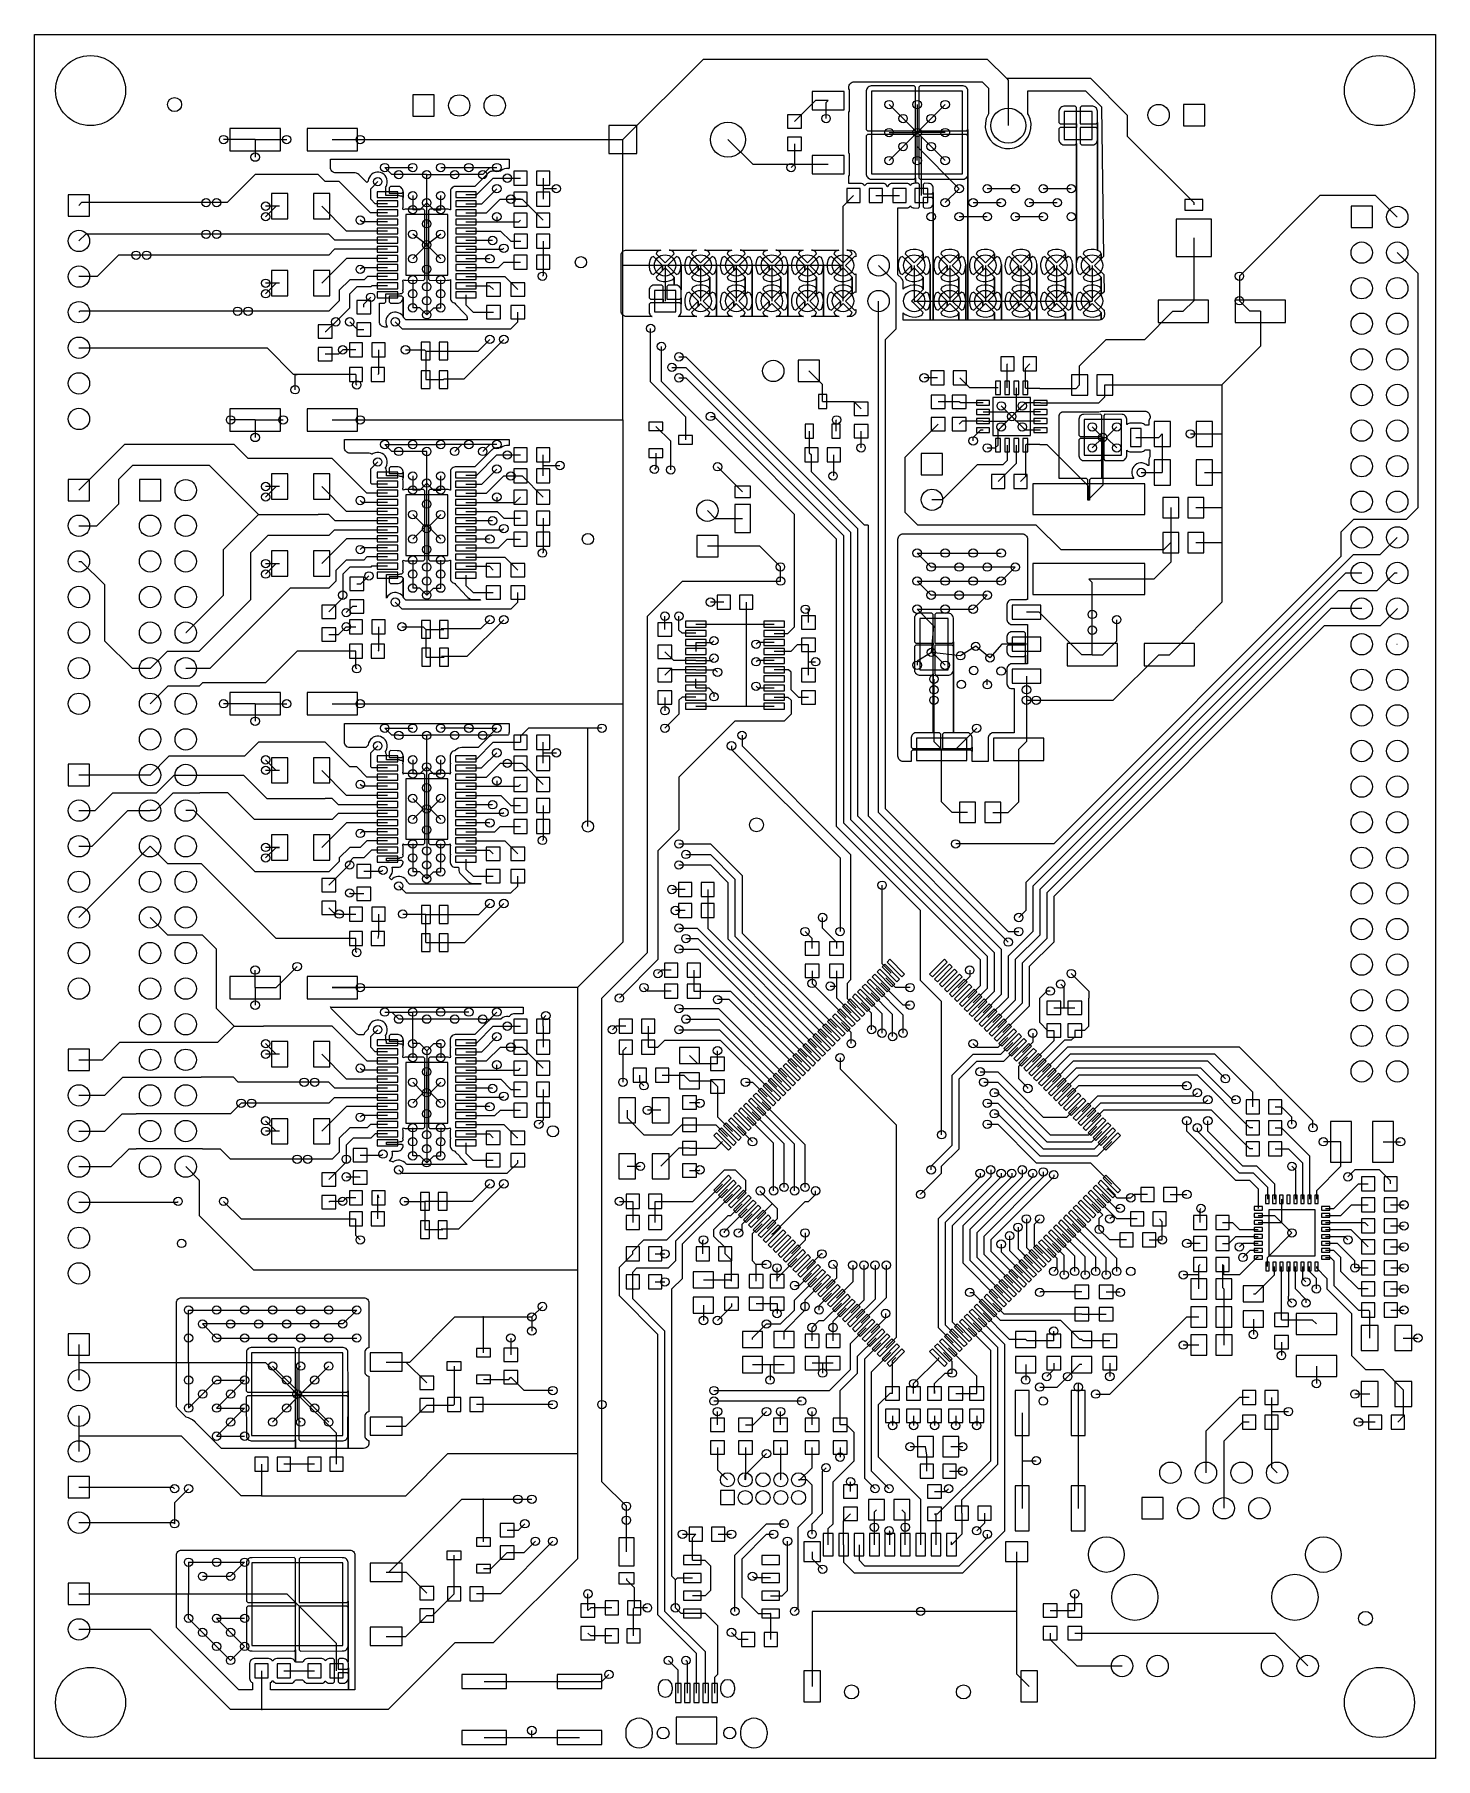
# Model space of a CAD drawing. Header units: millimetres. Extents: x 51948 to 52048, y 44936 to 45059.
import ezdxf

# ---------------------------------------------------------------- set-up
doc = ezdxf.new("R2010")
doc.units = ezdxf.units.MM
doc.layers.get('0').update_dxf_attribs({"linetype": 'CONTINUOUS', "lineweight": 0})

msp = doc.modelspace()

# ---------------------------------------------------------------- linework, layer by layer
for p, q in [((51948.13066, 45058.81878), (52048.13046, 45058.81878)), ((51948.13066, 44935.81928), (51948.13066, 45058.81878)), ((52048.13046, 45058.81878), (52048.13046, 44935.81928)), ((51990.1321, 45051.3207), (51995.88012, 45057.06872)), ((51995.88012, 45057.06872), (52016.13154, 45057.06872)), ((52016.13154, 45057.06872), (52017.50568, 45055.69458)), ((52005.9309, 45054.75478), (52003.62966, 45054.75478)), ((52003.62966, 45054.75478), (52003.62966, 45053.4543)), ((52005.9309, 45053.4543), (52005.9309, 45054.75478)), ((52006.25856, 45055.06212), (52006.26618, 45055.14086)), ((52006.25856, 45054.94782), (52006.25856, 45055.06212)), ((52006.26618, 45054.93512), (52006.25856, 45054.94782)), ((52006.26618, 45055.14086), (52006.28904, 45055.21198)), ((52006.29412, 45054.86654), (52006.26618, 45054.93512)), ((52006.28904, 45055.21198), (52006.32206, 45055.27548)), ((52006.30936, 45054.79288), (52006.29412, 45054.86654)), ((52006.30936, 45053.48986), (52006.30936, 45054.79288)), ((52006.32206, 45055.27548), (52006.37032, 45055.33136)), ((52006.37032, 45055.33136), (52006.4262, 45055.37962)), ((52006.4262, 45055.37962), (52006.4897, 45055.41264)), ((52006.4897, 45055.41264), (52006.56082, 45055.4355)), ((52006.56082, 45055.4355), (52006.63956, 45055.44312)), ((52006.63956, 45055.44312), (52015.78102, 45055.44312)), ((52007.50316, 45054.80558), (52007.50062, 45052.03952)), ((52007.5184, 45054.87924), (52007.50316, 45054.80558)), ((52007.54634, 45054.94782), (52007.5184, 45054.87924)), ((52007.58698, 45055.00878), (52007.54634, 45054.94782)), ((52007.64032, 45055.06212), (52007.58698, 45055.00878)), ((52007.70128, 45055.10276), (52007.64032, 45055.06212)), ((52007.76986, 45055.1307), (52007.70128, 45055.10276)), ((52007.84352, 45055.14594), (52007.76986, 45055.1307)), ((52007.91718, 45055.14594), (52007.84352, 45055.14594)), ((52014.37894, 45054.76748), (52007.88162, 45054.76748)), ((52007.88162, 45054.76748), (52007.88162, 45048.8696)), ((52010.9093, 45055.14848), (52007.91718, 45055.14594)), ((52011.00328, 45055.0545), (52010.9093, 45055.14848)), ((52011.00328, 45051.94554), (52011.00328, 45055.0545)), ((52011.35126, 45055.14848), (52011.25728, 45055.0545)), ((52011.25728, 45055.0545), (52011.25728, 45051.94554)), ((52014.34338, 45055.14594), (52011.35126, 45055.14848)), ((52014.41704, 45055.14594), (52014.34338, 45055.14594)), ((52014.37894, 45048.8696), (52014.37894, 45054.76748)), ((52014.4907, 45055.1307), (52014.41704, 45055.14594)), ((52014.55928, 45055.10276), (52014.4907, 45055.1307)), ((52014.62024, 45055.06212), (52014.55928, 45055.10276)), ((52014.67358, 45055.00878), (52014.62024, 45055.06212)), ((52014.71422, 45054.94782), (52014.67358, 45055.00878)), ((52014.74216, 45054.87924), (52014.71422, 45054.94782)), ((52014.7574, 45054.80558), (52014.74216, 45054.87924)), ((52014.75994, 45052.03952), (52014.7574, 45054.80558)), ((52015.78102, 45055.44312), (52016.23314, 45054.991)), ((52016.23314, 45054.991), (52016.23314, 45053.16474)), ((52017.50568, 45055.69458), (52017.63014, 45055.57012)), ((52017.50568, 45055.69458), (52023.50516, 45055.69458)), ((52017.63014, 45055.57012), (52017.63014, 45052.31892)), ((52019.02714, 45053.16474), (52019.02714, 45054.80558)), ((52019.02714, 45054.80558), (52023.13686, 45054.80558)), ((52023.13686, 45054.80558), (52024.27986, 45053.66258)), ((52023.50516, 45055.69458), (52026.13152, 45053.06822)), ((51975.14356, 45054.51348), (51975.14356, 45052.98948)), ((51976.66756, 45054.51348), (51975.14356, 45054.51348)), ((51976.66756, 45052.98948), (51976.66756, 45054.51348)), ((52003.86588, 45054.10454), (52002.37998, 45052.61864)), ((52004.78028, 45054.10454), (52003.86588, 45054.10454)), ((52004.63042, 45053.95468), (52004.78028, 45054.10454)), ((52004.63042, 45052.8193), (52004.63042, 45053.95468)), ((52006.30936, 45053.4162), (52006.30936, 45053.48986)), ((52011.13028, 45051.82108), (52009.1313, 45053.82006)), ((52011.13028, 45053.82006), (52011.13028, 45051.81854)), ((52013.1318, 45053.82006), (52011.13028, 45051.81854)), ((52021.29536, 45053.49748), (52021.26742, 45053.4289)), ((52021.336, 45053.55844), (52021.29536, 45053.49748)), ((52021.38934, 45053.61178), (52021.336, 45053.55844)), ((52021.4503, 45053.65242), (52021.38934, 45053.61178)), ((52021.51888, 45053.68036), (52021.4503, 45053.65242)), ((52021.59254, 45053.6956), (52021.51888, 45053.68036)), ((52022.40788, 45053.69814), (52021.59254, 45053.6956)), ((52022.50186, 45053.60416), (52022.40788, 45053.69814)), ((52022.50186, 45052.44592), (52022.50186, 45053.60416)), ((52022.84984, 45053.69814), (52022.75586, 45053.60416)), ((52022.75586, 45053.60416), (52022.75586, 45052.44592)), ((52023.66518, 45053.6956), (52022.84984, 45053.69814)), ((52023.73884, 45053.68036), (52023.66518, 45053.6956)), ((52023.80742, 45053.65242), (52023.73884, 45053.68036)), ((52023.86838, 45053.61178), (52023.80742, 45053.65242)), ((52023.92172, 45053.55844), (52023.86838, 45053.61178)), ((52023.96236, 45053.49748), (52023.92172, 45053.55844)), ((52023.9903, 45053.4289), (52023.96236, 45053.49748)), ((52024.27986, 45053.66258), (52024.43226, 45042.97426)), ((52031.66364, 45053.83022), (52030.13964, 45053.83022)), ((52030.13964, 45053.83022), (52030.13964, 45052.30622)), ((52031.66364, 45052.30622), (52031.66364, 45053.83022)), ((51975.14356, 45052.98948), (51976.66756, 45052.98948)), ((51989.13388, 45052.31638), (51989.13388, 45050.31994)), ((51991.13032, 45052.31638), (51989.13388, 45052.31638)), ((51991.13032, 45050.31994), (51991.13032, 45052.31638)), ((52002.88036, 45053.09362), (52001.8796, 45053.09362)), ((52001.8796, 45053.09362), (52001.8796, 45052.14366)), ((52002.88036, 45052.14366), (52002.88036, 45053.09362)), ((52003.62966, 45053.4543), (52005.9309, 45053.4543)), ((52006.25856, 45053.2638), (52006.26618, 45053.27396)), ((52006.25856, 45050.37582), (52006.25856, 45053.2638)), ((52006.26618, 45053.27396), (52006.29412, 45053.34254)), ((52006.29412, 45053.34254), (52006.30936, 45053.4162)), ((52010.12952, 45052.8193), (52011.13028, 45051.81854)), ((52012.13104, 45052.8193), (52011.13028, 45051.81854)), ((52016.002, 45052.5018), (52015.99692, 45052.18176)), ((52016.06804, 45052.81422), (52016.002, 45052.5018)), ((52016.19504, 45053.10886), (52016.06804, 45052.81422)), ((52016.23314, 45053.16474), (52016.19504, 45053.10886)), ((52019.07794, 45053.08854), (52019.02714, 45053.16474)), ((52019.19986, 45052.79136), (52019.07794, 45053.08854)), ((52019.26082, 45052.47894), (52019.19986, 45052.79136)), ((52019.25574, 45052.11318), (52019.26082, 45052.47894)), ((52021.25218, 45053.28158), (52021.24964, 45052.5399)), ((52021.24964, 45052.5399), (52021.34362, 45052.44592)), ((52021.26742, 45053.4289), (52021.25218, 45053.35524)), ((52021.25218, 45053.35524), (52021.25218, 45053.28158)), ((52021.34362, 45052.44592), (52022.50186, 45052.44592)), ((52023.62708, 45053.31714), (52021.63064, 45053.31714)), ((52021.63064, 45053.31714), (52021.63064, 45051.3207)), ((52022.50186, 45052.19192), (52022.50186, 45052.44592)), ((52022.50186, 45052.44592), (52022.50186, 45052.19192)), ((52022.75586, 45052.44592), (52023.9141, 45052.44592)), ((52023.62708, 45051.3207), (52023.62708, 45053.31714)), ((52023.9141, 45052.44592), (52024.00808, 45052.5399)), ((52024.00554, 45053.35524), (52023.9903, 45053.4289)), ((52024.00554, 45053.28158), (52024.00554, 45053.35524)), ((52024.00808, 45052.5399), (52024.00554, 45053.28158)), ((52024.00808, 45052.09794), (52024.00808, 45052.5399)), ((52024.00808, 45052.5399), (52024.00808, 45052.09794)), ((52026.13152, 45053.06822), (52026.13152, 45051.56962)), ((52030.13964, 45052.30622), (52031.66364, 45052.30622)), ((51963.8812, 45051.31816), (51961.63076, 45051.31816)), ((51962.08288, 45052.11826), (51962.08288, 45050.51806)), ((51965.67952, 45052.11826), (51962.08288, 45052.11826)), ((51963.8812, 45051.31816), (51963.8812, 45050.06848)), ((51963.8812, 45051.31816), (51966.13164, 45051.31816)), ((51965.67952, 45050.51806), (51965.67952, 45052.11826)), ((51967.58452, 45052.11826), (51967.58452, 45050.51806)), ((51971.18116, 45052.11826), (51967.58452, 45052.11826)), ((51969.38284, 45051.31816), (51969.88068, 45051.31816)), ((51969.38284, 45051.31816), (51990.1321, 45051.31816)), ((51969.88068, 45051.31816), (51971.38182, 45051.31816)), ((51971.18116, 45050.51806), (51971.18116, 45052.11826)), ((51990.12956, 45051.31562), (51990.1321, 45051.31816)), ((51990.12956, 45042.31894), (51990.12956, 45051.31562)), ((51990.1321, 45051.31816), (51990.1321, 45051.3207)), ((51999.4158, 45049.53254), (51997.63018, 45051.31816)), ((52001.8796, 45052.14366), (52002.88036, 45052.14366)), ((52002.88036, 45051.49342), (52001.8796, 45051.49342)), ((52001.8796, 45051.49342), (52001.8796, 45050.54346)), ((52002.88036, 45050.54346), (52002.88036, 45051.49342)), ((52007.50062, 45052.03952), (52007.5946, 45051.94554)), ((52007.5946, 45051.69154), (52007.50062, 45051.59756)), ((52007.50062, 45051.59756), (52007.50316, 45048.8315)), ((52007.5946, 45051.94554), (52011.00328, 45051.94554)), ((52011.00328, 45051.69154), (52007.5946, 45051.69154)), ((52009.1313, 45051.81854), (52011.13028, 45051.81854)), ((52009.1313, 45049.81956), (52011.13028, 45051.81854)), ((52011.12774, 45051.81854), (52010.12952, 45050.82032)), ((52011.00328, 45051.69154), (52011.00328, 45051.94554)), ((52011.00328, 45051.94554), (52011.00328, 45051.69154)), ((52011.00328, 45048.58258), (52011.00328, 45051.69154)), ((52011.13028, 45051.81854), (52011.12774, 45051.81854)), ((52011.13028, 45051.81854), (52011.13028, 45051.82108)), ((52011.13028, 45049.81956), (52011.13028, 45051.81854)), ((52011.43, 45051.51882), (52011.13028, 45051.81854)), ((52011.13028, 45051.81854), (52011.13282, 45051.81854)), ((52011.13028, 45050.81778), (52011.13028, 45051.81854)), ((52011.13282, 45051.81854), (52011.13028, 45051.81854)), ((52013.1318, 45051.81854), (52011.13028, 45051.81854)), ((52011.13282, 45051.81854), (52013.1318, 45049.81956)), ((52012.13104, 45050.82032), (52011.13282, 45051.81854)), ((52011.25728, 45051.94554), (52014.66596, 45051.94554)), ((52014.66596, 45051.69154), (52011.25728, 45051.69154)), ((52011.25728, 45051.69154), (52011.25728, 45048.58258)), ((52011.43, 45047.3202), (52011.43, 45051.51882)), ((52014.66596, 45051.94554), (52014.75994, 45052.03952)), ((52014.75994, 45051.59756), (52014.66596, 45051.69154)), ((52014.7574, 45048.8315), (52014.75994, 45051.59756)), ((52014.75994, 45051.59756), (52014.75994, 45052.03952)), ((52014.75994, 45052.03952), (52014.75994, 45051.59756)), ((52014.75994, 45038.44544), (52014.75994, 45051.59756)), ((52014.75994, 45051.59756), (52014.75994, 45038.44544)), ((52015.99692, 45052.18176), (52016.05534, 45051.8668)), ((52016.05534, 45051.8668), (52016.17218, 45051.56962)), ((52016.17218, 45051.56962), (52016.3449, 45051.30038)), ((52016.3449, 45051.30038), (52016.56842, 45051.07178)), ((52016.56842, 45051.07178), (52016.83004, 45050.8889)), ((52018.36928, 45050.85588), (52018.63852, 45051.0286)), ((52018.63852, 45051.0286), (52018.86966, 45051.24958)), ((52018.86966, 45051.24958), (52019.05508, 45051.50866)), ((52019.05508, 45051.50866), (52019.18462, 45051.80076)), ((52019.18462, 45051.80076), (52019.25574, 45052.11318)), ((52021.34362, 45052.19192), (52021.24964, 45052.09794)), ((52021.24964, 45052.09794), (52021.25218, 45051.35626)), ((52021.25218, 45051.35626), (52021.25218, 45051.2826)), ((52021.25218, 45051.2826), (52021.26742, 45051.20894)), ((52021.26742, 45051.20894), (52021.29536, 45051.14036)), ((52021.29536, 45051.14036), (52021.336, 45051.0794)), ((52021.336, 45051.0794), (52021.38934, 45051.02606)), ((52022.50186, 45052.19192), (52021.34362, 45052.19192)), ((52021.63064, 45051.3207), (52023.62708, 45051.3207)), ((52022.40788, 45050.9397), (52022.50186, 45051.03368)), ((52022.50186, 45051.03368), (52022.50186, 45052.19192)), ((52022.50186, 45042.55516), (52022.50186, 45051.03368)), ((52022.50186, 45051.03368), (52022.50186, 45042.55516)), ((52023.9141, 45052.19192), (52022.75586, 45052.19192)), ((52022.75586, 45052.19192), (52022.75586, 45051.03368)), ((52022.75586, 45051.03368), (52022.84984, 45050.9397)), ((52023.86838, 45051.02606), (52023.92172, 45051.0794)), ((52024.00808, 45052.09794), (52023.9141, 45052.19192)), ((52023.92172, 45051.0794), (52023.96236, 45051.14036)), ((52023.96236, 45051.14036), (52023.9903, 45051.20894)), ((52023.9903, 45051.20894), (52024.00554, 45051.2826)), ((52024.00554, 45051.35626), (52024.00808, 45052.09794)), ((52024.00554, 45051.2826), (52024.00554, 45051.35626)), ((52024.00808, 45043.41368), (52024.00808, 45052.09794)), ((52024.00808, 45052.09794), (52024.00808, 45043.41368)), ((52026.13152, 45051.56962), (52030.88132, 45046.81982)), ((51962.08288, 45050.51806), (51965.67952, 45050.51806)), ((51967.58452, 45050.51806), (51971.18116, 45050.51806)), ((51969.25838, 45049.32172), (51969.25838, 45049.93386)), ((51969.25838, 45049.93386), (51969.36252, 45049.92116)), ((51969.36252, 45049.92116), (51969.38284, 45049.92116)), ((51969.38284, 45049.92116), (51982.0041, 45049.92116)), ((51982.0041, 45049.92116), (51982.0041, 45049.3268)), ((51989.13388, 45050.31994), (51991.13032, 45050.31994)), ((52001.8796, 45050.54346), (52002.88036, 45050.54346)), ((52002.37998, 45051.01844), (52002.37998, 45049.53254)), ((52005.9309, 45050.18278), (52003.62966, 45050.18278)), ((52003.62966, 45050.18278), (52003.62966, 45048.8823)), ((52005.9309, 45048.8823), (52005.9309, 45050.18278)), ((52006.26618, 45050.36312), (52006.25856, 45050.37582)), ((52006.29412, 45050.29454), (52006.26618, 45050.36312)), ((52006.30936, 45050.22088), (52006.29412, 45050.29454)), ((52006.30936, 45048.91786), (52006.30936, 45050.22088)), ((52011.13028, 45050.81778), (52014.13002, 45047.81804)), ((52016.83004, 45050.8889), (52017.12468, 45050.75936)), ((52017.12468, 45050.75936), (52017.4371, 45050.69078)), ((52017.4371, 45050.69078), (52017.75714, 45050.6857)), ((52017.75714, 45050.6857), (52018.0721, 45050.74158)), ((52018.0721, 45050.74158), (52018.36928, 45050.85588)), ((52021.38934, 45051.02606), (52021.4503, 45050.98542)), ((52021.4503, 45050.98542), (52021.51888, 45050.95748)), ((52021.51888, 45050.95748), (52021.59254, 45050.94224)), ((52021.59254, 45050.94224), (52022.40788, 45050.9397)), ((52022.84984, 45050.9397), (52023.66518, 45050.94224)), ((52023.66518, 45050.94224), (52023.73884, 45050.95748)), ((52023.73884, 45050.95748), (52023.80742, 45050.98542)), ((52023.80742, 45050.98542), (52023.86838, 45051.02606)), ((51963.87866, 45048.8188), (51961.87968, 45046.81982)), ((51963.8812, 45048.8188), (51963.87866, 45048.8188)), ((51968.13062, 45048.8188), (51963.8812, 45048.8188)), ((51968.37954, 45048.8188), (51968.13062, 45048.8188)), ((51968.87992, 45048.31842), (51968.37954, 45048.8188)), ((51969.26346, 45049.25314), (51969.25838, 45049.32172)), ((51969.28124, 45049.18964), (51969.26346, 45049.25314)), ((51969.30918, 45049.13122), (51969.28124, 45049.18964)), ((51969.34728, 45049.07788), (51969.30918, 45049.13122)), ((51969.39046, 45049.03216), (51969.34728, 45049.07788)), ((51969.44634, 45048.9966), (51969.39046, 45049.03216)), ((51969.5073, 45048.96612), (51969.44634, 45048.9966)), ((51969.56826, 45048.94834), (51969.5073, 45048.96612)), ((51969.63684, 45048.94326), (51969.56826, 45048.94834)), ((51970.92716, 45048.9458), (51969.63684, 45048.94326)), ((51971.02114, 45048.94072), (51970.92716, 45048.9458)), ((51971.11512, 45048.91532), (51971.02114, 45048.94072)), ((51971.2091, 45048.87976), (51971.11512, 45048.91532)), ((51971.29292, 45048.82388), (51971.2091, 45048.87976)), ((51971.36404, 45048.76546), (51971.29292, 45048.82388)), ((51971.86188, 45048.26762), (51971.36404, 45048.76546)), ((51972.03206, 45048.64862), (51971.97872, 45048.5267)), ((51972.10826, 45048.75784), (51972.03206, 45048.64862)), ((51972.20224, 45048.85182), (51972.10826, 45048.75784)), ((51972.314, 45048.92548), (51972.20224, 45048.85182)), ((51972.43846, 45048.97374), (51972.314, 45048.92548)), ((51972.57054, 45048.99914), (51972.43846, 45048.97374)), ((51972.70262, 45048.99914), (51972.57054, 45048.99914)), ((51972.8347, 45048.9712), (51972.70262, 45048.99914)), ((51972.95662, 45048.9204), (51972.8347, 45048.9712)), ((51973.06838, 45048.8442), (51972.95662, 45048.9204)), ((51973.16236, 45048.75022), (51973.06838, 45048.8442)), ((51973.13188, 45049.31918), (51975.13086, 45049.31918)), ((51973.63226, 45048.8188), (51973.13188, 45049.31918)), ((51973.23602, 45048.63846), (51973.16236, 45048.75022)), ((51973.28682, 45048.51654), (51973.23602, 45048.63846)), ((51974.1301, 45048.8188), (51973.63226, 45048.8188)), ((51976.12654, 45048.8188), (51974.1301, 45048.8188)), ((51976.12908, 45048.81626), (51976.12654, 45048.8188)), ((51978.12806, 45048.81626), (51976.12908, 45048.81626)), ((51976.12908, 45046.81728), (51976.12908, 45048.81626)), ((51977.12984, 45049.31918), (51979.13136, 45049.31918)), ((51978.12806, 45048.81626), (51978.1306, 45048.8188)), ((51980.12958, 45048.8188), (51978.1306, 45048.8188)), ((51979.13136, 45049.31918), (51981.13034, 45049.31918)), ((51980.52074, 45048.92802), (51979.57078, 45047.97806)), ((51979.70286, 45047.39132), (51980.88142, 45048.56988)), ((51980.12958, 45048.8188), (51980.62996, 45049.31918)), ((51980.52328, 45048.93056), (51980.52074, 45048.93056)), ((51980.52074, 45048.93056), (51980.52074, 45048.92802)), ((51980.59948, 45048.99406), (51980.52328, 45048.93056)), ((51980.68838, 45049.03978), (51980.59948, 45048.99406)), ((51980.62996, 45049.31918), (51981.13034, 45049.31918)), ((51980.69346, 45049.04232), (51980.68838, 45049.04232)), ((51980.68838, 45049.04232), (51980.68838, 45049.03978)), ((51980.73156, 45049.05502), (51980.69346, 45049.04232)), ((51980.78236, 45049.06772), (51980.73156, 45049.05502)), ((51980.88142, 45049.07788), (51980.78236, 45049.06772)), ((51980.8865, 45049.07788), (51980.88142, 45049.07788)), ((51980.88142, 45048.56988), (51981.87964, 45048.56988)), ((51981.42498, 45049.07788), (51980.8865, 45049.07788)), ((51981.45038, 45049.10328), (51981.42498, 45049.07788)), ((51981.56214, 45049.17694), (51981.45038, 45049.10328)), ((51981.6866, 45049.2252), (51981.56214, 45049.17694)), ((51981.81868, 45049.2506), (51981.6866, 45049.2252)), ((51981.95076, 45049.2506), (51981.81868, 45049.2506)), ((51981.87964, 45048.56988), (51982.8296, 45048.56988)), ((51981.99394, 45049.24298), (51981.95076, 45049.2506)), ((51981.99648, 45049.24806), (51981.99394, 45049.24298)), ((51982.0041, 45049.3268), (51981.99648, 45049.24806)), ((51983.30458, 45049.07026), (51982.35462, 45049.07026)), ((51982.35462, 45049.07026), (51982.35462, 45048.0695)), ((51983.30458, 45048.0695), (51983.30458, 45049.07026)), ((51984.90478, 45049.07026), (51983.95482, 45049.07026)), ((51983.95482, 45049.07026), (51983.95482, 45048.0695)), ((51984.4298, 45048.56988), (51984.4298, 45047.81804)), ((51984.90478, 45048.0695), (51984.90478, 45049.07026)), ((52004.78028, 45049.53254), (51999.4158, 45049.53254)), ((52002.34442, 45049.53254), (52002.13106, 45049.31918)), ((52002.37998, 45049.53254), (52002.34442, 45049.53254)), ((52004.78028, 45049.53254), (52002.37998, 45049.53254)), ((52003.62966, 45048.8823), (52005.9309, 45048.8823)), ((52006.25856, 45048.6918), (52006.26618, 45048.70196)), ((52006.25856, 45048.19904), (52006.25856, 45048.6918)), ((52006.26618, 45048.70196), (52006.29412, 45048.77054)), ((52006.29412, 45048.77054), (52006.30936, 45048.8442)), ((52006.30936, 45048.8442), (52006.30936, 45048.91786)), ((52007.50316, 45048.8315), (52007.5184, 45048.75784)), ((52007.5184, 45048.75784), (52007.54634, 45048.68926)), ((52007.54634, 45048.68926), (52007.58698, 45048.6283)), ((52007.58698, 45048.6283), (52007.64032, 45048.57496)), ((52007.64032, 45048.57496), (52007.70128, 45048.53432)), ((52007.88162, 45048.8696), (52014.37894, 45048.8696)), ((52010.9093, 45048.4886), (52011.00328, 45048.58258)), ((52011.00328, 45048.20158), (52011.00328, 45048.58258)), ((52011.00328, 45048.58258), (52011.00328, 45048.20158)), ((52011.25728, 45048.58258), (52011.35126, 45048.4886)), ((52014.55928, 45048.53432), (52014.62024, 45048.57496)), ((52014.62024, 45048.57496), (52014.67358, 45048.6283)), ((52014.67358, 45048.6283), (52014.71422, 45048.68926)), ((52014.71422, 45048.68926), (52014.74216, 45048.75784)), ((52014.74216, 45048.75784), (52014.7574, 45048.8315)), ((51952.06766, 45047.38878), (51950.54366, 45047.38878)), ((51950.54366, 45047.38878), (51950.54366, 45045.86478)), ((51952.06766, 45045.86478), (51952.06766, 45047.38878)), ((51966.20276, 45047.46752), (51965.05468, 45047.46752)), ((51965.05468, 45047.46752), (51965.05468, 45045.6692)), ((51966.20276, 45045.6692), (51966.20276, 45047.46752)), ((51969.20504, 45047.46752), (51968.05696, 45047.46752)), ((51968.05696, 45047.46752), (51968.05696, 45045.6692)), ((51969.88068, 45048.31842), (51968.87992, 45048.31842)), ((51969.20504, 45045.6692), (51969.20504, 45047.46752)), ((51972.10572, 45046.09338), (51969.88068, 45048.31842)), ((51971.95078, 45048.35652), (51971.86188, 45048.26762)), ((51971.97872, 45048.5267), (51971.95078, 45048.39462)), ((51971.95078, 45048.39462), (51971.95078, 45048.35652)), ((51972.13112, 45047.81804), (51972.6315, 45048.31842)), ((51972.13112, 45047.06874), (51972.13112, 45047.81804)), ((51974.06406, 45047.5996), (51972.59594, 45047.5996)), ((51972.59594, 45047.5996), (51972.59594, 45047.18304)), ((51973.1776, 45047.91202), (51973.22586, 45047.9806)), ((51973.203, 45047.88662), (51973.1776, 45047.91202)), ((51973.203, 45047.64532), (51973.203, 45047.88662)), ((51973.203, 45047.49546), (51973.203, 45047.64532)), ((51973.203, 45047.33036), (51973.203, 45047.49546)), ((51973.22586, 45047.9806), (51973.2792, 45048.10252)), ((51973.2792, 45048.10252), (51973.30968, 45048.23206)), ((51973.31222, 45048.38446), (51973.28682, 45048.51654)), ((51973.30968, 45048.23206), (51973.31222, 45048.38446)), ((51973.55098, 45047.9806), (51973.457, 45047.88662)), ((51973.457, 45047.88662), (51973.457, 45047.49546)), ((51973.457, 45047.49546), (51974.35108, 45047.49546)), ((51974.0285, 45047.97806), (51973.55098, 45047.9806)), ((51974.10216, 45047.97806), (51974.0285, 45047.97806)), ((51974.06406, 45047.18304), (51974.06406, 45047.5996)), ((51974.17582, 45047.96282), (51974.10216, 45047.97806)), ((51974.2444, 45047.93488), (51974.17582, 45047.96282)), ((51974.30536, 45047.89424), (51974.2444, 45047.93488)), ((51974.3587, 45047.8409), (51974.30536, 45047.89424)), ((51974.35108, 45047.49546), (51974.44506, 45047.58944)), ((51974.39934, 45047.77994), (51974.3587, 45047.8409)), ((51974.42728, 45047.71136), (51974.39934, 45047.77994)), ((51974.44252, 45047.6377), (51974.42728, 45047.71136)), ((51974.44506, 45047.58944), (51974.44252, 45047.6377)), ((51974.44506, 45047.1932), (51974.44506, 45047.58944)), ((51974.44506, 45047.58944), (51974.44506, 45047.1932)), ((51977.83088, 45047.71136), (51977.81564, 45047.6377)), ((51977.81564, 45047.6377), (51977.81564, 45047.56404)), ((51977.81564, 45047.56404), (51977.81564, 45047.14494)), ((51977.85882, 45047.77994), (51977.83088, 45047.71136)), ((51977.89946, 45047.8409), (51977.85882, 45047.77994)), ((51977.9528, 45047.89424), (51977.89946, 45047.8409)), ((51978.01376, 45047.93488), (51977.9528, 45047.89424)), ((51978.08234, 45047.96282), (51978.01376, 45047.93488)), ((51978.156, 45047.97806), (51978.08234, 45047.96282)), ((51979.57078, 45047.97806), (51978.156, 45047.97806)), ((51979.66222, 45047.5996), (51978.1941, 45047.5996)), ((51978.1941, 45047.5996), (51978.1941, 45047.18304)), ((51978.92816, 45047.39132), (51979.70286, 45047.39132)), ((51979.66222, 45047.18304), (51979.66222, 45047.5996)), ((51980.05592, 45046.74362), (51981.13034, 45047.81804)), ((51982.35462, 45048.0695), (51983.30458, 45048.0695)), ((51983.30458, 45047.56912), (51982.35462, 45047.56912)), ((51982.35462, 45047.56912), (51982.35462, 45046.56836)), ((51983.30458, 45046.56836), (51983.30458, 45047.56912)), ((51983.95482, 45048.0695), (51984.90478, 45048.0695)), ((51984.90478, 45047.56912), (51983.95482, 45047.56912)), ((51983.95482, 45047.56912), (51983.95482, 45046.56836)), ((51985.37976, 45047.81804), (51984.4298, 45047.81804)), ((51984.4298, 45047.81804), (51984.4298, 45047.06874)), ((51984.90478, 45046.56836), (51984.90478, 45047.56912)), ((52007.05612, 45047.82058), (52006.10616, 45047.82058)), ((52006.10616, 45047.82058), (52006.10616, 45046.81982)), ((52007.02056, 45048.19904), (52006.25856, 45048.19904)), ((52007.09422, 45048.19904), (52007.02056, 45048.19904)), ((52007.05612, 45046.81982), (52007.05612, 45047.82058)), ((52007.16788, 45048.1838), (52007.09422, 45048.19904)), ((52007.23646, 45048.15586), (52007.16788, 45048.1838)), ((52007.29742, 45048.11522), (52007.23646, 45048.15586)), ((52007.35076, 45048.06188), (52007.29742, 45048.11522)), ((52007.38124, 45048.01616), (52007.35076, 45048.06188)), ((52007.41172, 45048.06188), (52007.38124, 45048.01616)), ((52007.46506, 45048.11522), (52007.41172, 45048.06188)), ((52007.52602, 45048.15586), (52007.46506, 45048.11522)), ((52007.5946, 45048.1838), (52007.52602, 45048.15586)), ((52007.66826, 45048.19904), (52007.5946, 45048.1838)), ((52008.62076, 45048.19904), (52007.66826, 45048.19904)), ((52007.70128, 45048.53432), (52007.76986, 45048.50638)), ((52008.65632, 45047.82058), (52007.70636, 45047.82058)), ((52007.70636, 45047.82058), (52007.70636, 45046.81982)), ((52007.76986, 45048.50638), (52007.84352, 45048.49114)), ((52007.84352, 45048.49114), (52007.91718, 45048.49114)), ((52007.91718, 45048.49114), (52010.9093, 45048.4886)), ((52008.69442, 45048.19904), (52008.62076, 45048.19904)), ((52008.65632, 45046.81982), (52008.65632, 45047.82058)), ((52008.76808, 45048.1838), (52008.69442, 45048.19904)), ((52008.83666, 45048.15586), (52008.76808, 45048.1838)), ((52008.89762, 45048.11522), (52008.83666, 45048.15586)), ((52008.95096, 45048.06188), (52008.89762, 45048.11522)), ((52008.9916, 45048.00092), (52008.95096, 45048.06188)), ((52009.00938, 45047.9552), (52008.9916, 45048.00092)), ((52009.03732, 45047.9552), (52009.00938, 45047.9552)), ((52009.05764, 45048.00092), (52009.03732, 45047.9552)), ((52009.09828, 45048.06188), (52009.05764, 45048.00092)), ((52009.15162, 45048.11522), (52009.09828, 45048.06188)), ((52009.21258, 45048.15586), (52009.15162, 45048.11522)), ((52009.28116, 45048.1838), (52009.21258, 45048.15586)), ((52009.35482, 45048.19904), (52009.28116, 45048.1838)), ((52010.30732, 45048.19904), (52009.35482, 45048.19904)), ((52010.34288, 45047.82058), (52009.39292, 45047.82058)), ((52009.39292, 45047.82058), (52009.39292, 45046.81982)), ((52010.38098, 45048.19904), (52010.30732, 45048.19904)), ((52010.34288, 45046.81982), (52010.34288, 45047.82058)), ((52010.45464, 45048.1838), (52010.38098, 45048.19904)), ((52010.52322, 45048.15586), (52010.45464, 45048.1838)), ((52010.58418, 45048.11522), (52010.52322, 45048.15586)), ((52010.63752, 45048.06188), (52010.58418, 45048.11522)), ((52010.64768, 45048.04664), (52010.63752, 45048.06188)), ((52010.66038, 45048.06188), (52010.64768, 45048.04664)), ((52010.71372, 45048.11522), (52010.66038, 45048.06188)), ((52010.77468, 45048.15586), (52010.71372, 45048.11522)), ((52010.84326, 45048.1838), (52010.77468, 45048.15586)), ((52010.91692, 45048.19904), (52010.84326, 45048.1838)), ((52011.00328, 45048.20158), (52010.91692, 45048.19904)), ((52011.90498, 45047.82058), (52010.95502, 45047.82058)), ((52010.95502, 45047.82058), (52010.95502, 45046.81982)), ((52011.20902, 45048.20158), (52011.00328, 45048.20158)), ((52011.303, 45048.1076), (52011.20902, 45048.20158)), ((52011.303, 45047.5742), (52011.303, 45048.1076)), ((52011.303, 45047.4472), (52011.303, 45047.5742)), ((52011.303, 45047.1932), (52011.303, 45047.4472)), ((52011.35126, 45048.4886), (52014.34338, 45048.49114)), ((52011.65098, 45048.20158), (52011.557, 45048.1076)), ((52011.557, 45048.1076), (52011.557, 45047.4472)), ((52011.557, 45047.4472), (52012.192, 45047.4472)), ((52011.94308, 45048.19904), (52011.65098, 45048.20158)), ((52011.90498, 45046.81982), (52011.90498, 45047.82058)), ((52012.01674, 45048.1838), (52011.94308, 45048.19904)), ((52012.08532, 45048.15586), (52012.01674, 45048.1838)), ((52012.14628, 45048.11522), (52012.08532, 45048.15586)), ((52012.19962, 45048.06188), (52012.14628, 45048.11522)), ((52012.192, 45047.4472), (52012.28598, 45047.54118)), ((52012.24026, 45048.00092), (52012.19962, 45048.06188)), ((52012.2682, 45047.93234), (52012.24026, 45048.00092)), ((52012.28344, 45047.85868), (52012.2682, 45047.93234)), ((52012.28344, 45047.78502), (52012.28344, 45047.85868)), ((52012.28598, 45047.54118), (52012.28344, 45047.78502)), ((52012.28598, 45047.09922), (52012.28598, 45047.54118)), ((52012.28598, 45047.54118), (52012.28598, 45047.09922)), ((52013.1318, 45046.81982), (52014.13002, 45047.81804)), ((52014.34338, 45048.49114), (52014.41704, 45048.49114)), ((52014.41704, 45048.49114), (52014.4907, 45048.50638)), ((52014.4907, 45048.50638), (52014.55928, 45048.53432)), ((52018.13052, 45047.81804), (52016.13154, 45047.81804)), ((52022.13102, 45047.81804), (52020.1295, 45047.81804)), ((51951.4987, 45046.81982), (51951.30566, 45046.62678)), ((51960.38108, 45046.81982), (51951.4987, 45046.81982)), ((51961.13038, 45046.81982), (51960.38108, 45046.81982)), ((51961.87968, 45046.81982), (51961.13038, 45046.81982)), ((51965.62872, 45046.56836), (51964.6305, 45046.56836)), ((51965.3798, 45046.56836), (51964.6305, 45045.81906)), ((51965.62872, 45046.56836), (51965.3798, 45046.56836)), ((51970.40646, 45044.7929), (51968.631, 45046.56836)), ((51972.45624, 45046.74362), (51972.13112, 45047.06874)), ((51973.33, 45046.74362), (51972.45624, 45046.74362)), ((51972.59594, 45047.18304), (51974.06406, 45047.18304)), ((51974.06406, 45046.9519), (51972.59594, 45046.9519)), ((51972.59594, 45046.9519), (51972.59594, 45046.53534)), ((51972.59594, 45046.53534), (51974.06406, 45046.53534)), ((51974.06406, 45046.30166), (51972.59594, 45046.30166)), ((51972.59594, 45046.30166), (51972.59594, 45045.8851)), ((51974.0285, 45047.33036), (51973.203, 45047.33036)), ((51974.10216, 45047.33036), (51974.0285, 45047.33036)), ((51974.06406, 45046.53534), (51974.06406, 45046.9519)), ((51974.06406, 45045.8851), (51974.06406, 45046.30166)), ((51974.17582, 45047.31512), (51974.10216, 45047.33036)), ((51974.2444, 45047.28718), (51974.17582, 45047.31512)), ((51974.35108, 45047.28718), (51974.2444, 45047.28718)), ((51974.44506, 45047.1932), (51974.35108, 45047.28718)), ((51974.42474, 45047.06874), (51974.42728, 45047.07128)), ((51974.42728, 45047.06366), (51974.42474, 45047.06874)), ((51974.42474, 45046.4185), (51974.42728, 45046.42358)), ((51974.42728, 45046.41342), (51974.42474, 45046.4185)), ((51974.42728, 45047.07128), (51974.44252, 45047.14494)), ((51974.44252, 45046.99), (51974.42728, 45047.06366)), ((51974.42728, 45046.42358), (51974.44252, 45046.49724)), ((51974.44252, 45046.33976), (51974.42728, 45046.41342)), ((51974.44252, 45047.14494), (51974.44506, 45047.1932)), ((51974.44252, 45046.5709), (51974.44252, 45046.99)), ((51974.44252, 45046.49724), (51974.44252, 45046.5709)), ((51974.44252, 45046.30674), (51974.44252, 45046.33976)), ((51974.45014, 45046.31182), (51974.44252, 45046.30674)), ((51974.51872, 45046.33976), (51974.45014, 45046.31182)), ((51974.59238, 45046.355), (51974.51872, 45046.33976)), ((51974.66604, 45046.355), (51974.59238, 45046.355)), ((51975.9081, 45046.35754), (51974.66604, 45046.355)), ((51975.13086, 45047.3202), (51975.13086, 45046.31944)), ((51975.63124, 45046.31944), (51975.13086, 45046.31944)), ((51975.63124, 45046.31944), (51976.12908, 45046.81728)), ((51976.00208, 45046.26356), (51975.9081, 45046.35754)), ((51976.00208, 45044.07154), (51976.00208, 45046.26356)), ((51976.12908, 45046.81728), (51976.62692, 45046.31944)), ((51976.12908, 45043.81754), (51976.12908, 45046.81728)), ((51976.35006, 45046.35754), (51976.25608, 45046.26356)), ((51976.25608, 45046.26356), (51976.25608, 45044.07154)), ((51977.59212, 45046.355), (51976.35006, 45046.35754)), ((51976.62692, 45046.31944), (51977.12984, 45046.31944)), ((51977.12984, 45046.31944), (51977.12984, 45047.3202)), ((51977.66578, 45046.355), (51977.59212, 45046.355)), ((51977.73944, 45046.33976), (51977.66578, 45046.355)), ((51977.80802, 45046.31182), (51977.73944, 45046.33976)), ((51977.81564, 45046.30674), (51977.80802, 45046.31182)), ((51977.81564, 45047.14494), (51977.83088, 45047.07128)), ((51977.83088, 45047.06366), (51977.81564, 45046.99)), ((51977.81564, 45046.99), (51977.81564, 45046.91634)), ((51977.81564, 45046.91634), (51977.81564, 45046.49724)), ((51977.81564, 45046.49724), (51977.83088, 45046.42358)), ((51977.83088, 45046.41342), (51977.81564, 45046.33976)), ((51977.81564, 45046.33976), (51977.81564, 45046.30674)), ((51977.83088, 45047.07128), (51977.83088, 45047.06874)), ((51977.83088, 45047.06874), (51977.83088, 45047.06366)), ((51977.83088, 45046.42358), (51977.83088, 45046.4185)), ((51977.83088, 45046.4185), (51977.83088, 45046.41342)), ((51978.1941, 45047.18304), (51979.66222, 45047.18304)), ((51979.66222, 45046.9519), (51978.1941, 45046.9519)), ((51978.1941, 45046.9519), (51978.1941, 45046.53534)), ((51978.1941, 45046.53534), (51979.66222, 45046.53534)), ((51979.66222, 45046.30166), (51978.1941, 45046.30166)), ((51978.1941, 45046.30166), (51978.1941, 45045.8851)), ((51978.92816, 45046.74362), (51980.05592, 45046.74362)), ((51979.66222, 45046.53534), (51979.66222, 45046.9519)), ((51979.66222, 45045.8851), (51979.66222, 45046.30166)), ((51980.4039, 45046.09338), (51981.37926, 45047.06874)), ((51981.37926, 45047.06874), (51982.8296, 45047.06874)), ((51982.8296, 45047.06874), (51982.1311, 45047.06874)), ((51982.35462, 45046.56836), (51983.30458, 45046.56836)), ((51982.8296, 45047.06874), (51982.9312, 45047.06874)), ((51982.9312, 45047.06874), (51984.4298, 45045.57014)), ((51983.95482, 45046.56836), (51984.90478, 45046.56836)), ((52005.83946, 45046.57852), (52006.58114, 45047.3202)), ((52005.83946, 45042.33926), (52005.83946, 45046.57852)), ((52006.10616, 45046.81982), (52007.05612, 45046.81982)), ((52007.70636, 45046.81982), (52008.65632, 45046.81982)), ((52008.18134, 45047.3202), (52009.8679, 45047.3202)), ((52009.39292, 45046.81982), (52010.34288, 45046.81982)), ((52009.74852, 45046.42866), (52009.74344, 45046.44136)), ((52009.74344, 45046.44136), (52010.38098, 45046.44136)), ((52009.75868, 45046.32452), (52009.74852, 45046.42866)), ((52009.75614, 45041.6814), (52009.75868, 45046.32452)), ((52010.38098, 45046.44136), (52010.45464, 45046.4566)), ((52010.45464, 45046.4566), (52010.52322, 45046.48454)), ((52010.52322, 45046.48454), (52010.58418, 45046.52518)), ((52010.58418, 45046.52518), (52010.63752, 45046.57852)), ((52010.63752, 45046.57852), (52010.64768, 45046.5963)), ((52010.64768, 45046.5963), (52010.66038, 45046.57852)), ((52010.66038, 45046.57852), (52010.71372, 45046.52518)), ((52010.71372, 45046.52518), (52010.77468, 45046.48454)), ((52010.77468, 45046.48454), (52010.84326, 45046.4566)), ((52010.84326, 45046.4566), (52010.91692, 45046.44136)), ((52010.91692, 45046.44136), (52011.20902, 45046.43882)), ((52010.95502, 45046.81982), (52011.90498, 45046.81982)), ((52011.20902, 45046.43882), (52011.303, 45046.5328)), ((52011.303, 45047.0662), (52011.303, 45047.1932)), ((52011.303, 45046.5328), (52011.303, 45047.0662)), ((52012.192, 45047.1932), (52011.557, 45047.1932)), ((52011.557, 45047.1932), (52011.557, 45046.5328)), ((52011.557, 45046.5328), (52011.65098, 45046.43882)), ((52011.65098, 45046.43882), (52011.94308, 45046.44136)), ((52011.94308, 45046.44136), (52012.01674, 45046.4566)), ((52012.01674, 45046.4566), (52012.08532, 45046.48454)), ((52012.08532, 45046.48454), (52012.14628, 45046.52518)), ((52012.14628, 45046.52518), (52012.19962, 45046.57852)), ((52012.28598, 45047.09922), (52012.192, 45047.1932)), ((52012.19962, 45046.57852), (52012.24026, 45046.63948)), ((52012.24026, 45046.63948), (52012.2682, 45046.70806)), ((52012.2682, 45046.70806), (52012.28344, 45046.78172)), ((52012.28344, 45046.85538), (52012.28598, 45047.09922)), ((52012.28344, 45046.78172), (52012.28344, 45046.85538)), ((52012.28598, 45038.44544), (52012.28598, 45047.09922)), ((52012.28598, 45047.09922), (52012.28598, 45038.44544)), ((52015.13078, 45046.81982), (52017.12976, 45046.81982)), ((52019.13128, 45046.81982), (52021.13026, 45046.81982)), ((52031.51632, 45047.0535), (52030.24632, 45047.0535)), ((52030.24632, 45047.0535), (52030.24632, 45046.2915)), ((52030.24632, 45046.2915), (52031.51632, 45046.2915)), ((52030.88132, 45046.81982), (52030.88132, 45046.6725)), ((52031.51632, 45046.2915), (52031.51632, 45047.0535)), ((52039.88054, 45047.3202), (52034.12998, 45041.56964)), ((52043.83786, 45047.3202), (52039.88054, 45047.3202)), ((52043.62196, 45046.56074), (52042.09796, 45046.56074)), ((52042.09796, 45046.56074), (52042.09796, 45045.03674)), ((52043.62196, 45045.03674), (52043.62196, 45046.56074)), ((52045.35932, 45045.79874), (52043.83786, 45047.3202)), ((51950.54366, 45045.86478), (51952.06766, 45045.86478)), ((51965.05468, 45045.6692), (51966.20276, 45045.6692)), ((51968.05696, 45045.6692), (51969.20504, 45045.6692)), ((51971.50882, 45045.44314), (51971.38182, 45045.57014)), ((51973.33, 45045.44314), (51971.50882, 45045.44314)), ((51973.33, 45046.09338), (51972.10572, 45046.09338)), ((51972.59594, 45045.8851), (51974.06406, 45045.8851)), ((51974.06406, 45045.65142), (51972.59594, 45045.65142)), ((51972.59594, 45045.65142), (51972.59594, 45045.23486)), ((51972.59594, 45045.23486), (51974.06406, 45045.23486)), ((51974.06406, 45045.00118), (51972.59594, 45045.00118)), ((51972.59594, 45045.00118), (51972.59594, 45044.58462)), ((51974.06406, 45045.23486), (51974.06406, 45045.65142)), ((51974.06406, 45044.58462), (51974.06406, 45045.00118)), ((51977.62768, 45045.97654), (51974.63048, 45045.97654)), ((51974.63048, 45045.97654), (51974.63048, 45041.65854)), ((51976.12908, 45043.81754), (51976.12908, 45045.5676)), ((51976.12908, 45045.5676), (51976.13162, 45045.31868)), ((51977.62768, 45041.65854), (51977.62768, 45045.97654)), ((51978.1941, 45045.8851), (51979.66222, 45045.8851)), ((51979.66222, 45045.65142), (51978.1941, 45045.65142)), ((51978.1941, 45045.65142), (51978.1941, 45045.23486)), ((51978.1941, 45045.23486), (51979.66222, 45045.23486)), ((51979.66222, 45045.00118), (51978.1941, 45045.00118)), ((51978.1941, 45045.00118), (51978.1941, 45044.58462)), ((51978.92816, 45046.09338), (51980.4039, 45046.09338)), ((51978.92816, 45045.44314), (51981.13034, 45045.44314)), ((51979.66222, 45045.23486), (51979.66222, 45045.65142)), ((51979.66222, 45044.58462), (51979.66222, 45045.00118)), ((51981.13034, 45045.81906), (51981.13034, 45045.44314)), ((51981.13034, 45045.44314), (51981.63326, 45045.44314)), ((51981.63326, 45045.44314), (51982.7026, 45045.44314)), ((51983.30458, 45046.07052), (51982.35462, 45046.07052)), ((51982.35462, 45046.07052), (51982.35462, 45045.06976)), ((51982.35462, 45045.06976), (51983.30458, 45045.06976)), ((51982.7026, 45045.44314), (51982.8296, 45045.57014)), ((51983.30458, 45045.06976), (51983.30458, 45046.07052)), ((51984.90478, 45046.07052), (51983.95482, 45046.07052)), ((51983.95482, 45046.07052), (51983.95482, 45045.06976)), ((51983.95482, 45045.06976), (51984.90478, 45045.06976)), ((51984.90478, 45045.06976), (51984.90478, 45046.07052)), ((52016.13154, 45045.81906), (52014.13002, 45045.81906)), ((52020.1295, 45045.81906), (52018.13052, 45045.81906)), ((52032.15132, 45045.65396), (52029.61132, 45045.65396)), ((52029.61132, 45045.65396), (52029.61132, 45042.98696)), ((52032.15132, 45042.98696), (52032.15132, 45045.65396)), ((52042.09796, 45045.03674), (52043.62196, 45045.03674)), ((52045.39996, 45045.79874), (52045.35932, 45045.79874)), ((51951.78826, 45044.56938), (51951.30566, 45044.08678)), ((51960.38108, 45044.56938), (51951.78826, 45044.56938)), ((51961.13038, 45044.56938), (51960.38108, 45044.56938)), ((51968.37954, 45044.56938), (51961.13038, 45044.56938)), ((51969.13138, 45044.56938), (51968.37954, 45044.56938)), ((51969.5581, 45044.14266), (51969.13138, 45044.56938)), ((51973.33, 45044.14266), (51969.5581, 45044.14266)), ((51973.33, 45044.7929), (51970.40646, 45044.7929)), ((51972.59594, 45044.58462), (51974.06406, 45044.58462)), ((51974.06406, 45044.35094), (51972.59594, 45044.35094)), ((51972.59594, 45044.35094), (51972.59594, 45043.93438)), ((51972.59594, 45043.93438), (51974.06406, 45043.93438)), ((51974.06406, 45043.7007), (51972.59594, 45043.7007)), ((51972.59594, 45043.7007), (51972.59594, 45043.28414)), ((51974.06406, 45043.93438), (51974.06406, 45044.35094)), ((51974.06406, 45043.28414), (51974.06406, 45043.7007)), ((51976.12908, 45043.82008), (51975.13086, 45044.56938)), ((51975.13086, 45042.81932), (51976.12908, 45043.81754)), ((51976.00208, 45043.94454), (51976.00208, 45044.07154)), ((51976.00208, 45043.69054), (51976.00208, 45043.94454)), ((51976.00208, 45043.56354), (51976.00208, 45043.69054)), ((51977.12984, 45044.56938), (51976.12908, 45043.81754)), ((51976.13162, 45043.82008), (51976.12908, 45043.81754)), ((51976.12908, 45043.81754), (51976.12908, 45043.82008)), ((51976.12908, 45043.81754), (51976.12908, 45040.82034)), ((51976.12908, 45043.81754), (51976.13162, 45043.81754)), ((51976.12908, 45043.81754), (51976.12908, 45042.07256)), ((51976.13162, 45043.81754), (51977.12984, 45042.81932)), ((51976.25608, 45044.07154), (51976.25608, 45043.94454)), ((51976.25608, 45043.94454), (51976.25608, 45043.69054)), ((51976.25608, 45043.69054), (51976.25608, 45043.56354)), ((51978.1941, 45044.58462), (51979.66222, 45044.58462)), ((51979.66222, 45044.35094), (51978.1941, 45044.35094)), ((51978.1941, 45044.35094), (51978.1941, 45043.93438)), ((51978.1941, 45043.93438), (51979.66222, 45043.93438)), ((51979.66222, 45043.7007), (51978.1941, 45043.7007)), ((51978.1941, 45043.7007), (51978.1941, 45043.28414)), ((51978.92816, 45044.7929), (51981.40466, 45044.7929)), ((51978.92816, 45044.14266), (51980.80776, 45044.14266)), ((51979.66222, 45043.93438), (51979.66222, 45044.35094)), ((51979.66222, 45043.28414), (51979.66222, 45043.7007)), ((51980.80776, 45044.14266), (51980.83062, 45044.1198)), ((51981.40466, 45044.7929), (51982.1311, 45044.06646)), ((51982.1311, 45044.06646), (51982.83468, 45044.06646)), ((51982.3597, 45044.56684), (51982.3597, 45043.56608)), ((51983.30966, 45044.56684), (51982.3597, 45044.56684)), ((51983.30966, 45043.56608), (51983.30966, 45044.56684)), ((51983.9599, 45044.56684), (51983.9599, 45043.56608)), ((51984.90986, 45044.56684), (51983.9599, 45044.56684)), ((51984.43488, 45044.06646), (51984.43488, 45042.57548)), ((51984.90986, 45043.56608), (51984.90986, 45044.56684)), ((52030.88132, 45044.32046), (52030.88132, 45039.82212)), ((51954.12506, 45043.06824), (51952.6036, 45041.54678)), ((51955.37982, 45043.06824), (51954.12506, 45043.06824)), ((51956.13166, 45043.06824), (51955.37982, 45043.06824)), ((51968.37954, 45043.06824), (51956.13166, 45043.06824)), ((51969.13138, 45043.06824), (51968.37954, 45043.06824)), ((51970.41154, 45042.84218), (51968.631, 45041.06926)), ((51969.55556, 45043.49242), (51969.13138, 45043.06824)), ((51973.33, 45043.49242), (51969.55556, 45043.49242)), ((51973.33, 45042.84218), (51970.41154, 45042.84218)), ((51972.59594, 45043.28414), (51974.06406, 45043.28414)), ((51974.06406, 45043.05046), (51972.59594, 45043.05046)), ((51972.59594, 45043.05046), (51972.59594, 45042.6339)), ((51972.59594, 45042.6339), (51974.06406, 45042.6339)), ((51974.06406, 45042.6339), (51974.06406, 45043.05046)), ((51976.00208, 45041.37152), (51976.00208, 45043.56354)), ((51976.25608, 45043.56354), (51976.25608, 45041.37152)), ((51978.1941, 45043.28414), (51979.66222, 45043.28414)), ((51979.66222, 45043.05046), (51978.1941, 45043.05046)), ((51978.1941, 45043.05046), (51978.1941, 45042.6339)), ((51978.1941, 45042.6339), (51979.66222, 45042.6339)), ((51978.92816, 45043.49242), (51981.55452, 45043.49242)), ((51978.92816, 45042.84218), (51980.6071, 45042.84218)), ((51979.66222, 45042.6339), (51979.66222, 45043.05046)), ((51980.62996, 45042.81932), (51980.6071, 45042.84218)), ((51981.2548, 45042.19194), (51981.63326, 45042.5704)), ((51981.55452, 45043.49242), (51981.63072, 45043.56862)), ((51981.63326, 45042.5704), (51982.8296, 45042.5704)), ((51983.30458, 45043.07078), (51982.35462, 45043.07078)), ((51982.35462, 45043.07078), (51982.35462, 45042.07002)), ((51982.3597, 45043.56608), (51983.30966, 45043.56608)), ((51983.30458, 45042.07002), (51983.30458, 45043.07078)), ((51984.90478, 45043.07078), (51983.95482, 45043.07078)), ((51983.95482, 45043.07078), (51983.95482, 45042.07002)), ((51983.9599, 45043.56608), (51984.90986, 45043.56608)), ((51984.43488, 45042.57548), (51984.4298, 45042.5704)), ((51984.43488, 45042.57548), (51984.4298, 45042.5704)), ((51984.43488, 45042.57548), (51984.4298, 45042.5704)), ((51984.4298, 45042.5704), (51984.4298, 45041.6179)), ((51984.90478, 45042.07002), (51984.90478, 45043.07078)), ((51990.00764, 45043.06062), (51990.01526, 45043.13936)), ((51990.00764, 45039.0779), (51990.00764, 45043.06062)), ((51990.01526, 45043.13936), (51990.03812, 45043.21048)), ((51990.03812, 45043.21048), (51990.07114, 45043.27398)), ((51990.07114, 45043.27398), (51990.1194, 45043.32986)), ((51990.1194, 45043.32986), (51990.17528, 45043.37812)), ((51990.17528, 45043.37812), (51990.23878, 45043.41114)), ((51990.23878, 45043.41114), (51990.3099, 45043.434)), ((51990.3099, 45043.434), (51990.38864, 45043.44162)), ((51990.38864, 45043.44162), (51992.83466, 45043.44162)), ((51992.00662, 45042.48404), (51991.999, 45042.26306)), ((51992.05488, 45042.70248), (51992.00662, 45042.48404)), ((51992.14632, 45042.90568), (51992.05488, 45042.70248)), ((51992.31396, 45042.98442), (51992.14632, 45042.90568)), ((51992.95912, 45042.33926), (51992.31396, 45042.98442)), ((51992.57304, 45043.3324), (51992.4943, 45043.16476)), ((51992.4943, 45043.16476), (51993.13946, 45042.5196)), ((51992.634, 45043.36542), (51992.57304, 45043.3324)), ((51992.83466, 45043.44162), (51992.634, 45043.36542)), ((51993.13946, 45042.5196), (51993.78462, 45043.16476)), ((51993.96496, 45042.98442), (51993.3198, 45042.33926)), ((51993.50268, 45043.42384), (51993.4214, 45043.44162)), ((51993.4214, 45043.44162), (51995.37466, 45043.44162)), ((51993.70588, 45043.3324), (51993.50268, 45043.42384)), ((51993.78462, 45043.16476), (51993.70588, 45043.3324)), ((51994.1326, 45042.90568), (51993.96496, 45042.98442)), ((51994.16562, 45042.84472), (51994.1326, 45042.90568)), ((51994.24436, 45042.63644), (51994.16562, 45042.84472)), ((51994.27992, 45042.41546), (51994.24436, 45042.63644)), ((51994.54662, 45042.48404), (51994.539, 45042.26306)), ((51994.59488, 45042.70248), (51994.54662, 45042.48404)), ((51994.68632, 45042.90568), (51994.59488, 45042.70248)), ((51994.85396, 45042.98442), (51994.68632, 45042.90568)), ((51995.49912, 45042.33926), (51994.85396, 45042.98442)), ((51995.11304, 45043.3324), (51995.0343, 45043.16476)), ((51995.0343, 45043.16476), (51995.67946, 45042.5196)), ((51995.174, 45043.36542), (51995.11304, 45043.3324)), ((51995.37466, 45043.44162), (51995.174, 45043.36542)), ((51995.67946, 45042.5196), (51996.32462, 45043.16476)), ((51996.50496, 45042.98442), (51995.8598, 45042.33926)), ((51996.04268, 45043.42384), (51995.9614, 45043.44162)), ((51995.9614, 45043.44162), (51997.91466, 45043.44162)), ((51996.24588, 45043.3324), (51996.04268, 45043.42384)), ((51996.32462, 45043.16476), (51996.24588, 45043.3324)), ((51996.6726, 45042.90568), (51996.50496, 45042.98442)), ((51996.70562, 45042.84472), (51996.6726, 45042.90568)), ((51996.78436, 45042.63644), (51996.70562, 45042.84472)), ((51996.81992, 45042.41546), (51996.78436, 45042.63644)), ((51997.08662, 45042.48404), (51997.079, 45042.26306)), ((51997.13488, 45042.70248), (51997.08662, 45042.48404)), ((51997.22632, 45042.90568), (51997.13488, 45042.70248)), ((51997.39396, 45042.98442), (51997.22632, 45042.90568)), ((51998.03912, 45042.33926), (51997.39396, 45042.98442)), ((51997.65304, 45043.3324), (51997.5743, 45043.16476)), ((51997.5743, 45043.16476), (51998.21946, 45042.5196)), ((51997.714, 45043.36542), (51997.65304, 45043.3324)), ((51997.91466, 45043.44162), (51997.714, 45043.36542)), ((51998.21946, 45042.5196), (51998.86462, 45043.16476)), ((51999.04496, 45042.98442), (51998.3998, 45042.33926)), ((51998.58268, 45043.42384), (51998.5014, 45043.44162)), ((51998.5014, 45043.44162), (52000.45466, 45043.44162)), ((51998.78588, 45043.3324), (51998.58268, 45043.42384)), ((51998.86462, 45043.16476), (51998.78588, 45043.3324)), ((51999.2126, 45042.90568), (51999.04496, 45042.98442)), ((51999.24562, 45042.84472), (51999.2126, 45042.90568)), ((51999.32436, 45042.63644), (51999.24562, 45042.84472)), ((51999.35992, 45042.41546), (51999.32436, 45042.63644)), ((51999.62662, 45042.48404), (51999.619, 45042.26306)), ((51999.67488, 45042.70248), (51999.62662, 45042.48404)), ((51999.76632, 45042.90568), (51999.67488, 45042.70248)), ((51999.93396, 45042.98442), (51999.76632, 45042.90568)), ((52000.57912, 45042.33926), (51999.93396, 45042.98442)), ((52000.19304, 45043.3324), (52000.1143, 45043.16476)), ((52000.1143, 45043.16476), (52000.75946, 45042.5196)), ((52000.254, 45043.36542), (52000.19304, 45043.3324)), ((52000.45466, 45043.44162), (52000.254, 45043.36542)), ((52000.75946, 45042.5196), (52001.40462, 45043.16476)), ((52001.58496, 45042.98442), (52000.9398, 45042.33926)), ((52001.12268, 45043.42384), (52001.0414, 45043.44162)), ((52001.0414, 45043.44162), (52002.99466, 45043.44162)), ((52001.32588, 45043.3324), (52001.12268, 45043.42384)), ((52001.40462, 45043.16476), (52001.32588, 45043.3324)), ((52001.7526, 45042.90568), (52001.58496, 45042.98442)), ((52001.78562, 45042.84472), (52001.7526, 45042.90568)), ((52001.86436, 45042.63644), (52001.78562, 45042.84472)), ((52001.89992, 45042.41546), (52001.86436, 45042.63644)), ((52002.16662, 45042.48404), (52002.159, 45042.26306)), ((52002.21488, 45042.70248), (52002.16662, 45042.48404)), ((52002.30632, 45042.90568), (52002.21488, 45042.70248)), ((52002.47396, 45042.98442), (52002.30632, 45042.90568)), ((52003.11912, 45042.33926), (52002.47396, 45042.98442)), ((52002.73304, 45043.3324), (52002.6543, 45043.16476)), ((52002.6543, 45043.16476), (52003.29946, 45042.5196)), ((52002.794, 45043.36542), (52002.73304, 45043.3324)), ((52002.99466, 45043.44162), (52002.794, 45043.36542)), ((52003.29946, 45042.5196), (52003.94462, 45043.16476)), ((52004.12496, 45042.98442), (52003.4798, 45042.33926)), ((52003.66268, 45043.42384), (52003.5814, 45043.44162)), ((52003.5814, 45043.44162), (52005.53466, 45043.44162)), ((52003.86588, 45043.3324), (52003.66268, 45043.42384)), ((52003.94462, 45043.16476), (52003.86588, 45043.3324)), ((52004.2926, 45042.90568), (52004.12496, 45042.98442)), ((52004.32562, 45042.84472), (52004.2926, 45042.90568)), ((52004.40436, 45042.63644), (52004.32562, 45042.84472)), ((52004.43992, 45042.41546), (52004.40436, 45042.63644)), ((52004.70662, 45042.48404), (52004.699, 45042.26306)), ((52004.75488, 45042.70248), (52004.70662, 45042.48404)), ((52004.84632, 45042.90568), (52004.75488, 45042.70248)), ((52005.01396, 45042.98442), (52004.84632, 45042.90568)), ((52005.65912, 45042.33926), (52005.01396, 45042.98442)), ((52005.27304, 45043.3324), (52005.1943, 45043.16476)), ((52005.1943, 45043.16476), (52005.83946, 45042.5196)), ((52005.334, 45043.36542), (52005.27304, 45043.3324)), ((52005.53466, 45043.44162), (52005.334, 45043.36542)), ((52005.83946, 45042.5196), (52006.48462, 45043.16476)), ((52006.66496, 45042.98442), (52006.0198, 45042.33926)), ((52006.20268, 45043.42384), (52006.1214, 45043.44162)), ((52006.1214, 45043.44162), (52006.37286, 45043.44162)), ((52006.40588, 45043.3324), (52006.20268, 45043.42384)), ((52006.37286, 45043.44162), (52006.4516, 45043.434)), ((52006.48462, 45043.16476), (52006.40588, 45043.3324)), ((52006.4516, 45043.434), (52006.52272, 45043.41114)), ((52006.52272, 45043.41114), (52006.58622, 45043.37812)), ((52006.58622, 45043.37812), (52006.6421, 45043.32986)), ((52006.6421, 45043.32986), (52006.69036, 45043.27398)), ((52006.75386, 45042.94378), (52006.66496, 45042.98442)), ((52006.69036, 45043.27398), (52006.72338, 45043.21048)), ((52006.72338, 45043.21048), (52006.74624, 45043.13936)), ((52006.74624, 45043.13936), (52006.75386, 45043.06062)), ((52006.75386, 45043.06062), (52006.75386, 45042.94378)), ((52009.78662, 45042.48404), (52009.779, 45042.26306)), ((52009.83488, 45042.70248), (52009.78662, 45042.48404)), ((52009.92632, 45042.90568), (52009.83488, 45042.70248)), ((52010.09396, 45042.98442), (52009.92632, 45042.90568)), ((52010.73912, 45042.33926), (52010.09396, 45042.98442)), ((52010.35304, 45043.3324), (52010.2743, 45043.16476)), ((52010.2743, 45043.16476), (52010.91946, 45042.5196)), ((52010.414, 45043.36542), (52010.35304, 45043.3324)), ((52010.62228, 45043.44416), (52010.414, 45043.36542)), ((52010.84326, 45043.47972), (52010.62228, 45043.44416)), ((52011.06424, 45043.4721), (52010.84326, 45043.47972)), ((52010.91946, 45042.5196), (52011.56462, 45043.16476)), ((52011.28268, 45043.42384), (52011.06424, 45043.4721)), ((52011.56462, 45042.80408), (52011.0998, 45042.33926)), ((52011.48588, 45043.3324), (52011.28268, 45043.42384)), ((52011.56462, 45043.16476), (52011.48588, 45043.3324)), ((52011.56462, 45042.80408), (52011.56462, 45043.16476)), ((52011.56462, 45043.16476), (52011.56462, 45042.80408)), ((52011.74496, 45042.98442), (52011.56462, 45042.80408)), ((52011.9126, 45042.90568), (52011.74496, 45042.98442)), ((52011.94562, 45042.84472), (52011.9126, 45042.90568)), ((52012.02436, 45042.63644), (52011.94562, 45042.84472)), ((52012.05992, 45042.41546), (52012.02436, 45042.63644)), ((52012.32662, 45042.48404), (52012.319, 45042.26306)), ((52012.37488, 45042.70248), (52012.32662, 45042.48404)), ((52012.46632, 45042.90568), (52012.37488, 45042.70248)), ((52012.63396, 45042.98442), (52012.46632, 45042.90568)), ((52013.27912, 45042.33926), (52012.63396, 45042.98442)), ((52012.89304, 45043.3324), (52012.8143, 45043.16476)), ((52012.8143, 45043.16476), (52013.45946, 45042.5196)), ((52012.954, 45043.36542), (52012.89304, 45043.3324)), ((52013.16228, 45043.44416), (52012.954, 45043.36542)), ((52013.38326, 45043.47972), (52013.16228, 45043.44416)), ((52013.60424, 45043.4721), (52013.38326, 45043.47972)), ((52013.45946, 45042.5196), (52014.10462, 45043.16476)), ((52013.82268, 45043.42384), (52013.60424, 45043.4721)), ((52014.10462, 45042.80408), (52013.6398, 45042.33926)), ((52014.02588, 45043.3324), (52013.82268, 45043.42384)), ((52014.10462, 45043.16476), (52014.02588, 45043.3324)), ((52014.10462, 45042.80408), (52014.10462, 45043.16476)), ((52014.10462, 45043.16476), (52014.10462, 45042.80408)), ((52014.28496, 45042.98442), (52014.10462, 45042.80408)), ((52014.4526, 45042.90568), (52014.28496, 45042.98442)), ((52014.48562, 45042.84472), (52014.4526, 45042.90568)), ((52014.56436, 45042.63644), (52014.48562, 45042.84472)), ((52014.59992, 45042.41546), (52014.56436, 45042.63644)), ((52014.86662, 45042.48404), (52014.859, 45042.26306)), ((52014.91488, 45042.70248), (52014.86662, 45042.48404)), ((52015.00632, 45042.90568), (52014.91488, 45042.70248)), ((52015.17396, 45042.98442), (52015.00632, 45042.90568)), ((52015.81912, 45042.33926), (52015.17396, 45042.98442)), ((52015.43304, 45043.3324), (52015.3543, 45043.16476)), ((52015.3543, 45043.16476), (52015.99946, 45042.5196)), ((52015.494, 45043.36542), (52015.43304, 45043.3324)), ((52015.70228, 45043.44416), (52015.494, 45043.36542)), ((52015.92326, 45043.47972), (52015.70228, 45043.44416)), ((52016.14424, 45043.4721), (52015.92326, 45043.47972)), ((52015.99946, 45042.5196), (52016.64462, 45043.16476)), ((52016.36268, 45043.42384), (52016.14424, 45043.4721)), ((52016.64462, 45042.80408), (52016.1798, 45042.33926)), ((52016.56588, 45043.3324), (52016.36268, 45043.42384)), ((52016.64462, 45043.16476), (52016.56588, 45043.3324)), ((52016.64462, 45042.80408), (52016.64462, 45043.16476)), ((52016.64462, 45043.16476), (52016.64462, 45042.80408)), ((52016.82496, 45042.98442), (52016.64462, 45042.80408)), ((52016.9926, 45042.90568), (52016.82496, 45042.98442)), ((52017.02562, 45042.84472), (52016.9926, 45042.90568)), ((52017.10436, 45042.63644), (52017.02562, 45042.84472)), ((52017.13992, 45042.41546), (52017.10436, 45042.63644)), ((52017.40662, 45042.48404), (52017.399, 45042.26306)), ((52017.45488, 45042.70248), (52017.40662, 45042.48404)), ((52017.54632, 45042.90568), (52017.45488, 45042.70248)), ((52017.71396, 45042.98442), (52017.54632, 45042.90568)), ((52018.35912, 45042.33926), (52017.71396, 45042.98442)), ((52017.97304, 45043.3324), (52017.8943, 45043.16476)), ((52017.8943, 45043.16476), (52018.53946, 45042.5196)), ((52018.034, 45043.36542), (52017.97304, 45043.3324)), ((52018.24228, 45043.44416), (52018.034, 45043.36542)), ((52018.46326, 45043.47972), (52018.24228, 45043.44416)), ((52018.68424, 45043.4721), (52018.46326, 45043.47972)), ((52018.53946, 45042.5196), (52019.18462, 45043.16476)), ((52018.90268, 45043.42384), (52018.68424, 45043.4721)), ((52019.18462, 45042.80408), (52018.7198, 45042.33926)), ((52019.10588, 45043.3324), (52018.90268, 45043.42384)), ((52019.18462, 45043.16476), (52019.10588, 45043.3324)), ((52019.18462, 45042.80408), (52019.18462, 45043.16476)), ((52019.18462, 45043.16476), (52019.18462, 45042.80408)), ((52019.36496, 45042.98442), (52019.18462, 45042.80408)), ((52019.5326, 45042.90568), (52019.36496, 45042.98442)), ((52019.56562, 45042.84472), (52019.5326, 45042.90568)), ((52019.64436, 45042.63644), (52019.56562, 45042.84472)), ((52019.67992, 45042.41546), (52019.64436, 45042.63644)), ((52019.94662, 45042.48404), (52019.939, 45042.26306)), ((52019.99488, 45042.70248), (52019.94662, 45042.48404)), ((52020.08632, 45042.90568), (52019.99488, 45042.70248)), ((52020.25396, 45042.98442), (52020.08632, 45042.90568)), ((52020.89912, 45042.33926), (52020.25396, 45042.98442)), ((52020.51304, 45043.3324), (52020.4343, 45043.16476)), ((52020.4343, 45043.16476), (52021.07946, 45042.5196)), ((52020.574, 45043.36542), (52020.51304, 45043.3324)), ((52020.78228, 45043.44416), (52020.574, 45043.36542)), ((52021.00326, 45043.47972), (52020.78228, 45043.44416)), ((52021.22424, 45043.4721), (52021.00326, 45043.47972)), ((52021.07946, 45042.5196), (52021.72462, 45043.16476)), ((52021.44268, 45043.42384), (52021.22424, 45043.4721)), ((52021.72462, 45042.80408), (52021.2598, 45042.33926)), ((52021.64588, 45043.3324), (52021.44268, 45043.42384)), ((52021.72462, 45043.16476), (52021.64588, 45043.3324)), ((52021.72462, 45042.80408), (52021.72462, 45043.16476)), ((52021.72462, 45043.16476), (52021.72462, 45042.80408)), ((52021.90496, 45042.98442), (52021.72462, 45042.80408)), ((52022.0726, 45042.90568), (52021.90496, 45042.98442)), ((52022.10562, 45042.84472), (52022.0726, 45042.90568)), ((52022.18436, 45042.63644), (52022.10562, 45042.84472)), ((52022.21992, 45042.41546), (52022.18436, 45042.63644)), ((52022.48662, 45042.48404), (52022.479, 45042.26306)), ((52022.50186, 45042.55516), (52022.48662, 45042.48404)), ((52022.53488, 45042.70248), (52022.50186, 45042.55516)), ((52022.62632, 45042.90568), (52022.53488, 45042.70248)), ((52022.79396, 45042.98442), (52022.62632, 45042.90568)), ((52023.43912, 45042.33926), (52022.79396, 45042.98442)), ((52023.05304, 45043.3324), (52022.9743, 45043.16476)), ((52022.9743, 45043.16476), (52023.61946, 45042.5196)), ((52023.114, 45043.36542), (52023.05304, 45043.3324)), ((52023.32228, 45043.44416), (52023.114, 45043.36542)), ((52023.54326, 45043.47972), (52023.32228, 45043.44416)), ((52023.76424, 45043.4721), (52023.54326, 45043.47972)), ((52023.61946, 45042.5196), (52024.26462, 45043.16476)), ((52023.98268, 45043.42384), (52023.76424, 45043.4721)), ((52024.26462, 45042.80662), (52023.7998, 45042.33926)), ((52024.00808, 45043.41368), (52023.98268, 45043.42384)), ((52024.18588, 45043.3324), (52024.00808, 45043.41368)), ((52024.26462, 45043.16476), (52024.18588, 45043.3324)), ((52024.26462, 45042.80662), (52024.26462, 45043.16476)), ((52024.26462, 45043.16476), (52024.26462, 45042.80662)), ((52024.43226, 45042.97426), (52024.26462, 45042.80662)), ((52029.61132, 45042.98696), (52032.15132, 45042.98696)), ((52045.39996, 45043.25874), (52046.88078, 45041.77792)), ((51952.6036, 45041.54678), (51951.30566, 45041.54678)), ((51966.20276, 45041.96842), (51965.05468, 45041.96842)), ((51965.05468, 45041.96842), (51965.05468, 45040.1701)), ((51966.20276, 45040.1701), (51966.20276, 45041.96842)), ((51969.20504, 45041.96842), (51968.05696, 45041.96842)), ((51968.05696, 45041.96842), (51968.05696, 45040.1701)), ((51969.20504, 45040.1701), (51969.20504, 45041.96842)), ((51970.62998, 45041.31818), (51969.88068, 45040.56888)), ((51971.66376, 45041.31818), (51970.62998, 45041.31818)), ((51971.38436, 45042.06494), (51971.51136, 45042.19194)), ((51971.51136, 45042.19194), (51973.33508, 45042.19194)), ((51971.89744, 45041.55186), (51971.66376, 45041.31818)), ((51973.33508, 45041.55186), (51971.89744, 45041.55186)), ((51974.06914, 45042.40022), (51972.60102, 45042.40022)), ((51972.60102, 45042.40022), (51972.60102, 45041.98366)), ((51972.60102, 45041.98366), (51974.06914, 45041.98366)), ((51974.06914, 45041.76014), (51972.60102, 45041.76014)), ((51972.60102, 45041.76014), (51972.60102, 45041.34358)), ((51972.60102, 45041.34358), (51974.06914, 45041.34358)), ((51974.06914, 45041.98366), (51974.06914, 45042.40022)), ((51974.06914, 45041.34358), (51974.06914, 45041.76014)), ((51974.42474, 45041.21658), (51974.43236, 45041.23182)), ((51974.42728, 45041.2115), (51974.42474, 45041.21658)), ((51974.44252, 45041.13784), (51974.42728, 45041.2115)), ((51974.43236, 45041.23182), (51974.4476, 45041.30548)), ((51974.4476, 45041.30548), (51974.4476, 45041.3258)), ((51974.4476, 45041.3258), (51974.45014, 45041.32326)), ((51974.45014, 45041.32326), (51974.51872, 45041.29532)), ((51974.51872, 45041.29532), (51974.59238, 45041.28008)), ((51974.59238, 45041.28008), (51974.66604, 45041.28008)), ((51974.63048, 45041.65854), (51977.62768, 45041.65854)), ((51974.66604, 45041.28008), (51975.9081, 45041.27754)), ((51975.13086, 45041.31818), (51975.13086, 45040.31996)), ((51975.9081, 45041.27754), (51976.00208, 45041.37152)), ((51976.12908, 45042.07256), (51976.13162, 45042.07002)), ((51976.25608, 45041.37152), (51976.35006, 45041.27754)), ((51976.35006, 45041.27754), (51977.59212, 45041.28008)), ((51977.12984, 45040.31996), (51977.12984, 45041.31818)), ((51977.59212, 45041.28008), (51977.66578, 45041.28008)), ((51977.66578, 45041.28008), (51977.73944, 45041.29532)), ((51977.73944, 45041.29532), (51977.80802, 45041.32326)), ((51977.80802, 45041.32326), (51977.81564, 45041.32834)), ((51977.81564, 45041.32834), (51977.81564, 45041.29532)), ((51977.81564, 45041.29532), (51977.83088, 45041.22166)), ((51977.83088, 45041.2115), (51977.81564, 45041.13784)), ((51977.83088, 45041.22166), (51977.83088, 45041.21658)), ((51977.83088, 45041.21658), (51977.83088, 45041.2115)), ((51979.66222, 45042.40022), (51978.1941, 45042.40022)), ((51978.1941, 45042.40022), (51978.1941, 45041.98366)), ((51978.1941, 45041.98366), (51979.66222, 45041.98366)), ((51979.66222, 45041.74998), (51978.1941, 45041.74998)), ((51978.1941, 45041.74998), (51978.1941, 45041.33342)), ((51978.1941, 45041.33342), (51979.66222, 45041.33342)), ((51978.92816, 45042.19194), (51981.2548, 45042.19194)), ((51978.92816, 45041.5417), (51981.70692, 45041.5417)), ((51979.66222, 45041.98366), (51979.66222, 45042.40022)), ((51979.66222, 45041.33342), (51979.66222, 45041.74998)), ((51981.70692, 45041.5417), (51982.63402, 45040.6146)), ((51982.35462, 45042.07002), (51983.30458, 45042.07002)), ((51983.95482, 45042.07002), (51984.90478, 45042.07002)), ((51984.4298, 45041.6179), (51984.38154, 45041.56964)), ((51993.13946, 45042.33926), (51990.12956, 45042.33926)), ((51990.12956, 45042.33926), (51990.12956, 45042.31894)), ((51990.12956, 45031.3182), (51990.12956, 45042.31894)), ((51991.999, 45042.26306), (51992.03456, 45042.04208)), ((51992.03456, 45042.04208), (51992.1133, 45041.8338)), ((51992.1133, 45041.8338), (51992.14632, 45041.77284)), ((51992.14632, 45041.77284), (51992.31396, 45041.6941)), ((51992.31396, 45041.6941), (51992.95912, 45042.33926)), ((51992.95912, 45041.97858), (51992.4943, 45041.51376)), ((51992.4943, 45041.51376), (51992.57304, 45041.34612)), ((51992.57304, 45041.34612), (51992.77624, 45041.25468)), ((51992.77624, 45041.25468), (51992.99468, 45041.20642)), ((51992.95912, 45041.97858), (51992.95912, 45042.33926)), ((51992.95912, 45042.33926), (51992.95912, 45041.97858)), ((51993.13946, 45042.15892), (51992.95912, 45041.97858)), ((51992.99468, 45041.20642), (51993.21566, 45041.1988)), ((51993.13946, 45042.33926), (51993.13946, 45039.79926)), ((51995.67946, 45042.33926), (51993.13946, 45042.33926)), ((51993.78462, 45041.51376), (51993.13946, 45042.15892)), ((51993.21566, 45041.1988), (51993.43664, 45041.23436)), ((51993.3198, 45042.33926), (51993.96496, 45041.6941)), ((51993.43664, 45041.23436), (51993.64492, 45041.3131)), ((51993.64492, 45041.3131), (51993.70588, 45041.34612)), ((51993.70588, 45041.34612), (51993.78462, 45041.51376)), ((51993.78462, 45040.94226), (51993.78462, 45041.51376)), ((51993.78462, 45041.51376), (51993.78462, 45040.94226)), ((51993.96496, 45041.6941), (51994.1326, 45041.77284)), ((51994.1326, 45041.77284), (51994.22404, 45041.97604)), ((51994.22404, 45041.97604), (51994.2723, 45042.19448)), ((51994.2723, 45042.19448), (51994.27992, 45042.41546)), ((51994.27992, 45040.59936), (51994.27992, 45042.41546)), ((51994.27992, 45042.41546), (51994.27992, 45040.59936)), ((51994.539, 45042.26306), (51994.57456, 45042.04208)), ((51994.57456, 45042.04208), (51994.6533, 45041.8338)), ((51994.6533, 45041.8338), (51994.68632, 45041.77284)), ((51994.68632, 45041.77284), (51994.85396, 45041.6941)), ((51994.85396, 45041.6941), (51995.49912, 45042.33926)), ((51995.49912, 45041.97858), (51995.0343, 45041.51376)), ((51995.0343, 45041.51376), (51995.11304, 45041.34612)), ((51995.11304, 45041.34612), (51995.31624, 45041.25468)), ((51995.31624, 45041.25468), (51995.53468, 45041.20642)), ((51995.49912, 45041.97858), (51995.49912, 45042.33926)), ((51995.49912, 45042.33926), (51995.49912, 45041.97858)), ((51995.67946, 45042.15892), (51995.49912, 45041.97858)), ((51995.53468, 45041.20642), (51995.75566, 45041.1988)), ((51995.67946, 45042.33926), (51995.67946, 45039.79926)), ((51998.21946, 45042.33926), (51995.67946, 45042.33926)), ((51996.32462, 45041.51376), (51995.67946, 45042.15892)), ((51995.75566, 45041.1988), (51995.97664, 45041.23436)), ((51995.8598, 45042.33926), (51996.50496, 45041.6941)), ((51995.97664, 45041.23436), (51996.18492, 45041.3131)), ((51996.18492, 45041.3131), (51996.24588, 45041.34612)), ((51996.24588, 45041.34612), (51996.32462, 45041.51376)), ((51996.32462, 45040.62476), (51996.32462, 45041.51376)), ((51996.32462, 45041.51376), (51996.32462, 45040.62476)), ((51996.50496, 45041.6941), (51996.6726, 45041.77284)), ((51996.6726, 45041.77284), (51996.76404, 45041.97604)), ((51996.76404, 45041.97604), (51996.8123, 45042.19448)), ((51996.8123, 45042.19448), (51996.81992, 45042.41546)), ((51996.81992, 45039.87546), (51996.81992, 45042.41546)), ((51996.81992, 45042.41546), (51996.81992, 45039.87546)), ((51997.079, 45042.26306), (51997.11456, 45042.04208)), ((51997.11456, 45042.04208), (51997.1933, 45041.8338)), ((51997.1933, 45041.8338), (51997.22632, 45041.77284)), ((51997.22632, 45041.77284), (51997.39396, 45041.6941)), ((51997.39396, 45041.6941), (51998.03912, 45042.33926)), ((51998.03912, 45041.97858), (51997.5743, 45041.51376)), ((51997.5743, 45041.51376), (51997.65304, 45041.34612)), ((51997.65304, 45041.34612), (51997.85624, 45041.25468)), ((51997.85624, 45041.25468), (51998.07468, 45041.20642)), ((51998.03912, 45041.97858), (51998.03912, 45042.33926)), ((51998.03912, 45042.33926), (51998.03912, 45041.97858)), ((51998.21946, 45042.15892), (51998.03912, 45041.97858)), ((51998.07468, 45041.20642), (51998.29566, 45041.1988)), ((51998.21946, 45042.33926), (51998.21946, 45039.79926)), ((52000.75946, 45042.33926), (51998.21946, 45042.33926)), ((51998.86462, 45041.51376), (51998.21946, 45042.15892)), ((51998.29566, 45041.1988), (51998.51664, 45041.23436)), ((51998.3998, 45042.33926), (51999.04496, 45041.6941)), ((51998.51664, 45041.23436), (51998.72492, 45041.3131)), ((51998.72492, 45041.3131), (51998.78588, 45041.34612)), ((51998.78588, 45041.34612), (51998.86462, 45041.51376)), ((51998.86462, 45040.62476), (51998.86462, 45041.51376)), ((51998.86462, 45041.51376), (51998.86462, 45040.62476)), ((51999.04496, 45041.6941), (51999.2126, 45041.77284)), ((51999.2126, 45041.77284), (51999.30404, 45041.97604)), ((51999.30404, 45041.97604), (51999.3523, 45042.19448)), ((51999.3523, 45042.19448), (51999.35992, 45042.41546)), ((51999.35992, 45039.87546), (51999.35992, 45042.41546)), ((51999.35992, 45042.41546), (51999.35992, 45039.87546)), ((51999.619, 45042.26306), (51999.65456, 45042.04208)), ((51999.65456, 45042.04208), (51999.7333, 45041.8338)), ((51999.7333, 45041.8338), (51999.76632, 45041.77284)), ((51999.76632, 45041.77284), (51999.93396, 45041.6941)), ((51999.93396, 45041.6941), (52000.57912, 45042.33926)), ((52000.57912, 45041.97858), (52000.1143, 45041.51376)), ((52000.1143, 45041.51376), (52000.19304, 45041.34612)), ((52000.19304, 45041.34612), (52000.39624, 45041.25468)), ((52000.39624, 45041.25468), (52000.61468, 45041.20642)), ((52000.57912, 45041.97858), (52000.57912, 45042.33926)), ((52000.57912, 45042.33926), (52000.57912, 45041.97858)), ((52000.75946, 45042.15892), (52000.57912, 45041.97858)), ((52000.61468, 45041.20642), (52000.83566, 45041.1988)), ((52000.75946, 45042.33926), (52000.75946, 45039.79926)), ((52003.29946, 45042.33926), (52000.75946, 45042.33926)), ((52001.40462, 45041.51376), (52000.75946, 45042.15892)), ((52000.83566, 45041.1988), (52001.05664, 45041.23436)), ((52000.9398, 45042.33926), (52001.58496, 45041.6941)), ((52001.05664, 45041.23436), (52001.26492, 45041.3131)), ((52001.26492, 45041.3131), (52001.32588, 45041.34612)), ((52001.32588, 45041.34612), (52001.40462, 45041.51376)), ((52001.40462, 45040.62476), (52001.40462, 45041.51376)), ((52001.40462, 45041.51376), (52001.40462, 45040.62476)), ((52001.58496, 45041.6941), (52001.7526, 45041.77284)), ((52001.7526, 45041.77284), (52001.84404, 45041.97604)), ((52001.84404, 45041.97604), (52001.8923, 45042.19448)), ((52001.8923, 45042.19448), (52001.89992, 45042.41546)), ((52001.89992, 45039.87546), (52001.89992, 45042.41546)), ((52001.89992, 45042.41546), (52001.89992, 45039.87546)), ((52002.159, 45042.26306), (52002.19456, 45042.04208)), ((52002.19456, 45042.04208), (52002.2733, 45041.8338)), ((52002.2733, 45041.8338), (52002.30632, 45041.77284)), ((52002.30632, 45041.77284), (52002.47396, 45041.6941)), ((52002.47396, 45041.6941), (52003.11912, 45042.33926)), ((52003.11912, 45041.97858), (52002.6543, 45041.51376)), ((52002.6543, 45041.51376), (52002.73304, 45041.34612)), ((52002.73304, 45041.34612), (52002.93624, 45041.25468)), ((52002.93624, 45041.25468), (52003.15468, 45041.20642)), ((52003.11912, 45041.97858), (52003.11912, 45042.33926)), ((52003.11912, 45042.33926), (52003.11912, 45041.97858)), ((52003.29946, 45042.15892), (52003.11912, 45041.97858)), ((52003.15468, 45041.20642), (52003.37566, 45041.1988)), ((52005.83946, 45042.33926), (52003.29946, 45042.33926)), ((52003.29946, 45042.33926), (52003.29946, 45039.79926)), ((52003.94462, 45041.51376), (52003.29946, 45042.15892)), ((52003.37566, 45041.1988), (52003.59664, 45041.23436)), ((52003.4798, 45042.33926), (52004.12496, 45041.6941)), ((52003.59664, 45041.23436), (52003.80492, 45041.3131)), ((52003.80492, 45041.3131), (52003.86588, 45041.34612)), ((52003.86588, 45041.34612), (52003.94462, 45041.51376)), ((52003.94462, 45040.62476), (52003.94462, 45041.51376)), ((52003.94462, 45041.51376), (52003.94462, 45040.62476)), ((52004.12496, 45041.6941), (52004.2926, 45041.77284)), ((52004.2926, 45041.77284), (52004.38404, 45041.97604)), ((52004.38404, 45041.97604), (52004.4323, 45042.19448)), ((52004.4323, 45042.19448), (52004.43992, 45042.41546)), ((52004.43992, 45039.87546), (52004.43992, 45042.41546)), ((52004.43992, 45042.41546), (52004.43992, 45039.87546)), ((52004.699, 45042.26306), (52004.73456, 45042.04208)), ((52004.73456, 45042.04208), (52004.8133, 45041.8338)), ((52004.8133, 45041.8338), (52004.84632, 45041.77284)), ((52004.84632, 45041.77284), (52005.01396, 45041.6941)), ((52005.01396, 45041.6941), (52005.65912, 45042.33926)), ((52005.65912, 45041.97858), (52005.1943, 45041.51376)), ((52005.1943, 45041.51376), (52005.27304, 45041.34612)), ((52005.27304, 45041.34612), (52005.47624, 45041.25468)), ((52005.47624, 45041.25468), (52005.69468, 45041.20642)), ((52005.65912, 45041.97858), (52005.65912, 45042.33926)), ((52005.65912, 45042.33926), (52005.65912, 45041.97858)), ((52005.83946, 45042.15892), (52005.65912, 45041.97858)), ((52005.69468, 45041.20642), (52005.91566, 45041.1988)), ((52005.83946, 45039.79926), (52005.83946, 45042.33926)), ((52006.48462, 45041.51376), (52005.83946, 45042.15892)), ((52005.91566, 45041.1988), (52006.13664, 45041.23436)), ((52006.0198, 45042.33926), (52006.66496, 45041.6941)), ((52006.13664, 45041.23436), (52006.34492, 45041.3131)), ((52006.34492, 45041.3131), (52006.40588, 45041.34612)), ((52006.40588, 45041.34612), (52006.48462, 45041.51376)), ((52006.48462, 45040.62476), (52006.48462, 45041.51376)), ((52006.48462, 45041.51376), (52006.48462, 45040.62476)), ((52006.66496, 45041.6941), (52006.75386, 45041.73728)), ((52006.75386, 45041.73728), (52006.75386, 45040.40378)), ((52009.63168, 45041.08704), (52008.37946, 45042.33926)), ((52009.98982, 45041.44772), (52009.75614, 45041.6814)), ((52009.779, 45042.26306), (52009.81456, 45042.04208)), ((52009.81456, 45042.04208), (52009.8933, 45041.8338)), ((52009.8933, 45041.8338), (52009.92632, 45041.77284)), ((52009.92632, 45041.77284), (52010.09396, 45041.6941)), ((52009.99236, 45041.44518), (52009.98982, 45041.44772)), ((52009.9949, 45041.4401), (52009.99236, 45041.44518)), ((52010.05586, 45041.36898), (52009.9949, 45041.4401)), ((52010.0584, 45041.3639), (52010.05586, 45041.36898)), ((52010.10158, 45041.28008), (52010.0584, 45041.3639)), ((52010.09396, 45041.6941), (52010.73912, 45042.33926)), ((52010.10412, 45041.275), (52010.10158, 45041.28008)), ((52010.11428, 45041.2369), (52010.10412, 45041.275)), ((52010.12952, 45041.1861), (52010.11428, 45041.2369)), ((52010.73912, 45041.97858), (52010.2743, 45041.51376)), ((52010.2743, 45041.51376), (52010.35304, 45041.34612)), ((52010.35304, 45041.34612), (52010.55624, 45041.25468)), ((52010.55624, 45041.25468), (52010.77468, 45041.20642)), ((52010.73912, 45041.97858), (52010.73912, 45042.33926)), ((52010.73912, 45042.33926), (52010.73912, 45041.97858)), ((52010.91946, 45042.15892), (52010.73912, 45041.97858)), ((52010.77468, 45041.20642), (52010.99566, 45041.1988)), ((52010.91946, 45042.33926), (52010.91946, 45039.79926)), ((52011.56462, 45041.51376), (52010.91946, 45042.15892)), ((52010.99566, 45041.1988), (52011.21664, 45041.23436)), ((52011.0998, 45042.33926), (52011.74496, 45041.6941)), ((52011.21664, 45041.23436), (52011.42492, 45041.3131)), ((52011.42492, 45041.3131), (52011.48588, 45041.34612)), ((52011.48588, 45041.34612), (52011.56462, 45041.51376)), ((52011.56462, 45040.62476), (52011.56462, 45041.51376)), ((52011.56462, 45041.51376), (52011.56462, 45040.62476)), ((52011.74496, 45041.6941), (52011.9126, 45041.77284)), ((52011.9126, 45041.77284), (52012.00404, 45041.97604)), ((52012.00404, 45041.97604), (52012.0523, 45042.19448)), ((52012.0523, 45042.19448), (52012.05992, 45042.41546)), ((52012.05992, 45039.87546), (52012.05992, 45042.41546)), ((52012.05992, 45042.41546), (52012.05992, 45039.87546)), ((52012.319, 45042.26306), (52012.35456, 45042.04208)), ((52012.35456, 45042.04208), (52012.4333, 45041.8338)), ((52012.4333, 45041.8338), (52012.46632, 45041.77284)), ((52012.46632, 45041.77284), (52012.63396, 45041.6941)), ((52012.63396, 45041.6941), (52013.27912, 45042.33926)), ((52013.27912, 45041.97858), (52012.8143, 45041.51376)), ((52012.8143, 45041.51376), (52012.89304, 45041.34612)), ((52012.89304, 45041.34612), (52013.09624, 45041.25468)), ((52013.09624, 45041.25468), (52013.31468, 45041.20642)), ((52013.27912, 45041.97858), (52013.27912, 45042.33926)), ((52013.27912, 45042.33926), (52013.27912, 45041.97858)), ((52013.45946, 45042.15892), (52013.27912, 45041.97858)), ((52013.31468, 45041.20642), (52013.53566, 45041.1988)), ((52013.45946, 45042.33926), (52013.45946, 45039.79926)), ((52014.10462, 45041.51376), (52013.45946, 45042.15892)), ((52013.53566, 45041.1988), (52013.75664, 45041.23436)), ((52013.6398, 45042.33926), (52014.28496, 45041.6941)), ((52013.75664, 45041.23436), (52013.96492, 45041.3131)), ((52013.96492, 45041.3131), (52014.02588, 45041.34612)), ((52014.02588, 45041.34612), (52014.10462, 45041.51376)), ((52014.10462, 45040.62476), (52014.10462, 45041.51376)), ((52014.10462, 45041.51376), (52014.10462, 45040.62476)), ((52014.28496, 45041.6941), (52014.4526, 45041.77284)), ((52014.4526, 45041.77284), (52014.54404, 45041.97604)), ((52014.54404, 45041.97604), (52014.5923, 45042.19448)), ((52014.5923, 45042.19448), (52014.59992, 45042.41546)), ((52014.59992, 45039.87546), (52014.59992, 45042.41546)), ((52014.59992, 45042.41546), (52014.59992, 45039.87546)), ((52014.859, 45042.26306), (52014.89456, 45042.04208)), ((52014.89456, 45042.04208), (52014.9733, 45041.8338)), ((52014.9733, 45041.8338), (52015.00632, 45041.77284)), ((52015.00632, 45041.77284), (52015.17396, 45041.6941)), ((52015.17396, 45041.6941), (52015.81912, 45042.33926)), ((52015.81912, 45041.97858), (52015.3543, 45041.51376)), ((52015.3543, 45041.51376), (52015.43304, 45041.34612)), ((52015.43304, 45041.34612), (52015.63624, 45041.25468)), ((52015.63624, 45041.25468), (52015.85468, 45041.20642)), ((52015.81912, 45041.97858), (52015.81912, 45042.33926)), ((52015.81912, 45042.33926), (52015.81912, 45041.97858)), ((52015.99946, 45042.15892), (52015.81912, 45041.97858)), ((52015.85468, 45041.20642), (52016.07566, 45041.1988)), ((52015.99946, 45042.33926), (52015.99946, 45039.79926)), ((52016.64462, 45041.51376), (52015.99946, 45042.15892)), ((52016.07566, 45041.1988), (52016.29664, 45041.23436)), ((52016.1798, 45042.33926), (52016.82496, 45041.6941)), ((52016.29664, 45041.23436), (52016.50492, 45041.3131)), ((52016.50492, 45041.3131), (52016.56588, 45041.34612)), ((52016.56588, 45041.34612), (52016.64462, 45041.51376)), ((52016.64462, 45040.62476), (52016.64462, 45041.51376)), ((52016.64462, 45041.51376), (52016.64462, 45040.62476)), ((52016.82496, 45041.6941), (52016.9926, 45041.77284)), ((52016.9926, 45041.77284), (52017.08404, 45041.97604)), ((52017.08404, 45041.97604), (52017.1323, 45042.19448)), ((52017.1323, 45042.19448), (52017.13992, 45042.41546)), ((52017.13992, 45039.87546), (52017.13992, 45042.41546)), ((52017.13992, 45042.41546), (52017.13992, 45039.87546)), ((52017.399, 45042.26306), (52017.43456, 45042.04208)), ((52017.43456, 45042.04208), (52017.5133, 45041.8338)), ((52017.5133, 45041.8338), (52017.54632, 45041.77284)), ((52017.54632, 45041.77284), (52017.71396, 45041.6941)), ((52017.71396, 45041.6941), (52018.35912, 45042.33926)), ((52018.35912, 45041.97858), (52017.8943, 45041.51376)), ((52017.8943, 45041.51376), (52017.97304, 45041.34612)), ((52017.97304, 45041.34612), (52018.17624, 45041.25468)), ((52018.17624, 45041.25468), (52018.39468, 45041.20642)), ((52018.35912, 45041.97858), (52018.35912, 45042.33926)), ((52018.35912, 45042.33926), (52018.35912, 45041.97858)), ((52018.53946, 45042.15892), (52018.35912, 45041.97858)), ((52018.39468, 45041.20642), (52018.61566, 45041.1988)), ((52018.53946, 45042.33926), (52018.53946, 45039.79926)), ((52019.18462, 45041.51376), (52018.53946, 45042.15892)), ((52018.61566, 45041.1988), (52018.83664, 45041.23436)), ((52018.7198, 45042.33926), (52019.36496, 45041.6941)), ((52018.83664, 45041.23436), (52019.04492, 45041.3131)), ((52019.04492, 45041.3131), (52019.10588, 45041.34612)), ((52019.10588, 45041.34612), (52019.18462, 45041.51376)), ((52019.18462, 45040.62476), (52019.18462, 45041.51376)), ((52019.18462, 45041.51376), (52019.18462, 45040.62476)), ((52019.36496, 45041.6941), (52019.5326, 45041.77284)), ((52019.5326, 45041.77284), (52019.62404, 45041.97604)), ((52019.62404, 45041.97604), (52019.6723, 45042.19448)), ((52019.6723, 45042.19448), (52019.67992, 45042.41546)), ((52019.67992, 45039.87546), (52019.67992, 45042.41546)), ((52019.67992, 45042.41546), (52019.67992, 45039.87546)), ((52019.939, 45042.26306), (52019.97456, 45042.04208)), ((52019.97456, 45042.04208), (52020.0533, 45041.8338)), ((52020.0533, 45041.8338), (52020.08632, 45041.77284)), ((52020.08632, 45041.77284), (52020.25396, 45041.6941)), ((52020.25396, 45041.6941), (52020.89912, 45042.33926)), ((52020.89912, 45041.97858), (52020.4343, 45041.51376)), ((52020.4343, 45041.51376), (52020.51304, 45041.34612)), ((52020.51304, 45041.34612), (52020.71624, 45041.25468)), ((52020.71624, 45041.25468), (52020.93468, 45041.20642)), ((52020.89912, 45041.97858), (52020.89912, 45042.33926)), ((52020.89912, 45042.33926), (52020.89912, 45041.97858)), ((52021.07946, 45042.15892), (52020.89912, 45041.97858)), ((52020.93468, 45041.20642), (52021.15566, 45041.1988)), ((52021.07946, 45042.33926), (52021.07946, 45039.79926)), ((52021.72462, 45041.51376), (52021.07946, 45042.15892)), ((52021.15566, 45041.1988), (52021.37664, 45041.23436)), ((52021.2598, 45042.33926), (52021.90496, 45041.6941)), ((52021.37664, 45041.23436), (52021.58492, 45041.3131)), ((52021.58492, 45041.3131), (52021.64588, 45041.34612)), ((52021.64588, 45041.34612), (52021.72462, 45041.51376)), ((52021.72462, 45040.62476), (52021.72462, 45041.51376)), ((52021.72462, 45041.51376), (52021.72462, 45040.62476)), ((52021.90496, 45041.6941), (52022.0726, 45041.77284)), ((52022.0726, 45041.77284), (52022.16404, 45041.97604)), ((52022.16404, 45041.97604), (52022.2123, 45042.19448)), ((52022.2123, 45042.19448), (52022.21992, 45042.41546)), ((52022.21992, 45039.87546), (52022.21992, 45042.41546)), ((52022.21992, 45042.41546), (52022.21992, 45039.87546)), ((52022.479, 45042.26306), (52022.51456, 45042.04208)), ((52022.51456, 45042.04208), (52022.5933, 45041.8338)), ((52022.5933, 45041.8338), (52022.62632, 45041.77284)), ((52022.62632, 45041.77284), (52022.79396, 45041.6941)), ((52022.79396, 45041.6941), (52023.43912, 45042.33926)), ((52023.43912, 45041.97858), (52022.9743, 45041.51376)), ((52022.9743, 45041.51376), (52023.05304, 45041.34612)), ((52023.05304, 45041.34612), (52023.25624, 45041.25468)), ((52023.25624, 45041.25468), (52023.47468, 45041.20642)), ((52023.43912, 45041.97858), (52023.43912, 45042.33926)), ((52023.43912, 45042.33926), (52023.43912, 45041.97858)), ((52023.61946, 45042.15892), (52023.43912, 45041.97858)), ((52023.47468, 45041.20642), (52023.69566, 45041.1988)), ((52023.61946, 45042.33926), (52023.61946, 45039.79926)), ((52024.26462, 45041.51376), (52023.61946, 45042.15892)), ((52023.69566, 45041.1988), (52023.91664, 45041.23436)), ((52023.7998, 45042.33926), (52024.44496, 45041.6941)), ((52023.91664, 45041.23436), (52024.12492, 45041.3131)), ((52024.12492, 45041.3131), (52024.18588, 45041.34612)), ((52024.18588, 45041.34612), (52024.26462, 45041.51376)), ((52024.26462, 45040.62476), (52024.26462, 45041.51376)), ((52024.26462, 45041.51376), (52024.26462, 45040.62476)), ((52024.44496, 45041.6941), (52024.45004, 45041.69918)), ((52024.45004, 45041.69918), (52024.47036, 45040.43426)), ((52034.12998, 45041.56964), (52034.12998, 45039.81958)), ((52046.88078, 45025.0698), (52046.88078, 45041.77792)), ((51965.62872, 45041.06926), (51964.6305, 45041.06926)), ((51965.3798, 45041.06926), (51964.6305, 45040.31996)), ((51965.05468, 45040.1701), (51966.20276, 45040.1701)), ((51965.62872, 45041.06926), (51965.3798, 45041.06926)), ((51968.05696, 45040.1701), (51969.20504, 45040.1701)), ((51969.88068, 45040.56888), (51969.88068, 45039.81958)), ((51971.1329, 45040.82034), (51970.62998, 45040.31742)), ((51970.62998, 45039.3192), (51970.62998, 45040.31742)), ((51972.13112, 45040.82034), (51971.1329, 45040.82034)), ((51971.63074, 45039.56812), (51972.13112, 45040.0685)), ((51972.20224, 45040.89146), (51972.13112, 45040.82034)), ((51973.33, 45040.89146), (51972.20224, 45040.89146)), ((51974.06406, 45041.09974), (51972.59594, 45041.09974)), ((51972.59594, 45041.09974), (51972.59594, 45040.68318)), ((51972.59594, 45040.68318), (51974.06406, 45040.68318)), ((51974.06406, 45040.45204), (51972.59594, 45040.45204)), ((51972.59594, 45040.45204), (51972.59594, 45040.03548)), ((51972.59594, 45040.03548), (51974.06406, 45040.03548)), ((51973.203, 45040.13962), (51973.203, 45040.30472)), ((51973.203, 45040.30472), (51974.10216, 45040.30472)), ((51973.203, 45039.98976), (51973.203, 45040.13962)), ((51973.203, 45039.74846), (51973.203, 45039.98976)), ((51974.35108, 45040.13962), (51973.457, 45040.13962)), ((51973.457, 45040.13962), (51973.457, 45039.74846)), ((51974.06406, 45040.68318), (51974.06406, 45041.09974)), ((51974.06406, 45040.03548), (51974.06406, 45040.45204)), ((51974.10216, 45040.30472), (51974.17582, 45040.31996)), ((51974.17582, 45040.31996), (51974.2444, 45040.3479)), ((51974.2444, 45040.3479), (51974.35108, 45040.3479)), ((51974.35108, 45040.3479), (51974.44506, 45040.44188)), ((51974.44506, 45040.04564), (51974.35108, 45040.13962)), ((51974.42474, 45040.56888), (51974.42728, 45040.57142)), ((51974.42728, 45040.5638), (51974.42474, 45040.56888)), ((51974.42728, 45040.57142), (51974.44252, 45040.64508)), ((51974.44252, 45040.49014), (51974.42728, 45040.5638)), ((51974.42728, 45039.92372), (51974.44252, 45039.99738)), ((51974.44252, 45040.71874), (51974.44252, 45041.13784)), ((51974.44252, 45040.64508), (51974.44252, 45040.71874)), ((51974.44506, 45040.44188), (51974.44252, 45040.49014)), ((51974.44252, 45039.99738), (51974.44506, 45040.04564)), ((51974.44506, 45038.70198), (51974.44506, 45040.04564)), ((51974.44506, 45040.04564), (51974.44506, 45038.70198)), ((51975.13086, 45040.31996), (51975.13086, 45039.3192)), ((51976.12908, 45040.82034), (51976.12908, 45039.81958)), ((51977.12984, 45039.3192), (51977.12984, 45040.31996)), ((51977.81564, 45041.13784), (51977.81564, 45041.06418)), ((51977.81564, 45041.06418), (51977.81564, 45040.64508)), ((51977.81564, 45040.64508), (51977.83088, 45040.57142)), ((51977.83088, 45040.5638), (51977.81564, 45040.49014)), ((51977.81564, 45040.49014), (51977.81564, 45040.41648)), ((51977.81564, 45040.41648), (51977.81564, 45039.99738)), ((51977.81564, 45039.99738), (51977.83088, 45039.92372)), ((51977.83088, 45040.57142), (51977.83088, 45040.56888)), ((51977.83088, 45040.56888), (51977.83088, 45040.5638)), ((51979.66222, 45041.09974), (51978.1941, 45041.09974)), ((51978.1941, 45041.09974), (51978.1941, 45040.68318)), ((51978.1941, 45040.68318), (51979.66222, 45040.68318)), ((51979.66222, 45040.45204), (51978.1941, 45040.45204)), ((51978.1941, 45040.45204), (51978.1941, 45040.03548)), ((51978.1941, 45040.03548), (51979.66222, 45040.03548)), ((51978.92816, 45040.89146), (51980.6071, 45040.89146)), ((51978.92816, 45040.24376), (51978.92816, 45039.5224)), ((51979.66222, 45040.68318), (51979.66222, 45041.09974)), ((51979.66222, 45040.03548), (51979.66222, 45040.45204)), ((51981.38434, 45041.08958), (51980.38358, 45041.08958)), ((51980.38358, 45041.08958), (51980.38358, 45040.13962)), ((51980.38358, 45040.13962), (51981.38434, 45040.13962)), ((51980.6071, 45040.89146), (51980.88396, 45040.6146)), ((51981.38434, 45040.13962), (51981.38434, 45041.08958)), ((51983.1344, 45041.08958), (51982.13364, 45041.08958)), ((51982.13364, 45041.08958), (51982.13364, 45040.13962)), ((51982.13364, 45040.13962), (51983.1344, 45040.13962)), ((51983.1344, 45040.13962), (51983.1344, 45041.08958)), ((51991.999, 45040.5257), (51991.99646, 45040.02024)), ((51991.99646, 45040.02024), (51992.09044, 45039.92626)), ((51992.01424, 45040.67302), (51991.999, 45040.59936)), ((51991.999, 45040.59936), (51991.999, 45040.5257)), ((51992.04218, 45040.7416), (51992.01424, 45040.67302)), ((51992.08282, 45040.80256), (51992.04218, 45040.7416)), ((51992.13616, 45040.8559), (51992.08282, 45040.80256)), ((51992.19712, 45040.89654), (51992.13616, 45040.8559)), ((51992.2657, 45040.92448), (51992.19712, 45040.89654)), ((51992.33936, 45040.93972), (51992.2657, 45040.92448)), ((51992.91848, 45040.94226), (51992.33936, 45040.93972)), ((51992.37746, 45040.56126), (51992.37746, 45039.03726)), ((51993.90146, 45040.56126), (51992.37746, 45040.56126)), ((51993.01246, 45040.84828), (51992.91848, 45040.94226)), ((51993.01246, 45039.92626), (51993.01246, 45040.84828)), ((51993.36044, 45040.94226), (51993.26646, 45040.84828)), ((51993.26646, 45040.84828), (51993.26646, 45039.92626)), ((51993.78462, 45040.94226), (51993.36044, 45040.94226)), ((51993.93956, 45040.93972), (51993.78462, 45040.94226)), ((51993.90146, 45039.03726), (51993.90146, 45040.56126)), ((51994.01322, 45040.92448), (51993.93956, 45040.93972)), ((51994.0818, 45040.89654), (51994.01322, 45040.92448)), ((51994.14276, 45040.8559), (51994.0818, 45040.89654)), ((51994.1961, 45040.80256), (51994.14276, 45040.8559)), ((51994.18848, 45039.92626), (51994.28246, 45040.02024)), ((51994.23674, 45040.7416), (51994.1961, 45040.80256)), ((51994.26468, 45040.67302), (51994.23674, 45040.7416)), ((51994.27992, 45040.59936), (51994.26468, 45040.67302)), ((51994.27992, 45040.5257), (51994.27992, 45040.59936)), ((51994.28246, 45040.02024), (51994.27992, 45040.5257)), ((51994.28246, 45039.57828), (51994.28246, 45040.02024)), ((51994.28246, 45040.02024), (51994.28246, 45039.57828)), ((51994.59488, 45040.16248), (51994.54662, 45039.94404)), ((51994.68632, 45040.36568), (51994.59488, 45040.16248)), ((51994.85396, 45040.44442), (51994.68632, 45040.36568)), ((51995.49912, 45039.79926), (51994.85396, 45040.44442)), ((51995.11304, 45040.7924), (51995.0343, 45040.62476)), ((51995.0343, 45040.62476), (51995.67946, 45039.9796)), ((51995.174, 45040.82542), (51995.11304, 45040.7924)), ((51995.38228, 45040.90416), (51995.174, 45040.82542)), ((51995.60326, 45040.93972), (51995.38228, 45040.90416)), ((51995.82424, 45040.9321), (51995.60326, 45040.93972)), ((51995.67946, 45039.9796), (51996.32462, 45040.62476)), ((51996.04268, 45040.88384), (51995.82424, 45040.9321)), ((51996.32462, 45040.26408), (51995.8598, 45039.79926)), ((51996.24588, 45040.7924), (51996.04268, 45040.88384)), ((51996.32462, 45040.62476), (51996.24588, 45040.7924)), ((51996.32462, 45040.26408), (51996.32462, 45040.62476)), ((51996.32462, 45040.62476), (51996.32462, 45040.26408)), ((51996.50496, 45040.44442), (51996.32462, 45040.26408)), ((51996.6726, 45040.36568), (51996.50496, 45040.44442)), ((51996.70562, 45040.30472), (51996.6726, 45040.36568)), ((51996.78436, 45040.09644), (51996.70562, 45040.30472)), ((51996.81992, 45039.87546), (51996.78436, 45040.09644)), ((51997.13488, 45040.16248), (51997.08662, 45039.94404)), ((51997.22632, 45040.36568), (51997.13488, 45040.16248)), ((51997.39396, 45040.44442), (51997.22632, 45040.36568)), ((51998.03912, 45039.79926), (51997.39396, 45040.44442)), ((51997.65304, 45040.7924), (51997.5743, 45040.62476)), ((51997.5743, 45040.62476), (51998.21946, 45039.9796)), ((51997.714, 45040.82542), (51997.65304, 45040.7924)), ((51997.92228, 45040.90416), (51997.714, 45040.82542)), ((51998.14326, 45040.93972), (51997.92228, 45040.90416)), ((51998.36424, 45040.9321), (51998.14326, 45040.93972)), ((51998.21946, 45039.9796), (51998.86462, 45040.62476)), ((51998.58268, 45040.88384), (51998.36424, 45040.9321)), ((51998.86462, 45040.26408), (51998.3998, 45039.79926)), ((51998.78588, 45040.7924), (51998.58268, 45040.88384)), ((51998.86462, 45040.62476), (51998.78588, 45040.7924)), ((51998.86462, 45040.26408), (51998.86462, 45040.62476)), ((51998.86462, 45040.62476), (51998.86462, 45040.26408)), ((51999.04496, 45040.44442), (51998.86462, 45040.26408)), ((51999.2126, 45040.36568), (51999.04496, 45040.44442)), ((51999.24562, 45040.30472), (51999.2126, 45040.36568)), ((51999.32436, 45040.09644), (51999.24562, 45040.30472)), ((51999.35992, 45039.87546), (51999.32436, 45040.09644)), ((51999.67488, 45040.16248), (51999.62662, 45039.94404)), ((51999.76632, 45040.36568), (51999.67488, 45040.16248)), ((51999.93396, 45040.44442), (51999.76632, 45040.36568)), ((52000.57912, 45039.79926), (51999.93396, 45040.44442)), ((52000.19304, 45040.7924), (52000.1143, 45040.62476)), ((52000.1143, 45040.62476), (52000.75946, 45039.9796)), ((52000.254, 45040.82542), (52000.19304, 45040.7924)), ((52000.46228, 45040.90416), (52000.254, 45040.82542)), ((52000.68326, 45040.93972), (52000.46228, 45040.90416)), ((52000.90424, 45040.9321), (52000.68326, 45040.93972)), ((52000.75946, 45039.9796), (52001.40462, 45040.62476)), ((52001.12268, 45040.88384), (52000.90424, 45040.9321)), ((52001.40462, 45040.26408), (52000.9398, 45039.79926)), ((52001.32588, 45040.7924), (52001.12268, 45040.88384)), ((52001.40462, 45040.62476), (52001.32588, 45040.7924)), ((52001.40462, 45040.26408), (52001.40462, 45040.62476)), ((52001.40462, 45040.62476), (52001.40462, 45040.26408)), ((52001.58496, 45040.44442), (52001.40462, 45040.26408)), ((52001.7526, 45040.36568), (52001.58496, 45040.44442)), ((52001.78562, 45040.30472), (52001.7526, 45040.36568)), ((52001.86436, 45040.09644), (52001.78562, 45040.30472)), ((52001.89992, 45039.87546), (52001.86436, 45040.09644)), ((52002.21488, 45040.16248), (52002.16662, 45039.94404)), ((52002.30632, 45040.36568), (52002.21488, 45040.16248)), ((52002.47396, 45040.44442), (52002.30632, 45040.36568)), ((52003.11912, 45039.79926), (52002.47396, 45040.44442)), ((52002.73304, 45040.7924), (52002.6543, 45040.62476)), ((52002.6543, 45040.62476), (52003.29946, 45039.9796)), ((52002.794, 45040.82542), (52002.73304, 45040.7924)), ((52003.00228, 45040.90416), (52002.794, 45040.82542)), ((52003.22326, 45040.93972), (52003.00228, 45040.90416)), ((52003.44424, 45040.9321), (52003.22326, 45040.93972)), ((52003.29946, 45039.9796), (52003.94462, 45040.62476)), ((52003.66268, 45040.88384), (52003.44424, 45040.9321)), ((52003.94462, 45040.26408), (52003.4798, 45039.79926)), ((52003.86588, 45040.7924), (52003.66268, 45040.88384)), ((52003.94462, 45040.62476), (52003.86588, 45040.7924)), ((52003.94462, 45040.26408), (52003.94462, 45040.62476)), ((52003.94462, 45040.62476), (52003.94462, 45040.26408)), ((52004.12496, 45040.44442), (52003.94462, 45040.26408)), ((52004.2926, 45040.36568), (52004.12496, 45040.44442)), ((52004.32562, 45040.30472), (52004.2926, 45040.36568)), ((52004.40436, 45040.09644), (52004.32562, 45040.30472)), ((52004.43992, 45039.87546), (52004.40436, 45040.09644)), ((52004.75488, 45040.16248), (52004.70662, 45039.94404)), ((52004.84632, 45040.36568), (52004.75488, 45040.16248)), ((52005.01396, 45040.44442), (52004.84632, 45040.36568)), ((52005.65912, 45039.79926), (52005.01396, 45040.44442)), ((52005.27304, 45040.7924), (52005.1943, 45040.62476)), ((52005.1943, 45040.62476), (52005.83946, 45039.9796)), ((52005.334, 45040.82542), (52005.27304, 45040.7924)), ((52005.54228, 45040.90416), (52005.334, 45040.82542)), ((52005.76326, 45040.93972), (52005.54228, 45040.90416)), ((52005.98424, 45040.9321), (52005.76326, 45040.93972)), ((52005.83946, 45039.9796), (52006.48462, 45040.62476)), ((52006.20268, 45040.88384), (52005.98424, 45040.9321)), ((52006.48462, 45040.26408), (52006.0198, 45039.79926)), ((52006.40588, 45040.7924), (52006.20268, 45040.88384)), ((52006.48462, 45040.62476), (52006.40588, 45040.7924)), ((52006.48462, 45040.26408), (52006.48462, 45040.62476)), ((52006.48462, 45040.62476), (52006.48462, 45040.26408)), ((52006.66496, 45040.44442), (52006.48462, 45040.26408)), ((52006.75386, 45040.40378), (52006.66496, 45040.44442)), ((52009.63168, 45037.81806), (52009.63168, 45041.08704)), ((52010.12952, 45041.18102), (52010.12952, 45041.1861)), ((52010.13968, 45041.08704), (52010.12952, 45041.18102)), ((52010.13968, 45041.08196), (52010.13968, 45041.08704)), ((52010.13968, 45040.64), (52010.13968, 45041.08196)), ((52010.28954, 45040.78986), (52010.13968, 45040.64)), ((52010.33018, 45040.74922), (52010.28954, 45040.78986)), ((52010.35304, 45040.7924), (52010.33018, 45040.74922)), ((52010.414, 45040.82542), (52010.35304, 45040.7924)), ((52010.62228, 45040.90416), (52010.414, 45040.82542)), ((52010.84326, 45040.93972), (52010.62228, 45040.90416)), ((52010.73912, 45039.79926), (52010.91946, 45039.9796)), ((52011.06424, 45040.9321), (52010.84326, 45040.93972)), ((52010.91946, 45039.9796), (52011.00836, 45040.0685)), ((52011.00836, 45040.0685), (52011.56462, 45040.62476)), ((52011.28268, 45040.88384), (52011.06424, 45040.9321)), ((52011.56462, 45040.26408), (52011.0998, 45039.79926)), ((52011.48588, 45040.7924), (52011.28268, 45040.88384)), ((52011.56462, 45040.62476), (52011.48588, 45040.7924)), ((52011.74496, 45040.44442), (52011.56462, 45040.26408)), ((52011.9126, 45040.36568), (52011.74496, 45040.44442)), ((52011.94562, 45040.30472), (52011.9126, 45040.36568)), ((52012.02436, 45040.09644), (52011.94562, 45040.30472)), ((52012.05992, 45039.87546), (52012.02436, 45040.09644)), ((52012.37488, 45040.16248), (52012.32662, 45039.94404)), ((52012.46632, 45040.36568), (52012.37488, 45040.16248)), ((52012.63396, 45040.44442), (52012.46632, 45040.36568)), ((52013.27912, 45039.79926), (52012.63396, 45040.44442)), ((52012.89304, 45040.7924), (52012.8143, 45040.62476)), ((52012.8143, 45040.62476), (52013.45946, 45039.9796)), ((52012.954, 45040.82542), (52012.89304, 45040.7924)), ((52013.16228, 45040.90416), (52012.954, 45040.82542)), ((52013.38326, 45040.93972), (52013.16228, 45040.90416)), ((52013.60424, 45040.9321), (52013.38326, 45040.93972)), ((52013.45946, 45039.9796), (52014.10462, 45040.62476)), ((52013.82268, 45040.88384), (52013.60424, 45040.9321)), ((52014.10462, 45040.26408), (52013.6398, 45039.79926)), ((52014.02588, 45040.7924), (52013.82268, 45040.88384)), ((52014.10462, 45040.62476), (52014.02588, 45040.7924)), ((52014.10462, 45040.26408), (52014.10462, 45040.62476)), ((52014.10462, 45040.62476), (52014.10462, 45040.26408)), ((52014.28496, 45040.44442), (52014.10462, 45040.26408)), ((52014.4526, 45040.36568), (52014.28496, 45040.44442)), ((52014.48562, 45040.30472), (52014.4526, 45040.36568)), ((52014.56436, 45040.09644), (52014.48562, 45040.30472)), ((52014.59992, 45039.87546), (52014.56436, 45040.09644)), ((52014.91488, 45040.16248), (52014.86662, 45039.94404)), ((52015.00632, 45040.36568), (52014.91488, 45040.16248)), ((52015.17396, 45040.44442), (52015.00632, 45040.36568)), ((52015.81912, 45039.79926), (52015.17396, 45040.44442)), ((52015.43304, 45040.7924), (52015.3543, 45040.62476)), ((52015.3543, 45040.62476), (52015.99946, 45039.9796)), ((52015.494, 45040.82542), (52015.43304, 45040.7924)), ((52015.70228, 45040.90416), (52015.494, 45040.82542)), ((52015.92326, 45040.93972), (52015.70228, 45040.90416)), ((52016.14424, 45040.9321), (52015.92326, 45040.93972)), ((52015.99946, 45039.9796), (52016.64462, 45040.62476)), ((52016.36268, 45040.88384), (52016.14424, 45040.9321)), ((52016.64462, 45040.26408), (52016.1798, 45039.79926)), ((52016.56588, 45040.7924), (52016.36268, 45040.88384)), ((52016.64462, 45040.62476), (52016.56588, 45040.7924)), ((52016.64462, 45040.26408), (52016.64462, 45040.62476)), ((52016.64462, 45040.62476), (52016.64462, 45040.26408)), ((52016.82496, 45040.44442), (52016.64462, 45040.26408)), ((52016.9926, 45040.36568), (52016.82496, 45040.44442)), ((52017.02562, 45040.30472), (52016.9926, 45040.36568)), ((52017.10436, 45040.09644), (52017.02562, 45040.30472)), ((52017.13992, 45039.87546), (52017.10436, 45040.09644)), ((52017.45488, 45040.16248), (52017.40662, 45039.94404)), ((52017.54632, 45040.36568), (52017.45488, 45040.16248)), ((52017.71396, 45040.44442), (52017.54632, 45040.36568)), ((52018.35912, 45039.79926), (52017.71396, 45040.44442)), ((52017.97304, 45040.7924), (52017.8943, 45040.62476)), ((52017.8943, 45040.62476), (52018.53946, 45039.9796)), ((52018.034, 45040.82542), (52017.97304, 45040.7924)), ((52018.24228, 45040.90416), (52018.034, 45040.82542)), ((52018.46326, 45040.93972), (52018.24228, 45040.90416)), ((52018.68424, 45040.9321), (52018.46326, 45040.93972)), ((52018.53946, 45039.9796), (52019.18462, 45040.62476)), ((52018.90268, 45040.88384), (52018.68424, 45040.9321)), ((52019.18462, 45040.26408), (52018.7198, 45039.79926)), ((52019.10588, 45040.7924), (52018.90268, 45040.88384)), ((52019.18462, 45040.62476), (52019.10588, 45040.7924)), ((52019.18462, 45040.26408), (52019.18462, 45040.62476)), ((52019.18462, 45040.62476), (52019.18462, 45040.26408)), ((52019.36496, 45040.44442), (52019.18462, 45040.26408)), ((52019.5326, 45040.36568), (52019.36496, 45040.44442)), ((52019.56562, 45040.30472), (52019.5326, 45040.36568)), ((52019.64436, 45040.09644), (52019.56562, 45040.30472)), ((52019.67992, 45039.87546), (52019.64436, 45040.09644)), ((52019.99488, 45040.16248), (52019.94662, 45039.94404)), ((52020.08632, 45040.36568), (52019.99488, 45040.16248)), ((52020.25396, 45040.44442), (52020.08632, 45040.36568)), ((52020.89912, 45039.79926), (52020.25396, 45040.44442)), ((52020.51304, 45040.7924), (52020.4343, 45040.62476)), ((52020.4343, 45040.62476), (52021.07946, 45039.9796)), ((52020.574, 45040.82542), (52020.51304, 45040.7924)), ((52020.78228, 45040.90416), (52020.574, 45040.82542)), ((52021.00326, 45040.93972), (52020.78228, 45040.90416)), ((52021.22424, 45040.9321), (52021.00326, 45040.93972)), ((52021.07946, 45039.9796), (52021.72462, 45040.62476)), ((52021.44268, 45040.88384), (52021.22424, 45040.9321)), ((52021.72462, 45040.26408), (52021.2598, 45039.79926)), ((52021.64588, 45040.7924), (52021.44268, 45040.88384)), ((52021.72462, 45040.62476), (52021.64588, 45040.7924)), ((52021.72462, 45040.26408), (52021.72462, 45040.62476)), ((52021.72462, 45040.62476), (52021.72462, 45040.26408)), ((52021.90496, 45040.44442), (52021.72462, 45040.26408)), ((52022.0726, 45040.36568), (52021.90496, 45040.44442)), ((52022.10562, 45040.30472), (52022.0726, 45040.36568)), ((52022.18436, 45040.09644), (52022.10562, 45040.30472)), ((52022.21992, 45039.87546), (52022.18436, 45040.09644)), ((52022.53488, 45040.16248), (52022.48662, 45039.94404)), ((52022.62632, 45040.36568), (52022.53488, 45040.16248)), ((52022.79396, 45040.44442), (52022.62632, 45040.36568)), ((52023.43912, 45039.79926), (52022.79396, 45040.44442)), ((52023.05304, 45040.7924), (52022.9743, 45040.62476)), ((52022.9743, 45040.62476), (52023.61946, 45039.9796)), ((52023.114, 45040.82542), (52023.05304, 45040.7924)), ((52023.32228, 45040.90416), (52023.114, 45040.82542)), ((52023.54326, 45040.93972), (52023.32228, 45040.90416)), ((52023.76424, 45040.9321), (52023.54326, 45040.93972)), ((52023.61946, 45039.9796), (52024.26462, 45040.62476)), ((52023.98268, 45040.88384), (52023.76424, 45040.9321)), ((52024.26462, 45040.26408), (52023.7998, 45039.79926)), ((52024.18588, 45040.7924), (52023.98268, 45040.88384)), ((52024.26462, 45040.62476), (52024.18588, 45040.7924)), ((52024.26462, 45040.26408), (52024.26462, 45040.62476)), ((52024.26462, 45040.62476), (52024.26462, 45040.26408)), ((52024.44496, 45040.44442), (52024.26462, 45040.26408)), ((52024.47036, 45040.43426), (52024.44496, 45040.44442)), ((51951.36916, 45039.07028), (51951.30566, 45039.00678)), ((51962.63152, 45039.07028), (51951.36916, 45039.07028)), ((51963.38082, 45039.07028), (51962.63152, 45039.07028)), ((51968.13062, 45039.07028), (51963.38082, 45039.07028)), ((51969.13138, 45039.07028), (51968.13062, 45039.07028)), ((51969.88068, 45039.81958), (51969.13138, 45039.07028)), ((51969.63176, 45038.32098), (51970.62998, 45039.3192)), ((51972.13112, 45039.84498), (51971.13036, 45039.84498)), ((51971.13036, 45039.84498), (51971.13036, 45038.89502)), ((51971.13036, 45038.89502), (51972.13112, 45038.89502)), ((51971.63074, 45039.37), (51971.63074, 45039.56812)), ((51972.13112, 45038.89502), (51972.13112, 45039.84498)), ((51972.7585, 45038.32606), (51972.7585, 45039.65702)), ((51972.7585, 45039.65702), (51973.10902, 45039.65448)), ((51973.10902, 45039.65448), (51973.203, 45039.74846)), ((51973.35794, 45038.75786), (51973.28174, 45038.64864)), ((51973.45192, 45038.85184), (51973.35794, 45038.75786)), ((51973.56368, 45038.9255), (51973.45192, 45038.85184)), ((51973.457, 45039.74846), (51973.55098, 45039.65448)), ((51973.55098, 45039.65448), (51974.0285, 45039.65702)), ((51973.68814, 45038.97376), (51973.56368, 45038.9255)), ((51973.82022, 45038.99916), (51973.68814, 45038.97376)), ((51973.9523, 45038.99916), (51973.82022, 45038.99916)), ((51974.08438, 45038.97122), (51973.9523, 45038.99916)), ((51974.0285, 45039.65702), (51974.10216, 45039.65702)), ((51974.2063, 45038.92042), (51974.08438, 45038.97122)), ((51974.10216, 45039.65702), (51974.17582, 45039.67226)), ((51974.17582, 45039.67226), (51974.2444, 45039.7002)), ((51974.31806, 45038.84422), (51974.2063, 45038.92042)), ((51974.2444, 45039.7002), (51974.30536, 45039.74084)), ((51974.30536, 45039.74084), (51974.3587, 45039.79418)), ((51974.41204, 45038.75024), (51974.31806, 45038.84422)), ((51974.3587, 45039.79418), (51974.39934, 45039.85514)), ((51974.39934, 45039.85514), (51974.42728, 45039.92372)), ((51974.44506, 45038.70198), (51974.41204, 45038.75024)), ((51975.63124, 45039.3192), (51975.13086, 45039.3192)), ((51975.63124, 45039.3192), (51976.12908, 45038.82136)), ((51976.12908, 45039.81958), (51976.12908, 45038.82136)), ((51976.12908, 45038.82136), (51976.62692, 45039.3192)), ((51976.62692, 45039.3192), (51977.12984, 45039.3192)), ((51977.83088, 45039.92372), (51977.85882, 45039.85514)), ((51977.85882, 45039.85514), (51977.89946, 45039.79418)), ((51977.89946, 45039.79418), (51977.9528, 45039.74084)), ((51977.9528, 45039.74084), (51978.01376, 45039.7002)), ((51978.01376, 45039.7002), (51978.08234, 45039.67226)), ((51978.08234, 45039.67226), (51978.12044, 45039.66464)), ((51978.12044, 45039.66464), (51978.12552, 45039.65702)), ((51978.12552, 45039.65702), (51978.18394, 45039.5859)), ((51978.18394, 45039.5859), (51978.47604, 45039.2938)), ((51978.47604, 45039.2938), (51978.50144, 45039.24554)), ((51978.50144, 45039.24554), (51978.50398, 45039.24046)), ((51978.50398, 45039.24046), (51978.54208, 45039.19474)), ((51978.54208, 45039.19474), (51978.5624, 45039.16934)), ((51978.5624, 45039.16934), (51978.56748, 45039.16426)), ((51978.56748, 45039.16426), (51978.57002, 45039.16426)), ((51978.57002, 45039.16426), (51978.58018, 45039.1541)), ((51978.58018, 45039.1541), (51978.9688, 45038.76294)), ((51978.92816, 45039.5224), (51979.43616, 45039.0144)), ((51978.9688, 45038.76294), (51978.98404, 45038.72738)), ((51978.98404, 45038.72738), (51978.99928, 45038.66896)), ((51979.43616, 45039.0144), (51980.88396, 45039.0144)), ((51981.38434, 45039.48938), (51980.38358, 45039.48938)), ((51980.38358, 45039.48938), (51980.38358, 45038.53942)), ((51981.38434, 45038.53942), (51981.38434, 45039.48938)), ((51983.1344, 45039.48938), (51982.13364, 45039.48938)), ((51982.13364, 45039.48938), (51982.13364, 45038.53942)), ((51982.63402, 45038.32098), (51982.63402, 45039.0144)), ((51983.1344, 45038.53942), (51983.1344, 45039.48938)), ((51990.01526, 45038.99916), (51990.00764, 45039.0779)), ((51990.03812, 45038.92804), (51990.01526, 45038.99916)), ((51990.07114, 45038.86454), (51990.03812, 45038.92804)), ((51990.1194, 45038.80866), (51990.07114, 45038.86454)), ((51990.17528, 45038.7604), (51990.1194, 45038.80866)), ((51990.23878, 45038.72738), (51990.17528, 45038.7604)), ((51990.3099, 45038.70452), (51990.23878, 45038.72738)), ((51992.09044, 45039.67226), (51991.99646, 45039.57828)), ((51991.99646, 45039.57828), (51991.999, 45039.07282)), ((51991.999, 45039.07282), (51991.999, 45038.99916)), ((51991.999, 45038.99916), (51992.01424, 45038.9255)), ((51992.01424, 45038.9255), (51992.04218, 45038.85692)), ((51992.04218, 45038.85692), (51992.08282, 45038.79596)), ((51992.08282, 45038.79596), (51992.13616, 45038.74262)), ((51992.09044, 45039.92626), (51993.01246, 45039.92626)), ((51992.88546, 45039.67226), (51992.09044, 45039.67226)), ((51992.13616, 45038.74262), (51992.19712, 45038.70198)), ((51992.37746, 45039.03726), (51993.90146, 45039.03726)), ((51993.01246, 45039.67226), (51992.88546, 45039.67226)), ((51993.01246, 45039.67226), (51993.01246, 45039.92626)), ((51993.01246, 45039.92626), (51993.01246, 45039.67226)), ((51993.26646, 45039.67226), (51993.01246, 45039.67226)), ((51993.26646, 45039.92626), (51994.18848, 45039.92626)), ((51993.39346, 45039.67226), (51993.26646, 45039.67226)), ((51994.18848, 45039.67226), (51993.39346, 45039.67226)), ((51994.0818, 45038.70198), (51994.14276, 45038.74262)), ((51994.14276, 45038.74262), (51994.1961, 45038.79596)), ((51994.28246, 45039.57828), (51994.18848, 45039.67226)), ((51994.1961, 45038.79596), (51994.23674, 45038.85692)), ((51994.23674, 45038.85692), (51994.26468, 45038.9255)), ((51994.26468, 45038.9255), (51994.27992, 45038.99916)), ((51994.27992, 45039.07282), (51994.28246, 45039.57828)), ((51994.27992, 45038.99916), (51994.27992, 45039.07282)), ((51994.54662, 45039.94404), (51994.539, 45039.72306)), ((51994.539, 45039.72306), (51994.57456, 45039.50208)), ((51994.57456, 45039.50208), (51994.6533, 45039.2938)), ((51994.6533, 45039.2938), (51994.68632, 45039.23284)), ((51994.68632, 45039.23284), (51994.85396, 45039.1541)), ((51994.85396, 45039.1541), (51995.49912, 45039.79926)), ((51995.49912, 45039.43858), (51995.0343, 45038.97376)), ((51995.0343, 45038.97376), (51995.11304, 45038.80612)), ((51995.11304, 45038.80612), (51995.31624, 45038.71468)), ((51995.49912, 45039.43858), (51995.49912, 45039.79926)), ((51995.49912, 45039.79926), (51995.49912, 45039.43858)), ((51995.67946, 45039.61892), (51995.49912, 45039.43858)), ((51996.32462, 45038.97376), (51995.67946, 45039.61892)), ((51995.8598, 45039.79926), (51996.50496, 45039.1541)), ((51995.98172, 45038.6969), (51996.18492, 45038.7731)), ((51996.18492, 45038.7731), (51996.24588, 45038.80612)), ((51996.24588, 45038.80612), (51996.32462, 45038.97376)), ((51996.50496, 45039.1541), (51996.6726, 45039.23284)), ((51996.6726, 45039.23284), (51996.76404, 45039.43604)), ((51996.76404, 45039.43604), (51996.8123, 45039.65448)), ((51996.8123, 45039.65448), (51996.81992, 45039.87546)), ((51996.81992, 45038.6969), (51996.81992, 45039.87546)), ((51996.81992, 45039.87546), (51996.81992, 45038.6969)), ((51997.08662, 45039.94404), (51997.079, 45039.72306)), ((51997.079, 45039.72306), (51997.11456, 45039.50208)), ((51997.11456, 45039.50208), (51997.1933, 45039.2938)), ((51997.1933, 45039.2938), (51997.22632, 45039.23284)), ((51997.22632, 45039.23284), (51997.39396, 45039.1541)), ((51997.39396, 45039.1541), (51998.03912, 45039.79926)), ((51998.03912, 45039.43858), (51997.5743, 45038.97376)), ((51997.5743, 45038.97376), (51997.65304, 45038.80612)), ((51997.65304, 45038.80612), (51997.85624, 45038.71468)), ((51998.03912, 45039.43858), (51998.03912, 45039.79926)), ((51998.03912, 45039.79926), (51998.03912, 45039.43858)), ((51998.21946, 45039.61892), (51998.03912, 45039.43858)), ((51998.86462, 45038.97376), (51998.21946, 45039.61892)), ((51998.3998, 45039.79926), (51999.04496, 45039.1541)), ((51998.52172, 45038.6969), (51998.72492, 45038.7731)), ((51998.72492, 45038.7731), (51998.78588, 45038.80612)), ((51998.78588, 45038.80612), (51998.86462, 45038.97376)), ((51999.04496, 45039.1541), (51999.2126, 45039.23284)), ((51999.2126, 45039.23284), (51999.30404, 45039.43604)), ((51999.30404, 45039.43604), (51999.3523, 45039.65448)), ((51999.3523, 45039.65448), (51999.35992, 45039.87546)), ((51999.35992, 45038.6969), (51999.35992, 45039.87546)), ((51999.35992, 45039.87546), (51999.35992, 45038.6969)), ((51999.62662, 45039.94404), (51999.619, 45039.72306)), ((51999.619, 45039.72306), (51999.65456, 45039.50208)), ((51999.65456, 45039.50208), (51999.7333, 45039.2938)), ((51999.7333, 45039.2938), (51999.76632, 45039.23284)), ((51999.76632, 45039.23284), (51999.93396, 45039.1541)), ((51999.93396, 45039.1541), (52000.57912, 45039.79926)), ((52000.57912, 45039.43858), (52000.1143, 45038.97376)), ((52000.1143, 45038.97376), (52000.19304, 45038.80612)), ((52000.19304, 45038.80612), (52000.39624, 45038.71468)), ((52000.57912, 45039.43858), (52000.57912, 45039.79926)), ((52000.57912, 45039.79926), (52000.57912, 45039.43858)), ((52000.75946, 45039.61892), (52000.57912, 45039.43858)), ((52001.40462, 45038.97376), (52000.75946, 45039.61892)), ((52000.9398, 45039.79926), (52001.58496, 45039.1541)), ((52001.06172, 45038.6969), (52001.26492, 45038.7731)), ((52001.26492, 45038.7731), (52001.32588, 45038.80612)), ((52001.32588, 45038.80612), (52001.40462, 45038.97376)), ((52001.58496, 45039.1541), (52001.7526, 45039.23284)), ((52001.7526, 45039.23284), (52001.84404, 45039.43604)), ((52001.84404, 45039.43604), (52001.8923, 45039.65448)), ((52001.8923, 45039.65448), (52001.89992, 45039.87546)), ((52001.89992, 45038.6969), (52001.89992, 45039.87546)), ((52001.89992, 45039.87546), (52001.89992, 45038.6969)), ((52002.16662, 45039.94404), (52002.159, 45039.72306)), ((52002.159, 45039.72306), (52002.19456, 45039.50208)), ((52002.19456, 45039.50208), (52002.2733, 45039.2938)), ((52002.2733, 45039.2938), (52002.30632, 45039.23284)), ((52002.30632, 45039.23284), (52002.47396, 45039.1541)), ((52002.47396, 45039.1541), (52003.11912, 45039.79926)), ((52003.11912, 45039.43858), (52002.6543, 45038.97376)), ((52002.6543, 45038.97376), (52002.73304, 45038.80612)), ((52002.73304, 45038.80612), (52002.93624, 45038.71468)), ((52003.11912, 45039.43858), (52003.11912, 45039.79926)), ((52003.11912, 45039.79926), (52003.11912, 45039.43858)), ((52003.29946, 45039.61892), (52003.11912, 45039.43858)), ((52003.94462, 45038.97376), (52003.29946, 45039.61892)), ((52003.4798, 45039.79926), (52004.12496, 45039.1541)), ((52003.60172, 45038.6969), (52003.80492, 45038.7731)), ((52003.80492, 45038.7731), (52003.86588, 45038.80612)), ((52003.86588, 45038.80612), (52003.94462, 45038.97376)), ((52004.12496, 45039.1541), (52004.2926, 45039.23284)), ((52004.2926, 45039.23284), (52004.38404, 45039.43604)), ((52004.38404, 45039.43604), (52004.4323, 45039.65448)), ((52004.4323, 45039.65448), (52004.43992, 45039.87546)), ((52004.43992, 45038.6969), (52004.43992, 45039.87546)), ((52004.43992, 45039.87546), (52004.43992, 45038.6969)), ((52004.70662, 45039.94404), (52004.699, 45039.72306)), ((52004.699, 45039.72306), (52004.73456, 45039.50208)), ((52004.73456, 45039.50208), (52004.8133, 45039.2938)), ((52004.8133, 45039.2938), (52004.84632, 45039.23284)), ((52004.84632, 45039.23284), (52005.01396, 45039.1541)), ((52005.01396, 45039.1541), (52005.65912, 45039.79926)), ((52005.65912, 45039.43858), (52005.1943, 45038.97376)), ((52005.1943, 45038.97376), (52005.27304, 45038.80612)), ((52005.27304, 45038.80612), (52005.47624, 45038.71468)), ((52005.65912, 45039.43858), (52005.65912, 45039.79926)), ((52005.65912, 45039.79926), (52005.65912, 45039.43858)), ((52005.83946, 45039.61892), (52005.65912, 45039.43858)), ((52006.48462, 45038.97376), (52005.83946, 45039.61892)), ((52006.0198, 45039.79926), (52006.66496, 45039.1541)), ((52006.14172, 45038.6969), (52006.34492, 45038.7731)), ((52006.34492, 45038.7731), (52006.40588, 45038.80612)), ((52006.40588, 45038.80612), (52006.48462, 45038.97376)), ((52006.52272, 45038.72738), (52006.4516, 45038.70452)), ((52006.58622, 45038.7604), (52006.52272, 45038.72738)), ((52006.6421, 45038.80866), (52006.58622, 45038.7604)), ((52006.69036, 45038.86454), (52006.6421, 45038.80866)), ((52006.66496, 45039.1541), (52006.75386, 45039.19728)), ((52006.72338, 45038.92804), (52006.69036, 45038.86454)), ((52006.74624, 45038.99916), (52006.72338, 45038.92804)), ((52006.75386, 45039.0779), (52006.74624, 45038.99916)), ((52006.75386, 45039.19728), (52006.75386, 45039.0779)), ((52008.37946, 45003.31978), (52008.37946, 45039.79926)), ((52010.13968, 45038.44544), (52010.13968, 45038.95852)), ((52010.13968, 45038.95852), (52010.28954, 45038.80866)), ((52010.28954, 45038.80866), (52010.33018, 45038.85184)), ((52010.33018, 45038.85184), (52010.35304, 45038.80612)), ((52010.35304, 45038.80612), (52010.55624, 45038.71468)), ((52010.91946, 45039.61892), (52010.73912, 45039.79926)), ((52010.91946, 45039.79926), (52013.45946, 45039.79926)), ((52011.00836, 45039.53002), (52010.91946, 45039.61892)), ((52011.56462, 45038.97376), (52011.00836, 45039.53002)), ((52011.0998, 45039.79926), (52011.74496, 45039.1541)), ((52011.21664, 45038.69436), (52011.42492, 45038.7731)), ((52011.42492, 45038.7731), (52011.48588, 45038.80612)), ((52011.48588, 45038.80612), (52011.56462, 45038.97376)), ((52011.74496, 45039.1541), (52011.9126, 45039.23284)), ((52011.9126, 45039.23284), (52012.00404, 45039.43604)), ((52012.00404, 45039.43604), (52012.0523, 45039.65448)), ((52012.0523, 45039.65448), (52012.05992, 45039.87546)), ((52012.05992, 45038.44544), (52012.05992, 45039.87546)), ((52012.05992, 45039.87546), (52012.05992, 45038.44544)), ((52012.32662, 45039.94404), (52012.319, 45039.72306)), ((52012.319, 45039.72306), (52012.35456, 45039.50208)), ((52012.35456, 45039.50208), (52012.4333, 45039.2938)), ((52012.4333, 45039.2938), (52012.46632, 45039.23284)), ((52012.46632, 45039.23284), (52012.63396, 45039.1541)), ((52012.63396, 45039.1541), (52013.27912, 45039.79926)), ((52013.27912, 45039.43858), (52012.8143, 45038.97376)), ((52012.8143, 45038.97376), (52012.89304, 45038.80612)), ((52012.89304, 45038.80612), (52013.09624, 45038.71468)), ((52013.27912, 45039.43858), (52013.27912, 45039.79926)), ((52013.27912, 45039.79926), (52013.27912, 45039.43858)), ((52013.45946, 45039.61892), (52013.27912, 45039.43858)), ((52013.45946, 45039.79926), (52015.99946, 45039.79926)), ((52014.10462, 45038.97376), (52013.45946, 45039.61892)), ((52013.6398, 45039.79926), (52014.28496, 45039.1541)), ((52013.75664, 45038.69436), (52013.96492, 45038.7731)), ((52013.96492, 45038.7731), (52014.02588, 45038.80612)), ((52014.02588, 45038.80612), (52014.10462, 45038.97376)), ((52014.10462, 45038.44544), (52014.10462, 45038.97376)), ((52014.10462, 45038.97376), (52014.10462, 45038.44544)), ((52014.28496, 45039.1541), (52014.4526, 45039.23284)), ((52014.4526, 45039.23284), (52014.54404, 45039.43604)), ((52014.54404, 45039.43604), (52014.5923, 45039.65448)), ((52014.5923, 45039.65448), (52014.59992, 45039.87546)), ((52014.59992, 45038.44544), (52014.59992, 45039.87546)), ((52014.59992, 45039.87546), (52014.59992, 45038.44544)), ((52014.86662, 45039.94404), (52014.859, 45039.72306)), ((52014.859, 45039.72306), (52014.89456, 45039.50208)), ((52014.89456, 45039.50208), (52014.9733, 45039.2938)), ((52014.9733, 45039.2938), (52015.00632, 45039.23284)), ((52015.00632, 45039.23284), (52015.17396, 45039.1541)), ((52015.17396, 45039.1541), (52015.81912, 45039.79926)), ((52015.81912, 45039.43858), (52015.3543, 45038.97376)), ((52015.3543, 45038.97376), (52015.43304, 45038.80612)), ((52015.43304, 45038.80612), (52015.63624, 45038.71468)), ((52015.81912, 45039.43858), (52015.81912, 45039.79926)), ((52015.81912, 45039.79926), (52015.81912, 45039.43858)), ((52015.99946, 45039.61892), (52015.81912, 45039.43858)), ((52015.99946, 45039.79926), (52018.53946, 45039.79926)), ((52016.64462, 45038.97376), (52015.99946, 45039.61892)), ((52016.1798, 45039.79926), (52016.82496, 45039.1541)), ((52016.29664, 45038.69436), (52016.50492, 45038.7731)), ((52016.50492, 45038.7731), (52016.56588, 45038.80612)), ((52016.56588, 45038.80612), (52016.64462, 45038.97376)), ((52016.64462, 45038.44544), (52016.64462, 45038.97376)), ((52016.64462, 45038.97376), (52016.64462, 45038.44544)), ((52016.82496, 45039.1541), (52016.9926, 45039.23284)), ((52016.9926, 45039.23284), (52017.08404, 45039.43604)), ((52017.08404, 45039.43604), (52017.1323, 45039.65448)), ((52017.1323, 45039.65448), (52017.13992, 45039.87546)), ((52017.13992, 45038.44544), (52017.13992, 45039.87546)), ((52017.13992, 45039.87546), (52017.13992, 45038.44544)), ((52017.40662, 45039.94404), (52017.399, 45039.72306)), ((52017.399, 45039.72306), (52017.43456, 45039.50208)), ((52017.43456, 45039.50208), (52017.5133, 45039.2938)), ((52017.5133, 45039.2938), (52017.54632, 45039.23284)), ((52017.54632, 45039.23284), (52017.71396, 45039.1541)), ((52017.71396, 45039.1541), (52018.35912, 45039.79926)), ((52018.35912, 45039.43858), (52017.8943, 45038.97376)), ((52017.8943, 45038.97376), (52017.97304, 45038.80612)), ((52017.97304, 45038.80612), (52018.17624, 45038.71468)), ((52018.35912, 45039.43858), (52018.35912, 45039.79926)), ((52018.35912, 45039.79926), (52018.35912, 45039.43858)), ((52018.53946, 45039.61892), (52018.35912, 45039.43858)), ((52018.53946, 45039.79926), (52021.07946, 45039.79926)), ((52019.18462, 45038.97376), (52018.53946, 45039.61892)), ((52018.7198, 45039.79926), (52019.36496, 45039.1541)), ((52018.83664, 45038.69436), (52019.04492, 45038.7731)), ((52019.04492, 45038.7731), (52019.10588, 45038.80612)), ((52019.10588, 45038.80612), (52019.18462, 45038.97376)), ((52019.18462, 45038.44544), (52019.18462, 45038.97376)), ((52019.18462, 45038.97376), (52019.18462, 45038.44544)), ((52019.36496, 45039.1541), (52019.5326, 45039.23284)), ((52019.5326, 45039.23284), (52019.62404, 45039.43604)), ((52019.62404, 45039.43604), (52019.6723, 45039.65448)), ((52019.6723, 45039.65448), (52019.67992, 45039.87546)), ((52019.67992, 45038.44544), (52019.67992, 45039.87546)), ((52019.67992, 45039.87546), (52019.67992, 45038.44544)), ((52019.94662, 45039.94404), (52019.939, 45039.72306)), ((52019.939, 45039.72306), (52019.97456, 45039.50208)), ((52019.97456, 45039.50208), (52020.0533, 45039.2938)), ((52020.0533, 45039.2938), (52020.08632, 45039.23284)), ((52020.08632, 45039.23284), (52020.25396, 45039.1541)), ((52020.25396, 45039.1541), (52020.89912, 45039.79926)), ((52020.89912, 45039.43858), (52020.4343, 45038.97376)), ((52020.4343, 45038.97376), (52020.51304, 45038.80612)), ((52020.51304, 45038.80612), (52020.71624, 45038.71468)), ((52020.89912, 45039.43858), (52020.89912, 45039.79926)), ((52020.89912, 45039.79926), (52020.89912, 45039.43858)), ((52021.07946, 45039.61892), (52020.89912, 45039.43858)), ((52021.07946, 45039.79926), (52023.61946, 45039.79926)), ((52021.72462, 45038.97376), (52021.07946, 45039.61892)), ((52021.2598, 45039.79926), (52021.90496, 45039.1541)), ((52021.37664, 45038.69436), (52021.58492, 45038.7731)), ((52021.58492, 45038.7731), (52021.64588, 45038.80612)), ((52021.64588, 45038.80612), (52021.72462, 45038.97376)), ((52021.72462, 45038.44544), (52021.72462, 45038.97376)), ((52021.72462, 45038.97376), (52021.72462, 45038.44544)), ((52021.90496, 45039.1541), (52022.0726, 45039.23284)), ((52022.0726, 45039.23284), (52022.16404, 45039.43604)), ((52022.16404, 45039.43604), (52022.2123, 45039.65448)), ((52022.2123, 45039.65448), (52022.21992, 45039.87546)), ((52022.21992, 45038.44544), (52022.21992, 45039.87546)), ((52022.21992, 45039.87546), (52022.21992, 45038.44544)), ((52022.48662, 45039.94404), (52022.479, 45039.72306)), ((52022.479, 45039.72306), (52022.51456, 45039.50208)), ((52022.51456, 45039.50208), (52022.5933, 45039.2938)), ((52022.5933, 45039.2938), (52022.62632, 45039.23284)), ((52022.62632, 45039.23284), (52022.79396, 45039.1541)), ((52022.79396, 45039.1541), (52023.43912, 45039.79926)), ((52023.43912, 45039.43858), (52022.9743, 45038.97376)), ((52022.9743, 45038.97376), (52023.05304, 45038.80612)), ((52023.05304, 45038.80612), (52023.25624, 45038.71468)), ((52023.43912, 45039.43858), (52023.43912, 45039.79926)), ((52023.43912, 45039.79926), (52023.43912, 45039.43858)), ((52023.61946, 45039.61892), (52023.43912, 45039.43858)), ((52024.26462, 45038.97376), (52023.61946, 45039.61892)), ((52023.7998, 45039.79926), (52024.44496, 45039.1541)), ((52023.91664, 45038.69436), (52024.12492, 45038.7731)), ((52024.12492, 45038.7731), (52024.18588, 45038.80612)), ((52024.18588, 45038.80612), (52024.26462, 45038.97376)), ((52024.26462, 45038.47846), (52024.26462, 45038.97376)), ((52024.26462, 45038.97376), (52024.26462, 45038.47846)), ((52024.44496, 45039.1541), (52024.48814, 45039.17696)), ((52024.48814, 45038.75786), (52024.4729, 45038.6969)), ((52024.48814, 45039.17696), (52024.49322, 45038.82898)), ((52024.49322, 45038.82898), (52024.48814, 45038.75786)), ((52027.3812, 45037.06876), (52029.38272, 45039.07028)), ((52031.9278, 45039.87038), (52028.33116, 45039.87038)), ((52028.33116, 45039.87038), (52028.33116, 45038.27018)), ((52029.38272, 45039.07028), (52030.12948, 45039.07028)), ((52030.88132, 45039.82212), (52030.12948, 45039.07028)), ((52031.9278, 45038.27018), (52031.9278, 45039.87038)), ((52037.42944, 45039.87038), (52033.8328, 45039.87038)), ((52033.8328, 45039.87038), (52033.8328, 45038.27018)), ((52034.87928, 45039.07028), (52034.12998, 45039.81958)), ((52035.63112, 45039.07028), (52034.87928, 45039.07028)), ((52035.63112, 45039.07028), (52035.63112, 45036.57092)), ((52037.42944, 45038.27018), (52037.42944, 45039.87038)), ((51969.3803, 45038.09492), (51968.37954, 45038.09492)), ((51968.37954, 45038.09492), (51968.37954, 45037.14496)), ((51968.87992, 45037.61994), (51968.93326, 45037.61994)), ((51968.93326, 45037.61994), (51969.63176, 45038.31844)), ((51969.3803, 45037.14496), (51969.3803, 45038.09492)), ((51969.63176, 45038.32098), (51969.63176, 45038.31844)), ((51971.17862, 45037.7698), (51970.62998, 45038.31844)), ((51972.13112, 45038.24478), (51971.13036, 45038.24478)), ((51971.13036, 45038.24478), (51971.13036, 45037.29482)), ((51971.17862, 45037.7698), (51971.63074, 45037.7698)), ((51972.13112, 45037.29482), (51972.13112, 45038.24478)), ((51972.76612, 45038.24732), (51972.7585, 45038.32606)), ((51972.78898, 45038.1762), (51972.76612, 45038.24732)), ((51972.822, 45038.1127), (51972.78898, 45038.1762)), ((51972.87026, 45038.05682), (51972.822, 45038.1127)), ((51972.92614, 45038.00856), (51972.87026, 45038.05682)), ((51972.98964, 45037.97554), (51972.92614, 45038.00856)), ((51973.06076, 45037.95268), (51972.98964, 45037.97554)), ((51973.1395, 45037.94506), (51973.06076, 45037.95268)), ((51973.30968, 45037.94506), (51973.1395, 45037.94506)), ((51973.2284, 45038.52672), (51973.20046, 45038.39464)), ((51973.20046, 45038.39464), (51973.20046, 45038.26256)), ((51973.20046, 45038.26256), (51973.22332, 45038.13048)), ((51973.22332, 45038.13048), (51973.27158, 45038.00602)), ((51973.28174, 45038.64864), (51973.2284, 45038.52672)), ((51973.27158, 45038.00602), (51973.30968, 45037.94506)), ((51973.88118, 45038.31844), (51974.38156, 45037.81806)), ((51974.38156, 45037.81806), (51982.1311, 45037.81806)), ((51974.4857, 45038.63848), (51974.44506, 45038.70198)), ((51974.50348, 45038.5953), (51974.4857, 45038.63848)), ((51974.64318, 45038.45306), (51974.50348, 45038.5953)), ((51979.00436, 45038.45306), (51974.64318, 45038.45306)), ((51978.99928, 45038.66896), (51979.00436, 45038.60546)), ((51979.00436, 45038.60546), (51979.00436, 45038.45306)), ((51980.38358, 45038.53942), (51981.38434, 45038.53942)), ((51982.1311, 45037.81806), (51982.63402, 45038.32098)), ((51982.13364, 45038.53942), (51983.1344, 45038.53942)), ((51990.38864, 45038.6969), (51990.3099, 45038.70452)), ((51992.20728, 45038.6969), (51990.38864, 45038.6969)), ((51992.11076, 45034.04108), (51992.11076, 45037.85108)), ((51992.19712, 45038.70198), (51992.20728, 45038.6969)), ((51994.0691, 45038.6969), (51994.0818, 45038.70198)), ((51995.39498, 45038.6969), (51994.0691, 45038.6969)), ((51995.31624, 45038.71468), (51995.39498, 45038.6969)), ((51996.81992, 45038.6969), (51995.98172, 45038.6969)), ((51997.93498, 45038.6969), (51996.81992, 45038.6969)), ((51997.85624, 45038.71468), (51997.93498, 45038.6969)), ((51999.35992, 45038.6969), (51998.52172, 45038.6969)), ((52000.47498, 45038.6969), (51999.35992, 45038.6969)), ((52000.39624, 45038.71468), (52000.47498, 45038.6969)), ((52001.89992, 45038.6969), (52001.06172, 45038.6969)), ((52003.01498, 45038.6969), (52001.89992, 45038.6969)), ((52002.93624, 45038.71468), (52003.01498, 45038.6969)), ((52004.43992, 45038.6969), (52003.60172, 45038.6969)), ((52005.55498, 45038.6969), (52004.43992, 45038.6969)), ((52005.47624, 45038.71468), (52005.55498, 45038.6969)), ((52006.37286, 45038.6969), (52006.14172, 45038.6969)), ((52006.4516, 45038.70452), (52006.37286, 45038.6969)), ((52008.87984, 45037.06622), (52009.63168, 45037.81806)), ((52011.56462, 45038.44544), (52010.13968, 45038.44544)), ((52010.55624, 45038.71468), (52010.77468, 45038.66642)), ((52010.77468, 45038.66642), (52010.99566, 45038.6588)), ((52010.99566, 45038.6588), (52011.21664, 45038.69436)), ((52012.05992, 45038.44544), (52011.56462, 45038.44544)), ((52012.28598, 45038.44544), (52012.05992, 45038.44544)), ((52014.10462, 45038.44544), (52012.28598, 45038.44544)), ((52013.09624, 45038.71468), (52013.31468, 45038.66642)), ((52013.31468, 45038.66642), (52013.53566, 45038.6588)), ((52013.53566, 45038.6588), (52013.75664, 45038.69436)), ((52014.59992, 45038.44544), (52014.10462, 45038.44544)), ((52014.75994, 45038.44544), (52014.59992, 45038.44544)), ((52016.64462, 45038.44544), (52014.75994, 45038.44544)), ((52015.63624, 45038.71468), (52015.85468, 45038.66642)), ((52015.85468, 45038.66642), (52016.07566, 45038.6588)), ((52016.07566, 45038.6588), (52016.29664, 45038.69436)), ((52017.13992, 45038.44544), (52016.64462, 45038.44544)), ((52019.18462, 45038.44544), (52017.13992, 45038.44544)), ((52018.17624, 45038.71468), (52018.39468, 45038.66642)), ((52018.39468, 45038.66642), (52018.61566, 45038.6588)), ((52018.61566, 45038.6588), (52018.83664, 45038.69436)), ((52019.67992, 45038.44544), (52019.18462, 45038.44544)), ((52021.72462, 45038.44544), (52019.67992, 45038.44544)), ((52020.71624, 45038.71468), (52020.93468, 45038.66642)), ((52020.93468, 45038.66642), (52021.15566, 45038.6588)), ((52021.15566, 45038.6588), (52021.37664, 45038.69436)), ((52022.21992, 45038.44544), (52021.72462, 45038.44544)), ((52024.11476, 45038.44544), (52022.21992, 45038.44544)), ((52023.25624, 45038.71468), (52023.47468, 45038.66642)), ((52023.47468, 45038.66642), (52023.69566, 45038.6588)), ((52023.69566, 45038.6588), (52023.91664, 45038.69436)), ((52024.18588, 45038.45052), (52024.11476, 45038.44544)), ((52024.24684, 45038.4683), (52024.18588, 45038.45052)), ((52024.26462, 45038.47846), (52024.24684, 45038.4683)), ((52024.3078, 45038.49624), (52024.26462, 45038.47846)), ((52024.36114, 45038.53434), (52024.3078, 45038.49624)), ((52024.40686, 45038.5826), (52024.36114, 45038.53434)), ((52024.44496, 45038.63594), (52024.40686, 45038.5826)), ((52024.4729, 45038.6969), (52024.44496, 45038.63594)), ((52028.33116, 45038.27018), (52031.9278, 45038.27018)), ((52033.8328, 45038.27018), (52037.42944, 45038.27018)), ((51951.30566, 45036.46678), (51964.7321, 45036.46678)), ((51964.7321, 45036.46678), (51964.73464, 45036.46678)), ((51966.62948, 45034.5694), (51964.7321, 45036.46678)), ((51968.37954, 45037.14496), (51969.3803, 45037.14496)), ((51969.3803, 45036.49472), (51968.37954, 45036.49472)), ((51968.37954, 45036.49472), (51968.37954, 45035.54476)), ((51969.3803, 45035.54476), (51969.3803, 45036.49472)), ((51969.82988, 45036.01974), (51970.1296, 45036.31946)), ((51971.07956, 45036.31946), (51970.1296, 45036.31946)), ((51971.55454, 45036.81984), (51970.60458, 45036.81984)), ((51970.60458, 45036.81984), (51970.60458, 45035.81908)), ((51971.13036, 45037.29482), (51972.13112, 45037.29482)), ((51971.55454, 45035.81908), (51971.55454, 45036.81984)), ((51973.15474, 45036.81984), (51972.20478, 45036.81984)), ((51972.20478, 45036.81984), (51972.20478, 45035.81908)), ((51972.67976, 45036.31946), (51972.67976, 45034.6075)), ((51973.15474, 45035.81908), (51973.15474, 45036.81984)), ((51974.6127, 45036.31946), (51975.96652, 45036.31946)), ((51976.37292, 45036.86556), (51975.73792, 45036.86556)), ((51975.73792, 45036.86556), (51975.73792, 45035.59556)), ((51975.96652, 45036.31946), (51976.05542, 45036.23056)), ((51975.96652, 45036.31946), (51976.05542, 45036.23056)), ((51976.37292, 45035.59556), (51976.37292, 45036.86556)), ((51977.64292, 45036.86556), (51977.00792, 45036.86556)), ((51977.00792, 45036.86556), (51977.00792, 45035.59556)), ((51977.64292, 45035.59556), (51977.64292, 45036.86556)), ((51981.63072, 45037.06876), (51978.78084, 45034.21888)), ((51980.62996, 45037.06876), (51979.77398, 45036.21278)), ((51992.88038, 45034.06648), (51992.88038, 45036.56838)), ((52008.87984, 45003.5687), (52008.87984, 45037.06622)), ((52022.73046, 45035.16884), (52024.63038, 45037.06876)), ((52024.63038, 45037.06876), (52027.3812, 45037.06876)), ((52035.63112, 45036.57092), (52032.8803, 45033.8201)), ((51968.37954, 45035.54476), (51969.3803, 45035.54476)), ((51969.82988, 45036.01974), (51968.87992, 45036.01974)), ((51970.60458, 45035.81908), (51971.55454, 45035.81908)), ((51970.60458, 45035.06978), (51970.60458, 45034.06902)), ((51971.55454, 45035.06978), (51970.60458, 45035.06978)), ((51971.55454, 45034.06902), (51971.55454, 45035.06978)), ((51972.16668, 45035.06978), (51972.16668, 45034.06902)), ((51973.11664, 45035.06978), (51972.16668, 45035.06978)), ((51972.20478, 45035.81908), (51973.15474, 45035.81908)), ((51973.11664, 45034.06902), (51973.11664, 45035.06978)), ((51975.73792, 45035.59556), (51976.37292, 45035.59556)), ((51976.05542, 45036.23056), (51977.32542, 45036.23056)), ((51976.05542, 45036.23056), (51976.05542, 45034.19856)), ((51977.00792, 45035.59556), (51977.64292, 45035.59556)), ((51977.3432, 45036.21278), (51977.32542, 45036.23056)), ((51979.77398, 45036.21278), (51977.3432, 45036.21278)), ((51993.62968, 45035.06978), (51994.6279, 45035.06978)), ((51994.13006, 45035.81908), (51994.63298, 45035.81908)), ((51994.6279, 45035.06978), (52006.38048, 45023.3172)), ((51994.63298, 45035.81908), (52006.88086, 45023.5712)), ((52004.16306, 45035.58032), (52002.63906, 45035.58032)), ((52002.63906, 45035.58032), (52002.63906, 45034.05632)), ((52004.16306, 45034.05632), (52004.16306, 45035.58032)), ((52018.05686, 45035.82162), (52017.1069, 45035.82162)), ((52017.1069, 45035.82162), (52017.1069, 45034.82086)), ((52017.55648, 45035.29584), (52017.58188, 45035.32124)), ((52017.55648, 45033.61436), (52017.55648, 45035.29584)), ((52018.05686, 45034.82086), (52018.05686, 45035.82162)), ((52019.65706, 45035.82162), (52018.7071, 45035.82162)), ((52018.7071, 45035.82162), (52018.7071, 45034.82086)), ((52018.85696, 45034.99612), (52019.18208, 45035.32124)), ((52019.65706, 45034.82086), (52019.65706, 45035.82162)), ((52022.73046, 45033.8201), (52022.73046, 45035.16884)), ((51966.88094, 45034.5694), (51966.62948, 45034.5694)), ((51966.73108, 45034.5694), (51966.88094, 45034.5694)), ((51966.73108, 45033.46958), (51966.73108, 45034.5694)), ((51971.07956, 45034.5694), (51966.88094, 45034.5694)), ((51970.60458, 45034.06902), (51971.55454, 45034.06902)), ((51971.07956, 45034.5694), (51971.07956, 45033.8709)), ((51971.07956, 45033.8709), (51971.13036, 45033.8201)), ((51972.16668, 45034.06902), (51973.11664, 45034.06902)), ((51972.67976, 45034.6075), (51972.64166, 45034.5694)), ((51976.37292, 45034.83356), (51975.73792, 45034.83356)), ((51975.73792, 45034.83356), (51975.73792, 45033.56356)), ((51976.05542, 45034.19856), (51977.32542, 45034.19856)), ((51976.37292, 45033.56356), (51976.37292, 45034.83356)), ((51977.64292, 45034.83356), (51977.00792, 45034.83356)), ((51977.00792, 45034.83356), (51977.00792, 45033.56356)), ((51977.34574, 45034.21888), (51977.32542, 45034.19856)), ((51978.78084, 45034.21888), (51977.34574, 45034.21888)), ((51977.64292, 45033.56356), (51977.64292, 45034.83356)), ((51992.11076, 45034.04108), (51994.6025, 45031.54934)), ((52002.37998, 45024.56688), (51992.88038, 45034.06648)), ((51994.13006, 45034.32048), (51994.63044, 45034.32048)), ((51994.63044, 45034.32048), (52005.8801, 45023.07082)), ((52002.63906, 45034.05632), (52004.16306, 45034.05632)), ((52004.3815, 45033.83788), (52003.40106, 45034.81832)), ((52004.3815, 45032.6263), (52004.3815, 45033.83788)), ((52012.58316, 45034.32048), (52011.63066, 45034.32048)), ((52012.10818, 45034.82086), (52012.10818, 45033.8201)), ((52013.05814, 45034.82086), (52012.10818, 45034.82086)), ((52012.10818, 45033.8201), (52013.05814, 45033.8201)), ((52013.05814, 45033.8201), (52013.05814, 45034.82086)), ((52013.70838, 45034.82086), (52013.70838, 45033.8201)), ((52014.65834, 45034.82086), (52013.70838, 45034.82086)), ((52013.70838, 45033.8201), (52014.65834, 45033.8201)), ((52014.88948, 45033.61436), (52014.18336, 45034.32048)), ((52014.65834, 45033.8201), (52014.65834, 45034.82086)), ((52017.0815, 45034.08934), (52016.73098, 45034.08934)), ((52016.73098, 45034.08934), (52016.73098, 45033.13938)), ((52017.0815, 45033.13938), (52017.0815, 45034.08934)), ((52017.1069, 45034.82086), (52018.05686, 45034.82086)), ((52017.73174, 45034.08934), (52017.38122, 45034.08934)), ((52017.38122, 45034.08934), (52017.38122, 45033.13938)), ((52017.73174, 45033.13938), (52017.73174, 45034.08934)), ((52018.38198, 45034.08934), (52018.03146, 45034.08934)), ((52018.03146, 45034.08934), (52018.03146, 45033.13938)), ((52018.38198, 45033.13938), (52018.38198, 45034.08934)), ((52019.03222, 45034.08934), (52018.6817, 45034.08934)), ((52018.6817, 45034.08934), (52018.6817, 45033.13938)), ((52018.7071, 45034.82086), (52019.65706, 45034.82086)), ((52018.85696, 45033.61436), (52018.85696, 45034.99612)), ((52019.03222, 45033.13938), (52019.03222, 45034.08934)), ((52023.3045, 45034.544), (52022.15642, 45034.544)), ((52022.15642, 45034.544), (52022.15642, 45033.0962)), ((52022.73046, 45033.8201), (52022.479, 45033.56864)), ((52023.3045, 45033.0962), (52023.3045, 45034.544)), ((52025.10282, 45034.544), (52023.95474, 45034.544)), ((52023.95474, 45034.544), (52023.95474, 45033.0962)), ((52024.52878, 45032.9692), (52024.52878, 45033.8201)), ((52024.52878, 45033.8201), (52032.8803, 45033.8201)), ((52025.10282, 45033.0962), (52025.10282, 45034.544)), ((52032.8803, 45033.8201), (52032.8803, 45030.31998)), ((51975.73792, 45033.56356), (51976.37292, 45033.56356)), ((51977.00792, 45033.56356), (51977.64292, 45033.56356)), ((52004.08178, 45033.12668), (52004.08178, 45032.12592)), ((52004.68122, 45033.12668), (52004.08178, 45033.12668)), ((52004.3815, 45032.6263), (52006.62178, 45032.6263)), ((52004.68122, 45032.12592), (52004.68122, 45033.12668)), ((52006.62178, 45032.6263), (52007.12978, 45032.1183)), ((52007.63016, 45032.59328), (52006.6294, 45032.59328)), ((52006.6294, 45032.59328), (52006.6294, 45031.64332)), ((52007.63016, 45031.64332), (52007.63016, 45032.59328)), ((52013.1318, 45033.0962), (52012.13104, 45033.0962)), ((52012.13104, 45033.0962), (52012.13104, 45032.14624)), ((52014.13256, 45032.62122), (52012.63142, 45032.62122)), ((52013.1318, 45032.14624), (52013.1318, 45033.0962)), ((52014.63294, 45033.0962), (52013.63218, 45033.0962)), ((52013.63218, 45033.0962), (52013.63218, 45032.14624)), ((52014.21384, 45032.53994), (52014.13256, 45032.62122)), ((52014.63294, 45032.14624), (52014.63294, 45033.0962)), ((52016.90624, 45033.61436), (52014.88948, 45033.61436)), ((52016.3068, 45032.7152), (52015.35684, 45032.7152)), ((52015.35684, 45032.7152), (52015.35684, 45032.36468)), ((52016.3068, 45032.36468), (52016.3068, 45032.7152)), ((52019.23034, 45032.91332), (52016.53286, 45032.91332)), ((52016.53286, 45032.91332), (52016.53286, 45030.21584)), ((52016.73098, 45033.13938), (52017.0815, 45033.13938)), ((52017.38122, 45033.13938), (52017.73174, 45033.13938)), ((52018.03146, 45033.13938), (52018.38198, 45033.13938)), ((52018.20672, 45033.61436), (52018.20672, 45031.8897)), ((52018.6817, 45033.13938), (52019.03222, 45033.13938)), ((52018.90268, 45033.56864), (52018.85696, 45033.61436)), ((52019.88058, 45033.56864), (52018.90268, 45033.56864)), ((52019.23034, 45030.21584), (52019.23034, 45032.91332)), ((52020.40636, 45032.7152), (52019.4564, 45032.7152)), ((52019.4564, 45032.7152), (52019.4564, 45032.36468)), ((52019.88058, 45033.56864), (52022.479, 45033.56864)), ((52020.40636, 45032.36468), (52020.40636, 45032.7152)), ((52022.15642, 45033.0962), (52023.3045, 45033.0962)), ((52023.95474, 45033.0962), (52025.10282, 45033.0962)), ((52024.09952, 45032.53994), (52024.52878, 45032.9692)), ((51962.08288, 45032.1183), (51962.08288, 45030.5181)), ((51965.67952, 45032.1183), (51962.08288, 45032.1183)), ((51965.67952, 45030.5181), (51965.67952, 45032.1183)), ((51967.58452, 45032.1183), (51967.58452, 45030.5181)), ((51971.18116, 45032.1183), (51967.58452, 45032.1183)), ((51971.18116, 45030.5181), (51971.18116, 45032.1183)), ((51994.6025, 45031.54934), (51994.6025, 45029.90088)), ((51996.3805, 45031.56966), (51996.63196, 45031.56966)), ((51996.63196, 45031.56966), (52005.37972, 45022.8219)), ((52004.08178, 45032.12592), (52004.68122, 45032.12592)), ((52006.6294, 45031.64332), (52007.63016, 45031.64332)), ((52012.13104, 45032.14624), (52013.1318, 45032.14624)), ((52013.1318, 45031.496), (52012.13104, 45031.496)), ((52012.13104, 45031.496), (52012.13104, 45030.54604)), ((52013.1318, 45030.54604), (52013.1318, 45031.496)), ((52013.63218, 45032.14624), (52014.63294, 45032.14624)), ((52014.63294, 45031.496), (52013.63218, 45031.496)), ((52013.63218, 45031.496), (52013.63218, 45030.54604)), ((52015.83182, 45032.53994), (52014.21384, 45032.53994)), ((52014.63294, 45030.54604), (52014.63294, 45031.496)), ((52015.35684, 45032.36468), (52016.3068, 45032.36468)), ((52016.3068, 45032.06496), (52015.35684, 45032.06496)), ((52015.35684, 45032.06496), (52015.35684, 45031.71444)), ((52015.35684, 45031.71444), (52016.3068, 45031.71444)), ((52016.3068, 45031.41472), (52015.35684, 45031.41472)), ((52015.35684, 45031.41472), (52015.35684, 45031.0642)), ((52015.83182, 45031.8897), (52017.55648, 45031.8897)), ((52016.3068, 45031.71444), (52016.3068, 45032.06496)), ((52016.3068, 45031.0642), (52016.3068, 45031.41472)), ((52016.90624, 45030.58922), (52017.8816, 45031.56458)), ((52017.87398, 45031.56458), (52017.12976, 45030.82036)), ((52017.1323, 45032.31896), (52017.8816, 45031.56966)), ((52017.55648, 45031.8897), (52017.8816, 45031.56458)), ((52017.55648, 45031.23946), (52017.8816, 45031.56458)), ((52017.55648, 45031.23946), (52017.8816, 45031.56458)), ((52017.55648, 45031.23946), (52017.8816, 45031.56458)), ((52017.55648, 45031.23946), (52017.8816, 45031.56458)), ((52017.8816, 45031.56458), (52017.87398, 45031.56458)), ((52018.85696, 45032.53994), (52017.8816, 45031.56458)), ((52018.85696, 45032.53994), (52017.8816, 45031.56458)), ((52018.6309, 45032.31896), (52017.8816, 45031.56966)), ((52018.20672, 45031.8897), (52017.8816, 45031.56458)), ((52018.20672, 45031.8897), (52017.8816, 45031.56458)), ((52018.20672, 45031.8897), (52017.8816, 45031.56458)), ((52018.20672, 45031.8897), (52017.8816, 45031.56458)), ((52017.8816, 45031.56966), (52017.8816, 45031.56458)), ((52017.8816, 45031.56966), (52017.8816, 45031.56458)), ((52017.8816, 45031.56966), (52017.8816, 45031.56458)), ((52018.20672, 45031.23946), (52017.8816, 45031.56458)), ((52018.85696, 45030.58922), (52017.8816, 45031.56458)), ((52017.8816, 45031.56458), (52017.88668, 45031.56458)), ((52017.88668, 45031.56458), (52018.6309, 45030.82036)), ((52019.93138, 45031.8897), (52018.20672, 45031.8897)), ((52019.93138, 45032.53994), (52018.85696, 45032.53994)), ((52019.4564, 45032.36468), (52020.40636, 45032.36468)), ((52020.40636, 45032.06496), (52019.4564, 45032.06496)), ((52019.4564, 45032.06496), (52019.4564, 45031.71444)), ((52019.4564, 45031.71444), (52020.40636, 45031.71444)), ((52020.40636, 45031.41472), (52019.4564, 45031.41472)), ((52019.4564, 45031.41472), (52019.4564, 45031.0642)), ((52019.93138, 45032.53994), (52024.09952, 45032.53994)), ((52020.40636, 45031.71444), (52020.40636, 45032.06496)), ((52020.40636, 45031.0642), (52020.40636, 45031.41472)), ((52021.25726, 45031.56204), (52021.26488, 45031.64078)), ((52021.25726, 45027.15006), (52021.25726, 45031.56204)), ((52021.26488, 45031.64078), (52021.28774, 45031.7119)), ((52021.28774, 45031.7119), (52021.32076, 45031.7754)), ((52021.32076, 45031.7754), (52021.36902, 45031.83128)), ((52021.36902, 45031.83128), (52021.4249, 45031.87954)), ((52021.4249, 45031.87954), (52021.47316, 45031.90494)), ((52021.47316, 45031.90494), (52024.0919, 45031.90494)), ((52022.68474, 45031.45028), (52022.6695, 45031.37662)), ((52022.6695, 45031.37662), (52022.6695, 45031.30296)), ((52022.71268, 45031.51886), (52022.68474, 45031.45028)), ((52022.75332, 45031.57982), (52022.71268, 45031.51886)), ((52022.80666, 45031.63316), (52022.75332, 45031.57982)), ((52022.86762, 45031.6738), (52022.80666, 45031.63316)), ((52022.9362, 45031.70174), (52022.86762, 45031.6738)), ((52023.00986, 45031.71698), (52022.9362, 45031.70174)), ((52024.22398, 45031.71952), (52023.00986, 45031.71698)), ((52024.0919, 45031.90494), (52024.09952, 45031.90494)), ((52024.09952, 45031.90494), (52024.21636, 45031.91764)), ((52024.21636, 45031.91764), (52024.22398, 45031.91764)), ((52024.22398, 45031.91764), (52024.29764, 45031.94304)), ((52024.31796, 45031.62554), (52024.22398, 45031.71952)), ((52024.29764, 45031.94304), (52024.30526, 45031.94304)), ((52024.30526, 45031.94304), (52024.3078, 45031.94304)), ((52024.3078, 45031.94304), (52027.37358, 45031.94304)), ((52024.31796, 45030.13202), (52024.31796, 45031.62554)), ((52024.53894, 45031.71952), (52024.44496, 45031.62554)), ((52024.44496, 45031.62554), (52024.44496, 45030.25902)), ((52025.75306, 45031.71698), (52024.53894, 45031.71952)), ((52025.82672, 45031.70174), (52025.75306, 45031.71698)), ((52025.8953, 45031.6738), (52025.82672, 45031.70174)), ((52025.95626, 45031.63316), (52025.8953, 45031.6738)), ((52026.0096, 45031.57982), (52025.95626, 45031.63316)), ((52026.05024, 45031.51886), (52026.0096, 45031.57982)), ((52026.07818, 45031.45028), (52026.05024, 45031.51886)), ((52026.09342, 45031.37662), (52026.07818, 45031.45028)), ((52026.09342, 45031.30296), (52026.09342, 45031.37662)), ((52027.37358, 45031.94304), (52027.45232, 45031.93542)), ((52027.45232, 45031.93542), (52027.52344, 45031.91256)), ((52027.52344, 45031.91256), (52027.58694, 45031.87954)), ((52027.58694, 45031.87954), (52027.64282, 45031.83128)), ((52027.64282, 45031.83128), (52027.69108, 45031.7754)), ((52027.69108, 45031.7754), (52027.7241, 45031.7119)), ((52027.71902, 45031.39948), (52027.69108, 45031.3309)), ((52027.75458, 45031.45282), (52027.71902, 45031.39948)), ((52027.7241, 45031.7119), (52027.74696, 45031.64078)), ((52027.74696, 45031.64078), (52027.75458, 45031.56204)), ((52027.75458, 45031.56204), (52027.75458, 45031.45282)), ((51962.08288, 45030.5181), (51965.67952, 45030.5181)), ((51963.8812, 45031.3182), (51962.13114, 45031.3182)), ((51963.8812, 45031.3182), (51965.88018, 45031.3182)), ((51963.8812, 45031.3182), (51963.8812, 45030.06852)), ((51967.58452, 45030.5181), (51971.18116, 45030.5181)), ((51969.38284, 45031.3182), (51990.12956, 45031.3182)), ((51969.38284, 45031.3182), (51969.62414, 45031.3182)), ((51969.62414, 45031.3182), (51971.38182, 45031.3182)), ((51990.12956, 45031.3182), (51990.12956, 45011.06932)), ((51992.9896, 45031.1531), (51991.98884, 45031.1531)), ((51991.98884, 45031.1531), (51991.98884, 45030.55366)), ((51991.98884, 45030.55366), (51992.9896, 45030.55366)), ((51993.54586, 45029.79674), (51992.48922, 45030.85338)), ((51992.9896, 45030.55366), (51992.9896, 45031.1531)), ((51995.10288, 45030.2006), (51994.10212, 45030.2006)), ((51994.10212, 45030.2006), (51994.10212, 45029.60116)), ((51995.10288, 45029.60116), (51995.10288, 45030.2006)), ((52003.12928, 45031.0134), (52003.12928, 45030.01264)), ((52003.72872, 45031.0134), (52003.12928, 45031.0134)), ((52003.429, 45030.51302), (52003.429, 45028.97124)), ((52003.72872, 45030.01264), (52003.72872, 45031.0134)), ((52005.03428, 45031.0134), (52005.03428, 45030.01264)), ((52005.63372, 45031.0134), (52005.03428, 45031.0134)), ((52005.334, 45031.27248), (52005.37972, 45031.3182)), ((52005.334, 45031.27248), (52005.334, 45030.51302)), ((52005.63372, 45030.01264), (52005.63372, 45031.0134)), ((52007.63016, 45030.99308), (52006.6294, 45030.99308)), ((52006.6294, 45030.99308), (52006.6294, 45030.04312)), ((52007.12978, 45029.31922), (52007.12978, 45030.5181)), ((52007.63016, 45030.04312), (52007.63016, 45030.99308)), ((52010.27176, 45028.66136), (52012.63142, 45031.02102)), ((52012.13104, 45030.54604), (52013.1318, 45030.54604)), ((52013.63218, 45030.54604), (52014.63294, 45030.54604)), ((52014.351, 45031.23946), (52014.13256, 45031.02102)), ((52015.83182, 45031.23946), (52014.351, 45031.23946)), ((52015.13078, 45030.06852), (52015.65148, 45030.58922)), ((52015.35684, 45031.0642), (52016.3068, 45031.0642)), ((52016.3068, 45030.76448), (52015.35684, 45030.76448)), ((52015.35684, 45030.76448), (52015.35684, 45030.41396)), ((52015.35684, 45030.41396), (52016.3068, 45030.41396)), ((52015.83182, 45030.58922), (52015.65148, 45030.58922)), ((52015.83182, 45031.23946), (52017.55648, 45031.23946)), ((52016.3068, 45030.41396), (52016.3068, 45030.76448)), ((52016.53286, 45030.21584), (52019.23034, 45030.21584)), ((52016.90624, 45029.5148), (52016.90624, 45030.58922)), ((52019.93138, 45031.23946), (52018.20672, 45031.23946)), ((52019.93138, 45030.58922), (52018.85696, 45030.58922)), ((52019.4564, 45031.0642), (52020.40636, 45031.0642)), ((52020.40636, 45030.76448), (52019.4564, 45030.76448)), ((52019.4564, 45030.76448), (52019.4564, 45030.41396)), ((52019.4564, 45030.41396), (52020.40636, 45030.41396)), ((52020.40636, 45030.41396), (52020.40636, 45030.76448)), ((52022.6695, 45031.30296), (52022.66696, 45030.226)), ((52022.66696, 45030.226), (52022.76094, 45030.13202)), ((52022.76094, 45030.13202), (52024.31796, 45030.13202)), ((52023.04796, 45031.33852), (52023.04796, 45028.79852)), ((52025.71496, 45031.33852), (52023.04796, 45031.33852)), ((52023.62962, 45030.82036), (52024.38146, 45030.06852)), ((52024.31796, 45030.00502), (52024.31796, 45030.13202)), ((52024.31796, 45030.13202), (52024.31796, 45030.00502)), ((52024.44496, 45030.25902), (52024.44496, 45030.13202)), ((52024.44496, 45030.13202), (52024.44496, 45030.00502)), ((52024.62784, 45030.06852), (52025.37968, 45030.82036)), ((52025.71496, 45028.79852), (52025.71496, 45031.33852)), ((52026.09342, 45030.98292), (52026.09342, 45031.30296)), ((52026.1112, 45030.99816), (52026.09342, 45030.98292)), ((52026.17216, 45031.0388), (52026.1112, 45030.99816)), ((52026.24074, 45031.06674), (52026.17216, 45031.0388)), ((52026.3144, 45031.08198), (52026.24074, 45031.06674)), ((52027.07894, 45031.08198), (52026.3144, 45031.08198)), ((52026.3525, 45030.70352), (52026.3525, 45029.43352)), ((52027.1145, 45030.70352), (52026.3525, 45030.70352)), ((52027.1526, 45031.08198), (52027.07894, 45031.08198)), ((52027.1145, 45029.43352), (52027.1145, 45030.70352)), ((52027.22626, 45031.06674), (52027.1526, 45031.08198)), ((52027.29484, 45031.0388), (52027.22626, 45031.06674)), ((52027.3558, 45030.99816), (52027.29484, 45031.0388)), ((52027.39644, 45030.95752), (52027.3558, 45030.99816)), ((52027.67584, 45030.95752), (52027.39644, 45030.95752)), ((52027.69108, 45031.3309), (52027.67584, 45031.25724)), ((52027.67584, 45031.25724), (52027.67584, 45031.18358)), ((52027.67584, 45031.18358), (52027.67584, 45030.95752)), ((52029.20238, 45031.21914), (52028.0543, 45031.21914)), ((52028.0543, 45031.21914), (52028.0543, 45029.42082)), ((52028.37688, 45030.06852), (52028.62834, 45030.31998)), ((52028.62834, 45030.31998), (52028.62834, 45029.0703)), ((52029.20238, 45029.42082), (52029.20238, 45031.21914)), ((52030.62986, 45030.31998), (52031.63062, 45030.31998)), ((52032.20466, 45031.21914), (52031.05658, 45031.21914)), ((52031.05658, 45031.21914), (52031.05658, 45029.42082)), ((52031.63062, 45030.31998), (52032.8803, 45030.31998)), ((52032.20466, 45029.42082), (52032.20466, 45031.21914)), ((52032.8803, 45030.31998), (52032.8803, 45027.56916)), ((51954.56702, 45029.56814), (51951.30566, 45026.30678)), ((51962.3826, 45029.56814), (51954.56702, 45029.56814)), ((51963.38082, 45028.56992), (51962.3826, 45029.56814)), ((51970.2566, 45029.32684), (51970.2566, 45029.9212)), ((51970.2566, 45029.9212), (51982.0041, 45029.9212)), ((51970.26422, 45029.2481), (51970.2566, 45029.32684)), ((51970.28708, 45029.17698), (51970.26422, 45029.2481)), ((51970.3201, 45029.11348), (51970.28708, 45029.17698)), ((51970.36836, 45029.0576), (51970.3201, 45029.11348)), ((51970.42424, 45029.00934), (51970.36836, 45029.0576)), ((51970.48774, 45028.97632), (51970.42424, 45029.00934)), ((51970.55886, 45028.95346), (51970.48774, 45028.97632)), ((51970.6376, 45028.94584), (51970.55886, 45028.95346)), ((51971.92792, 45028.94584), (51970.6376, 45028.94584)), ((51972.0219, 45028.94076), (51971.92792, 45028.94584)), ((51972.11588, 45028.91536), (51972.0219, 45028.94076)), ((51972.20986, 45028.8798), (51972.11588, 45028.91536)), ((51972.314, 45028.92552), (51972.2251, 45028.86964)), ((51972.43846, 45028.97378), (51972.314, 45028.92552)), ((51972.57054, 45028.99918), (51972.43846, 45028.97378)), ((51972.70262, 45028.99918), (51972.57054, 45028.99918)), ((51972.8347, 45028.97124), (51972.70262, 45028.99918)), ((51972.95662, 45028.92044), (51972.8347, 45028.97124)), ((51973.06838, 45028.84424), (51972.95662, 45028.92044)), ((51973.13188, 45029.56814), (51975.13086, 45029.56814)), ((51973.62972, 45029.0703), (51973.13188, 45029.56814)), ((51974.1301, 45029.0703), (51973.62972, 45029.0703)), ((51976.12146, 45029.0703), (51974.1301, 45029.0703)), ((51975.13086, 45029.56814), (51977.12984, 45029.56814)), ((51976.12654, 45029.06522), (51976.12146, 45029.0703)), ((51976.12654, 45026.81478), (51976.12654, 45029.06522)), ((51979.13136, 45029.56814), (51977.12984, 45029.56814)), ((51978.62844, 45029.56814), (51978.1306, 45029.0703)), ((51979.13136, 45029.56814), (51978.62844, 45029.56814)), ((51981.13034, 45029.56814), (51979.13136, 45029.56814)), ((51980.76966, 45029.17698), (51979.5657, 45027.97302)), ((51980.62742, 45029.56814), (51980.12958, 45029.0703)), ((51981.13034, 45029.56814), (51980.62742, 45029.56814)), ((51980.7722, 45029.17952), (51980.76966, 45029.17698)), ((51980.77474, 45029.18206), (51980.7722, 45029.17952)), ((51980.78998, 45029.19476), (51980.77474, 45029.18206)), ((51980.8484, 45029.24302), (51980.78998, 45029.19476)), ((51980.85602, 45029.2481), (51980.8484, 45029.24302)), ((51980.93984, 45029.29128), (51980.85602, 45029.2481)), ((51980.99064, 45029.30652), (51980.93984, 45029.29128)), ((51981.03128, 45029.31668), (51980.99064, 45029.30652)), ((51981.13034, 45029.32684), (51981.03128, 45029.31668)), ((51981.13542, 45029.32684), (51981.13034, 45029.32684)), ((51981.42498, 45029.32684), (51981.13542, 45029.32684)), ((51981.45038, 45029.35224), (51981.42498, 45029.32684)), ((51981.56214, 45029.4259), (51981.45038, 45029.35224)), ((51981.6866, 45029.47416), (51981.56214, 45029.4259)), ((51981.81868, 45029.49956), (51981.6866, 45029.47416)), ((51981.95076, 45029.49956), (51981.81868, 45029.49956)), ((51982.0041, 45029.4894), (51981.95076, 45029.49956)), ((51982.0041, 45029.9212), (51982.0041, 45029.4894)), ((51983.30458, 45029.31922), (51982.35462, 45029.31922)), ((51982.35462, 45029.31922), (51982.35462, 45028.31846)), ((51983.30458, 45028.31846), (51983.30458, 45029.31922)), ((51984.90478, 45029.31922), (51983.95482, 45029.31922)), ((51983.95482, 45029.31922), (51983.95482, 45028.31846)), ((51984.90478, 45028.31846), (51984.90478, 45029.31922)), ((51992.9896, 45029.2481), (51991.98884, 45029.2481)), ((51991.98884, 45029.2481), (51991.98884, 45028.64866)), ((51992.48922, 45028.94838), (51992.48922, 45027.90444)), ((51992.9896, 45028.64866), (51992.9896, 45029.2481)), ((51993.54586, 45027.75458), (51993.54586, 45029.79674)), ((51994.10212, 45029.60116), (51995.10288, 45029.60116)), ((52003.10642, 45029.31922), (52003.10642, 45028.31846)), ((52004.05638, 45029.31922), (52003.10642, 45029.31922)), ((52003.12928, 45030.01264), (52003.72872, 45030.01264)), ((52003.429, 45028.97124), (52003.5814, 45028.81884)), ((52004.05638, 45028.31846), (52004.05638, 45029.31922)), ((52004.70662, 45029.31922), (52004.70662, 45028.31846)), ((52005.65658, 45029.31922), (52004.70662, 45029.31922)), ((52005.03428, 45030.01264), (52005.63372, 45030.01264)), ((52005.65658, 45028.31846), (52005.65658, 45029.31922)), ((52006.6294, 45030.04312), (52007.63016, 45030.04312)), ((52012.95146, 45028.92298), (52011.42746, 45028.92298)), ((52011.42746, 45028.92298), (52011.42746, 45027.39898)), ((52012.95146, 45027.39898), (52012.95146, 45028.92298)), ((52015.13078, 45029.8196), (52015.13078, 45030.06852)), ((52016.13154, 45029.31922), (52016.71066, 45029.31922)), ((52016.90624, 45029.5148), (52016.71066, 45029.31922)), ((52017.0815, 45029.98978), (52016.73098, 45029.98978)), ((52016.73098, 45029.98978), (52016.73098, 45029.03982)), ((52016.73098, 45029.03982), (52017.0815, 45029.03982)), ((52017.0815, 45029.03982), (52017.0815, 45029.98978)), ((52017.73174, 45029.98978), (52017.38122, 45029.98978)), ((52017.38122, 45029.98978), (52017.38122, 45029.03982)), ((52017.38122, 45029.03982), (52017.73174, 45029.03982)), ((52017.55648, 45029.5148), (52017.55648, 45028.4226)), ((52017.73174, 45029.03982), (52017.73174, 45029.98978)), ((52018.38198, 45029.98978), (52018.03146, 45029.98978)), ((52018.03146, 45029.98978), (52018.03146, 45029.03982)), ((52018.03146, 45029.03982), (52018.38198, 45029.03982)), ((52018.20672, 45029.5148), (52018.20672, 45028.22194)), ((52018.38198, 45029.03982), (52018.38198, 45029.98978)), ((52019.03222, 45029.98978), (52018.6817, 45029.98978)), ((52018.6817, 45029.98978), (52018.6817, 45029.03982)), ((52018.6817, 45029.03982), (52019.03222, 45029.03982)), ((52018.9103, 45029.56814), (52018.85696, 45029.5148)), ((52018.85696, 45029.5148), (52018.85696, 45027.27198)), ((52019.17192, 45029.56814), (52018.9103, 45029.56814)), ((52019.03222, 45029.03982), (52019.03222, 45029.98978)), ((52019.17192, 45029.56814), (52019.13636, 45029.53258)), ((52019.88058, 45029.56814), (52019.17192, 45029.56814)), ((52019.88058, 45029.56814), (52020.3835, 45029.56814)), ((52020.3835, 45029.56814), (52023.3807, 45026.57094)), ((52022.76094, 45030.00502), (52022.66696, 45029.91104)), ((52022.66696, 45029.91104), (52022.6695, 45028.83408)), ((52024.31796, 45030.00502), (52022.76094, 45030.00502)), ((52024.37892, 45030.06852), (52023.62962, 45029.31922)), ((52024.31796, 45028.5115), (52024.31796, 45030.00502)), ((52024.38146, 45030.06852), (52024.37892, 45030.06852)), ((52024.38146, 45030.06852), (52024.63038, 45030.06852)), ((52024.38146, 45030.06852), (52024.38146, 45026.67)), ((52024.38146, 45030.06852), (52024.62784, 45030.06852)), ((52024.44496, 45030.00502), (52024.44496, 45029.87802)), ((52024.44496, 45029.87802), (52024.44496, 45028.5115)), ((52024.63038, 45030.06852), (52025.37968, 45029.31922)), ((52026.09342, 45028.83408), (52026.09342, 45029.15666)), ((52026.09342, 45029.15666), (52026.1112, 45029.13888)), ((52026.1112, 45029.13888), (52026.17216, 45029.09824)), ((52026.17216, 45029.09824), (52026.24074, 45029.0703)), ((52026.24074, 45029.0703), (52026.3144, 45029.05506)), ((52026.3144, 45029.05506), (52026.38806, 45029.05506)), ((52026.3525, 45029.43352), (52027.1145, 45029.43352)), ((52026.38806, 45029.05506), (52027.1526, 45029.05506)), ((52026.7335, 45030.06852), (52028.37688, 45030.06852)), ((52027.1526, 45029.05506), (52027.22626, 45029.0703)), ((52027.22626, 45029.0703), (52027.29484, 45029.09824)), ((52027.29484, 45029.09824), (52027.3558, 45029.13888)), ((52027.3558, 45029.13888), (52027.39644, 45029.17952)), ((52027.39644, 45029.17952), (52027.73934, 45029.17952)), ((52027.73934, 45029.17952), (52027.73934, 45029.083)), ((52027.73934, 45029.083), (52027.73934, 45029.0703)), ((52027.73934, 45029.0703), (52027.73934, 45028.67914)), ((52028.0543, 45029.42082), (52029.20238, 45029.42082)), ((52028.62834, 45029.0703), (52028.62834, 45027.56916)), ((52031.05658, 45029.42082), (52032.20466, 45029.42082)), ((51955.1309, 45028.06954), (51954.13014, 45027.06878)), ((51960.63, 45028.06954), (51955.1309, 45028.06954)), ((51964.13012, 45024.56942), (51960.63, 45028.06954)), ((51968.37954, 45028.56992), (51963.38082, 45028.56992)), ((51969.3803, 45028.56992), (51968.37954, 45028.56992)), ((51971.86188, 45026.08834), (51969.3803, 45028.56992)), ((51972.13112, 45027.82062), (51972.62896, 45028.31846)), ((51972.13112, 45026.81732), (51972.13112, 45027.82062)), ((51972.2251, 45028.86964), (51972.20986, 45028.8798)), ((51972.6315, 45028.31846), (51972.62896, 45028.31846)), ((51973.16236, 45028.75026), (51973.06838, 45028.84424)), ((51973.23602, 45028.6385), (51973.16236, 45028.75026)), ((51973.18014, 45027.91714), (51973.22586, 45027.98064)), ((51973.19284, 45027.89682), (51973.18014, 45027.91714)), ((51973.19538, 45027.88666), (51973.19284, 45027.89682)), ((51973.20046, 45027.88158), (51973.19538, 45027.88666)), ((51973.20046, 45027.87904), (51973.20046, 45027.88158)), ((51973.2284, 45027.80284), (51973.20046, 45027.87904)), ((51973.22586, 45027.98064), (51973.2792, 45028.10256)), ((51973.2538, 45027.70886), (51973.2284, 45027.80284)), ((51973.28682, 45028.51658), (51973.23602, 45028.6385)), ((51973.25888, 45027.61488), (51973.2538, 45027.70886)), ((51973.2792, 45028.10256), (51973.30968, 45028.2321)), ((51973.31222, 45028.3845), (51973.28682, 45028.51658)), ((51973.30968, 45028.2321), (51973.31222, 45028.3845)), ((51973.54844, 45027.97556), (51973.45446, 45027.88158)), ((51973.45446, 45027.88158), (51973.45446, 45027.49042)), ((51974.02596, 45027.97302), (51973.54844, 45027.97556)), ((51974.09962, 45027.97302), (51974.02596, 45027.97302)), ((51974.17328, 45027.95778), (51974.09962, 45027.97302)), ((51974.24186, 45027.92984), (51974.17328, 45027.95778)), ((51974.30282, 45027.8892), (51974.24186, 45027.92984)), ((51974.35616, 45027.83586), (51974.30282, 45027.8892)), ((51974.3968, 45027.7749), (51974.35616, 45027.83586)), ((51974.42474, 45027.70632), (51974.3968, 45027.7749)), ((51974.43998, 45027.63266), (51974.42474, 45027.70632)), ((51977.82834, 45027.70632), (51977.8131, 45027.63266)), ((51977.85628, 45027.7749), (51977.82834, 45027.70632)), ((51977.89692, 45027.83586), (51977.85628, 45027.7749)), ((51977.95026, 45027.8892), (51977.89692, 45027.83586)), ((51978.01122, 45027.92984), (51977.95026, 45027.8892)), ((51978.0798, 45027.95778), (51978.01122, 45027.92984)), ((51978.15346, 45027.97302), (51978.0798, 45027.95778)), ((51979.5657, 45027.97302), (51978.15346, 45027.97302)), ((51979.69778, 45027.38628), (51981.13034, 45028.81884)), ((51980.05084, 45026.73858), (51981.13034, 45027.81808)), ((51981.13034, 45028.81884), (51981.87964, 45028.81884)), ((51981.87964, 45028.81884), (51982.8296, 45028.81884)), ((51982.35462, 45028.31846), (51983.30458, 45028.31846)), ((51983.30458, 45027.82062), (51982.35462, 45027.82062)), ((51982.35462, 45027.82062), (51982.35462, 45026.81986)), ((51983.30458, 45026.81986), (51983.30458, 45027.82062)), ((51983.95482, 45028.31846), (51984.90478, 45028.31846)), ((51984.90478, 45027.82062), (51983.95482, 45027.82062)), ((51983.95482, 45027.82062), (51983.95482, 45026.81986)), ((51984.4298, 45028.06954), (51984.4298, 45028.81884)), ((51984.4298, 45027.32024), (51984.4298, 45028.06954)), ((51984.4298, 45028.06954), (51985.63122, 45028.06954)), ((51984.90478, 45026.81986), (51984.90478, 45027.82062)), ((51991.98884, 45028.64866), (51992.9896, 45028.64866)), ((51992.48922, 45027.90444), (51992.37746, 45027.79268)), ((51998.67666, 45026.1874), (51996.88596, 45027.9781)), ((52003.10642, 45028.31846), (52004.05638, 45028.31846)), ((52003.5814, 45027.61742), (52003.5814, 45028.81884)), ((52004.70662, 45028.31846), (52005.65658, 45028.31846)), ((52005.1816, 45027.37104), (52005.1816, 45028.81884)), ((52010.27176, 45024.71928), (52010.27176, 45028.66136)), ((52015.41526, 45028.11018), (52012.92606, 45025.62098)), ((52017.24406, 45028.11018), (52015.41526, 45028.11018)), ((52018.20672, 45028.22194), (52016.91386, 45026.92908)), ((52017.55648, 45028.4226), (52017.24406, 45028.11018)), ((52022.6695, 45028.83408), (52022.6695, 45028.76042)), ((52022.6695, 45028.76042), (52022.68474, 45028.68676)), ((52022.68474, 45028.68676), (52022.71268, 45028.61818)), ((52022.71268, 45028.61818), (52022.75332, 45028.55722)), ((52022.75332, 45028.55722), (52022.80666, 45028.50388)), ((52022.80666, 45028.50388), (52022.86762, 45028.46324)), ((52022.86762, 45028.46324), (52022.9362, 45028.4353)), ((52022.9362, 45028.4353), (52023.00986, 45028.42006)), ((52023.00986, 45028.42006), (52024.22398, 45028.41752)), ((52023.04796, 45028.79852), (52025.71496, 45028.79852)), ((52024.22398, 45028.41752), (52024.31796, 45028.5115)), ((52024.31796, 45027.15006), (52024.31796, 45028.5115)), ((52024.31796, 45028.5115), (52024.31796, 45027.15006)), ((52024.44496, 45028.5115), (52024.53894, 45028.41752)), ((52024.53894, 45028.41752), (52025.75306, 45028.42006)), ((52025.75306, 45028.42006), (52025.82672, 45028.4353)), ((52025.82672, 45028.4353), (52025.8953, 45028.46324)), ((52025.8953, 45028.46324), (52025.95626, 45028.50388)), ((52025.95626, 45028.50388), (52026.0096, 45028.55722)), ((52026.0096, 45028.55722), (52026.05024, 45028.61818)), ((52026.05024, 45028.61818), (52026.07818, 45028.68676)), ((52026.07818, 45028.68676), (52026.09342, 45028.76042)), ((52026.09342, 45028.76042), (52026.09342, 45028.83408)), ((52026.47696, 45027.77744), (52026.44902, 45027.64536)), ((52026.5303, 45027.89936), (52026.47696, 45027.77744)), ((52026.6065, 45028.00858), (52026.5303, 45027.89936)), ((52026.70048, 45028.10256), (52026.6065, 45028.00858)), ((52026.81224, 45028.17622), (52026.70048, 45028.10256)), ((52026.9367, 45028.22448), (52026.81224, 45028.17622)), ((52027.06878, 45028.24988), (52026.9367, 45028.22448)), ((52027.20086, 45028.24988), (52027.06878, 45028.24988)), ((52027.33294, 45028.22194), (52027.20086, 45028.24988)), ((52027.45486, 45028.17114), (52027.33294, 45028.22194)), ((52027.56662, 45028.09494), (52027.45486, 45028.17114)), ((52027.5844, 45028.07716), (52027.56662, 45028.09494)), ((52027.67584, 45028.07716), (52027.5844, 45028.07716)), ((52027.69108, 45028.58008), (52027.67584, 45028.50642)), ((52027.67584, 45028.50642), (52027.67584, 45028.43276)), ((52027.67584, 45028.43276), (52027.67584, 45028.07716)), ((52027.71902, 45028.64866), (52027.69108, 45028.58008)), ((52027.73934, 45028.67914), (52027.71902, 45028.64866)), ((52029.20238, 45028.46832), (52028.0543, 45028.46832)), ((52028.0543, 45028.46832), (52028.0543, 45026.67)), ((52029.20238, 45026.67), (52029.20238, 45028.46832)), ((52032.20466, 45028.46832), (52031.05658, 45028.46832)), ((52031.05658, 45028.46832), (52031.05658, 45026.67)), ((52032.20466, 45026.67), (52032.20466, 45028.46832)), ((51952.06766, 45027.06878), (51950.54366, 45027.06878)), ((51950.54366, 45027.06878), (51950.54366, 45025.54478)), ((51952.06766, 45025.54478), (51952.06766, 45027.06878)), ((51954.13014, 45027.06878), (51954.13014, 45025.31872)), ((51957.14766, 45027.06878), (51955.62366, 45027.06878)), ((51955.62366, 45027.06878), (51955.62366, 45025.54478)), ((51957.14766, 45025.54478), (51957.14766, 45027.06878)), ((51965.3798, 45026.5684), (51964.6305, 45025.8191)), ((51965.62872, 45026.5684), (51964.6305, 45026.5684)), ((51966.20276, 45027.46756), (51965.05468, 45027.46756)), ((51965.05468, 45027.46756), (51965.05468, 45025.66924)), ((51965.62872, 45026.5684), (51965.3798, 45026.5684)), ((51966.20276, 45025.66924), (51966.20276, 45027.46756)), ((51969.20504, 45027.46756), (51968.05696, 45027.46756)), ((51968.05696, 45027.46756), (51968.05696, 45025.66924)), ((51970.40392, 45024.78786), (51968.631, 45026.5684)), ((51969.20504, 45025.66924), (51969.20504, 45027.46756)), ((51972.20986, 45026.73858), (51972.13112, 45026.81732)), ((51973.32746, 45026.73858), (51972.20986, 45026.73858)), ((51974.06152, 45027.59456), (51972.5934, 45027.59456)), ((51972.5934, 45027.59456), (51972.5934, 45027.178)), ((51972.5934, 45027.178), (51974.06152, 45027.178)), ((51974.06152, 45026.94686), (51972.5934, 45026.94686)), ((51972.5934, 45026.94686), (51972.5934, 45026.5303)), ((51972.5934, 45026.5303), (51974.06152, 45026.5303)), ((51973.25888, 45027.32532), (51973.25888, 45027.61488)), ((51974.02596, 45027.32532), (51973.25888, 45027.32532)), ((51973.45446, 45027.49042), (51974.34854, 45027.49042)), ((51974.09962, 45027.32532), (51974.02596, 45027.32532)), ((51974.06152, 45027.178), (51974.06152, 45027.59456)), ((51974.06152, 45026.5303), (51974.06152, 45026.94686)), ((51974.17328, 45027.31008), (51974.09962, 45027.32532)), ((51974.24186, 45027.28214), (51974.17328, 45027.31008)), ((51974.34854, 45027.28214), (51974.24186, 45027.28214)), ((51974.34854, 45027.49042), (51974.44252, 45027.5844)), ((51974.44252, 45027.18816), (51974.34854, 45027.28214)), ((51974.4222, 45027.0637), (51974.42474, 45027.06624)), ((51974.42474, 45027.05862), (51974.4222, 45027.0637)), ((51974.42474, 45027.06624), (51974.43998, 45027.1399)), ((51974.43998, 45026.98496), (51974.42474, 45027.05862)), ((51974.42474, 45026.41854), (51974.43998, 45026.4922)), ((51974.44252, 45027.5844), (51974.43998, 45027.63266)), ((51974.43998, 45027.1399), (51974.44252, 45027.18816)), ((51974.43998, 45026.56586), (51974.43998, 45026.98496)), ((51974.43998, 45026.4922), (51974.43998, 45026.56586)), ((51974.44252, 45027.18816), (51974.44252, 45027.5844)), ((51974.44252, 45027.5844), (51974.44252, 45027.18816)), ((51975.13086, 45027.32024), (51975.13086, 45026.31948)), ((51975.63124, 45026.31948), (51976.12654, 45026.81478)), ((51976.12654, 45026.81478), (51976.62184, 45026.31948)), ((51976.12654, 45023.8125), (51976.12654, 45026.81478)), ((51977.12984, 45026.31948), (51977.12984, 45027.32024)), ((51977.8131, 45027.63266), (51977.8131, 45027.559)), ((51977.8131, 45027.559), (51977.8131, 45027.1399)), ((51977.8131, 45027.1399), (51977.82834, 45027.06624)), ((51977.82834, 45027.05862), (51977.8131, 45026.98496)), ((51977.8131, 45026.98496), (51977.8131, 45026.9113)), ((51977.8131, 45026.9113), (51977.8131, 45026.4922)), ((51977.8131, 45026.4922), (51977.82834, 45026.41854)), ((51977.82834, 45027.06624), (51977.82834, 45027.0637)), ((51977.82834, 45027.0637), (51977.82834, 45027.05862)), ((51979.65968, 45027.59456), (51978.19156, 45027.59456)), ((51978.19156, 45027.59456), (51978.19156, 45027.178)), ((51978.19156, 45027.178), (51979.65968, 45027.178)), ((51979.65968, 45026.94686), (51978.19156, 45026.94686)), ((51978.19156, 45026.94686), (51978.19156, 45026.5303)), ((51978.19156, 45026.5303), (51979.65968, 45026.5303)), ((51978.92562, 45027.38628), (51979.44886, 45027.38628)), ((51978.92562, 45027.38628), (51979.69778, 45027.38628)), ((51978.92562, 45026.73858), (51980.05084, 45026.73858)), ((51979.65968, 45027.178), (51979.65968, 45027.59456)), ((51979.65968, 45026.5303), (51979.65968, 45026.94686)), ((51980.39882, 45026.08834), (51981.63072, 45027.32024)), ((51981.63072, 45027.32024), (51982.8296, 45027.32024)), ((51982.1311, 45027.32024), (51982.8296, 45027.32024)), ((51982.35462, 45026.81986), (51983.30458, 45026.81986)), ((51982.8296, 45027.32024), (51982.92866, 45027.32024)), ((51982.92866, 45027.32024), (51984.4298, 45025.8191)), ((51983.95482, 45026.81986), (51984.90478, 45026.81986)), ((51999.2253, 45026.58618), (51998.12802, 45026.58618)), ((51998.12802, 45026.58618), (51998.12802, 45025.78862)), ((51999.2253, 45025.78862), (51999.2253, 45026.58618)), ((52007.3787, 45023.82012), (52003.5814, 45027.61742)), ((52005.1816, 45027.37104), (52005.1308, 45027.32024)), ((52011.42746, 45027.39898), (52012.95146, 45027.39898)), ((52017.38884, 45027.42946), (52016.43888, 45027.42946)), ((52016.43888, 45027.42946), (52016.43888, 45026.4287)), ((52016.43888, 45026.4287), (52017.38884, 45026.4287)), ((52017.38884, 45026.4287), (52017.38884, 45027.42946)), ((52018.98904, 45027.42946), (52018.03908, 45027.42946)), ((52018.03908, 45027.42946), (52018.03908, 45026.4287)), ((52018.03908, 45026.4287), (52018.98904, 45026.4287)), ((52018.85696, 45027.27198), (52018.51406, 45026.92908)), ((52018.85696, 45027.27198), (52018.51406, 45026.92908)), ((52018.98904, 45026.4287), (52018.98904, 45027.42946)), ((52027.3812, 45026.76906), (52019.3802, 45026.76906)), ((52019.3802, 45026.76906), (52019.3802, 45024.56942)), ((52023.22322, 45027.15006), (52021.25726, 45027.15006)), ((52023.3172, 45027.05608), (52023.22322, 45027.15006)), ((52023.3172, 45025.85974), (52023.3172, 45027.05608)), ((52024.38146, 45026.67), (52023.3807, 45025.66924)), ((52023.3807, 45025.66924), (52023.3807, 45026.57094)), ((52023.53818, 45027.15006), (52023.4442, 45027.05608)), ((52023.4442, 45027.05608), (52023.4442, 45025.85974)), ((52024.31796, 45027.15006), (52023.53818, 45027.15006)), ((52026.59126, 45027.15006), (52024.31796, 45027.15006)), ((52026.44902, 45027.64536), (52026.44902, 45027.51328)), ((52026.44902, 45027.51328), (52026.47188, 45027.3812)), ((52026.47188, 45027.3812), (52026.52014, 45027.25674)), ((52026.52014, 45027.25674), (52026.59126, 45027.15006)), ((52027.12974, 45027.56916), (52028.62834, 45027.56916)), ((52027.3812, 45024.56942), (52027.3812, 45026.76906)), ((52028.0543, 45026.67), (52029.20238, 45026.67)), ((52031.05658, 45026.67), (52032.20466, 45026.67)), ((52031.63062, 45027.56916), (52032.8803, 45027.56916)), ((52032.8803, 45027.56916), (52032.8803, 45025.0698)), ((51950.54366, 45025.54478), (51952.06766, 45025.54478)), ((51954.13014, 45025.31872), (51952.5782, 45023.76678)), ((51955.62366, 45025.54478), (51957.14766, 45025.54478)), ((51965.05468, 45025.66924), (51966.20276, 45025.66924)), ((51968.05696, 45025.66924), (51969.20504, 45025.66924)), ((51971.5139, 45025.4381), (51971.38182, 45025.57018)), ((51973.32746, 45025.4381), (51971.5139, 45025.4381)), ((51973.32746, 45026.08834), (51971.86188, 45026.08834)), ((51974.06152, 45026.29662), (51972.5934, 45026.29662)), ((51972.5934, 45026.29662), (51972.5934, 45025.88006)), ((51972.5934, 45025.88006), (51974.06152, 45025.88006)), ((51974.06152, 45025.64638), (51972.5934, 45025.64638)), ((51972.5934, 45025.64638), (51972.5934, 45025.22982)), ((51972.5934, 45025.22982), (51974.06152, 45025.22982)), ((51974.06152, 45025.88006), (51974.06152, 45026.29662)), ((51974.06152, 45025.22982), (51974.06152, 45025.64638)), ((51974.4222, 45026.41346), (51974.42474, 45026.41854)), ((51974.42474, 45026.40838), (51974.4222, 45026.41346)), ((51974.43998, 45026.33472), (51974.42474, 45026.40838)), ((51974.43998, 45026.3017), (51974.43998, 45026.33472)), ((51974.4476, 45026.30678), (51974.43998, 45026.3017)), ((51974.51618, 45026.33472), (51974.4476, 45026.30678)), ((51974.58984, 45026.34996), (51974.51618, 45026.33472)), ((51974.6635, 45026.34996), (51974.58984, 45026.34996)), ((51977.62514, 45025.9715), (51974.62794, 45025.9715)), ((51974.62794, 45025.9715), (51974.62794, 45021.6535)), ((51975.90556, 45026.3525), (51974.6635, 45026.34996)), ((51975.63124, 45026.31948), (51975.13086, 45026.31948)), ((51975.99954, 45026.25852), (51975.90556, 45026.3525)), ((51975.99954, 45024.0665), (51975.99954, 45026.25852)), ((51976.12654, 45025.31364), (51976.13162, 45025.31872)), ((51976.12654, 45023.8125), (51976.12654, 45025.31364)), ((51976.34752, 45026.3525), (51976.25354, 45026.25852)), ((51976.25354, 45026.25852), (51976.25354, 45024.0665)), ((51977.58958, 45026.34996), (51976.34752, 45026.3525)), ((51976.62184, 45026.31948), (51977.12984, 45026.31948)), ((51977.66324, 45026.34996), (51977.58958, 45026.34996)), ((51977.62514, 45021.6535), (51977.62514, 45025.9715)), ((51977.7369, 45026.33472), (51977.66324, 45026.34996)), ((51977.80548, 45026.30678), (51977.7369, 45026.33472)), ((51977.8131, 45026.3017), (51977.80548, 45026.30678)), ((51977.82834, 45026.40838), (51977.8131, 45026.33472)), ((51977.8131, 45026.33472), (51977.8131, 45026.3017)), ((51977.82834, 45026.41854), (51977.82834, 45026.41346)), ((51977.82834, 45026.41346), (51977.82834, 45026.40838)), ((51979.65968, 45026.29662), (51978.19156, 45026.29662)), ((51978.19156, 45026.29662), (51978.19156, 45025.88006)), ((51978.19156, 45025.88006), (51979.65968, 45025.88006)), ((51979.65968, 45025.64638), (51978.19156, 45025.64638)), ((51978.19156, 45025.64638), (51978.19156, 45025.22982)), ((51978.19156, 45025.22982), (51979.65968, 45025.22982)), ((51978.92562, 45026.08834), (51980.39882, 45026.08834)), ((51978.92562, 45025.4381), (51981.13034, 45025.4381)), ((51979.65968, 45025.88006), (51979.65968, 45026.29662)), ((51979.65968, 45025.22982), (51979.65968, 45025.64638)), ((51981.13034, 45025.8191), (51981.13034, 45025.4381)), ((51981.13034, 45025.4381), (51981.63072, 45025.4381)), ((51981.63072, 45025.4381), (51982.4486, 45025.4381)), ((51983.30458, 45026.31948), (51982.35462, 45026.31948)), ((51982.35462, 45026.31948), (51982.35462, 45025.31872)), ((51982.35462, 45025.31872), (51983.30458, 45025.31872)), ((51982.4486, 45025.4381), (51982.8296, 45025.8191)), ((51983.30458, 45025.31872), (51983.30458, 45026.31948)), ((51984.90478, 45026.31948), (51983.95482, 45026.31948)), ((51983.95482, 45026.31948), (51983.95482, 45025.31872)), ((51983.95482, 45025.31872), (51984.90478, 45025.31872)), ((51984.90478, 45025.31872), (51984.90478, 45026.31948)), ((51998.12802, 45025.78862), (51999.2253, 45025.78862)), ((51999.2253, 45025.2857), (51998.12802, 45025.2857)), ((51998.12802, 45025.2857), (51998.12802, 45023.28926)), ((51999.2253, 45023.28926), (51999.2253, 45025.2857)), ((52012.92606, 45025.62098), (52012.18946, 45025.62098)), ((52023.3172, 45025.73274), (52023.3172, 45025.85974)), ((52023.3172, 45025.60574), (52023.3172, 45025.73274)), ((52023.4442, 45025.60574), (52023.3172, 45025.60574)), ((52023.4442, 45025.85974), (52023.4442, 45025.73274)), ((52023.4442, 45025.73274), (52023.4442, 45025.60574)), ((52029.80436, 45025.7937), (52028.65628, 45025.7937)), ((52028.65628, 45025.7937), (52028.65628, 45024.3459)), ((52029.80436, 45024.3459), (52029.80436, 45025.7937)), ((52031.60268, 45025.7937), (52030.4546, 45025.7937)), ((52030.4546, 45025.7937), (52030.4546, 45024.3459)), ((52031.60268, 45024.3459), (52031.60268, 45025.7937)), ((51961.63076, 45022.07006), (51964.13012, 45024.56942)), ((51964.13012, 45024.56942), (51968.37954, 45024.56942)), ((51969.13138, 45024.56942), (51968.37954, 45024.56942)), ((51969.56318, 45024.13762), (51969.13138, 45024.56942)), ((51969.56318, 45024.13762), (51973.32746, 45024.13762)), ((51973.32746, 45024.78786), (51970.40392, 45024.78786)), ((51974.06152, 45024.99614), (51972.5934, 45024.99614)), ((51972.5934, 45024.99614), (51972.5934, 45024.57958)), ((51972.5934, 45024.57958), (51974.06152, 45024.57958)), ((51974.06152, 45024.3459), (51972.5934, 45024.3459)), ((51972.5934, 45024.3459), (51972.5934, 45023.92934)), ((51974.06152, 45024.57958), (51974.06152, 45024.99614)), ((51974.06152, 45023.92934), (51974.06152, 45024.3459)), ((51975.88778, 45023.8125), (51975.13086, 45024.56942)), ((51975.99954, 45023.9395), (51975.99954, 45024.0665)), ((51976.25354, 45024.0665), (51976.25354, 45023.9395)), ((51976.37292, 45023.8125), (51977.12984, 45024.56942)), ((51979.65968, 45024.99614), (51978.19156, 45024.99614)), ((51978.19156, 45024.99614), (51978.19156, 45024.57958)), ((51978.19156, 45024.57958), (51979.65968, 45024.57958)), ((51979.65968, 45024.3459), (51978.19156, 45024.3459)), ((51978.19156, 45024.3459), (51978.19156, 45023.92934)), ((51978.92562, 45024.78786), (51981.16082, 45024.78786)), ((51978.92562, 45024.13762), (51980.80522, 45024.13762)), ((51979.65968, 45024.57958), (51979.65968, 45024.99614)), ((51979.65968, 45023.92934), (51979.65968, 45024.3459)), ((51980.80522, 45024.13762), (51980.83062, 45024.11984)), ((51981.16082, 45024.78786), (51981.63834, 45024.31034)), ((51981.63834, 45024.31034), (51982.83214, 45024.31034)), ((51982.35716, 45024.81072), (51982.35716, 45023.80996)), ((51983.30712, 45024.81072), (51982.35716, 45024.81072)), ((51983.30712, 45023.80996), (51983.30712, 45024.81072)), ((51983.95736, 45024.81072), (51983.95736, 45023.80996)), ((51984.90732, 45024.81072), (51983.95736, 45024.81072)), ((51984.43234, 45024.31034), (51984.43234, 45022.8219)), ((51984.90732, 45023.80996), (51984.90732, 45024.81072)), ((51996.16206, 45024.84628), (51996.72086, 45024.28748)), ((51996.72086, 45024.28748), (51998.67666, 45024.28748)), ((52002.37998, 45016.56842), (52002.37998, 45024.56688)), ((52011.17346, 45023.81758), (52010.27176, 45024.71928)), ((52019.3802, 45024.56942), (52027.3812, 45024.56942)), ((52028.65628, 45024.3459), (52029.80436, 45024.3459)), ((52029.23032, 45025.0698), (52029.23032, 45023.56866)), ((52030.4546, 45024.3459), (52031.60268, 45024.3459)), ((52031.02864, 45025.0698), (52032.8803, 45025.0698)), ((52032.8803, 45025.0698), (52032.8803, 45022.57044)), ((52042.28084, 45024.2189), (52041.38168, 45023.31974)), ((52046.02988, 45024.2189), (52042.28084, 45024.2189)), ((52046.02988, 45024.2189), (52046.88078, 45025.0698)), ((51951.30566, 45023.76678), (51952.5782, 45023.76678)), ((51963.58148, 45021.87194), (51964.77782, 45023.06828)), ((51968.37954, 45023.06828), (51964.77782, 45023.06828)), ((51969.13138, 45023.06828), (51968.37954, 45023.06828)), ((51970.409, 45022.83714), (51968.631, 45021.0693)), ((51969.55048, 45023.48738), (51969.13138, 45023.06828)), ((51969.55048, 45023.48738), (51973.32746, 45023.48738)), ((51973.32746, 45022.83714), (51970.409, 45022.83714)), ((51972.5934, 45023.92934), (51974.06152, 45023.92934)), ((51974.06152, 45023.69566), (51972.5934, 45023.69566)), ((51972.5934, 45023.69566), (51972.5934, 45023.2791)), ((51972.5934, 45023.2791), (51974.06152, 45023.2791)), ((51974.06152, 45023.04542), (51972.5934, 45023.04542)), ((51972.5934, 45023.04542), (51972.5934, 45022.62886)), ((51974.06152, 45023.2791), (51974.06152, 45023.69566)), ((51974.06152, 45022.62886), (51974.06152, 45023.04542)), ((51976.124, 45023.8125), (51975.13086, 45022.81936)), ((51976.12654, 45023.8125), (51975.88778, 45023.8125)), ((51975.99954, 45023.6855), (51975.99954, 45023.9395)), ((51975.99954, 45023.5585), (51975.99954, 45023.6855)), ((51975.99954, 45021.36648), (51975.99954, 45023.5585)), ((51976.12654, 45023.8125), (51976.124, 45023.8125)), ((51976.12654, 45023.8125), (51976.1367, 45023.8125)), ((51976.12654, 45023.8125), (51976.12654, 45020.82038)), ((51976.12654, 45023.8125), (51976.37292, 45023.8125)), ((51976.12654, 45023.8125), (51976.12654, 45023.57374)), ((51976.12654, 45023.8125), (51976.12654, 45022.07514)), ((51976.12654, 45023.57374), (51976.13162, 45023.56866)), ((51976.1367, 45023.8125), (51977.12984, 45022.81936)), ((51976.25354, 45023.9395), (51976.25354, 45023.6855)), ((51976.25354, 45023.6855), (51976.25354, 45023.5585)), ((51976.25354, 45023.5585), (51976.25354, 45021.36648)), ((51978.19156, 45023.92934), (51979.65968, 45023.92934)), ((51979.65968, 45023.69566), (51978.19156, 45023.69566)), ((51978.19156, 45023.69566), (51978.19156, 45023.2791)), ((51978.19156, 45023.2791), (51979.65968, 45023.2791)), ((51979.65968, 45023.04542), (51978.19156, 45023.04542)), ((51978.19156, 45023.04542), (51978.19156, 45022.62886)), ((51978.92562, 45023.48738), (51981.54944, 45023.48738)), ((51978.92562, 45022.83714), (51980.61218, 45022.83714)), ((51979.65968, 45023.2791), (51979.65968, 45023.69566)), ((51979.65968, 45022.62886), (51979.65968, 45023.04542)), ((51980.61218, 45022.83714), (51980.62996, 45022.81936)), ((51980.61218, 45022.83714), (51980.62996, 45022.81936)), ((51981.24718, 45022.1869), (51981.87964, 45022.81936)), ((51981.54944, 45023.48738), (51981.63072, 45023.56866)), ((51981.54944, 45023.48738), (51981.63072, 45023.56866)), ((51981.87964, 45022.81936), (51982.8296, 45022.81936)), ((51983.30458, 45023.31974), (51982.35462, 45023.31974)), ((51982.35462, 45023.31974), (51982.35462, 45022.31898)), ((51982.35716, 45023.80996), (51983.30712, 45023.80996)), ((51983.30458, 45022.31898), (51983.30458, 45023.31974)), ((51984.90478, 45023.31974), (51983.95482, 45023.31974)), ((51983.95482, 45023.31974), (51983.95482, 45022.31898)), ((51983.95736, 45023.80996), (51984.90732, 45023.80996)), ((51984.43234, 45022.8219), (51984.4298, 45022.81936)), ((51984.4298, 45022.81936), (51984.4298, 45021.86686)), ((51984.90478, 45022.31898), (51984.90478, 45023.31974)), ((51996.92406, 45023.06828), (51995.40006, 45023.06828)), ((51995.40006, 45023.06828), (51995.40006, 45021.54428)), ((51996.92406, 45021.54428), (51996.92406, 45023.06828)), ((51998.12802, 45023.28926), (51999.2253, 45023.28926)), ((52005.37972, 45002.31902), (52005.37972, 45022.8219)), ((52005.8801, 45023.07082), (52005.8801, 45002.56794)), ((52006.38048, 45023.3172), (52006.38048, 45002.8194)), ((52006.88086, 45023.5712), (52006.88086, 45003.06832)), ((52007.63016, 45023.82012), (52007.3787, 45023.82012)), ((52007.63016, 45023.82012), (52007.63016, 45003.06832)), ((52009.75868, 45022.81174), (52009.7663, 45022.89048)), ((52009.75868, 45007.3279), (52009.75868, 45022.81174)), ((52009.7663, 45022.89048), (52009.78916, 45022.9616)), ((52009.78916, 45022.9616), (52009.82218, 45023.0251)), ((52009.82218, 45023.0251), (52009.87044, 45023.08098)), ((52009.87044, 45023.08098), (52009.92632, 45023.12924)), ((52009.92632, 45023.12924), (52009.98982, 45023.16226)), ((52009.98982, 45023.16226), (52010.06094, 45023.18512)), ((52010.06094, 45023.18512), (52010.13968, 45023.19274)), ((52010.13968, 45023.19274), (52011.06424, 45023.19274)), ((52011.06424, 45023.19274), (52011.06932, 45023.19274)), ((52011.06932, 45023.19274), (52011.16584, 45023.18258)), ((52011.16584, 45023.18258), (52011.17092, 45023.18258)), ((52011.17092, 45023.18258), (52011.17346, 45023.18258)), ((52019.6342, 45023.81758), (52011.17346, 45023.81758)), ((52011.17346, 45023.18258), (52018.70964, 45023.18258)), ((52018.70964, 45023.18258), (52018.77314, 45023.16226)), ((52018.77314, 45023.16226), (52018.83664, 45023.12924)), ((52018.83664, 45023.12924), (52018.89252, 45023.08098)), ((52018.89252, 45023.08098), (52018.94078, 45023.0251)), ((52018.94078, 45023.0251), (52018.9738, 45022.9616)), ((52018.9738, 45022.9616), (52018.99666, 45022.89048)), ((52018.99666, 45022.89048), (52019.00428, 45022.81174)), ((52019.00428, 45022.81174), (52019.00428, 45021.1201)), ((52019.63166, 45023.82012), (52019.685, 45023.76678)), ((52019.685, 45023.76678), (52019.6342, 45023.81758)), ((52019.685, 45023.76678), (52021.38172, 45022.07006)), ((52029.80436, 45023.29434), (52028.65628, 45023.29434)), ((52028.65628, 45023.29434), (52028.65628, 45021.84654)), ((52029.23032, 45023.56866), (52029.23032, 45022.57044)), ((52029.80436, 45021.84654), (52029.80436, 45023.29434)), ((52031.60268, 45023.29434), (52030.4546, 45023.29434)), ((52030.4546, 45023.29434), (52030.4546, 45021.84654)), ((52031.60268, 45021.84654), (52031.60268, 45023.29434)), ((52041.38168, 45023.31974), (52041.38168, 45021.56968)), ((52045.39996, 45022.93874), (52044.18076, 45021.71954)), ((51961.63076, 45018.81886), (51961.63076, 45022.07006)), ((51963.58148, 45018.51914), (51963.58148, 45021.87194)), ((51966.20276, 45021.96846), (51965.05468, 45021.96846)), ((51965.05468, 45021.96846), (51965.05468, 45020.17014)), ((51966.20276, 45020.17014), (51966.20276, 45021.96846)), ((51969.20504, 45021.96846), (51968.05696, 45021.96846)), ((51968.05696, 45021.96846), (51968.05696, 45020.17014)), ((51969.20504, 45020.17014), (51969.20504, 45021.96846)), ((51971.49866, 45022.1869), (51971.38182, 45022.07006)), ((51973.33254, 45022.1869), (51971.49866, 45022.1869)), ((51971.85934, 45021.54682), (51971.63074, 45021.31822)), ((51973.33254, 45021.54682), (51971.85934, 45021.54682)), ((51972.5934, 45022.62886), (51974.06152, 45022.62886)), ((51974.0666, 45022.39518), (51972.59848, 45022.39518)), ((51972.59848, 45022.39518), (51972.59848, 45021.97862)), ((51972.59848, 45021.97862), (51974.0666, 45021.97862)), ((51974.0666, 45021.7551), (51972.59848, 45021.7551)), ((51972.59848, 45021.7551), (51972.59848, 45021.33854)), ((51974.0666, 45021.97862), (51974.0666, 45022.39518)), ((51974.0666, 45021.33854), (51974.0666, 45021.7551)), ((51974.62794, 45021.6535), (51977.62514, 45021.6535)), ((51976.12654, 45022.07514), (51976.13162, 45022.07006)), ((51978.19156, 45022.62886), (51979.65968, 45022.62886)), ((51979.65968, 45022.39518), (51978.19156, 45022.39518)), ((51978.19156, 45022.39518), (51978.19156, 45021.97862)), ((51978.19156, 45021.97862), (51979.65968, 45021.97862)), ((51979.65968, 45021.74494), (51978.19156, 45021.74494)), ((51978.19156, 45021.74494), (51978.19156, 45021.32838)), ((51978.92562, 45022.1869), (51981.24718, 45022.1869)), ((51978.92562, 45021.53666), (51981.70438, 45021.53666)), ((51979.65968, 45021.97862), (51979.65968, 45022.39518)), ((51979.65968, 45021.32838), (51979.65968, 45021.74494)), ((51981.70438, 45021.53666), (51982.63148, 45020.60956)), ((51982.35462, 45022.31898), (51983.30458, 45022.31898)), ((51983.95482, 45022.31898), (51984.90478, 45022.31898)), ((51984.4298, 45021.86686), (51984.38154, 45021.8186)), ((51995.40006, 45021.54428), (51996.92406, 45021.54428)), ((51999.89586, 45022.30628), (51996.16206, 45022.30628)), ((52001.36906, 45020.83308), (51999.89586, 45022.30628)), ((52012.13104, 45020.82038), (52011.13282, 45021.8186)), ((52011.13282, 45021.8186), (52013.1318, 45021.8186)), ((52013.1318, 45021.8186), (52015.13078, 45021.8186)), ((52015.13078, 45021.8186), (52017.12976, 45021.8186)), ((52018.87982, 44998.31852), (52042.28084, 45021.71954)), ((52041.38168, 45021.56968), (52020.88134, 45001.06934)), ((52021.38172, 45022.07006), (52028.72994, 45022.07006)), ((52028.65628, 45021.84654), (52029.80436, 45021.84654)), ((52028.72994, 45022.07006), (52029.23032, 45022.57044)), ((52029.23032, 45022.57044), (52029.23032, 45021.16836)), ((52030.4546, 45021.84654), (52031.60268, 45021.84654)), ((52031.02864, 45022.57044), (52032.8803, 45022.57044)), ((52032.8803, 45022.57044), (52032.8803, 45018.31848)), ((52042.28084, 45021.71954), (52044.18076, 45021.71954)), ((51951.30566, 45021.22678), (51951.4733, 45021.22678)), ((51951.4733, 45021.22678), (51953.13192, 45019.56816)), ((51964.6305, 45021.0693), (51965.62872, 45021.0693)), ((51965.3798, 45021.0693), (51964.6305, 45020.32)), ((51965.3798, 45021.0693), (51965.62872, 45021.0693)), ((51970.38106, 45021.31822), (51969.63176, 45020.56892)), ((51969.63176, 45020.56892), (51969.63176, 45019.81962)), ((51970.62998, 45020.82038), (51970.1296, 45020.32)), ((51970.1296, 45020.32), (51970.1296, 45018.81886)), ((51971.63074, 45021.31822), (51970.38106, 45021.31822)), ((51972.13112, 45020.82038), (51970.62998, 45020.82038)), ((51972.19716, 45020.88642), (51972.13112, 45020.82038)), ((51973.32746, 45020.88642), (51972.19716, 45020.88642)), ((51974.06152, 45021.0947), (51972.5934, 45021.0947)), ((51972.5934, 45021.0947), (51972.5934, 45020.67814)), ((51972.5934, 45020.67814), (51974.06152, 45020.67814)), ((51974.06152, 45020.447), (51972.5934, 45020.447)), ((51972.5934, 45020.447), (51972.5934, 45020.03044)), ((51972.59848, 45021.33854), (51974.0666, 45021.33854)), ((51973.25888, 45018.59788), (51973.25888, 45020.29968)), ((51973.25888, 45020.29968), (51974.09962, 45020.29968)), ((51974.06152, 45020.67814), (51974.06152, 45021.0947)), ((51974.06152, 45020.03044), (51974.06152, 45020.447)), ((51974.09962, 45020.29968), (51974.17328, 45020.31492)), ((51974.17328, 45020.31492), (51974.24186, 45020.34286)), ((51974.24186, 45020.34286), (51974.34854, 45020.34286)), ((51974.34854, 45020.34286), (51974.44252, 45020.43684)), ((51974.4222, 45021.21154), (51974.42982, 45021.22678)), ((51974.42474, 45021.20646), (51974.4222, 45021.21154)), ((51974.4222, 45020.56384), (51974.42474, 45020.56638)), ((51974.42474, 45020.55876), (51974.4222, 45020.56384)), ((51974.43998, 45021.1328), (51974.42474, 45021.20646)), ((51974.42474, 45020.56638), (51974.43998, 45020.64004)), ((51974.43998, 45020.4851), (51974.42474, 45020.55876)), ((51974.42982, 45021.22678), (51974.44506, 45021.30044)), ((51974.43998, 45020.7137), (51974.43998, 45021.1328)), ((51974.43998, 45020.64004), (51974.43998, 45020.7137)), ((51974.44252, 45020.43684), (51974.43998, 45020.4851)), ((51974.44506, 45021.30044), (51974.44506, 45021.32076)), ((51974.44506, 45021.32076), (51974.4476, 45021.31822)), ((51974.4476, 45021.31822), (51974.51618, 45021.29028)), ((51974.51618, 45021.29028), (51974.58984, 45021.27504)), ((51974.58984, 45021.27504), (51974.6635, 45021.27504)), ((51974.6635, 45021.27504), (51975.90556, 45021.2725)), ((51975.13086, 45021.31822), (51975.13086, 45020.32)), ((51975.13086, 45020.32), (51975.13086, 45019.31924)), ((51975.90556, 45021.2725), (51975.99954, 45021.36648)), ((51976.12654, 45020.82038), (51976.12654, 45019.81962)), ((51976.25354, 45021.36648), (51976.34752, 45021.2725)), ((51976.34752, 45021.2725), (51977.58958, 45021.27504)), ((51977.12984, 45020.32), (51977.12984, 45021.31822)), ((51977.12984, 45019.31924), (51977.12984, 45020.32)), ((51977.58958, 45021.27504), (51977.66324, 45021.27504)), ((51977.66324, 45021.27504), (51977.7369, 45021.29028)), ((51977.7369, 45021.29028), (51977.80548, 45021.31822)), ((51977.80548, 45021.31822), (51977.8131, 45021.3233)), ((51977.8131, 45021.3233), (51977.8131, 45021.29028)), ((51977.8131, 45021.29028), (51977.82834, 45021.21662)), ((51977.82834, 45021.20646), (51977.8131, 45021.1328)), ((51977.8131, 45021.1328), (51977.8131, 45021.05914)), ((51977.8131, 45021.05914), (51977.8131, 45020.64004)), ((51977.8131, 45020.64004), (51977.82834, 45020.56638)), ((51977.82834, 45020.55876), (51977.8131, 45020.4851)), ((51977.8131, 45020.4851), (51977.8131, 45020.41144)), ((51977.8131, 45020.41144), (51977.8131, 45019.99234)), ((51977.82834, 45021.21662), (51977.82834, 45021.21154)), ((51977.82834, 45021.21154), (51977.82834, 45021.20646)), ((51977.82834, 45020.56638), (51977.82834, 45020.56384)), ((51977.82834, 45020.56384), (51977.82834, 45020.55876)), ((51978.19156, 45021.32838), (51979.65968, 45021.32838)), ((51979.65968, 45021.0947), (51978.19156, 45021.0947)), ((51978.19156, 45021.0947), (51978.19156, 45020.67814)), ((51978.19156, 45020.67814), (51979.65968, 45020.67814)), ((51979.65968, 45020.447), (51978.19156, 45020.447)), ((51978.19156, 45020.447), (51978.19156, 45020.03044)), ((51978.92562, 45020.88642), (51980.60456, 45020.88642)), ((51979.65968, 45020.67814), (51979.65968, 45021.0947)), ((51979.65968, 45020.03044), (51979.65968, 45020.447)), ((51981.3818, 45021.08454), (51980.38104, 45021.08454)), ((51980.38104, 45021.08454), (51980.38104, 45020.13458)), ((51980.60456, 45020.88642), (51980.88142, 45020.60956)), ((51981.3818, 45020.13458), (51981.3818, 45021.08454)), ((51983.13186, 45021.08454), (51982.1311, 45021.08454)), ((51982.1311, 45021.08454), (51982.1311, 45020.13458)), ((51983.13186, 45020.13458), (51983.13186, 45021.08454)), ((52001.38176, 45019.81962), (52001.36906, 45020.83308)), ((52014.13002, 45020.82038), (52012.13104, 45020.82038)), ((52016.13154, 45020.82038), (52014.13002, 45020.82038)), ((52018.13052, 45020.82038), (52016.13154, 45020.82038)), ((52017.12976, 45019.81962), (52018.13052, 45020.82038)), ((52019.00428, 45021.1201), (52019.00174, 45021.1074)), ((52019.00174, 45021.1074), (52019.00174, 45021.03374)), ((52019.00174, 45021.03374), (52019.00174, 45018.83156)), ((52027.3812, 45021.0693), (52019.3802, 45021.0693)), ((52019.3802, 45021.0693), (52019.3802, 45018.86966)), ((52041.71188, 45020.39874), (52019.3802, 44998.06706)), ((52027.3812, 45018.86966), (52027.3812, 45021.0693)), ((52029.23032, 45021.16836), (52028.03144, 45019.96948)), ((52042.85996, 45020.39874), (52041.71188, 45020.39874)), ((52045.20946, 45020.39874), (52043.9293, 45019.11858)), ((52045.39996, 45020.39874), (52045.20946, 45020.39874)), ((51953.13192, 45019.56816), (51953.13192, 45015.56766)), ((51966.38056, 45019.31924), (51960.6681, 45013.60678)), ((51965.05468, 45020.17014), (51966.20276, 45020.17014)), ((51968.37954, 45019.31924), (51966.38056, 45019.31924)), ((51968.05696, 45020.17014), (51969.20504, 45020.17014)), ((51969.13138, 45019.31924), (51968.37954, 45019.31924)), ((51969.63176, 45019.81962), (51969.13138, 45019.31924)), ((51971.63074, 45020.09394), (51970.62998, 45020.09394)), ((51970.62998, 45020.09394), (51970.62998, 45019.14398)), ((51970.62998, 45019.14398), (51971.63074, 45019.14398)), ((51971.13036, 45019.61896), (51971.43262, 45019.61896)), ((51971.43262, 45019.61896), (51972.00666, 45020.193)), ((51971.63074, 45019.14398), (51971.63074, 45020.09394)), ((51972.5934, 45020.03044), (51974.06152, 45020.03044)), ((51974.34854, 45020.13458), (51973.45446, 45020.13458)), ((51973.45446, 45020.13458), (51973.45446, 45019.74342)), ((51973.45446, 45019.74342), (51973.54844, 45019.64944)), ((51973.54844, 45019.64944), (51974.02596, 45019.65198)), ((51974.02596, 45019.65198), (51974.09962, 45019.65198)), ((51974.09962, 45019.65198), (51974.17328, 45019.66722)), ((51974.17328, 45019.66722), (51974.24186, 45019.69516)), ((51974.24186, 45019.69516), (51974.30282, 45019.7358)), ((51974.30282, 45019.7358), (51974.35616, 45019.78914)), ((51974.44252, 45020.0406), (51974.34854, 45020.13458)), ((51974.35616, 45019.78914), (51974.3968, 45019.8501)), ((51974.3968, 45019.8501), (51974.42474, 45019.91868)), ((51974.42474, 45019.91868), (51974.43998, 45019.99234)), ((51974.43998, 45019.99234), (51974.44252, 45020.0406)), ((51974.44252, 45018.70456), (51974.44252, 45020.0406)), ((51974.44252, 45020.0406), (51974.44252, 45018.70456)), ((51975.63124, 45019.31924), (51975.13086, 45019.31924)), ((51975.63124, 45019.31924), (51976.12654, 45018.82394)), ((51976.12654, 45019.81962), (51976.12654, 45018.82394)), ((51976.12654, 45018.82394), (51976.62184, 45019.31924)), ((51976.62184, 45019.31924), (51977.12984, 45019.31924)), ((51977.8131, 45019.99234), (51977.82834, 45019.91868)), ((51977.82834, 45019.91868), (51977.85628, 45019.8501)), ((51977.85628, 45019.8501), (51977.89692, 45019.78914)), ((51977.89692, 45019.78914), (51977.95026, 45019.7358)), ((51977.95026, 45019.7358), (51978.01122, 45019.69516)), ((51978.01122, 45019.69516), (51978.0798, 45019.66722)), ((51978.0798, 45019.66722), (51978.12298, 45019.6596)), ((51978.12298, 45019.6596), (51978.12552, 45019.65706)), ((51978.12552, 45019.65706), (51978.18394, 45019.58594)), ((51978.18394, 45019.58594), (51978.46588, 45019.304)), ((51978.19156, 45020.03044), (51979.65968, 45020.03044)), ((51978.46588, 45019.304), (51978.4989, 45019.2405)), ((51978.4989, 45019.2405), (51978.50144, 45019.23542)), ((51978.50144, 45019.23542), (51978.53954, 45019.1897)), ((51978.53954, 45019.1897), (51978.55986, 45019.1643)), ((51978.55986, 45019.1643), (51978.56494, 45019.15922)), ((51978.56494, 45019.15922), (51978.56748, 45019.15922)), ((51978.56748, 45019.15922), (51978.57764, 45019.14906)), ((51978.57764, 45019.14906), (51979.06786, 45018.6563)), ((51978.92562, 45020.23872), (51978.92562, 45019.51736)), ((51978.92562, 45019.51736), (51979.43362, 45019.00936)), ((51980.38104, 45020.13458), (51981.3818, 45020.13458)), ((51981.3818, 45019.48434), (51980.38104, 45019.48434)), ((51980.38104, 45019.48434), (51980.38104, 45018.53438)), ((51981.3818, 45018.53438), (51981.3818, 45019.48434)), ((51982.1311, 45020.13458), (51983.13186, 45020.13458)), ((51983.13186, 45019.48434), (51982.1311, 45019.48434)), ((51982.1311, 45019.48434), (51982.1311, 45018.53438)), ((51983.13186, 45018.53438), (51983.13186, 45019.48434)), ((51991.87962, 45017.32026), (51994.37898, 45019.81962)), ((51994.37898, 45019.81962), (51999.18212, 45019.81962)), ((51999.18212, 45019.81962), (52001.38176, 45019.81962)), ((52012.13104, 45018.81886), (52011.13028, 45019.81962)), ((52011.13028, 45019.81962), (52013.1318, 45019.81962)), ((52013.1318, 45019.81962), (52015.13078, 45019.81962)), ((52015.13078, 45019.81962), (52017.12976, 45019.81962)), ((52041.18102, 45019.11858), (52019.88058, 44997.81814)), ((52028.03144, 45019.96948), (52023.3807, 45019.96948)), ((52023.62962, 45019.72056), (52023.3807, 45019.96948)), ((52023.62962, 45017.44218), (52023.62962, 45019.72056)), ((52043.9293, 45019.11858), (52041.18102, 45019.11858)), ((51958.95868, 45016.14678), (51961.63076, 45018.81886)), ((51959.8807, 45014.81836), (51963.58148, 45018.51914)), ((51969.63176, 45018.09496), (51968.631, 45018.09496)), ((51968.631, 45018.09496), (51968.631, 45017.145)), ((51970.1296, 45018.6182), (51969.13138, 45017.61998)), ((51969.63176, 45017.145), (51969.63176, 45018.09496)), ((51970.1296, 45018.81886), (51970.1296, 45018.6182)), ((51970.83064, 45018.01876), (51970.38106, 45017.56918)), ((51971.63074, 45018.49374), (51970.62998, 45018.49374)), ((51970.62998, 45018.49374), (51970.62998, 45017.54378)), ((51971.13036, 45018.01876), (51970.83064, 45018.01876)), ((51971.63074, 45017.54378), (51971.63074, 45018.49374)), ((51973.28174, 45018.64868), (51973.25888, 45018.59788)), ((51973.35794, 45018.7579), (51973.28174, 45018.64868)), ((51973.45192, 45018.85188), (51973.35794, 45018.7579)), ((51973.56368, 45018.92554), (51973.45192, 45018.85188)), ((51973.68814, 45018.9738), (51973.56368, 45018.92554)), ((51973.82022, 45018.9992), (51973.68814, 45018.9738)), ((51973.9523, 45018.9992), (51973.82022, 45018.9992)), ((51974.38156, 45017.8181), (51973.88118, 45018.31848)), ((51974.08438, 45018.97126), (51973.9523, 45018.9992)), ((51974.2063, 45018.92046), (51974.08438, 45018.97126)), ((51974.31806, 45018.84426), (51974.2063, 45018.92046)), ((51974.41204, 45018.75028), (51974.31806, 45018.84426)), ((51982.1311, 45017.8181), (51974.38156, 45017.8181)), ((51974.44252, 45018.70456), (51974.41204, 45018.75028)), ((51974.4857, 45018.63852), (51974.44252, 45018.70456)), ((51974.50348, 45018.59534), (51974.4857, 45018.63852)), ((51974.64318, 45018.4531), (51974.50348, 45018.59534)), ((51979.97464, 45018.4531), (51974.64318, 45018.4531)), ((51979.06786, 45018.6563), (51979.0704, 45018.65376)), ((51979.0704, 45018.65376), (51979.07294, 45018.65122)), ((51979.07294, 45018.65122), (51979.1466, 45018.59026)), ((51979.1466, 45018.59026), (51979.14914, 45018.58772)), ((51979.14914, 45018.58772), (51979.18724, 45018.56994)), ((51979.18724, 45018.56994), (51979.23296, 45018.542)), ((51979.23296, 45018.542), (51979.2355, 45018.542)), ((51979.2355, 45018.542), (51979.32694, 45018.51152)), ((51979.32694, 45018.51152), (51979.33202, 45018.51152)), ((51979.33202, 45018.51152), (51979.426, 45018.50136)), ((51979.426, 45018.50136), (51979.43108, 45018.50136)), ((51979.43108, 45018.50136), (51979.43362, 45018.50136)), ((51979.43362, 45019.00936), (51980.88142, 45019.00936)), ((51979.43362, 45018.50136), (51979.95178, 45018.50136)), ((51979.95178, 45018.50136), (51979.9721, 45018.46326)), ((51979.9721, 45018.46326), (51979.97464, 45018.4531)), ((51980.38104, 45018.53438), (51981.3818, 45018.53438)), ((51982.1311, 45018.53438), (51983.13186, 45018.53438)), ((51982.1311, 45017.8181), (51982.63148, 45018.31848)), ((51982.63148, 45018.31848), (51982.63148, 45019.00936)), ((51997.333, 45018.31848), (51996.38304, 45018.31848)), ((51996.85802, 45018.81886), (51996.85802, 45017.8181)), ((51997.80798, 45018.81886), (51996.85802, 45018.81886)), ((51996.85802, 45017.8181), (51997.80798, 45017.8181)), ((51997.80798, 45017.8181), (51997.80798, 45018.81886)), ((51998.45822, 45018.81886), (51998.45822, 45017.8181)), ((51999.40818, 45018.81886), (51998.45822, 45018.81886)), ((51998.45822, 45017.8181), (51999.40818, 45017.8181)), ((51998.9332, 45018.31848), (51998.9332, 45016.74622)), ((51999.40818, 45017.8181), (51999.40818, 45018.81886)), ((52011.13028, 45017.8181), (52013.1318, 45017.8181)), ((52012.3317, 45016.61668), (52011.13028, 45017.8181)), ((52014.13002, 45018.81886), (52012.13104, 45018.81886)), ((52013.1318, 45017.8181), (52015.13078, 45017.8181)), ((52016.13154, 45018.81886), (52014.13002, 45018.81886)), ((52015.13078, 45017.8181), (52016.13154, 45018.81886)), ((52017.55648, 45018.22704), (52017.54124, 45018.15338)), ((52017.54124, 45018.15338), (52017.54124, 45018.07972)), ((52017.54124, 45018.07972), (52017.54124, 45017.06118)), ((52017.58442, 45018.29562), (52017.55648, 45018.22704)), ((52017.62506, 45018.35658), (52017.58442, 45018.29562)), ((52017.6784, 45018.40992), (52017.62506, 45018.35658)), ((52017.73936, 45018.45056), (52017.6784, 45018.40992)), ((52017.80794, 45018.4785), (52017.73936, 45018.45056)), ((52017.8816, 45018.49374), (52017.80794, 45018.4785)), ((52018.9103, 45018.49374), (52017.8816, 45018.49374)), ((52019.9517, 45018.11528), (52017.9197, 45018.11528)), ((52017.9197, 45018.11528), (52017.9197, 45017.09928)), ((52018.9357, 45018.49628), (52018.9103, 45018.49374)), ((52019.00428, 45018.49628), (52018.9357, 45018.49628)), ((52019.00174, 45018.83156), (52019.00428, 45018.8214)), ((52019.00428, 45018.8214), (52019.00428, 45018.49628)), ((52019.3802, 45018.86966), (52027.3812, 45018.86966)), ((52019.9517, 45017.09928), (52019.9517, 45018.11528)), ((52040.6654, 45017.85874), (52020.38096, 44997.5743)), ((52032.8803, 45018.31848), (52029.13126, 45014.56944)), ((52042.85996, 45017.85874), (52040.6654, 45017.85874)), ((52045.39996, 45017.83842), (52044.18076, 45016.61922)), ((52045.39996, 45017.85874), (52045.39996, 45017.83842)), ((51968.631, 45017.145), (51969.63176, 45017.145)), ((51971.55454, 45017.0688), (51970.60458, 45017.0688)), ((51970.60458, 45017.0688), (51970.60458, 45016.06804)), ((51970.62998, 45017.54378), (51971.63074, 45017.54378)), ((51971.55454, 45016.06804), (51971.55454, 45017.0688)), ((51973.15474, 45017.0688), (51972.20478, 45017.0688)), ((51972.20478, 45017.0688), (51972.20478, 45016.06804)), ((51973.15474, 45016.06804), (51973.15474, 45017.0688)), ((51976.39324, 45017.01292), (51975.75824, 45017.01292)), ((51975.75824, 45017.01292), (51975.75824, 45015.74292)), ((51976.39324, 45015.74292), (51976.39324, 45017.01292)), ((51977.66324, 45017.01292), (51977.02824, 45017.01292)), ((51977.02824, 45017.01292), (51977.02824, 45015.74292)), ((51977.66324, 45015.74292), (51977.66324, 45017.01292)), ((51981.63072, 45017.0688), (51978.9942, 45014.43228)), ((51980.62996, 45017.0688), (51979.97464, 45016.41348)), ((51991.87962, 44993.31726), (51991.87962, 45017.32026)), ((51993.63222, 45016.84528), (51992.63146, 45016.84528)), ((51992.63146, 45016.84528), (51992.63146, 45015.89532)), ((51993.13184, 45016.3703), (51993.13184, 45017.32026)), ((51993.63222, 45015.89532), (51993.63222, 45016.84528)), ((51994.13006, 45016.3195), (51994.13006, 45017.32026)), ((51996.06554, 45016.9545), (51994.59742, 45016.9545)), ((51994.59742, 45016.9545), (51994.59742, 45016.53794)), ((51995.33148, 45016.74622), (51998.13056, 45016.74622)), ((51996.06554, 45016.53794), (51996.06554, 45016.9545)), ((51998.13056, 45016.74622), (51998.9332, 45016.74622)), ((51998.9332, 45016.74622), (51998.9332, 45010.89406)), ((51998.9332, 45016.74622), (52000.92964, 45016.74622)), ((52001.6637, 45016.9545), (52000.19558, 45016.9545)), ((52000.19558, 45016.9545), (52000.19558, 45016.53794)), ((52001.6637, 45016.53794), (52001.6637, 45016.9545)), ((52003.88366, 45017.34312), (52002.8829, 45017.34312)), ((52002.8829, 45017.34312), (52002.8829, 45016.39316)), ((52003.38328, 45017.81556), (52003.15976, 45017.81048)), ((52003.38328, 45016.86814), (52003.38328, 45017.81556)), ((52003.88366, 45016.39316), (52003.88366, 45017.34312)), ((52010.93724, 45017.18818), (52010.9347, 45015.47876)), ((52010.95248, 45017.26184), (52010.93724, 45017.18818)), ((52010.98042, 45017.33042), (52010.95248, 45017.26184)), ((52011.02106, 45017.39138), (52010.98042, 45017.33042)), ((52011.0744, 45017.44472), (52011.02106, 45017.39138)), ((52011.13536, 45017.48536), (52011.0744, 45017.44472)), ((52011.20394, 45017.5133), (52011.13536, 45017.48536)), ((52011.2776, 45017.52854), (52011.20394, 45017.5133)), ((52011.35126, 45017.52854), (52011.2776, 45017.52854)), ((52013.3477, 45017.15008), (52011.3157, 45017.15008)), ((52011.3157, 45017.15008), (52011.3157, 45013.49248)), ((52012.17422, 45017.53108), (52011.35126, 45017.52854)), ((52012.15136, 45014.73708), (52012.3317, 45016.61668)), ((52012.2682, 45017.4371), (52012.17422, 45017.53108)), ((52012.2682, 45015.38478), (52012.2682, 45017.4371)), ((52012.48918, 45017.53108), (52012.3952, 45017.4371)), ((52012.3952, 45017.4371), (52012.3952, 45015.38478)), ((52013.31214, 45017.52854), (52012.48918, 45017.53108)), ((52013.3858, 45017.52854), (52013.31214, 45017.52854)), ((52013.3477, 45013.49248), (52013.3477, 45017.15008)), ((52013.45946, 45017.5133), (52013.3858, 45017.52854)), ((52013.52804, 45017.48536), (52013.45946, 45017.5133)), ((52013.589, 45017.44472), (52013.52804, 45017.48536)), ((52013.64234, 45017.39138), (52013.589, 45017.44472)), ((52013.68298, 45017.33042), (52013.64234, 45017.39138)), ((52013.71092, 45017.26184), (52013.68298, 45017.33042)), ((52013.72616, 45017.18818), (52013.71092, 45017.26184)), ((52013.7287, 45015.47876), (52013.72616, 45017.18818)), ((52017.54124, 45017.06118), (52017.55648, 45016.98752)), ((52017.55648, 45016.98752), (52017.58442, 45016.91894)), ((52017.58442, 45016.91894), (52017.62506, 45016.85798)), ((52017.62506, 45016.85798), (52017.6784, 45016.80464)), ((52017.6784, 45016.80464), (52017.73936, 45016.764)), ((52017.73936, 45016.764), (52017.80794, 45016.73606)), ((52017.80794, 45016.73606), (52017.8816, 45016.72082)), ((52017.8816, 45016.72082), (52017.95526, 45016.72082)), ((52017.9197, 45017.09928), (52019.9517, 45017.09928)), ((52017.95526, 45016.72082), (52018.90014, 45016.72082)), ((52018.90014, 45016.72082), (52018.923, 45016.71828)), ((52018.923, 45016.71828), (52018.9357, 45016.71828)), ((52019.84248, 45017.60728), (52018.9357, 45017.60728)), ((52018.9357, 45016.71828), (52019.00428, 45016.71828)), ((52019.00428, 45016.71828), (52019.00428, 45016.12138)), ((52022.88032, 45014.56944), (52019.84248, 45017.60728)), ((52040.18026, 45016.61922), (52020.88134, 44997.3203)), ((52023.62962, 45016.85798), (52023.62962, 45017.44218)), ((52023.62962, 45016.3195), (52023.62962, 45016.85798)), ((52025.37968, 45015.56766), (52025.37968, 45017.0688)), ((52044.18076, 45016.61922), (52040.18026, 45016.61922)), ((51953.13192, 45015.56766), (51955.0928, 45013.60678)), ((51958.92566, 45016.14678), (51958.95868, 45016.14678)), ((51969.63176, 45016.49476), (51968.631, 45016.49476)), ((51968.631, 45016.49476), (51968.631, 45015.5448)), ((51968.631, 45015.5448), (51969.63176, 45015.5448)), ((51969.13138, 45016.01978), (51969.83242, 45016.01978)), ((51969.63176, 45015.5448), (51969.63176, 45016.49476)), ((51969.83242, 45016.01978), (51970.38106, 45016.56842)), ((51970.38106, 45016.56842), (51971.07956, 45016.56842)), ((51970.60458, 45016.06804), (51971.55454, 45016.06804)), ((51972.20478, 45016.06804), (51973.15474, 45016.06804)), ((51972.67976, 45016.56842), (51972.67976, 45014.85646)), ((51974.36124, 45016.56842), (51975.88524, 45016.56842)), ((51975.75824, 45015.74292), (51976.39324, 45015.74292)), ((51975.88524, 45016.56842), (51976.07574, 45016.37792)), ((51976.07574, 45016.37792), (51977.34574, 45016.37792)), ((51976.09098, 45016.36268), (51976.07574, 45016.37792)), ((51976.09098, 45014.39164), (51976.09098, 45016.36268)), ((51977.02824, 45015.74292), (51977.66324, 45015.74292)), ((51979.97464, 45016.41348), (51977.16286, 45016.41348)), ((51992.63146, 45015.89532), (51993.63222, 45015.89532)), ((51994.35358, 45016.09598), (51994.13006, 45016.3195)), ((51995.33148, 45016.09598), (51994.35358, 45016.09598)), ((51994.59742, 45016.53794), (51996.06554, 45016.53794)), ((51996.06554, 45016.30426), (51994.59742, 45016.30426)), ((51994.59742, 45016.30426), (51994.59742, 45015.8877)), ((51994.59742, 45015.8877), (51996.06554, 45015.8877)), ((51996.06554, 45015.65402), (51994.59742, 45015.65402)), ((51994.59742, 45015.65402), (51994.59742, 45015.23746)), ((51995.33148, 45015.44574), (51995.33148, 45014.7955)), ((51995.33148, 45015.44574), (51996.50496, 45015.44574)), ((51996.06554, 45015.8877), (51996.06554, 45016.30426)), ((51996.06554, 45015.23746), (51996.06554, 45015.65402)), ((51996.50496, 45015.44574), (51996.62942, 45015.5702)), ((51999.76124, 45015.44574), (51999.63424, 45015.31874)), ((52000.92456, 45015.44574), (51999.76124, 45015.44574)), ((52001.65862, 45016.2941), (52000.1905, 45016.2941)), ((52000.1905, 45016.2941), (52000.1905, 45015.87754)), ((52000.1905, 45015.87754), (52001.65862, 45015.87754)), ((52001.65862, 45015.65402), (52000.1905, 45015.65402)), ((52000.1905, 45015.65402), (52000.1905, 45015.23746)), ((52000.19558, 45016.53794), (52001.6637, 45016.53794)), ((52000.92456, 45016.08582), (52001.89738, 45016.08582)), ((52001.65862, 45015.87754), (52001.65862, 45016.2941)), ((52001.65862, 45015.23746), (52001.65862, 45015.65402)), ((52001.89738, 45016.08582), (52002.37998, 45016.56842)), ((52002.8829, 45016.39316), (52003.88366, 45016.39316)), ((52003.88366, 45015.74292), (52002.8829, 45015.74292)), ((52002.8829, 45015.74292), (52002.8829, 45014.79296)), ((52003.88366, 45014.79296), (52003.88366, 45015.74292)), ((52010.9347, 45015.47876), (52011.02868, 45015.38478)), ((52011.02868, 45015.38478), (52012.2682, 45015.38478)), ((52012.2682, 45015.25778), (52012.2682, 45015.38478)), ((52012.2682, 45015.38478), (52012.2682, 45015.25778)), ((52012.3952, 45015.38478), (52013.63472, 45015.38478)), ((52013.63472, 45015.38478), (52013.7287, 45015.47876)), ((52013.7287, 45015.1638), (52013.7287, 45015.47876)), ((52013.7287, 45015.47876), (52013.7287, 45015.1638)), ((52017.54124, 45015.86738), (52017.5387, 45015.47876)), ((52017.5387, 45015.47876), (52017.63268, 45015.38478)), ((52017.55648, 45015.94104), (52017.54124, 45015.86738)), ((52017.58442, 45016.00962), (52017.55648, 45015.94104)), ((52017.62506, 45016.07058), (52017.58442, 45016.00962)), ((52017.6784, 45016.12392), (52017.62506, 45016.07058)), ((52017.63268, 45015.38478), (52018.8722, 45015.38478)), ((52017.73936, 45016.16456), (52017.6784, 45016.12392)), ((52017.80794, 45016.1925), (52017.73936, 45016.16456)), ((52017.8816, 45016.20774), (52017.80794, 45016.1925)), ((52017.95526, 45016.20774), (52017.8816, 45016.20774)), ((52019.9517, 45015.82928), (52017.9197, 45015.82928)), ((52017.9197, 45015.82928), (52017.9197, 45014.81328)), ((52018.77822, 45016.21028), (52017.95526, 45016.20774)), ((52018.8722, 45016.1163), (52018.77822, 45016.21028)), ((52018.8722, 45015.38478), (52018.8722, 45016.1163)), ((52018.8722, 45015.25778), (52018.8722, 45015.38478)), ((52018.8722, 45015.38478), (52018.8722, 45015.25778)), ((52019.00428, 45016.12138), (52018.9992, 45016.1163)), ((52018.9992, 45016.1163), (52018.9992, 45015.51178)), ((52018.9992, 45015.51178), (52018.9992, 45015.38478)), ((52018.9992, 45015.38478), (52018.9992, 45015.25778)), ((52019.9517, 45014.81328), (52019.9517, 45015.82928)), ((52025.42794, 45015.36954), (52021.8313, 45015.36954)), ((52021.8313, 45015.36954), (52021.8313, 45013.76934)), ((52023.62962, 45014.56944), (52023.62962, 45016.3195)), ((52024.38146, 45014.56944), (52025.37968, 45015.56766)), ((52025.42794, 45013.76934), (52025.42794, 45015.36954)), ((52030.92958, 45015.36954), (52027.33294, 45015.36954)), ((52027.33294, 45015.36954), (52027.33294, 45013.76934)), ((52030.92958, 45013.76934), (52030.92958, 45015.36954)), ((51956.41868, 45013.60678), (51957.63026, 45014.81836)), ((51957.63026, 45014.81836), (51959.8807, 45014.81836)), ((51957.63026, 45014.81836), (51959.8807, 45014.81836)), ((51966.8784, 45014.81836), (51964.6305, 45012.57046)), ((51971.07956, 45014.81836), (51966.8784, 45014.81836)), ((51970.60458, 45015.31874), (51970.60458, 45014.31798)), ((51971.55454, 45015.31874), (51970.60458, 45015.31874)), ((51970.60458, 45014.31798), (51971.55454, 45014.31798)), ((51971.07956, 45013.61948), (51971.07956, 45014.81836)), ((51971.55454, 45014.31798), (51971.55454, 45015.31874)), ((51972.16668, 45015.31874), (51972.16668, 45014.31798)), ((51973.11664, 45015.31874), (51972.16668, 45015.31874)), ((51972.16668, 45014.31798), (51973.11664, 45014.31798)), ((51972.67976, 45014.85646), (51972.64166, 45014.81836)), ((51973.11664, 45014.31798), (51973.11664, 45015.31874)), ((51976.40848, 45015.02664), (51975.77348, 45015.02664)), ((51975.77348, 45015.02664), (51975.77348, 45013.75664)), ((51976.09098, 45014.39164), (51977.36098, 45014.39164)), ((51976.40848, 45013.75664), (51976.40848, 45015.02664)), ((51977.67848, 45015.02664), (51977.04348, 45015.02664)), ((51977.04348, 45015.02664), (51977.04348, 45013.75664)), ((51978.9942, 45014.43228), (51977.17556, 45014.43228)), ((51977.67848, 45013.75664), (51977.67848, 45015.02664)), ((51993.63222, 45015.24508), (51992.63146, 45015.24508)), ((51992.63146, 45015.24508), (51992.63146, 45014.29512)), ((51992.63146, 45014.29512), (51993.63222, 45014.29512)), ((51993.75668, 45014.14526), (51993.13184, 45014.7701)), ((51993.63222, 45014.29512), (51993.63222, 45015.24508)), ((51995.33148, 45014.14526), (51993.75668, 45014.14526)), ((51994.59742, 45015.23746), (51996.06554, 45015.23746)), ((51996.06554, 45015.00378), (51994.59742, 45015.00378)), ((51994.59742, 45015.00378), (51994.59742, 45014.58722)), ((51994.59742, 45014.58722), (51996.06554, 45014.58722)), ((51996.06554, 45014.35354), (51994.59742, 45014.35354)), ((51994.59742, 45014.35354), (51994.59742, 45013.93698)), ((51995.33148, 45014.14526), (51996.45416, 45014.14526)), ((51996.06554, 45014.58722), (51996.06554, 45015.00378)), ((51996.06554, 45013.93698), (51996.06554, 45014.35354)), ((51996.45416, 45014.14526), (51996.62942, 45014.32052)), ((51999.71044, 45014.14526), (51999.63424, 45014.06906)), ((52000.92964, 45014.14526), (51999.71044, 45014.14526)), ((52000.1905, 45015.23746), (52001.65862, 45015.23746)), ((52001.6637, 45015.00378), (52000.19558, 45015.00378)), ((52000.19558, 45015.00378), (52000.19558, 45014.58722)), ((52000.19558, 45014.58722), (52001.6637, 45014.58722)), ((52001.6637, 45014.35354), (52000.19558, 45014.35354)), ((52000.19558, 45014.35354), (52000.19558, 45013.93698)), ((52002.10566, 45014.7955), (52000.92964, 45014.7955)), ((52001.6637, 45014.58722), (52001.6637, 45015.00378)), ((52001.6637, 45013.93698), (52001.6637, 45014.35354)), ((52002.5781, 45015.26794), (52002.10566, 45014.7955)), ((52003.38328, 45015.26794), (52002.5781, 45015.26794)), ((52002.8829, 45014.79296), (52003.88366, 45014.79296)), ((52003.38328, 45014.06906), (52003.38328, 45015.26794)), ((52011.02868, 45015.25778), (52010.9347, 45015.1638)), ((52010.9347, 45015.1638), (52010.93724, 45013.45438)), ((52012.2682, 45015.25778), (52011.02868, 45015.25778)), ((52012.15136, 45014.73708), (52011.13028, 45014.11986)), ((52012.15136, 45014.73708), (52012.3317, 45015.02156)), ((52012.3317, 45015.02156), (52012.15136, 45014.73708)), ((52012.15136, 45014.73708), (52012.3317, 45014.62024)), ((52014.23416, 45014.49578), (52012.15136, 45014.73708)), ((52012.2682, 45013.20546), (52012.2682, 45015.25778)), ((52012.3317, 45014.62024), (52013.1318, 45013.82014)), ((52013.63472, 45015.25778), (52012.3952, 45015.25778)), ((52012.3952, 45015.25778), (52012.3952, 45013.20546)), ((52013.7287, 45015.1638), (52013.63472, 45015.25778)), ((52013.72616, 45013.45438), (52013.7287, 45015.1638)), ((52013.7287, 45009.00176), (52013.7287, 45015.1638)), ((52013.7287, 45015.1638), (52013.7287, 45009.00176)), ((52015.31366, 45015.16888), (52014.23416, 45014.49578)), ((52016.32966, 45014.34338), (52015.31366, 45015.16888)), ((52017.16786, 45015.31366), (52016.32966, 45014.34338)), ((52018.9357, 45015.32128), (52017.16786, 45015.31366)), ((52017.63268, 45015.25778), (52017.5387, 45015.1638)), ((52017.5387, 45015.1638), (52017.54124, 45014.77518)), ((52017.54124, 45014.77518), (52017.55648, 45014.70152)), ((52017.55648, 45014.70152), (52017.58442, 45014.63294)), ((52017.58442, 45014.63294), (52017.62506, 45014.57198)), ((52017.62506, 45014.57198), (52017.6784, 45014.51864)), ((52018.8722, 45015.25778), (52017.63268, 45015.25778)), ((52017.6784, 45014.51864), (52017.73936, 45014.478)), ((52017.73936, 45014.478), (52017.80794, 45014.45006)), ((52017.80794, 45014.45006), (52017.8816, 45014.43482)), ((52017.8816, 45014.43482), (52017.95526, 45014.43482)), ((52017.9197, 45014.81328), (52019.9517, 45014.81328)), ((52017.95526, 45014.43482), (52018.77822, 45014.43228)), ((52018.77822, 45014.43228), (52018.8722, 45014.52626)), ((52018.8722, 45014.52626), (52018.8722, 45015.25778)), ((52018.8722, 45013.92174), (52018.8722, 45014.52626)), ((52018.8722, 45014.52626), (52018.8722, 45013.92174)), ((52018.9992, 45015.25778), (52018.9992, 45015.13078)), ((52018.9992, 45015.13078), (52018.9992, 45014.52626)), ((52018.9992, 45014.52626), (52019.00428, 45014.52118)), ((52019.00428, 45014.52118), (52019.00428, 45013.92174)), ((52023.62962, 45014.56944), (52022.88032, 45014.56944)), ((52023.62962, 45014.56944), (52024.38146, 45014.56944)), ((52025.13076, 45011.31824), (52028.38196, 45014.56944)), ((52028.38196, 45014.56944), (52029.13126, 45014.56944)), ((52045.37964, 45015.31874), (52045.39996, 45015.31874)), ((51955.0928, 45013.60678), (51956.38566, 45013.60678)), ((51956.38566, 45013.60678), (51956.41868, 45013.60678)), ((51958.92566, 45013.60678), (51960.6681, 45013.60678)), ((51971.13036, 45013.56868), (51971.07956, 45013.61948)), ((51975.77348, 45013.75664), (51976.40848, 45013.75664)), ((51977.04348, 45013.75664), (51977.67848, 45013.75664)), ((51993.63222, 45013.59408), (51992.63146, 45013.59408)), ((51992.63146, 45013.59408), (51992.63146, 45012.64412)), ((51993.50776, 45013.49502), (51993.13184, 45013.1191)), ((51995.33148, 45013.49502), (51993.50776, 45013.49502)), ((51993.63222, 45012.64412), (51993.63222, 45013.59408)), ((51994.59742, 45013.93698), (51996.06554, 45013.93698)), ((51996.06554, 45013.7033), (51994.59742, 45013.7033)), ((51994.59742, 45013.7033), (51994.59742, 45013.28674)), ((51994.59742, 45013.28674), (51996.06554, 45013.28674)), ((51996.06554, 45013.05306), (51994.59742, 45013.05306)), ((51994.59742, 45013.05306), (51994.59742, 45012.6365)), ((51995.33148, 45013.49502), (51996.70562, 45013.49502)), ((51996.06554, 45013.28674), (51996.06554, 45013.7033)), ((51996.06554, 45012.6365), (51996.06554, 45013.05306)), ((51996.70562, 45013.49502), (51996.88088, 45013.31976)), ((52000.19558, 45013.93698), (52001.6637, 45013.93698)), ((52001.6637, 45013.7033), (52000.19558, 45013.7033)), ((52000.19558, 45013.7033), (52000.19558, 45013.28674)), ((52000.19558, 45013.28674), (52001.6637, 45013.28674)), ((52001.6637, 45013.05306), (52000.19558, 45013.05306)), ((52000.19558, 45013.05306), (52000.19558, 45012.6365)), ((52001.9558, 45013.49502), (52000.92964, 45013.49502)), ((52001.6637, 45013.28674), (52001.6637, 45013.7033)), ((52001.6637, 45012.6365), (52001.6637, 45013.05306)), ((52002.13106, 45013.31976), (52001.9558, 45013.49502)), ((52002.13106, 45012.06754), (52002.13106, 45013.31976)), ((52003.88366, 45013.59154), (52002.8829, 45013.59154)), ((52002.8829, 45013.59154), (52002.8829, 45012.64158)), ((52003.38328, 45014.06906), (52003.88366, 45014.06906)), ((52003.38328, 45013.11656), (52003.38328, 45014.06906)), ((52003.88366, 45012.64158), (52003.88366, 45013.59154)), ((52010.93724, 45013.45438), (52010.95248, 45013.38072)), ((52010.95248, 45013.38072), (52010.98042, 45013.31214)), ((52010.98042, 45013.31214), (52011.02106, 45013.25118)), ((52011.02106, 45013.25118), (52011.0744, 45013.19784)), ((52011.0744, 45013.19784), (52011.13536, 45013.1572)), ((52011.13028, 45014.11986), (52011.13028, 45013.82014)), ((52011.13536, 45013.1572), (52011.20394, 45013.12926)), ((52011.20394, 45013.12926), (52011.2776, 45013.11402)), ((52011.2776, 45013.11402), (52011.35126, 45013.11402)), ((52011.3157, 45013.49248), (52013.3477, 45013.49248)), ((52011.35126, 45013.11402), (52012.17422, 45013.11148)), ((52012.17422, 45013.11148), (52012.2682, 45013.20546)), ((52012.2682, 45009.00176), (52012.2682, 45013.20546)), ((52012.2682, 45013.20546), (52012.2682, 45009.00176)), ((52012.3952, 45013.20546), (52012.48918, 45013.11148)), ((52012.48918, 45013.11148), (52013.31214, 45013.11402)), ((52013.31214, 45013.11402), (52013.3858, 45013.11402)), ((52013.3858, 45013.11402), (52013.45946, 45013.12926)), ((52013.45946, 45013.12926), (52013.52804, 45013.1572)), ((52013.52804, 45013.1572), (52013.589, 45013.19784)), ((52013.589, 45013.19784), (52013.64234, 45013.25118)), ((52013.64234, 45013.25118), (52013.68298, 45013.31214)), ((52013.68298, 45013.31214), (52013.71092, 45013.38072)), ((52013.71092, 45013.38072), (52013.72616, 45013.45438)), ((52017.55648, 45013.65504), (52017.54124, 45013.58138)), ((52017.54124, 45013.58138), (52017.54124, 45013.50772)), ((52017.54124, 45013.50772), (52017.54124, 45012.48918)), ((52017.58442, 45013.72362), (52017.55648, 45013.65504)), ((52017.62506, 45013.78458), (52017.58442, 45013.72362)), ((52017.6784, 45013.83792), (52017.62506, 45013.78458)), ((52017.73936, 45013.87856), (52017.6784, 45013.83792)), ((52017.80794, 45013.9065), (52017.73936, 45013.87856)), ((52017.8816, 45013.92174), (52017.80794, 45013.9065)), ((52018.8722, 45013.92174), (52017.8816, 45013.92174)), ((52019.9517, 45013.54328), (52017.9197, 45013.54328)), ((52017.9197, 45013.54328), (52017.9197, 45012.52728)), ((52019.00428, 45013.92174), (52018.8722, 45013.92174)), ((52018.9357, 45013.03528), (52018.9357, 45012.07008)), ((52019.9517, 45012.52728), (52019.9517, 45013.54328)), ((52021.8313, 45013.76934), (52025.42794, 45013.76934)), ((52027.33294, 45013.76934), (52030.92958, 45013.76934)), ((51957.63788, 45012.319), (51956.38566, 45011.06678)), ((51959.8807, 45012.319), (51957.63788, 45012.319)), ((51960.13216, 45012.57046), (51959.8807, 45012.319)), ((51964.6305, 45012.57046), (51960.13216, 45012.57046)), ((51962.08288, 45011.86942), (51962.08288, 45010.26922)), ((51965.67952, 45011.86942), (51962.08288, 45011.86942)), ((51965.67952, 45010.26922), (51965.67952, 45011.86942)), ((51967.58452, 45011.86942), (51967.58452, 45010.26922)), ((51971.18116, 45011.86942), (51967.58452, 45011.86942)), ((51971.18116, 45010.26922), (51971.18116, 45011.86942)), ((51992.63146, 45012.64412), (51993.63222, 45012.64412)), ((51993.63222, 45011.99388), (51992.63146, 45011.99388)), ((51992.63146, 45011.99388), (51992.63146, 45011.04392)), ((51993.63222, 45011.04392), (51993.63222, 45011.99388)), ((51994.59742, 45012.6365), (51996.06554, 45012.6365)), ((51996.06554, 45012.40282), (51994.59742, 45012.40282)), ((51994.59742, 45012.40282), (51994.59742, 45011.98626)), ((51994.59742, 45011.98626), (51996.06554, 45011.98626)), ((51996.06554, 45011.75258), (51994.59742, 45011.75258)), ((51994.59742, 45011.75258), (51994.59742, 45011.33602)), ((51995.33148, 45012.19454), (51995.33148, 45012.84478)), ((51995.33148, 45012.19454), (51996.2535, 45012.19454)), ((51996.06554, 45011.98626), (51996.06554, 45012.40282)), ((51996.06554, 45011.33602), (51996.06554, 45011.75258)), ((51996.2535, 45012.19454), (51996.62942, 45011.81862)), ((51996.62942, 45011.81862), (51996.62942, 45011.5697)), ((51999.75616, 45012.19454), (51999.6317, 45012.319)), ((51999.75616, 45012.19454), (52000.92964, 45012.19454)), ((52000.19558, 45012.6365), (52001.6637, 45012.6365)), ((52001.6637, 45012.40282), (52000.19558, 45012.40282)), ((52000.19558, 45012.40282), (52000.19558, 45011.98626)), ((52000.19558, 45011.98626), (52001.6637, 45011.98626)), ((52001.6637, 45011.75258), (52000.19558, 45011.75258)), ((52000.19558, 45011.75258), (52000.19558, 45011.33602)), ((52001.6637, 45011.98626), (52001.6637, 45012.40282)), ((52001.6637, 45011.33602), (52001.6637, 45011.75258)), ((52002.68224, 45011.51636), (52002.13106, 45012.06754)), ((52002.8829, 45012.64158), (52003.88366, 45012.64158)), ((52003.88366, 45011.99134), (52002.8829, 45011.99134)), ((52002.8829, 45011.99134), (52002.8829, 45011.04138)), ((52003.88366, 45011.04138), (52003.88366, 45011.99134)), ((52012.3317, 45012.81938), (52012.3317, 45012.07008)), ((52012.3317, 45012.07008), (52012.3317, 45011.31824)), ((52016.13916, 45012.42568), (52016.13154, 45012.81938)), ((52017.54124, 45012.48918), (52017.55648, 45012.41552)), ((52017.55648, 45012.41552), (52017.58442, 45012.34694)), ((52017.58442, 45012.34694), (52017.62506, 45012.28598)), ((52017.62506, 45012.28598), (52017.6784, 45012.23264)), ((52017.6784, 45012.23264), (52017.73936, 45012.192)), ((52017.73936, 45012.192), (52017.80794, 45012.16406)), ((52017.80794, 45012.16406), (52017.8816, 45012.14882)), ((52017.8816, 45012.14882), (52017.95526, 45012.14882)), ((52017.9197, 45012.52728), (52019.9517, 45012.52728)), ((52017.95526, 45012.14882), (52018.05432, 45012.14882)), ((52018.05432, 45012.14882), (52018.0467, 45012.08278)), ((52018.0467, 45012.08278), (52018.0467, 45012.07008)), ((52018.0467, 45012.07008), (52018.0467, 45011.33094)), ((52018.9357, 45012.07008), (52018.9357, 45011.31824)), ((51963.8812, 45011.06932), (51961.63076, 45011.06932)), ((51963.8812, 45011.06932), (51963.8812, 45009.81964)), ((51963.8812, 45011.06932), (51966.13164, 45011.06932)), ((51969.38284, 45011.06932), (51990.12956, 45011.06932)), ((51969.38284, 45011.06932), (51969.87052, 45011.06932)), ((51969.87052, 45011.06932), (51971.38182, 45011.06932)), ((51990.12956, 45011.06932), (51990.12956, 44994.0691)), ((51992.63146, 45011.04392), (51993.63222, 45011.04392)), ((51993.13184, 45011.5189), (51993.13184, 45010.56894)), ((51994.35612, 45011.5443), (51994.13006, 45011.31824)), ((51994.13006, 45011.31824), (51994.13006, 45010.31748)), ((51995.33148, 45011.5443), (51994.35612, 45011.5443)), ((51994.59742, 45011.33602), (51996.06554, 45011.33602)), ((51996.06554, 45011.10234), (51994.59742, 45011.10234)), ((51994.59742, 45011.10234), (51994.59742, 45010.68578)), ((51994.59742, 45010.68578), (51996.06554, 45010.68578)), ((51995.33148, 45010.89406), (51998.9332, 45010.89406)), ((51996.06554, 45010.68578), (51996.06554, 45011.10234)), ((51998.9332, 45010.89406), (52000.92964, 45010.89406)), ((52000.19558, 45011.33602), (52001.6637, 45011.33602)), ((52001.6637, 45011.10234), (52000.19558, 45011.10234)), ((52000.19558, 45011.10234), (52000.19558, 45010.68578)), ((52000.19558, 45010.68578), (52001.6637, 45010.68578)), ((52000.92964, 45011.5443), (52001.905, 45011.5443)), ((52001.6637, 45010.68578), (52001.6637, 45011.10234)), ((52001.905, 45011.5443), (52002.13106, 45011.31824)), ((52002.13106, 45011.31824), (52002.13106, 45010.31748)), ((52003.38328, 45011.51636), (52002.68224, 45011.51636)), ((52002.8829, 45011.04138), (52003.88366, 45011.04138)), ((52012.3317, 45011.31824), (52012.3317, 45008.3693)), ((52018.0467, 45011.33094), (52018.0467, 45011.32332)), ((52018.0467, 45011.32332), (52018.0467, 45011.31824)), ((52018.0467, 45011.31824), (52018.0467, 45010.5791)), ((52018.0467, 45010.5791), (52018.0467, 45010.5664)), ((52018.0467, 45010.5664), (52018.0467, 45008.99922)), ((52018.9357, 45011.31824), (52019.63166, 45011.31824)), ((52018.9357, 45011.31824), (52018.9357, 45010.5664)), ((52018.9357, 45010.5664), (52018.9357, 45008.37438)), ((52019.63166, 45011.31824), (52025.13076, 45011.31824)), ((51962.08288, 45010.26922), (51965.67952, 45010.26922)), ((51967.58452, 45010.26922), (51971.18116, 45010.26922)), ((51970.2566, 45008.32612), (51970.2566, 45009.67232)), ((51970.2566, 45009.67232), (51982.0041, 45009.67232)), ((51973.13188, 45009.31926), (51975.13086, 45009.31926)), ((51973.63226, 45008.81888), (51973.13188, 45009.31926)), ((51979.13136, 45009.31926), (51977.12984, 45009.31926)), ((51979.13136, 45009.31926), (51981.13034, 45009.31926)), ((51981.13034, 45009.31926), (51980.62996, 45008.81888)), ((51982.0041, 45009.67232), (51982.0041, 45009.03224)), ((51983.38078, 45009.31926), (51982.8296, 45008.76808)), ((51987.6302, 45009.31926), (51983.38078, 45009.31926)), ((51988.63096, 45009.31926), (51987.6302, 45009.31926)), ((51987.6302, 45002.31902), (51987.6302, 45009.31926)), ((51994.13006, 45010.31748), (51993.13184, 45009.31926)), ((51998.12802, 45009.81964), (51994.13006, 45005.82168)), ((52001.63322, 45009.81964), (51998.12802, 45009.81964)), ((52002.13106, 45010.31748), (52001.63322, 45009.81964)), ((52013.8811, 45007.82066), (52015.3797, 45009.31926)), ((51964.13012, 45008.3185), (51963.1319, 45007.32028)), ((51968.13062, 45008.3185), (51964.13012, 45008.3185)), ((51968.87992, 45008.3185), (51968.13062, 45008.3185)), ((51970.62998, 45006.56844), (51968.87992, 45008.3185)), ((51970.26422, 45008.24738), (51970.2566, 45008.32612)), ((51970.28708, 45008.17626), (51970.26422, 45008.24738)), ((51970.3201, 45008.11276), (51970.28708, 45008.17626)), ((51970.36836, 45008.05688), (51970.3201, 45008.11276)), ((51970.42424, 45008.00862), (51970.36836, 45008.05688)), ((51970.48774, 45007.9756), (51970.42424, 45008.00862)), ((51971.95078, 45008.10768), (51971.78822, 45007.94512)), ((51971.97872, 45008.27786), (51971.95078, 45008.14578)), ((51971.95078, 45008.14578), (51971.95078, 45008.10768)), ((51972.03206, 45008.39978), (51971.97872, 45008.27786)), ((51972.10826, 45008.509), (51972.03206, 45008.39978)), ((51972.20224, 45008.60298), (51972.10826, 45008.509)), ((51972.13112, 45007.5692), (51972.6315, 45008.06958)), ((51972.314, 45008.67664), (51972.20224, 45008.60298)), ((51972.43846, 45008.7249), (51972.314, 45008.67664)), ((51972.57054, 45008.7503), (51972.43846, 45008.7249)), ((51972.70262, 45008.7503), (51972.57054, 45008.7503)), ((51972.8347, 45008.72236), (51972.70262, 45008.7503)), ((51972.95662, 45008.67156), (51972.8347, 45008.72236)), ((51973.06838, 45008.59536), (51972.95662, 45008.67156)), ((51973.16236, 45008.50138), (51973.06838, 45008.59536)), ((51973.23602, 45008.38962), (51973.16236, 45008.50138)), ((51973.28682, 45008.2677), (51973.23602, 45008.38962)), ((51973.2792, 45007.85368), (51973.30968, 45007.98322)), ((51973.31222, 45008.13562), (51973.28682, 45008.2677)), ((51973.30968, 45007.98322), (51973.31222, 45008.13562)), ((51974.1301, 45008.81888), (51973.63226, 45008.81888)), ((51974.13772, 45008.81126), (51974.1301, 45008.81888)), ((51976.124, 45008.81126), (51974.13772, 45008.81126)), ((51976.124, 45008.81126), (51976.13162, 45008.81888)), ((51976.124, 45006.56082), (51976.124, 45008.81126)), ((51978.1306, 45008.81888), (51976.13162, 45008.81888)), ((51980.12958, 45008.81888), (51978.1306, 45008.81888)), ((51979.69778, 45007.13486), (51980.88142, 45008.3185)), ((51980.51058, 45008.66394), (51979.79176, 45007.94512)), ((51980.62996, 45008.81888), (51980.12958, 45008.81888)), ((51980.52328, 45008.67918), (51980.51058, 45008.66394)), ((51980.52582, 45008.68426), (51980.52328, 45008.67918)), ((51980.52836, 45008.68426), (51980.52582, 45008.68426)), ((51980.55376, 45008.70458), (51980.52836, 45008.68426)), ((51980.59948, 45008.74268), (51980.55376, 45008.70458)), ((51980.68838, 45008.7884), (51980.59948, 45008.74268)), ((51980.69346, 45008.79094), (51980.68838, 45008.79094)), ((51980.68838, 45008.79094), (51980.68838, 45008.7884)), ((51980.78744, 45008.81888), (51980.69346, 45008.79094)), ((51980.86618, 45008.8265), (51980.78744, 45008.81888)), ((51980.88142, 45008.8265), (51980.86618, 45008.8265)), ((51980.8865, 45008.8265), (51980.88142, 45008.8265)), ((51980.88142, 45008.3185), (51982.8296, 45008.3185)), ((51981.94314, 45008.8265), (51980.8865, 45008.8265)), ((51981.96346, 45008.85698), (51981.94314, 45008.8265)), ((51981.98378, 45008.91032), (51981.96346, 45008.85698)), ((51981.99902, 45008.96874), (51981.98378, 45008.91032)), ((51982.0041, 45009.03224), (51981.99902, 45008.96874)), ((51983.30458, 45008.81888), (51982.35462, 45008.81888)), ((51982.35462, 45008.81888), (51982.35462, 45007.81812)), ((51982.8296, 45008.76808), (51982.8296, 45008.3185)), ((51983.30458, 45007.81812), (51983.30458, 45008.81888)), ((51984.90478, 45008.81888), (51983.95482, 45008.81888)), ((51983.95482, 45008.81888), (51983.95482, 45007.81812)), ((51984.4298, 45007.5692), (51984.4298, 45008.3185)), ((51984.90478, 45007.81812), (51984.90478, 45008.81888)), ((51997.88164, 45008.06958), (51997.88164, 45007.81812)), ((51998.63094, 45008.81888), (51998.63094, 45008.06958)), ((51998.63094, 45008.06958), (52006.38048, 45000.32004)), ((52010.70356, 45008.5852), (52010.70102, 45007.97814)), ((52010.70102, 45007.97814), (52010.795, 45007.88416)), ((52010.7188, 45008.73252), (52010.70356, 45008.65886)), ((52010.70356, 45008.65886), (52010.70356, 45008.5852)), ((52010.74674, 45008.8011), (52010.7188, 45008.73252)), ((52010.78738, 45008.86206), (52010.74674, 45008.8011)), ((52010.84072, 45008.9154), (52010.78738, 45008.86206)), ((52010.90168, 45008.95604), (52010.84072, 45008.9154)), ((52010.97026, 45008.98398), (52010.90168, 45008.95604)), ((52011.04392, 45008.99922), (52010.97026, 45008.98398)), ((52012.2682, 45009.00176), (52011.04392, 45008.99922)), ((52014.67866, 45008.62076), (52011.08202, 45008.62076)), ((52011.08202, 45008.62076), (52011.08202, 45007.02056)), ((52012.72286, 45009.00176), (52012.2682, 45009.00176)), ((52012.3317, 45008.3693), (52012.88034, 45007.82066)), ((52012.81684, 45008.90778), (52012.72286, 45009.00176)), ((52012.81684, 45007.88416), (52012.81684, 45008.90778)), ((52013.03782, 45009.00176), (52012.94384, 45008.90778)), ((52012.94384, 45008.90778), (52012.94384, 45007.88416)), ((52013.7287, 45009.00176), (52013.03782, 45009.00176)), ((52014.71676, 45008.99922), (52013.7287, 45009.00176)), ((52014.67866, 45007.02056), (52014.67866, 45008.62076)), ((52014.79042, 45008.98398), (52014.71676, 45008.99922)), ((52014.859, 45008.95604), (52014.79042, 45008.98398)), ((52014.91996, 45008.9154), (52014.859, 45008.95604)), ((52014.9733, 45008.86206), (52014.91996, 45008.9154)), ((52014.96568, 45007.88416), (52015.05966, 45007.97814)), ((52015.01394, 45008.8011), (52014.9733, 45008.86206)), ((52015.04188, 45008.73252), (52015.01394, 45008.8011)), ((52015.05712, 45008.65886), (52015.04188, 45008.73252)), ((52015.05712, 45008.5852), (52015.05712, 45008.65886)), ((52015.05966, 45007.97814), (52015.05712, 45008.5852)), ((52015.05966, 45007.66318), (52015.05966, 45007.97814)), ((52015.05966, 45007.97814), (52015.05966, 45007.66318)), ((52016.22044, 45008.73252), (52016.2052, 45008.65886)), ((52016.2052, 45008.65886), (52016.2052, 45008.5852)), ((52016.2052, 45008.5852), (52016.2052, 45006.98246)), ((52016.24838, 45008.8011), (52016.22044, 45008.73252)), ((52016.28902, 45008.86206), (52016.24838, 45008.8011)), ((52016.34236, 45008.9154), (52016.28902, 45008.86206)), ((52016.40332, 45008.95604), (52016.34236, 45008.9154)), ((52016.4719, 45008.98398), (52016.40332, 45008.95604)), ((52016.54556, 45008.99922), (52016.4719, 45008.98398)), ((52018.0467, 45008.99922), (52016.54556, 45008.99922)), ((52020.1803, 45008.62076), (52016.58366, 45008.62076)), ((52016.58366, 45008.62076), (52016.58366, 45007.02056)), ((52018.9357, 45008.37438), (52018.38198, 45007.82066)), ((52020.1803, 45007.02056), (52020.1803, 45008.62076)), ((51952.06766, 45006.74878), (51950.54366, 45006.74878)), ((51950.54366, 45006.74878), (51950.54366, 45005.22478)), ((51952.06766, 45005.22478), (51952.06766, 45006.74878)), ((51957.71916, 45007.32028), (51956.38566, 45005.98678)), ((51960.12962, 45007.32028), (51957.71916, 45007.32028)), ((51963.1319, 45007.32028), (51960.12962, 45007.32028)), ((51965.3798, 45006.31952), (51964.6305, 45007.06882)), ((51966.20276, 45007.21868), (51965.05468, 45007.21868)), ((51965.05468, 45007.21868), (51965.05468, 45005.42036)), ((51966.20276, 45005.42036), (51966.20276, 45007.21868)), ((51969.20504, 45007.21868), (51968.05696, 45007.21868)), ((51968.05696, 45007.21868), (51968.05696, 45005.42036)), ((51969.20504, 45005.42036), (51969.20504, 45007.21868)), ((51970.55886, 45007.95274), (51970.48774, 45007.9756)), ((51970.6376, 45007.94512), (51970.55886, 45007.95274)), ((51971.78822, 45007.94512), (51970.6376, 45007.94512)), ((51972.13112, 45006.56844), (51972.13112, 45007.5692)), ((51974.05898, 45007.34314), (51972.59086, 45007.34314)), ((51972.59086, 45007.34314), (51972.59086, 45006.92658)), ((51972.59086, 45006.92658), (51974.05898, 45006.92658)), ((51973.17252, 45007.65556), (51973.22586, 45007.73176)), ((51973.19792, 45007.63016), (51973.17252, 45007.65556)), ((51973.19792, 45007.58698), (51973.19792, 45007.63016)), ((51973.21316, 45007.5565), (51973.19792, 45007.58698)), ((51973.24618, 45007.43966), (51973.21316, 45007.5565)), ((51973.22586, 45007.73176), (51973.2792, 45007.85368)), ((51973.25888, 45007.32536), (51973.24618, 45007.43966)), ((51973.25888, 45007.0739), (51973.25888, 45007.32536)), ((51974.02342, 45007.0739), (51973.25888, 45007.0739)), ((51973.5459, 45007.72414), (51973.45192, 45007.63016)), ((51973.45192, 45007.63016), (51973.45192, 45007.239)), ((51973.45192, 45007.239), (51974.346, 45007.239)), ((51974.02342, 45007.7216), (51973.5459, 45007.72414)), ((51974.09708, 45007.7216), (51974.02342, 45007.7216)), ((51974.09708, 45007.0739), (51974.02342, 45007.0739)), ((51974.05898, 45006.92658), (51974.05898, 45007.34314)), ((51974.17074, 45007.70636), (51974.09708, 45007.7216)), ((51974.17074, 45007.05866), (51974.09708, 45007.0739)), ((51974.23932, 45007.67842), (51974.17074, 45007.70636)), ((51974.23932, 45007.03072), (51974.17074, 45007.05866)), ((51974.30028, 45007.63778), (51974.23932, 45007.67842)), ((51974.346, 45007.03072), (51974.23932, 45007.03072)), ((51974.35362, 45007.58444), (51974.30028, 45007.63778)), ((51974.346, 45007.239), (51974.43998, 45007.33298)), ((51974.43998, 45006.93674), (51974.346, 45007.03072)), ((51974.39426, 45007.52348), (51974.35362, 45007.58444)), ((51974.4222, 45007.4549), (51974.39426, 45007.52348)), ((51974.41966, 45006.81228), (51974.4222, 45006.81482)), ((51974.4222, 45006.8072), (51974.41966, 45006.81228)), ((51974.43744, 45007.38124), (51974.4222, 45007.4549)), ((51974.4222, 45006.81482), (51974.43744, 45006.88848)), ((51974.43744, 45006.73354), (51974.4222, 45006.8072)), ((51974.43998, 45007.33298), (51974.43744, 45007.38124)), ((51974.43744, 45006.88848), (51974.43998, 45006.93674)), ((51974.43998, 45006.93674), (51974.43998, 45007.33298)), ((51974.43998, 45007.33298), (51974.43998, 45006.93674)), ((51975.13086, 45007.06882), (51975.13086, 45006.06806)), ((51977.12984, 45006.06806), (51977.12984, 45007.06882)), ((51977.8258, 45007.4549), (51977.81056, 45007.38124)), ((51977.81056, 45007.38124), (51977.81056, 45007.30758)), ((51977.81056, 45007.30758), (51977.81056, 45006.88848)), ((51977.81056, 45006.88848), (51977.8258, 45006.81482)), ((51977.8258, 45006.8072), (51977.81056, 45006.73354)), ((51977.85374, 45007.52348), (51977.8258, 45007.4549)), ((51977.8258, 45006.81482), (51977.8258, 45006.81228)), ((51977.8258, 45006.81228), (51977.8258, 45006.8072)), ((51977.89438, 45007.58444), (51977.85374, 45007.52348)), ((51977.94772, 45007.63778), (51977.89438, 45007.58444)), ((51978.00868, 45007.67842), (51977.94772, 45007.63778)), ((51978.07726, 45007.70636), (51978.00868, 45007.67842)), ((51978.15092, 45007.7216), (51978.07726, 45007.70636)), ((51978.18648, 45007.76224), (51978.15092, 45007.7216)), ((51978.283, 45007.84098), (51978.18648, 45007.76224)), ((51979.65714, 45007.34314), (51978.18902, 45007.34314)), ((51978.18902, 45007.34314), (51978.18902, 45006.92658)), ((51978.18902, 45006.92658), (51979.65714, 45006.92658)), ((51978.39222, 45007.8994), (51978.283, 45007.84098)), ((51978.50906, 45007.93242), (51978.39222, 45007.8994)), ((51978.62336, 45007.94512), (51978.50906, 45007.93242)), ((51979.79176, 45007.94512), (51978.62336, 45007.94512)), ((51978.92308, 45007.13486), (51979.69778, 45007.13486)), ((51979.65714, 45006.92658), (51979.65714, 45007.34314)), ((51980.0483, 45006.48716), (51981.13034, 45007.5692)), ((51980.39882, 45005.83692), (51981.3818, 45006.8199)), ((51981.3818, 45006.8199), (51982.8296, 45006.8199)), ((51981.87964, 45006.8199), (51982.8296, 45006.8199)), ((51982.35462, 45007.81812), (51983.30458, 45007.81812)), ((51983.30458, 45007.32028), (51982.35462, 45007.32028)), ((51982.35462, 45007.32028), (51982.35462, 45006.31952)), ((51982.8296, 45006.8199), (51982.92866, 45006.8199)), ((51982.92866, 45006.8199), (51984.4298, 45005.31876)), ((51983.30458, 45006.31952), (51983.30458, 45007.32028)), ((51983.95482, 45007.81812), (51984.90478, 45007.81812)), ((51984.90478, 45007.32028), (51983.95482, 45007.32028)), ((51983.95482, 45007.32028), (51983.95482, 45006.31952)), ((51984.4298, 45007.5692), (51985.37976, 45007.5692)), ((51984.4298, 45006.8199), (51984.4298, 45007.5692)), ((51984.90478, 45006.31952), (51984.90478, 45007.32028)), ((51997.88164, 45007.81812), (52005.63118, 45000.06858)), ((52009.7663, 45007.24916), (52009.75868, 45007.3279)), ((52009.78916, 45007.17804), (52009.7663, 45007.24916)), ((52009.82218, 45007.11454), (52009.78916, 45007.17804)), ((52009.87044, 45007.05866), (52009.82218, 45007.11454)), ((52009.92632, 45007.0104), (52009.87044, 45007.05866)), ((52009.98982, 45006.97738), (52009.92632, 45007.0104)), ((52010.06094, 45006.95452), (52009.98982, 45006.97738)), ((52010.13968, 45006.9469), (52010.06094, 45006.95452)), ((52010.70864, 45006.9469), (52010.13968, 45006.9469)), ((52010.795, 45007.75716), (52010.70102, 45007.66318)), ((52010.70102, 45007.66318), (52010.70356, 45007.05612)), ((52010.70356, 45007.05612), (52010.70356, 45006.98246)), ((52010.70356, 45006.98246), (52010.70864, 45006.9469)), ((52010.795, 45007.88416), (52012.81684, 45007.88416)), ((52012.68984, 45007.75716), (52010.795, 45007.75716)), ((52011.08202, 45007.02056), (52014.67866, 45007.02056)), ((52012.81684, 45007.75716), (52012.68984, 45007.75716)), ((52012.81684, 45007.75716), (52012.81684, 45007.88416)), ((52012.81684, 45007.88416), (52012.81684, 45007.75716)), ((52012.94384, 45007.75716), (52012.81684, 45007.75716)), ((52012.88034, 45004.06908), (52012.88034, 45007.82066)), ((52012.88034, 45007.82066), (52013.8811, 45007.82066)), ((52012.94384, 45007.88416), (52014.96568, 45007.88416)), ((52013.07084, 45007.75716), (52012.94384, 45007.75716)), ((52014.96568, 45007.75716), (52013.07084, 45007.75716)), ((52015.05966, 45007.66318), (52014.96568, 45007.75716)), ((52015.0495, 45006.9469), (52015.05712, 45006.98246)), ((52016.21028, 45006.9469), (52015.0495, 45006.9469)), ((52015.05712, 45007.05612), (52015.05966, 45007.66318)), ((52015.05712, 45006.98246), (52015.05712, 45007.05612)), ((52016.2052, 45006.98246), (52016.21028, 45006.9469)), ((52016.58366, 45007.02056), (52020.1803, 45007.02056)), ((52018.38198, 45004.07162), (52018.38198, 45007.82066)), ((51956.38566, 45005.98678), (51951.30566, 45005.98678)), ((51956.83016, 45004.71932), (51958.09762, 45005.98678)), ((51958.09762, 45005.98678), (51958.92566, 45005.98678)), ((51958.92566, 45005.98678), (51963.06078, 45005.98678)), ((51963.06078, 45005.98678), (51964.72702, 45004.32054)), ((51965.62872, 45006.31952), (51964.6305, 45006.31952)), ((51965.62872, 45006.31952), (51965.3798, 45006.31952)), ((51970.40392, 45004.53644), (51968.631, 45006.31952)), ((51971.13036, 45006.56844), (51970.62998, 45006.56844)), ((51971.86188, 45005.83692), (51971.13036, 45006.56844)), ((51973.32492, 45005.83692), (51971.86188, 45005.83692)), ((51972.2124, 45006.48716), (51972.13112, 45006.56844)), ((51973.32492, 45006.48716), (51972.2124, 45006.48716)), ((51974.05898, 45006.69544), (51972.59086, 45006.69544)), ((51972.59086, 45006.69544), (51972.59086, 45006.27888)), ((51972.59086, 45006.27888), (51974.05898, 45006.27888)), ((51974.05898, 45006.0452), (51972.59086, 45006.0452)), ((51972.59086, 45006.0452), (51972.59086, 45005.62864)), ((51972.59086, 45005.62864), (51974.05898, 45005.62864)), ((51974.05898, 45006.27888), (51974.05898, 45006.69544)), ((51974.05898, 45005.62864), (51974.05898, 45006.0452)), ((51974.41966, 45006.16204), (51974.4222, 45006.16712)), ((51974.4222, 45006.15696), (51974.41966, 45006.16204)), ((51974.4222, 45006.16712), (51974.43744, 45006.24078)), ((51974.43744, 45006.0833), (51974.4222, 45006.15696)), ((51974.43744, 45006.31444), (51974.43744, 45006.73354)), ((51974.43744, 45006.24078), (51974.43744, 45006.31444)), ((51974.43744, 45006.05028), (51974.43744, 45006.0833)), ((51974.44506, 45006.05536), (51974.43744, 45006.05028)), ((51974.51364, 45006.0833), (51974.44506, 45006.05536)), ((51974.5873, 45006.09854), (51974.51364, 45006.0833)), ((51974.66096, 45006.09854), (51974.5873, 45006.09854)), ((51977.6226, 45005.72008), (51974.6254, 45005.72008)), ((51974.6254, 45005.72008), (51974.6254, 45001.40208)), ((51975.90302, 45006.10108), (51974.66096, 45006.09854)), ((51975.63124, 45006.06806), (51975.13086, 45006.06806)), ((51975.63124, 45006.06806), (51976.124, 45006.56082)), ((51975.997, 45006.0071), (51975.90302, 45006.10108)), ((51975.997, 45003.81508), (51975.997, 45006.0071)), ((51976.124, 45006.56082), (51976.61676, 45006.06806)), ((51976.124, 45003.56108), (51976.124, 45006.56082)), ((51976.34498, 45006.10108), (51976.251, 45006.0071)), ((51976.251, 45006.0071), (51976.251, 45003.81508)), ((51977.58704, 45006.09854), (51976.34498, 45006.10108)), ((51976.61676, 45006.06806), (51977.12984, 45006.06806)), ((51977.6607, 45006.09854), (51977.58704, 45006.09854)), ((51977.6226, 45001.40208), (51977.6226, 45005.72008)), ((51977.73436, 45006.0833), (51977.6607, 45006.09854)), ((51977.80294, 45006.05536), (51977.73436, 45006.0833)), ((51977.81056, 45006.05028), (51977.80294, 45006.05536)), ((51977.81056, 45006.73354), (51977.81056, 45006.65988)), ((51977.81056, 45006.65988), (51977.81056, 45006.24078)), ((51977.81056, 45006.24078), (51977.8258, 45006.16712)), ((51977.8258, 45006.15696), (51977.81056, 45006.0833)), ((51977.81056, 45006.0833), (51977.81056, 45006.05028)), ((51977.8258, 45006.16712), (51977.8258, 45006.16204)), ((51977.8258, 45006.16204), (51977.8258, 45006.15696)), ((51979.65714, 45006.69544), (51978.18902, 45006.69544)), ((51978.18902, 45006.69544), (51978.18902, 45006.27888)), ((51978.18902, 45006.27888), (51979.65714, 45006.27888)), ((51979.65714, 45006.0452), (51978.18902, 45006.0452)), ((51978.18902, 45006.0452), (51978.18902, 45005.62864)), ((51978.18902, 45005.62864), (51979.65714, 45005.62864)), ((51978.92308, 45006.48716), (51980.0483, 45006.48716)), ((51978.92308, 45005.83692), (51980.39882, 45005.83692)), ((51979.65714, 45006.27888), (51979.65714, 45006.69544)), ((51979.65714, 45005.62864), (51979.65714, 45006.0452)), ((51981.13034, 45005.57022), (51981.13034, 45005.18668)), ((51982.35462, 45006.31952), (51983.30458, 45006.31952)), ((51983.30458, 45005.81914), (51982.35462, 45005.81914)), ((51982.35462, 45005.81914), (51982.35462, 45004.81838)), ((51983.30458, 45004.81838), (51983.30458, 45005.81914)), ((51983.95482, 45006.31952), (51984.90478, 45006.31952)), ((51984.90478, 45005.81914), (51983.95482, 45005.81914)), ((51983.95482, 45005.81914), (51983.95482, 45004.81838)), ((51984.90478, 45004.81838), (51984.90478, 45005.81914)), ((51994.13006, 45005.82168), (51994.13006, 45002.0701)), ((51950.54366, 45005.22478), (51952.06766, 45005.22478)), ((51952.45628, 45003.44678), (51953.72882, 45004.71932)), ((51953.72882, 45004.71932), (51955.33156, 45004.71932)), ((51955.33156, 45004.71932), (51956.83016, 45004.71932)), ((51956.75904, 45003.44678), (51958.03158, 45004.71932)), ((51958.03158, 45004.71932), (51959.9315, 45004.71932)), ((51961.93048, 45004.71932), (51959.9315, 45004.71932)), ((51963.8304, 45002.8194), (51961.93048, 45004.71932)), ((51964.72702, 45004.32054), (51968.87992, 45004.32054)), ((51965.05468, 45005.42036), (51966.20276, 45005.42036)), ((51968.05696, 45005.42036), (51969.20504, 45005.42036)), ((51969.3803, 45004.32054), (51968.87992, 45004.32054)), ((51969.81464, 45003.8862), (51969.3803, 45004.32054)), ((51973.32492, 45004.53644), (51970.40392, 45004.53644)), ((51971.5139, 45005.18668), (51971.38182, 45005.31876)), ((51973.32492, 45005.18668), (51971.5139, 45005.18668)), ((51974.05898, 45005.39496), (51972.59086, 45005.39496)), ((51972.59086, 45005.39496), (51972.59086, 45004.9784)), ((51972.59086, 45004.9784), (51974.05898, 45004.9784)), ((51974.05898, 45004.74472), (51972.59086, 45004.74472)), ((51972.59086, 45004.74472), (51972.59086, 45004.32816)), ((51972.59086, 45004.32816), (51974.05898, 45004.32816)), ((51974.05898, 45004.9784), (51974.05898, 45005.39496)), ((51974.05898, 45004.32816), (51974.05898, 45004.74472)), ((51975.89032, 45003.56108), (51975.13086, 45004.32054)), ((51976.124, 45005.06222), (51976.13162, 45005.06984)), ((51976.124, 45003.56108), (51976.124, 45005.06222)), ((51976.37038, 45003.56108), (51977.12984, 45004.32054)), ((51979.65714, 45005.39496), (51978.18902, 45005.39496)), ((51978.18902, 45005.39496), (51978.18902, 45004.9784)), ((51978.18902, 45004.9784), (51979.65714, 45004.9784)), ((51979.65714, 45004.74472), (51978.18902, 45004.74472)), ((51978.18902, 45004.74472), (51978.18902, 45004.32816)), ((51978.18902, 45004.32816), (51979.65714, 45004.32816)), ((51978.92308, 45005.18668), (51981.13034, 45005.18668)), ((51978.92308, 45004.53644), (51981.41228, 45004.53644)), ((51979.65714, 45004.9784), (51979.65714, 45005.39496)), ((51979.65714, 45004.32816), (51979.65714, 45004.74472)), ((51981.13034, 45005.18668), (51981.62818, 45005.18668)), ((51981.41228, 45004.53644), (51982.13872, 45003.81)), ((51981.62818, 45005.18668), (51982.69752, 45005.18668)), ((51982.35462, 45004.81838), (51983.30458, 45004.81838)), ((51982.35462, 45004.31038), (51982.35462, 45003.30962)), ((51983.30458, 45004.31038), (51982.35462, 45004.31038)), ((51982.69752, 45005.18668), (51982.8296, 45005.31876)), ((51983.30458, 45003.30962), (51983.30458, 45004.31038)), ((51983.95482, 45004.81838), (51984.90478, 45004.81838)), ((51983.95482, 45004.31038), (51983.95482, 45003.30962)), ((51984.90478, 45004.31038), (51983.95482, 45004.31038)), ((51984.90478, 45003.30962), (51984.90478, 45004.31038)), ((51951.30566, 45003.44678), (51952.45628, 45003.44678)), ((51952.25308, 45000.90678), (51954.79308, 45003.44678)), ((51954.79308, 45003.44678), (51956.38566, 45003.44678)), ((51956.75904, 45003.44678), (51956.38566, 45003.44678)), ((51959.50478, 45003.44678), (51958.92566, 45003.44678)), ((51963.8812, 44999.07036), (51959.50478, 45003.44678)), ((51969.79686, 45003.23596), (51969.3803, 45002.8194)), ((51973.32492, 45003.23596), (51969.79686, 45003.23596)), ((51969.81464, 45003.8862), (51973.32492, 45003.8862)), ((51974.05898, 45004.09448), (51972.59086, 45004.09448)), ((51972.59086, 45004.09448), (51972.59086, 45003.67792)), ((51972.59086, 45003.67792), (51974.05898, 45003.67792)), ((51974.05898, 45003.44424), (51972.59086, 45003.44424)), ((51972.59086, 45003.44424), (51972.59086, 45003.02768)), ((51974.05898, 45003.67792), (51974.05898, 45004.09448)), ((51974.05898, 45003.02768), (51974.05898, 45003.44424)), ((51975.87254, 45003.56108), (51975.13086, 45002.8194)), ((51976.124, 45003.56108), (51975.87254, 45003.56108)), ((51976.124, 45003.56108), (51975.89032, 45003.56108)), ((51975.997, 45003.68808), (51975.997, 45003.81508)), ((51975.997, 45003.43408), (51975.997, 45003.68808)), ((51975.997, 45003.30708), (51975.997, 45003.43408)), ((51975.997, 45001.11506), (51975.997, 45003.30708)), ((51976.13162, 45003.5687), (51976.124, 45003.56108)), ((51976.124, 45003.56108), (51976.124, 45000.56896)), ((51976.124, 45003.56108), (51976.124, 45002.32664)), ((51976.124, 45003.56108), (51976.37038, 45003.56108)), ((51976.124, 45003.56108), (51976.38816, 45003.56108)), ((51976.251, 45003.81508), (51976.251, 45003.68808)), ((51976.251, 45003.68808), (51976.251, 45003.43408)), ((51976.251, 45003.43408), (51976.251, 45003.30708)), ((51976.251, 45003.30708), (51976.251, 45001.11506)), ((51976.38816, 45003.56108), (51977.12984, 45002.8194)), ((51979.65714, 45004.09448), (51978.18902, 45004.09448)), ((51978.18902, 45004.09448), (51978.18902, 45003.67792)), ((51978.18902, 45003.67792), (51979.65714, 45003.67792)), ((51979.65714, 45003.44424), (51978.18902, 45003.44424)), ((51978.18902, 45003.44424), (51978.18902, 45003.02768)), ((51978.92308, 45003.8862), (51980.80268, 45003.8862)), ((51981.5469, 45003.23596), (51978.92308, 45003.23596)), ((51979.65714, 45003.67792), (51979.65714, 45004.09448)), ((51979.65714, 45003.02768), (51979.65714, 45003.44424)), ((51980.80268, 45003.8862), (51980.83062, 45003.86842)), ((51981.5469, 45003.23596), (51981.63072, 45003.31978)), ((51982.13872, 45003.81), (51982.8296, 45003.81)), ((51982.35462, 45003.30962), (51983.30458, 45003.30962)), ((51983.95482, 45003.30962), (51984.90478, 45003.30962)), ((51984.4298, 45003.81), (51984.4298, 45002.31902)), ((52006.88086, 45003.06832), (52016.63192, 44993.31726)), ((52007.63016, 45003.06832), (52017.12976, 44993.56872)), ((52008.37946, 45003.31978), (52017.63014, 44994.0691)), ((52008.87984, 45003.5687), (52017.63014, 44994.8184)), ((52013.62964, 45003.31978), (52012.88034, 45004.06908)), ((52014.732, 45003.31978), (52013.62964, 45003.31978)), ((52015.30604, 45004.04368), (52014.15796, 45004.04368)), ((52014.15796, 45004.04368), (52014.15796, 45002.59588)), ((52015.30604, 45002.59588), (52015.30604, 45004.04368)), ((52017.10436, 45004.04368), (52015.95628, 45004.04368)), ((52015.95628, 45004.04368), (52015.95628, 45002.59588)), ((52016.53032, 45003.31978), (52017.63014, 45003.31978)), ((52017.10436, 45002.59588), (52017.10436, 45004.04368)), ((52017.63014, 45003.31978), (52018.38198, 45004.07162)), ((51968.87992, 45002.8194), (51963.8304, 45002.8194)), ((51970.40392, 45002.58572), (51968.631, 45000.82042)), ((51969.3803, 45002.8194), (51968.87992, 45002.8194)), ((51973.32492, 45002.58572), (51970.40392, 45002.58572)), ((51971.49866, 45001.93548), (51971.38182, 45001.81864)), ((51973.33, 45001.93548), (51971.49866, 45001.93548)), ((51972.59086, 45003.02768), (51974.05898, 45003.02768)), ((51974.05898, 45002.794), (51972.59086, 45002.794)), ((51972.59086, 45002.794), (51972.59086, 45002.37744)), ((51972.59086, 45002.37744), (51974.05898, 45002.37744)), ((51974.06406, 45002.14376), (51972.59594, 45002.14376)), ((51972.59594, 45002.14376), (51972.59594, 45001.7272)), ((51974.05898, 45002.37744), (51974.05898, 45002.794)), ((51974.06406, 45001.7272), (51974.06406, 45002.14376)), ((51976.124, 45002.32664), (51976.13162, 45002.0701)), ((51978.18902, 45003.02768), (51979.65714, 45003.02768)), ((51979.65714, 45002.794), (51978.18902, 45002.794)), ((51978.18902, 45002.794), (51978.18902, 45002.37744)), ((51978.18902, 45002.37744), (51979.65714, 45002.37744)), ((51979.65714, 45002.14376), (51978.18902, 45002.14376)), ((51978.18902, 45002.14376), (51978.18902, 45001.7272)), ((51980.61472, 45002.58572), (51978.92308, 45002.58572)), ((51978.92308, 45001.93548), (51980.99572, 45001.93548)), ((51979.65714, 45002.37744), (51979.65714, 45002.794)), ((51979.65714, 45001.7272), (51979.65714, 45002.14376)), ((51980.61472, 45002.58572), (51980.62996, 45002.57048)), ((51980.99572, 45001.93548), (51981.37926, 45002.31902)), ((51981.37926, 45002.31902), (51982.8296, 45002.31902)), ((51983.30458, 45002.8194), (51982.35462, 45002.8194)), ((51982.35462, 45002.8194), (51982.35462, 45001.81864)), ((51983.30458, 45001.81864), (51983.30458, 45002.8194)), ((51984.90478, 45002.8194), (51983.95482, 45002.8194)), ((51983.95482, 45002.8194), (51983.95482, 45001.81864)), ((51984.4298, 45002.31902), (51984.4298, 45001.36652)), ((51984.90478, 45001.81864), (51984.90478, 45002.8194)), ((51994.13006, 45002.0701), (51992.63146, 45000.5715)), ((52011.38174, 44996.317), (52005.37972, 45002.31902)), ((52005.8801, 45002.56794), (52015.63116, 44992.81688)), ((52006.38048, 45002.8194), (52016.13154, 44993.06834)), ((52014.15796, 45002.59588), (52015.30604, 45002.59588)), ((52015.95628, 45002.59588), (52017.10436, 45002.59588)), ((51951.30566, 45000.90678), (51952.25308, 45000.90678)), ((51951.30566, 44995.82678), (51956.38566, 45000.90678)), ((51957.62264, 44999.6698), (51956.38566, 45000.90678)), ((51965.62872, 45000.82042), (51964.6305, 45000.82042)), ((51965.38234, 45000.82042), (51964.6305, 45000.06858)), ((51966.20276, 45001.71958), (51965.05468, 45001.71958)), ((51965.05468, 45001.71958), (51965.05468, 44999.92126)), ((51965.38234, 45000.82042), (51965.62872, 45000.82042)), ((51966.20276, 44999.92126), (51966.20276, 45001.71958)), ((51969.20504, 45001.71958), (51968.05696, 45001.71958)), ((51968.05696, 45001.71958), (51968.05696, 44999.92126)), ((51969.20504, 44999.92126), (51969.20504, 45001.71958)), ((51970.63252, 45000.82042), (51969.88068, 45000.06858)), ((51971.38182, 45000.82042), (51970.63252, 45000.82042)), ((51971.8568, 45001.2954), (51971.38182, 45000.82042)), ((51972.19462, 45000.635), (51971.6282, 45000.06858)), ((51973.33, 45001.2954), (51971.8568, 45001.2954)), ((51973.32492, 45000.635), (51972.19462, 45000.635)), ((51974.05898, 45000.84328), (51972.59086, 45000.84328)), ((51972.59086, 45000.84328), (51972.59086, 45000.42672)), ((51972.59594, 45001.7272), (51974.06406, 45001.7272)), ((51974.06406, 45001.50368), (51972.59594, 45001.50368)), ((51972.59594, 45001.50368), (51972.59594, 45001.08712)), ((51972.59594, 45001.08712), (51974.06406, 45001.08712)), ((51974.05898, 45000.42672), (51974.05898, 45000.84328)), ((51974.06406, 45001.08712), (51974.06406, 45001.50368)), ((51974.41966, 45000.96012), (51974.42728, 45000.97536)), ((51974.4222, 45000.95504), (51974.41966, 45000.96012)), ((51974.43744, 45000.88138), (51974.4222, 45000.95504)), ((51974.42728, 45000.97536), (51974.44252, 45001.04902)), ((51974.43744, 45000.46228), (51974.43744, 45000.88138)), ((51974.44252, 45001.04902), (51974.44252, 45001.06934)), ((51974.44252, 45001.06934), (51974.44506, 45001.0668)), ((51974.44506, 45001.0668), (51974.51364, 45001.03886)), ((51974.51364, 45001.03886), (51974.5873, 45001.02362)), ((51974.5873, 45001.02362), (51974.66096, 45001.02362)), ((51974.6254, 45001.40208), (51977.6226, 45001.40208)), ((51974.66096, 45001.02362), (51975.90302, 45001.02108)), ((51975.13086, 45001.06934), (51975.13086, 45000.06858)), ((51975.90302, 45001.02108), (51975.997, 45001.11506)), ((51976.251, 45001.11506), (51976.34498, 45001.02108)), ((51976.34498, 45001.02108), (51977.58704, 45001.02362)), ((51977.12984, 45000.06858), (51977.12984, 45001.06934)), ((51977.58704, 45001.02362), (51977.6607, 45001.02362)), ((51977.6607, 45001.02362), (51977.73436, 45001.03886)), ((51977.73436, 45001.03886), (51977.80294, 45001.0668)), ((51977.80294, 45001.0668), (51977.81056, 45001.07188)), ((51977.81056, 45001.07188), (51977.81056, 45001.03886)), ((51977.81056, 45001.03886), (51977.8258, 45000.9652)), ((51977.8258, 45000.95504), (51977.81056, 45000.88138)), ((51977.81056, 45000.88138), (51977.81056, 45000.80772)), ((51977.81056, 45000.80772), (51977.81056, 45000.38862)), ((51977.8258, 45000.9652), (51977.8258, 45000.96012)), ((51977.8258, 45000.96012), (51977.8258, 45000.95504)), ((51978.18902, 45001.7272), (51979.65714, 45001.7272)), ((51979.65714, 45001.49352), (51978.18902, 45001.49352)), ((51978.18902, 45001.49352), (51978.18902, 45001.07696)), ((51978.18902, 45001.07696), (51979.65714, 45001.07696)), ((51979.65714, 45000.84328), (51978.18902, 45000.84328)), ((51978.18902, 45000.84328), (51978.18902, 45000.42672)), ((51978.92308, 45001.28524), (51981.70438, 45001.28524)), ((51978.92308, 45000.635), (51980.60456, 45000.635)), ((51979.65714, 45001.07696), (51979.65714, 45001.49352)), ((51979.65714, 45000.42672), (51979.65714, 45000.84328)), ((51981.37926, 45000.83566), (51980.3785, 45000.83566)), ((51980.3785, 45000.83566), (51980.3785, 44999.8857)), ((51980.60456, 45000.635), (51980.87888, 45000.36068)), ((51981.37926, 44999.8857), (51981.37926, 45000.83566)), ((51981.70438, 45001.28524), (51982.62894, 45000.36068)), ((51983.12932, 45000.83566), (51982.12856, 45000.83566)), ((51982.12856, 45000.83566), (51982.12856, 44999.8857)), ((51982.35462, 45001.81864), (51983.30458, 45001.81864)), ((51983.12932, 44999.8857), (51983.12932, 45000.83566)), ((51983.95482, 45001.81864), (51984.90478, 45001.81864)), ((51984.4298, 45001.36652), (51984.38154, 45001.31826)), ((51994.13006, 45001.06934), (51996.3805, 45001.06934)), ((51996.3805, 45001.06934), (51998.63094, 44998.8189)), ((52020.88134, 45001.06934), (52013.8811, 45001.06934)), ((51957.63026, 44999.6698), (51957.62264, 44999.6698)), ((51957.63026, 44999.6698), (51960.03056, 44999.6698)), ((51960.03056, 44999.6698), (51965.38234, 44994.31802)), ((51965.05468, 44999.92126), (51966.20276, 44999.92126)), ((51968.05696, 44999.92126), (51969.20504, 44999.92126)), ((51969.88068, 44999.81966), (51969.13138, 44999.07036)), ((51970.62998, 44999.619), (51969.13138, 44998.1204)), ((51969.88068, 45000.06858), (51969.88068, 44999.81966)), ((51970.60458, 44999.5936), (51970.62998, 44999.619)), ((51970.62998, 44999.5682), (51970.60458, 44999.5936)), ((51970.8789, 45000.06858), (51970.62998, 44999.81966)), ((51970.62998, 44999.81966), (51970.62998, 44999.619)), ((51971.6282, 45000.06858), (51970.8789, 45000.06858)), ((51972.13112, 44999.5936), (51971.13036, 44999.5936)), ((51971.13036, 44999.5936), (51971.13036, 44998.64364)), ((51972.13112, 44998.64364), (51972.13112, 44999.5936)), ((51972.59086, 45000.42672), (51974.05898, 45000.42672)), ((51974.05898, 45000.19558), (51972.59086, 45000.19558)), ((51972.59086, 45000.19558), (51972.59086, 44999.77902)), ((51972.59086, 44999.77902), (51974.05898, 44999.77902)), ((51973.25888, 44999.8603), (51973.25888, 45000.04826)), ((51973.25888, 45000.04826), (51974.09708, 45000.04826)), ((51973.45192, 44999.8603), (51973.25888, 44999.8603)), ((51974.346, 44999.88316), (51973.45192, 44999.88316)), ((51973.45192, 44999.88316), (51973.45192, 44999.8603)), ((51973.6602, 44999.39294), (51973.65766, 44999.40056)), ((51973.65766, 44999.40056), (51974.02342, 44999.40056)), ((51973.6856, 44999.26086), (51973.6602, 44999.39294)), ((51974.02342, 44999.40056), (51974.09708, 44999.40056)), ((51974.05898, 44999.77902), (51974.05898, 45000.19558)), ((51974.09708, 45000.04826), (51974.17074, 45000.0635)), ((51974.09708, 44999.40056), (51974.17074, 44999.4158)), ((51974.17074, 45000.0635), (51974.23932, 45000.09144)), ((51974.17074, 44999.4158), (51974.23932, 44999.44374)), ((51974.23932, 45000.09144), (51974.346, 45000.09144)), ((51974.23932, 44999.44374), (51974.30028, 44999.48438)), ((51974.30028, 44999.48438), (51974.35362, 44999.53772)), ((51974.346, 45000.09144), (51974.43998, 45000.18542)), ((51974.43998, 44999.78918), (51974.346, 44999.88316)), ((51974.35362, 44999.53772), (51974.39426, 44999.59868)), ((51974.39426, 44999.59868), (51974.4222, 44999.66726)), ((51974.41966, 45000.31242), (51974.4222, 45000.31496)), ((51974.4222, 45000.30734), (51974.41966, 45000.31242)), ((51974.4222, 45000.31496), (51974.43744, 45000.38862)), ((51974.43744, 45000.23368), (51974.4222, 45000.30734)), ((51974.4222, 44999.66726), (51974.43744, 44999.74092)), ((51974.43744, 45000.38862), (51974.43744, 45000.46228)), ((51974.43998, 45000.18542), (51974.43744, 45000.23368)), ((51974.43744, 44999.74092), (51974.43998, 44999.78918)), ((51975.13086, 45000.06858), (51975.13086, 44999.07036)), ((51976.124, 45000.56896), (51976.124, 44999.5682)), ((51976.124, 44999.5682), (51976.124, 44998.5776)), ((51977.12984, 44999.07036), (51977.12984, 45000.06858)), ((51977.81056, 45000.38862), (51977.8258, 45000.31496)), ((51977.8258, 45000.30734), (51977.81056, 45000.23368)), ((51977.81056, 45000.23368), (51977.81056, 45000.16002)), ((51977.81056, 45000.16002), (51977.81056, 44999.74092)), ((51977.81056, 44999.74092), (51977.8258, 44999.66726)), ((51977.8258, 45000.31496), (51977.8258, 45000.31242)), ((51977.8258, 45000.31242), (51977.8258, 45000.30734)), ((51977.8258, 44999.66726), (51977.85374, 44999.59868)), ((51977.85374, 44999.59868), (51977.89438, 44999.53772)), ((51977.89438, 44999.53772), (51977.94772, 44999.48438)), ((51977.94772, 44999.48438), (51978.00868, 44999.44374)), ((51978.00868, 44999.44374), (51978.07726, 44999.4158)), ((51978.07726, 44999.4158), (51978.15092, 44999.40056)), ((51978.15092, 44999.40056), (51978.22458, 44999.40056)), ((51978.18902, 45000.42672), (51979.65714, 45000.42672)), ((51979.65714, 45000.19558), (51978.18902, 45000.19558)), ((51978.18902, 45000.19558), (51978.18902, 44999.77902)), ((51978.18902, 44999.77902), (51979.65714, 44999.77902)), ((51978.22458, 44999.40056), (51978.36936, 44999.40056)), ((51978.36936, 44999.40056), (51978.41508, 44999.35484)), ((51978.92308, 44999.9873), (51978.92308, 44999.26848)), ((51979.65714, 44999.77902), (51979.65714, 45000.19558)), ((51980.3785, 44999.8857), (51981.37926, 44999.8857)), ((51982.12856, 44999.8857), (51983.12932, 44999.8857)), ((51992.63146, 45000.5715), (51992.63146, 44992.81942)), ((51994.13006, 44999.5682), (51996.38812, 44999.5682)), ((51994.63044, 45000.32004), (51996.37796, 45000.32004)), ((51996.37796, 45000.32004), (51998.13056, 44998.56744)), ((51996.38812, 44999.5682), (51997.63018, 44998.32614)), ((52005.63118, 45000.06858), (52005.63118, 44994.8184)), ((52006.38048, 45000.32004), (52006.38048, 44991.36908)), ((51967.8817, 44999.07036), (51963.8812, 44999.07036)), ((51969.13138, 44999.07036), (51967.8817, 44999.07036)), ((51969.63176, 44998.59538), (51968.631, 44998.59538)), ((51968.631, 44998.59538), (51968.631, 44997.64542)), ((51969.63176, 44997.64542), (51969.63176, 44998.59538)), ((51971.13036, 44998.64364), (51972.13112, 44998.64364)), ((51971.63074, 44999.11862), (51972.92868, 44999.11862)), ((51972.92868, 44999.11862), (51973.00488, 44999.19482)), ((51973.44938, 44998.6792), (51973.52304, 44998.74778)), ((51973.61194, 44998.51664), (51973.44938, 44998.6792)), ((51973.52304, 44998.74778), (51973.59924, 44998.857)), ((51973.59924, 44998.857), (51973.65258, 44998.97892)), ((51973.70084, 44998.603), (51973.61194, 44998.51664)), ((51973.65258, 44998.97892), (51973.68306, 44999.10846)), ((51973.68306, 44999.10846), (51973.6856, 44999.26086)), ((51973.8126, 44998.67666), (51973.70084, 44998.603)), ((51973.93706, 44998.72492), (51973.8126, 44998.67666)), ((51974.06914, 44998.75032), (51973.93706, 44998.72492)), ((51974.20122, 44998.75032), (51974.06914, 44998.75032)), ((51974.3333, 44998.72238), (51974.20122, 44998.75032)), ((51974.45522, 44998.67158), (51974.3333, 44998.72238)), ((51974.56698, 44998.59538), (51974.45522, 44998.67158)), ((51974.66096, 44998.5014), (51974.56698, 44998.59538)), ((51974.73462, 44998.38964), (51974.66096, 44998.5014)), ((51974.7524, 44998.34646), (51974.73462, 44998.38964)), ((51974.8921, 44998.20422), (51974.7524, 44998.34646)), ((51979.97972, 44998.20422), (51974.8921, 44998.20422)), ((51975.63124, 44999.07036), (51975.13086, 44999.07036)), ((51975.63124, 44999.07036), (51976.124, 44998.5776)), ((51976.124, 44998.5776), (51976.61676, 44999.07036)), ((51976.61676, 44999.07036), (51977.12984, 44999.07036)), ((51978.41508, 44999.35484), (51978.41508, 44999.27356)), ((51978.41508, 44999.27356), (51978.41508, 44999.26848)), ((51978.41508, 44999.26848), (51978.41508, 44999.25324)), ((51978.41508, 44999.25324), (51978.4227, 44999.1745)), ((51978.4227, 44999.1745), (51978.45064, 44999.08052)), ((51978.45064, 44999.08052), (51978.45064, 44999.07798)), ((51978.45064, 44999.07798), (51978.45318, 44999.07544)), ((51978.45318, 44999.07544), (51978.49636, 44998.99162)), ((51978.49636, 44998.99162), (51978.4989, 44998.98654)), ((51978.4989, 44998.98654), (51978.537, 44998.94082)), ((51978.537, 44998.94082), (51978.55732, 44998.91542)), ((51978.55732, 44998.91542), (51978.5624, 44998.91034)), ((51978.5624, 44998.91034), (51978.56494, 44998.91034)), ((51978.56494, 44998.91034), (51978.5751, 44998.90018)), ((51978.5751, 44998.90018), (51979.06532, 44998.40742)), ((51978.92308, 44999.26848), (51979.43108, 44998.76048)), ((51979.06532, 44998.40742), (51979.06786, 44998.40488)), ((51979.06786, 44998.40488), (51979.0704, 44998.40234)), ((51979.0704, 44998.40234), (51979.14406, 44998.34138)), ((51979.14406, 44998.34138), (51979.1466, 44998.33884)), ((51979.1466, 44998.33884), (51979.1847, 44998.32106)), ((51979.1847, 44998.32106), (51979.23042, 44998.29312)), ((51979.23042, 44998.29312), (51979.23296, 44998.29312)), ((51979.23296, 44998.29312), (51979.3244, 44998.26264)), ((51979.3244, 44998.26264), (51979.32948, 44998.26264)), ((51979.32948, 44998.26264), (51979.42346, 44998.25248)), ((51979.42346, 44998.25248), (51979.42854, 44998.25248)), ((51979.42854, 44998.25248), (51979.43108, 44998.25248)), ((51979.43108, 44998.76048), (51980.87888, 44998.76048)), ((51979.43108, 44998.25248), (51979.99496, 44998.25248)), ((51979.99496, 44998.2474), (51979.97972, 44998.20422)), ((51979.99496, 44998.25248), (51979.99496, 44998.2474)), ((51981.37926, 44999.23546), (51980.3785, 44999.23546)), ((51980.3785, 44999.23546), (51980.3785, 44998.2855)), ((51980.3785, 44998.2855), (51981.37926, 44998.2855)), ((51981.37926, 44998.2855), (51981.37926, 44999.23546)), ((51983.12932, 44999.23546), (51982.12856, 44999.23546)), ((51982.12856, 44999.23546), (51982.12856, 44998.2855)), ((51982.12856, 44998.2855), (51983.12932, 44998.2855)), ((51982.62894, 44998.06706), (51982.62894, 44998.76048)), ((51983.12932, 44998.2855), (51983.12932, 44999.23546)), ((51994.10466, 44998.31852), (51994.10466, 44997.31776)), ((51995.05462, 44998.31852), (51994.10466, 44998.31852)), ((51995.05462, 44997.31776), (51995.05462, 44998.31852)), ((51995.70486, 44998.31852), (51995.70486, 44997.31776)), ((51996.65482, 44998.31852), (51995.70486, 44998.31852)), ((51996.65482, 44997.31776), (51996.65482, 44998.31852)), ((51997.63018, 44998.32614), (51997.63018, 44994.29262)), ((51998.13056, 44998.56744), (51998.13056, 44994.5009)), ((51998.63094, 44998.8189), (51998.63094, 44994.70918)), ((52018.87982, 44998.31852), (52018.87982, 44996.31954)), ((51968.631, 44997.64542), (51969.63176, 44997.64542)), ((51969.63176, 44996.99518), (51968.631, 44996.99518)), ((51968.631, 44996.99518), (51968.631, 44996.04522)), ((51969.63176, 44996.04522), (51969.63176, 44996.99518)), ((51970.68078, 44997.51842), (51970.62998, 44997.56922)), ((51971.63074, 44997.51842), (51970.68078, 44997.51842)), ((51972.13112, 44997.9934), (51971.13036, 44997.9934)), ((51971.13036, 44997.9934), (51971.13036, 44997.04344)), ((51971.13036, 44997.04344), (51972.13112, 44997.04344)), ((51972.13112, 44997.04344), (51972.13112, 44997.9934)), ((51974.1301, 44998.0696), (51974.63048, 44997.56922)), ((51974.63048, 44997.56922), (51982.1311, 44997.56922)), ((51982.1311, 44997.56922), (51982.62894, 44998.06706)), ((51994.57964, 44997.81814), (51993.62968, 44997.81814)), ((51994.10466, 44997.31776), (51995.05462, 44997.31776)), ((51995.70486, 44997.31776), (51996.65482, 44997.31776)), ((51996.17984, 44997.81814), (51996.17984, 44996.31954)), ((52008.63092, 44992.5197), (52008.63092, 44998.1204)), ((52019.3802, 44998.06706), (52019.3802, 44994.8184)), ((52019.88058, 44997.81814), (52019.88058, 44994.56948)), ((52020.38096, 44997.5743), (52020.38096, 44994.32056)), ((52020.88134, 44997.3203), (52020.88134, 44994.0691)), ((51957.64296, 44994.56948), (51956.38566, 44995.82678)), ((51968.631, 44996.04522), (51969.63176, 44996.04522)), ((51969.5835, 44996.06808), (51969.13138, 44996.5202)), ((51969.88068, 44996.06808), (51969.5835, 44996.06808)), ((51969.88068, 44996.06808), (51971.07956, 44996.06808)), ((51971.55454, 44996.56846), (51970.60458, 44996.56846)), ((51970.60458, 44996.56846), (51970.60458, 44995.5677)), ((51971.55454, 44995.5677), (51971.55454, 44996.56846)), ((51973.15474, 44996.56846), (51972.20478, 44996.56846)), ((51972.20478, 44996.56846), (51972.20478, 44995.5677)), ((51972.67976, 44996.06808), (51972.67976, 44994.60758)), ((51973.15474, 44995.5677), (51973.15474, 44996.56846)), ((51974.41966, 44996.06808), (51976.0351, 44996.06808)), ((51976.38816, 44996.66752), (51975.75316, 44996.66752)), ((51975.75316, 44996.66752), (51975.75316, 44995.39752)), ((51976.0351, 44996.06808), (51976.06558, 44996.0376)), ((51976.06558, 44996.02744), (51976.07066, 44996.03252)), ((51976.06558, 44994.031), (51976.06558, 44996.02744)), ((51976.07066, 44996.03252), (51977.34066, 44996.03252)), ((51976.38816, 44995.39752), (51976.38816, 44996.66752)), ((51977.65816, 44996.66752), (51977.02316, 44996.66752)), ((51977.02316, 44996.66752), (51977.02316, 44995.39752)), ((51977.34066, 44996.03252), (51979.84256, 44996.03252)), ((51977.65816, 44995.39752), (51977.65816, 44996.66752)), ((51981.63072, 44996.81992), (51978.88498, 44994.07418)), ((51979.84256, 44996.03252), (51979.87812, 44996.06808)), ((51980.62996, 44996.81992), (51979.87812, 44996.06808)), ((51994.57964, 44996.31954), (51993.88114, 44996.31954)), ((51995.05462, 44996.81992), (51994.10466, 44996.81992)), ((51994.10466, 44996.81992), (51994.10466, 44995.81916)), ((51994.10466, 44995.81916), (51995.05462, 44995.81916)), ((51995.05462, 44995.81916), (51995.05462, 44996.81992)), ((51996.65482, 44996.81992), (51995.70486, 44996.81992)), ((51995.70486, 44996.81992), (51995.70486, 44995.81916)), ((51995.70486, 44995.81916), (51996.65482, 44995.81916)), ((51996.17984, 44996.31954), (51996.17984, 44995.03684)), ((51996.65482, 44995.81916), (51996.65482, 44996.81992)), ((52004.3815, 44995.06732), (52004.3815, 44995.81916)), ((52011.38174, 44991.31828), (52011.38174, 44996.317)), ((52018.87982, 44996.31954), (52018.37944, 44995.81916)), ((51960.12962, 44994.56948), (51957.64296, 44994.56948)), ((51961.13038, 44993.56872), (51960.12962, 44994.56948)), ((51970.60458, 44995.5677), (51971.55454, 44995.5677)), ((51970.60458, 44994.8184), (51970.60458, 44993.81764)), ((51971.55454, 44994.8184), (51970.60458, 44994.8184)), ((51971.55454, 44993.81764), (51971.55454, 44994.8184)), ((51972.16668, 44994.8184), (51972.16668, 44993.81764)), ((51973.11664, 44994.8184), (51972.16668, 44994.8184)), ((51972.20478, 44995.5677), (51973.15474, 44995.5677)), ((51972.67976, 44994.60758), (51972.64166, 44994.31802)), ((51973.11664, 44993.81764), (51973.11664, 44994.8184)), ((51976.38308, 44994.666), (51975.74808, 44994.666)), ((51975.74808, 44994.666), (51975.74808, 44993.396)), ((51975.75316, 44995.39752), (51976.38816, 44995.39752)), ((51976.38308, 44993.396), (51976.38308, 44994.666)), ((51977.65308, 44994.666), (51977.01808, 44994.666)), ((51977.01808, 44994.666), (51977.01808, 44993.396)), ((51977.02316, 44995.39752), (51977.65816, 44995.39752)), ((51977.65308, 44993.396), (51977.65308, 44994.666)), ((51994.13006, 44995.06986), (51995.43816, 44995.06986)), ((51995.43816, 44995.06986), (52003.95224, 44986.55578)), ((51996.17984, 44995.03684), (52004.30784, 44986.90884)), ((51998.13056, 44994.5009), (52005.01396, 44987.6175)), ((51998.63094, 44994.70918), (52005.36956, 44987.97056)), ((52003.62966, 44994.32056), (52003.13182, 44994.8184)), ((52005.37972, 44994.0691), (52004.3815, 44995.06732)), ((52019.3802, 44994.8184), (52017.63014, 44993.06834)), ((52017.63014, 44994.8184), (52018.37944, 44994.8184)), ((52019.88058, 44994.56948), (52018.13052, 44992.81942)), ((51961.13038, 44989.3193), (51961.13038, 44993.56872)), ((51971.07956, 44994.31802), (51965.38234, 44994.31802)), ((51970.60458, 44993.81764), (51971.55454, 44993.81764)), ((51971.07956, 44993.3706), (51971.07956, 44994.31802)), ((51971.13036, 44993.3198), (51971.07956, 44993.3706)), ((51972.16668, 44993.81764), (51973.11664, 44993.81764)), ((51975.74808, 44993.396), (51976.38308, 44993.396)), ((51976.06558, 44994.031), (51977.33558, 44994.031)), ((51977.01808, 44993.396), (51977.65308, 44993.396)), ((51977.33558, 44994.031), (51978.8418, 44994.031)), ((51978.8418, 44994.031), (51978.88498, 44994.07418)), ((51990.12956, 44994.0691), (51986.8809, 44990.82044)), ((51988.63096, 44990.0686), (51991.87962, 44993.31726)), ((51994.13006, 44993.56872), (51995.5296, 44993.56872)), ((51994.63044, 44994.31802), (51995.48134, 44994.31802)), ((51995.48134, 44994.31802), (52003.59918, 44986.20018)), ((52003.24866, 44985.84966), (51995.5296, 44993.56872)), ((52004.6609, 44987.2619), (51997.63018, 44994.29262)), ((52004.13004, 44994.0945), (52003.12928, 44994.0945)), ((52003.12928, 44994.0945), (52003.12928, 44993.14454)), ((52003.62966, 44993.61952), (52003.62966, 44994.32056)), ((52004.13004, 44993.14454), (52004.13004, 44994.0945)), ((52005.8801, 44994.0945), (52004.87934, 44994.0945)), ((52004.87934, 44994.0945), (52004.87934, 44993.14454)), ((52005.37972, 44994.0691), (52005.37972, 44993.61952)), ((52005.8801, 44993.14454), (52005.8801, 44994.0945)), ((52016.63192, 44993.31726), (52016.63192, 44990.53596)), ((52017.12976, 44993.56872), (52017.12976, 44990.32768)), ((52020.38096, 44994.32056), (52018.6309, 44992.5705)), ((52020.88134, 44994.0691), (52019.13128, 44992.31904)), ((51963.8812, 44990.82044), (51963.8812, 44992.07012)), ((51965.38234, 44990.82044), (51966.88094, 44992.31904)), ((51992.63146, 44992.81942), (51989.88064, 44990.0686)), ((51992.88292, 44992.07012), (51992.63146, 44991.81866)), ((51993.58142, 44992.07012), (51992.88292, 44992.07012)), ((51993.10644, 44992.5705), (51993.10644, 44991.56974)), ((51994.0564, 44992.5705), (51993.10644, 44992.5705)), ((51994.0564, 44991.56974), (51994.0564, 44992.5705)), ((51994.70664, 44992.5705), (51994.70664, 44991.56974)), ((51995.6566, 44992.5705), (51994.70664, 44992.5705)), ((51995.18162, 44992.07012), (51995.18162, 44990.56898)), ((51995.6566, 44991.56974), (51995.6566, 44992.5705)), ((52003.12928, 44993.14454), (52004.13004, 44993.14454)), ((52004.13004, 44992.4943), (52003.12928, 44992.4943)), ((52003.12928, 44992.4943), (52003.12928, 44991.54434)), ((52003.62966, 44992.01932), (52003.62966, 44991.12016)), ((52004.13004, 44991.54434), (52004.13004, 44992.4943)), ((52004.87934, 44993.14454), (52005.8801, 44993.14454)), ((52005.8801, 44992.4943), (52004.87934, 44992.4943)), ((52004.87934, 44992.4943), (52004.87934, 44991.54434)), ((52005.37972, 44992.01932), (52005.37972, 44990.9195)), ((52005.8801, 44991.54434), (52005.8801, 44992.4943)), ((52008.4709, 44992.13362), (52008.27532, 44991.93804)), ((52009.53008, 44991.07444), (52008.4709, 44992.13362)), ((52008.82396, 44992.48668), (52008.62838, 44992.2911)), ((52008.62838, 44992.2911), (52009.68756, 44991.23192)), ((52009.25576, 44991.89486), (52008.63092, 44992.5197)), ((52009.88314, 44991.4275), (52008.82396, 44992.48668)), ((52009.17956, 44992.83974), (52008.98398, 44992.64416)), ((52008.98398, 44992.64416), (52010.04316, 44991.58498)), ((52010.23874, 44991.78056), (52009.17956, 44992.83974)), ((52013.081, 44992.83974), (52012.02182, 44991.78056)), ((52012.2174, 44991.58498), (52013.27658, 44992.64416)), ((52013.4366, 44992.48668), (52012.37742, 44991.4275)), ((52012.573, 44991.23192), (52013.63218, 44992.2911)), ((52013.78966, 44992.13362), (52012.73048, 44991.07444)), ((52013.27658, 44992.64416), (52013.081, 44992.83974)), ((52013.63218, 44992.2911), (52013.4366, 44992.48668)), ((52013.98524, 44991.93804), (52013.78966, 44992.13362)), ((52014.88186, 44992.07012), (52014.88186, 44991.61546)), ((52015.63116, 44992.81688), (52015.63116, 44990.95252)), ((52016.13154, 44993.06834), (52016.13154, 44990.74424)), ((52017.63014, 44993.06834), (52017.63014, 44990.1194)), ((52018.13052, 44992.81942), (52018.13052, 44989.9162)), ((52018.6309, 44992.5705), (52018.6309, 44989.71046)), ((52019.13128, 44992.31904), (52019.13128, 44989.50218)), ((51962.08288, 44991.62054), (51962.08288, 44990.02034)), ((51965.67952, 44991.62054), (51962.08288, 44991.62054)), ((51963.8812, 44990.82044), (51963.8812, 44989.56822)), ((51963.8812, 44990.82044), (51965.38234, 44990.82044)), ((51965.67952, 44990.02034), (51965.67952, 44991.62054)), ((51967.58452, 44991.62054), (51967.58452, 44990.02034)), ((51971.18116, 44991.62054), (51967.58452, 44991.62054)), ((51986.8809, 44990.82044), (51969.38284, 44990.82044)), ((51969.38284, 44990.82044), (51969.86798, 44990.82044)), ((51969.86798, 44990.82044), (51971.38182, 44990.82044)), ((51971.18116, 44990.02034), (51971.18116, 44991.62054)), ((51986.8809, 44990.82044), (51986.8809, 44970.06864)), ((51991.88216, 44990.56898), (51991.6307, 44990.82044)), ((51993.10644, 44991.56974), (51994.0564, 44991.56974)), ((51994.0564, 44991.06936), (51993.10644, 44991.06936)), ((51993.10644, 44991.06936), (51993.10644, 44990.0686)), ((51994.0564, 44990.0686), (51994.0564, 44991.06936)), ((51994.70664, 44991.56974), (51995.6566, 44991.56974)), ((51995.6566, 44991.06936), (51994.70664, 44991.06936)), ((51994.70664, 44991.06936), (51994.70664, 44990.0686)), ((51995.6566, 44990.0686), (51995.6566, 44991.06936)), ((52003.12928, 44991.54434), (52004.13004, 44991.54434)), ((52003.62966, 44991.12016), (52006.07314, 44988.67668)), ((52004.87934, 44991.54434), (52005.8801, 44991.54434)), ((52004.93014, 44990.9195), (52005.37972, 44990.9195)), ((52005.37972, 44990.9195), (52005.37972, 44990.07876)), ((52006.38048, 44991.36908), (52006.13156, 44991.12016)), ((52006.13156, 44991.12016), (52006.13156, 44990.03304)), ((52007.41172, 44991.0719), (52007.21614, 44990.87632)), ((52007.21614, 44990.87632), (52008.27532, 44989.81714)), ((52008.4709, 44990.01272), (52007.41172, 44991.0719)), ((52007.76478, 44991.42496), (52007.5692, 44991.22938)), ((52007.5692, 44991.22938), (52008.62838, 44990.1702)), ((52008.82396, 44990.36578), (52007.76478, 44991.42496)), ((52008.11784, 44991.77802), (52007.92226, 44991.58244)), ((52007.92226, 44991.58244), (52008.98144, 44990.52326)), ((52009.17702, 44990.71884), (52008.11784, 44991.77802)), ((52010.12952, 44988.86464), (52008.19658, 44990.79758)), ((52008.27532, 44991.93804), (52009.3345, 44990.87886)), ((52010.13206, 44989.56822), (52008.54964, 44991.15064)), ((52009.5885, 44990.82044), (52008.9027, 44991.50624)), ((52009.25576, 44991.8593), (52009.25576, 44991.89486)), ((52009.3345, 44990.87886), (52009.53008, 44991.07444)), ((52010.6299, 44990.82044), (52009.5885, 44990.82044)), ((52009.68756, 44991.23192), (52009.88314, 44991.4275)), ((52010.04316, 44991.58498), (52010.23874, 44991.78056)), ((52012.88034, 44989.81968), (52011.38174, 44991.31828)), ((52012.02182, 44991.78056), (52012.2174, 44991.58498)), ((52012.37742, 44991.4275), (52012.573, 44991.23192)), ((52012.73048, 44991.07444), (52012.92606, 44990.87886)), ((52012.92606, 44990.87886), (52013.98524, 44991.93804)), ((52014.14272, 44991.77802), (52013.08354, 44990.71884)), ((52013.27912, 44990.52326), (52014.3383, 44991.58244)), ((52014.49578, 44991.42496), (52013.4366, 44990.36578)), ((52013.63218, 44990.1702), (52014.69136, 44991.22938)), ((52014.84884, 44991.0719), (52013.78966, 44990.01272)), ((52013.98524, 44989.81714), (52015.04442, 44990.87632)), ((52014.88186, 44991.61546), (52014.06398, 44990.79758)), ((52014.3383, 44991.58244), (52014.14272, 44991.77802)), ((52014.69136, 44991.22938), (52014.49578, 44991.42496)), ((52014.7701, 44990.09146), (52015.63116, 44990.95252)), ((52015.04442, 44990.87632), (52014.84884, 44991.0719)), ((52021.63064, 44990.82044), (52021.38172, 44991.06936)), ((52021.63064, 44989.3701), (52021.63064, 44990.82044)), ((52022.13102, 44991.81866), (52023.3807, 44990.56898)), ((51962.08288, 44990.02034), (51965.67952, 44990.02034)), ((51967.58452, 44990.02034), (51971.18116, 44990.02034)), ((51988.63096, 44961.06942), (51988.63096, 44990.0686)), ((51993.58142, 44990.56898), (51991.88216, 44990.56898)), ((51993.10644, 44990.0686), (51994.0564, 44990.0686)), ((51994.70664, 44990.0686), (51995.6566, 44990.0686)), ((51995.18162, 44990.56898), (51997.82068, 44990.56898)), ((51997.72162, 44989.95938), (51996.88596, 44989.95938)), ((52002.54, 44985.141), (51997.72162, 44989.95938)), ((51997.82068, 44990.56898), (52002.89306, 44985.4966)), ((52005.37972, 44990.07876), (52006.42874, 44989.02974)), ((52005.99694, 44989.65712), (52005.80136, 44989.46154)), ((52007.05612, 44988.59794), (52005.99694, 44989.65712)), ((52006.13156, 44990.03304), (52006.7818, 44989.3828)), ((52006.35, 44990.01018), (52006.15442, 44989.8146)), ((52006.15442, 44989.8146), (52007.2136, 44988.75542)), ((52007.40918, 44988.951), (52006.35, 44990.01018)), ((52006.70306, 44990.36578), (52006.50748, 44990.1702)), ((52006.50748, 44990.1702), (52007.56666, 44989.11102)), ((52007.76224, 44989.3066), (52006.70306, 44990.36578)), ((52007.05866, 44990.71884), (52006.86308, 44990.52326)), ((52006.86308, 44990.52326), (52007.92226, 44989.46408)), ((52008.11784, 44989.65966), (52007.05866, 44990.71884)), ((52007.88162, 44988.99164), (52007.13486, 44989.7384)), ((52008.63092, 44988.951), (52007.49046, 44990.09146)), ((52009.38022, 44988.90782), (52007.84352, 44990.44452)), ((52007.92226, 44989.46408), (52008.11784, 44989.65966)), ((52008.27532, 44989.81714), (52008.4709, 44990.01272)), ((52008.62838, 44990.1702), (52008.82396, 44990.36578)), ((52008.98144, 44990.52326), (52009.17702, 44990.71884)), ((52010.6299, 44989.56822), (52010.13206, 44989.56822)), ((52012.88034, 44980.32008), (52012.88034, 44989.81968)), ((52013.08354, 44990.71884), (52013.27912, 44990.52326)), ((52013.4366, 44990.36578), (52013.63218, 44990.1702)), ((52013.78966, 44990.01272), (52013.98524, 44989.81714)), ((52015.2019, 44990.71884), (52014.14272, 44989.65966)), ((52014.14272, 44989.65966), (52014.3383, 44989.46408)), ((52014.3383, 44989.46408), (52015.39748, 44990.52326)), ((52015.5575, 44990.36578), (52014.49832, 44989.3066)), ((52014.6939, 44989.11102), (52015.75308, 44990.1702)), ((52015.91056, 44990.01018), (52014.85138, 44988.951)), ((52015.04696, 44988.75542), (52016.10614, 44989.8146)), ((52016.13154, 44990.74424), (52015.1257, 44989.7384)), ((52015.39748, 44990.52326), (52015.2019, 44990.71884)), ((52016.26362, 44989.65712), (52015.20444, 44988.59794)), ((52016.63192, 44990.53596), (52015.47876, 44989.3828)), ((52015.75308, 44990.1702), (52015.5575, 44990.36578)), ((52015.83182, 44989.02974), (52017.12976, 44990.32768)), ((52016.10614, 44989.8146), (52015.91056, 44990.01018)), ((52017.63014, 44990.1194), (52016.18742, 44988.67668)), ((52016.4592, 44989.46154), (52016.26362, 44989.65712)), ((52018.13052, 44989.9162), (52016.53794, 44988.32362)), ((52018.6309, 44989.71046), (52016.891, 44987.97056)), ((52020.37842, 44990.56898), (52019.88058, 44990.07114)), ((52019.88058, 44988.31854), (52019.88058, 44990.07114)), ((52020.62988, 44990.56898), (52020.37842, 44990.56898)), ((52021.38172, 44989.84508), (52020.38096, 44989.84508)), ((52020.38096, 44989.84508), (52020.38096, 44988.89512)), ((52021.38172, 44988.89512), (52021.38172, 44989.84508)), ((52022.88032, 44989.84508), (52021.87956, 44989.84508)), ((52021.87956, 44989.84508), (52021.87956, 44988.89512)), ((52022.88032, 44988.89512), (52022.88032, 44989.84508)), ((52023.3807, 44990.56898), (52023.3807, 44990.0686)), ((52023.3807, 44988.06962), (52023.3807, 44990.0686)), ((51962.38006, 44988.06962), (51961.13038, 44989.3193)), ((51969.2787, 44989.41074), (51969.27108, 44989.43614)), ((51969.27108, 44989.43614), (51969.36252, 44989.42344)), ((51969.29902, 44989.3574), (51969.2787, 44989.41074)), ((51969.3295, 44989.30914), (51969.29902, 44989.3574)), ((51969.37268, 44989.25834), (51969.3295, 44989.30914)), ((51969.36252, 44989.42344), (51969.38284, 44989.42344)), ((51971.0694, 44987.56162), (51969.37268, 44989.25834)), ((51969.38284, 44989.42344), (51983.00486, 44989.42344)), ((51972.20224, 44988.35156), (51972.10826, 44988.25758)), ((51972.314, 44988.42522), (51972.20224, 44988.35156)), ((51972.43846, 44988.47348), (51972.314, 44988.42522)), ((51972.57054, 44988.49888), (51972.43846, 44988.47348)), ((51972.70262, 44988.49888), (51972.57054, 44988.49888)), ((51972.8347, 44988.47094), (51972.70262, 44988.49888)), ((51972.95662, 44988.42014), (51972.8347, 44988.47094)), ((51973.06838, 44988.34394), (51972.95662, 44988.42014)), ((51973.16236, 44988.24996), (51973.06838, 44988.34394)), ((51973.13188, 44989.07038), (51973.62972, 44989.07038)), ((51973.13188, 44989.07038), (51975.13086, 44989.07038)), ((51973.62972, 44989.07038), (51974.1301, 44988.57)), ((51976.13162, 44988.57), (51974.1301, 44988.57)), ((51977.12984, 44989.07038), (51975.13086, 44989.07038)), ((51975.13086, 44986.81994), (51975.13086, 44989.07038)), ((51978.1306, 44988.57), (51976.13162, 44988.57)), ((51979.13136, 44989.07038), (51977.12984, 44989.07038)), ((51980.12958, 44988.57), (51978.1306, 44988.57)), ((51980.52074, 44988.42776), (51979.56824, 44987.47526)), ((51980.12958, 44988.57), (51980.62996, 44988.57)), ((51980.52328, 44988.4303), (51980.52074, 44988.42776)), ((51980.52582, 44988.43284), (51980.52328, 44988.4303)), ((51980.54106, 44988.44554), (51980.52582, 44988.43284)), ((51980.59948, 44988.4938), (51980.54106, 44988.44554)), ((51980.6071, 44988.49888), (51980.59948, 44988.4938)), ((51980.69092, 44988.54206), (51980.6071, 44988.49888)), ((51980.62996, 44988.57), (51981.13034, 44989.07038)), ((51980.74172, 44988.5573), (51980.69092, 44988.54206)), ((51980.78236, 44988.56746), (51980.74172, 44988.5573)), ((51980.88142, 44988.57762), (51980.78236, 44988.56746)), ((51980.8865, 44988.57762), (51980.88142, 44988.57762)), ((51981.42498, 44988.57762), (51980.8865, 44988.57762)), ((51981.45038, 44988.60302), (51981.42498, 44988.57762)), ((51981.56214, 44988.67668), (51981.45038, 44988.60302)), ((51981.6866, 44988.72494), (51981.56214, 44988.67668)), ((51981.81868, 44988.75034), (51981.6866, 44988.72494)), ((51981.95076, 44988.75034), (51981.81868, 44988.75034)), ((51982.01172, 44988.73764), (51981.95076, 44988.75034)), ((51982.01934, 44988.75034), (51982.01172, 44988.73764)), ((51982.05998, 44988.8113), (51982.01934, 44988.75034)), ((51982.11332, 44988.86464), (51982.05998, 44988.8113)), ((51982.17428, 44988.90528), (51982.11332, 44988.86464)), ((51982.24286, 44988.93322), (51982.17428, 44988.90528)), ((51982.31652, 44988.94846), (51982.24286, 44988.93322)), ((51983.00486, 44988.94846), (51982.31652, 44988.94846)), ((51983.30458, 44988.57), (51982.35462, 44988.57)), ((51982.35462, 44988.57), (51982.35462, 44987.56924)), ((51983.00486, 44989.42344), (51983.00486, 44988.94846)), ((51983.30458, 44987.56924), (51983.30458, 44988.57)), ((51984.90478, 44988.57), (51983.95482, 44988.57)), ((51983.95482, 44988.57), (51983.95482, 44987.56924)), ((51984.4298, 44988.61826), (51984.63046, 44988.81892)), ((51984.4298, 44988.06962), (51984.4298, 44988.61826)), ((51984.90478, 44987.56924), (51984.90478, 44988.57)), ((51989.85524, 44988.57), (51989.85524, 44987.56924)), ((51990.8052, 44988.57), (51989.85524, 44988.57)), ((51990.8052, 44987.56924), (51990.8052, 44988.57)), ((51991.45544, 44988.57), (51991.45544, 44987.56924)), ((51992.4054, 44988.57), (51991.45544, 44988.57)), ((51992.4054, 44987.56924), (51992.4054, 44988.57)), ((51994.13006, 44989.3193), (51996.94692, 44989.3193)), ((51994.63044, 44988.57), (51996.98756, 44988.57)), ((51996.94692, 44989.3193), (52001.83134, 44984.43488)), ((51996.98756, 44988.57), (52001.47828, 44984.07928)), ((52004.93776, 44988.59794), (52004.74218, 44988.40236)), ((52004.74218, 44988.40236), (52005.80136, 44987.34318)), ((52005.99694, 44987.53876), (52004.93776, 44988.59794)), ((52005.29082, 44988.951), (52005.09524, 44988.75542)), ((52005.09524, 44988.75542), (52006.15442, 44987.69624)), ((52006.35, 44987.89182), (52005.29082, 44988.951)), ((52005.64134, 44989.30406), (52005.44576, 44989.10848)), ((52005.44576, 44989.10848), (52006.50494, 44988.0493)), ((52006.70052, 44988.24488), (52005.64134, 44989.30406)), ((52006.43128, 44987.61496), (52005.72262, 44988.32362)), ((52005.80136, 44989.46154), (52006.86054, 44988.40236)), ((52006.86054, 44988.40236), (52007.05612, 44988.59794)), ((52007.2136, 44988.75542), (52007.40918, 44988.951)), ((52007.56666, 44989.11102), (52007.76224, 44989.3066)), ((52007.88162, 44987.81816), (52007.88162, 44988.99164)), ((52008.63092, 44987.56924), (52008.63092, 44988.951)), ((52009.38022, 44987.32032), (52009.38022, 44988.90782)), ((52010.12952, 44987.56924), (52010.12952, 44988.86464)), ((52014.49832, 44989.3066), (52014.6939, 44989.11102)), ((52014.85138, 44988.951), (52015.04696, 44988.75542)), ((52015.20444, 44988.59794), (52015.40002, 44988.40236)), ((52015.40002, 44988.40236), (52016.4592, 44989.46154)), ((52016.61922, 44989.30406), (52015.56004, 44988.24488)), ((52015.75562, 44988.0493), (52016.8148, 44989.10848)), ((52015.83182, 44989.02974), (52015.84198, 44989.02974)), ((52016.96974, 44988.951), (52015.91056, 44987.89182)), ((52016.10614, 44987.69624), (52017.16532, 44988.75542)), ((52017.3228, 44988.59794), (52016.26362, 44987.53876)), ((52016.4592, 44987.34318), (52017.51838, 44988.40236)), ((52016.8148, 44989.10848), (52016.61922, 44989.30406)), ((52017.16532, 44988.75542), (52016.96974, 44988.951)), ((52019.13128, 44989.50218), (52017.2466, 44987.6175)), ((52017.51838, 44988.40236), (52017.3228, 44988.59794)), ((52020.42922, 44987.7699), (52019.88058, 44988.31854)), ((52020.38096, 44988.89512), (52021.38172, 44988.89512)), ((52020.88134, 44989.3701), (52021.63064, 44989.3701)), ((52021.63064, 44989.3701), (52022.37994, 44989.3701)), ((52021.87956, 44988.89512), (52022.88032, 44988.89512)), ((51961.22944, 44986.919), (51962.38006, 44988.06962)), ((51962.38006, 44988.06962), (51964.48064, 44988.06962)), ((51967.8817, 44988.06962), (51964.48064, 44988.06962)), ((51969.3803, 44988.06962), (51967.8817, 44988.06962)), ((51971.85934, 44985.59058), (51969.3803, 44988.06962)), ((51971.1202, 44987.51844), (51971.0694, 44987.56162)), ((51971.16846, 44987.48796), (51971.1202, 44987.51844)), ((51971.2218, 44987.46764), (51971.16846, 44987.48796)), ((51971.28022, 44987.4524), (51971.2218, 44987.46764)), ((51971.34372, 44987.44732), (51971.28022, 44987.4524)), ((51971.63836, 44987.44732), (51971.34372, 44987.44732)), ((51971.66122, 44987.5159), (51971.63836, 44987.44732)), ((51971.66376, 44987.52098), (51971.66122, 44987.52098)), ((51971.66122, 44987.52098), (51971.66122, 44987.5159)), ((51971.71202, 44987.60734), (51971.66376, 44987.52098)), ((51971.77552, 44987.68354), (51971.71202, 44987.60734)), ((51971.78568, 44987.6937), (51971.77552, 44987.68354)), ((51971.95078, 44987.8588), (51971.78568, 44987.6937)), ((51971.97872, 44988.02644), (51971.95078, 44987.89436)), ((51971.95078, 44987.89436), (51971.95078, 44987.8588)), ((51972.03206, 44988.14836), (51971.97872, 44988.02644)), ((51972.10826, 44988.25758), (51972.03206, 44988.14836)), ((51972.13112, 44987.32032), (51972.62896, 44987.81816)), ((51972.13112, 44986.56848), (51972.13112, 44987.32032)), ((51974.05898, 44987.0968), (51972.59086, 44987.0968)), ((51972.59086, 44987.0968), (51972.59086, 44986.68024)), ((51972.6315, 44987.81816), (51972.62896, 44987.81816)), ((51973.23602, 44988.1382), (51973.16236, 44988.24996)), ((51973.17252, 44987.40922), (51973.22586, 44987.48034)), ((51973.19792, 44987.38382), (51973.17252, 44987.40922)), ((51973.19792, 44987.14252), (51973.19792, 44987.38382)), ((51973.19792, 44987.08918), (51973.19792, 44987.14252)), ((51973.21316, 44987.0587), (51973.19792, 44987.08918)), ((51973.22586, 44987.48034), (51973.2792, 44987.60226)), ((51973.28682, 44988.01628), (51973.23602, 44988.1382)), ((51973.2792, 44987.60226), (51973.30968, 44987.7318)), ((51973.31222, 44987.8842), (51973.28682, 44988.01628)), ((51973.30968, 44987.7318), (51973.31222, 44987.8842)), ((51973.5459, 44987.4778), (51973.45192, 44987.38382)), ((51973.45192, 44987.38382), (51973.45192, 44986.99266)), ((51974.02342, 44987.47526), (51973.5459, 44987.4778)), ((51974.09708, 44987.47526), (51974.02342, 44987.47526)), ((51974.05898, 44986.68024), (51974.05898, 44987.0968)), ((51974.17074, 44987.46002), (51974.09708, 44987.47526)), ((51974.23932, 44987.43208), (51974.17074, 44987.46002)), ((51974.30028, 44987.39144), (51974.23932, 44987.43208)), ((51974.35362, 44987.3381), (51974.30028, 44987.39144)), ((51974.346, 44986.99266), (51974.43998, 44987.08664)), ((51974.39426, 44987.27714), (51974.35362, 44987.3381)), ((51974.4222, 44987.20856), (51974.39426, 44987.27714)), ((51974.43744, 44987.1349), (51974.4222, 44987.20856)), ((51974.43998, 44987.08664), (51974.43744, 44987.1349)), ((51974.43998, 44986.6904), (51974.43998, 44987.08664)), ((51974.43998, 44987.08664), (51974.43998, 44986.6904)), ((51977.8258, 44987.20856), (51977.81056, 44987.1349)), ((51977.81056, 44987.1349), (51977.81056, 44987.06124)), ((51977.85374, 44987.27714), (51977.8258, 44987.20856)), ((51977.89438, 44987.3381), (51977.85374, 44987.27714)), ((51977.94772, 44987.39144), (51977.89438, 44987.3381)), ((51978.00868, 44987.43208), (51977.94772, 44987.39144)), ((51978.07726, 44987.46002), (51978.00868, 44987.43208)), ((51978.15092, 44987.47526), (51978.07726, 44987.46002)), ((51979.56824, 44987.47526), (51978.15092, 44987.47526)), ((51979.65714, 44987.0968), (51978.18902, 44987.0968)), ((51978.18902, 44987.0968), (51978.18902, 44986.68024)), ((51979.65714, 44986.68024), (51979.65714, 44987.0968)), ((51979.70032, 44986.88852), (51980.88142, 44988.06962)), ((51980.05084, 44986.24082), (51981.13034, 44987.32032)), ((51980.88142, 44988.06962), (51981.87964, 44988.06962)), ((51981.87964, 44988.06962), (51982.8296, 44988.06962)), ((51982.35462, 44987.56924), (51983.30458, 44987.56924)), ((51983.30458, 44987.06886), (51982.35462, 44987.06886)), ((51982.35462, 44987.06886), (51982.35462, 44986.0681)), ((51983.30458, 44986.0681), (51983.30458, 44987.06886)), ((51983.95482, 44987.56924), (51984.90478, 44987.56924)), ((51984.90478, 44987.06886), (51983.95482, 44987.06886)), ((51983.95482, 44987.06886), (51983.95482, 44986.0681)), ((51984.4298, 44988.06962), (51984.4298, 44986.56848)), ((51984.90478, 44986.0681), (51984.90478, 44987.06886)), ((51989.63172, 44988.06962), (51989.38026, 44987.81816)), ((51990.33022, 44988.06962), (51989.63172, 44988.06962)), ((51989.85524, 44987.56924), (51990.8052, 44987.56924)), ((51990.8052, 44987.06886), (51989.85524, 44987.06886)), ((51989.85524, 44987.06886), (51989.85524, 44986.0681)), ((51990.8052, 44986.0681), (51990.8052, 44987.06886)), ((51991.45544, 44987.56924), (51992.4054, 44987.56924)), ((51992.4054, 44987.06886), (51991.45544, 44987.06886)), ((51991.45544, 44987.06886), (51991.45544, 44986.0681)), ((51991.93042, 44988.06962), (51991.93042, 44986.56848)), ((51992.4054, 44986.0681), (51992.4054, 44987.06886)), ((51992.63146, 44986.56848), (51993.13184, 44987.06886)), ((51993.13184, 44987.06886), (51997.079, 44987.06886)), ((51994.13006, 44987.81816), (51997.03328, 44987.81816)), ((52001.12522, 44983.72622), (51997.03328, 44987.81816)), ((51997.079, 44987.06886), (52000.77216, 44983.3757)), ((52003.52044, 44987.18316), (52003.32486, 44986.98758)), ((52004.57962, 44986.12398), (52003.52044, 44987.18316)), ((52003.87604, 44987.53622), (52003.68046, 44987.34064)), ((52003.68046, 44987.34064), (52004.73964, 44986.28146)), ((52004.93522, 44986.47704), (52003.87604, 44987.53622)), ((52004.2291, 44987.88928), (52004.03352, 44987.6937)), ((52004.03352, 44987.6937), (52005.0927, 44986.63452)), ((52005.28828, 44986.8301), (52004.2291, 44987.88928)), ((52004.58216, 44988.24488), (52004.38658, 44988.0493)), ((52004.38658, 44988.0493), (52005.44576, 44986.99012)), ((52005.64134, 44987.1857), (52004.58216, 44988.24488)), ((52005.44576, 44986.99012), (52005.64134, 44987.1857)), ((52005.80136, 44987.34318), (52005.99694, 44987.53876)), ((52006.15442, 44987.69624), (52006.35, 44987.89182)), ((52006.43128, 44986.81994), (52006.43128, 44987.61496)), ((52006.50494, 44988.0493), (52006.70052, 44988.24488)), ((52015.56004, 44988.24488), (52015.75562, 44988.0493)), ((52015.91056, 44987.89182), (52016.10614, 44987.69624)), ((52016.26362, 44987.53876), (52016.4592, 44987.34318)), ((52017.6784, 44988.24488), (52016.61922, 44987.1857)), ((52016.61922, 44987.1857), (52016.8148, 44986.99012)), ((52016.8148, 44986.99012), (52017.87398, 44988.0493)), ((52017.59966, 44987.2619), (52016.90624, 44986.56848)), ((52018.03146, 44987.88928), (52016.97228, 44986.8301)), ((52017.16786, 44986.63452), (52018.22704, 44987.6937)), ((52018.38452, 44987.53622), (52017.32534, 44986.47704)), ((52017.52092, 44986.28146), (52018.5801, 44987.34064)), ((52017.87398, 44988.0493), (52017.6784, 44988.24488)), ((52018.74012, 44987.18316), (52017.68094, 44986.12398)), ((52018.22704, 44987.6937), (52018.03146, 44987.88928)), ((52018.5801, 44987.34064), (52018.38452, 44987.53622)), ((52018.9357, 44986.98758), (52018.74012, 44987.18316)), ((52019.3802, 44987.56924), (52019.3802, 44986.919)), ((52021.64842, 44987.06886), (52019.72056, 44985.141)), ((52021.38172, 44988.24488), (52020.38096, 44988.24488)), ((52020.38096, 44988.24488), (52020.38096, 44987.29492)), ((52020.38096, 44987.29492), (52021.38172, 44987.29492)), ((52020.42922, 44987.7699), (52020.88134, 44987.7699)), ((52020.88134, 44987.7699), (52020.88134, 44987.01044)), ((52021.38172, 44987.29492), (52021.38172, 44988.24488)), ((52022.13102, 44987.06886), (52021.64842, 44987.06886)), ((52022.88032, 44988.24488), (52021.87956, 44988.24488)), ((52021.87956, 44988.24488), (52021.87956, 44987.29492)), ((52021.87956, 44987.29492), (52022.88032, 44987.29492)), ((52022.37994, 44987.31778), (52022.13102, 44987.06886)), ((52022.37994, 44987.7699), (52022.37994, 44987.31778)), ((52023.08098, 44987.7699), (52022.37994, 44987.7699)), ((52022.88032, 44987.29492), (52022.88032, 44988.24488)), ((52023.08098, 44987.7699), (52023.3807, 44988.06962)), ((51952.06766, 44986.42878), (51950.54366, 44986.42878)), ((51950.54366, 44986.42878), (51950.54366, 44984.90478)), ((51952.06766, 44984.90478), (51952.06766, 44986.42878)), ((51952.97698, 44985.66678), (51954.2292, 44986.919)), ((51954.2292, 44986.919), (51955.43062, 44986.919)), ((51955.43062, 44986.919), (51960.03056, 44986.919)), ((51960.03056, 44986.919), (51961.22944, 44986.919)), ((51965.38234, 44986.0681), (51964.6305, 44986.81994)), ((51965.62872, 44986.0681), (51964.6305, 44986.0681)), ((51966.20276, 44986.96726), (51965.05468, 44986.96726)), ((51965.05468, 44986.96726), (51965.05468, 44985.16894)), ((51965.62872, 44986.0681), (51965.38234, 44986.0681)), ((51966.20276, 44985.16894), (51966.20276, 44986.96726)), ((51969.20504, 44986.96726), (51968.05696, 44986.96726)), ((51968.05696, 44986.96726), (51968.05696, 44985.16894)), ((51970.39884, 44984.2901), (51968.631, 44986.0681)), ((51969.20504, 44985.16894), (51969.20504, 44986.96726)), ((51972.45878, 44986.24082), (51972.13112, 44986.56848)), ((51973.32492, 44986.24082), (51972.45878, 44986.24082)), ((51972.59086, 44986.68024), (51974.05898, 44986.68024)), ((51974.05898, 44986.4491), (51972.59086, 44986.4491)), ((51972.59086, 44986.4491), (51972.59086, 44986.03254)), ((51972.59086, 44986.03254), (51974.05898, 44986.03254)), ((51973.24618, 44986.94186), (51973.21316, 44987.0587)), ((51973.25888, 44986.82756), (51973.24618, 44986.94186)), ((51974.02342, 44986.82756), (51973.25888, 44986.82756)), ((51973.45192, 44986.99266), (51974.346, 44986.99266)), ((51974.09708, 44986.82756), (51974.02342, 44986.82756)), ((51974.05898, 44986.03254), (51974.05898, 44986.4491)), ((51974.17074, 44986.81232), (51974.09708, 44986.82756)), ((51974.23932, 44986.78438), (51974.17074, 44986.81232)), ((51974.346, 44986.78438), (51974.23932, 44986.78438)), ((51974.43998, 44986.6904), (51974.346, 44986.78438)), ((51974.41966, 44986.56594), (51974.4222, 44986.56848)), ((51974.4222, 44986.56086), (51974.41966, 44986.56594)), ((51974.41966, 44985.9157), (51974.4222, 44985.92078)), ((51974.4222, 44985.91062), (51974.41966, 44985.9157)), ((51974.4222, 44986.56848), (51974.43744, 44986.64214)), ((51974.43744, 44986.4872), (51974.4222, 44986.56086)), ((51974.4222, 44985.92078), (51974.43744, 44985.99444)), ((51974.43744, 44985.83696), (51974.4222, 44985.91062)), ((51974.43744, 44986.64214), (51974.43998, 44986.6904)), ((51974.43744, 44986.0681), (51974.43744, 44986.4872)), ((51974.43744, 44985.99444), (51974.43744, 44986.0681)), ((51974.5873, 44985.8522), (51974.51364, 44985.83696)), ((51974.66096, 44985.8522), (51974.5873, 44985.8522)), ((51975.90302, 44985.85474), (51974.66096, 44985.8522)), ((51975.63124, 44986.81994), (51975.13086, 44986.81994)), ((51975.13086, 44986.81994), (51975.13086, 44985.81918)), ((51976.13162, 44986.31956), (51975.63124, 44986.81994)), ((51975.997, 44985.76076), (51975.90302, 44985.85474)), ((51976.124, 44986.31194), (51976.13162, 44986.31956)), ((51976.124, 44986.31194), (51976.124, 44983.31474)), ((51976.13162, 44986.31956), (51976.632, 44986.81994)), ((51976.34498, 44985.85474), (51976.251, 44985.76076)), ((51977.58704, 44985.8522), (51976.34498, 44985.85474)), ((51976.632, 44986.81994), (51977.12984, 44986.81994)), ((51977.12984, 44986.81994), (51977.12984, 44985.81918)), ((51977.6607, 44985.8522), (51977.58704, 44985.8522)), ((51977.73436, 44985.83696), (51977.6607, 44985.8522)), ((51977.81056, 44987.06124), (51977.81056, 44986.64214)), ((51977.81056, 44986.64214), (51977.8258, 44986.56848)), ((51977.8258, 44986.56086), (51977.81056, 44986.4872)), ((51977.81056, 44986.4872), (51977.81056, 44986.41354)), ((51977.81056, 44986.41354), (51977.81056, 44985.99444)), ((51977.81056, 44985.99444), (51977.8258, 44985.92078)), ((51977.8258, 44985.91062), (51977.81056, 44985.83696)), ((51977.8258, 44986.56848), (51977.8258, 44986.56594)), ((51977.8258, 44986.56594), (51977.8258, 44986.56086)), ((51977.8258, 44985.92078), (51977.8258, 44985.9157)), ((51977.8258, 44985.9157), (51977.8258, 44985.91062)), ((51978.18902, 44986.68024), (51979.65714, 44986.68024)), ((51979.65714, 44986.4491), (51978.18902, 44986.4491)), ((51978.18902, 44986.4491), (51978.18902, 44986.03254)), ((51978.18902, 44986.03254), (51979.65714, 44986.03254)), ((51978.92308, 44986.88852), (51979.70032, 44986.88852)), ((51978.92308, 44986.24082), (51980.05084, 44986.24082)), ((51979.65714, 44986.03254), (51979.65714, 44986.4491)), ((51980.4039, 44985.59058), (51981.3818, 44986.56848)), ((51981.3818, 44986.56848), (51982.8296, 44986.56848)), ((51982.1311, 44986.56848), (51982.8296, 44986.56848)), ((51982.35462, 44986.0681), (51983.30458, 44986.0681)), ((51982.8296, 44986.56848), (51982.9312, 44986.56848)), ((51982.9312, 44986.56848), (51984.4298, 44985.06988)), ((51983.95482, 44986.0681), (51984.90478, 44986.0681)), ((51989.85524, 44986.0681), (51990.8052, 44986.0681)), ((51990.33022, 44986.52022), (51990.12956, 44986.31956)), ((51990.12956, 44986.31956), (51990.12956, 44984.06912)), ((51990.33022, 44986.56848), (51990.33022, 44986.52022)), ((51991.45544, 44986.0681), (51992.4054, 44986.0681)), ((51991.93042, 44986.56848), (51992.63146, 44986.56848)), ((51995.6058, 44986.54308), (51994.158, 44986.54308)), ((51994.158, 44986.54308), (51994.158, 44985.395)), ((51995.48134, 44985.3696), (51994.8819, 44985.96904)), ((51995.6058, 44985.395), (51995.6058, 44986.54308)), ((51997.38126, 44985.84458), (51996.3805, 44985.84458)), ((51996.3805, 44985.84458), (51996.3805, 44984.89462)), ((51996.88088, 44985.3696), (51996.88088, 44986.31956)), ((51997.38126, 44984.89462), (51997.38126, 44985.84458)), ((52002.46126, 44986.12398), (52002.26568, 44985.9284)), ((52002.26568, 44985.9284), (52003.32486, 44984.86922)), ((52003.52044, 44985.0648), (52002.46126, 44986.12398)), ((52002.81686, 44986.47704), (52002.62128, 44986.28146)), ((52002.62128, 44986.28146), (52003.68046, 44985.22228)), ((52003.87604, 44985.41786), (52002.81686, 44986.47704)), ((52003.16738, 44986.82756), (52002.9718, 44986.63198)), ((52002.9718, 44986.63198), (52004.03098, 44985.5728)), ((52004.22656, 44985.76838), (52003.16738, 44986.82756)), ((52003.32486, 44986.98758), (52004.38404, 44985.9284)), ((52004.38404, 44985.9284), (52004.57962, 44986.12398)), ((52004.73964, 44986.28146), (52004.93522, 44986.47704)), ((52005.0927, 44986.63452), (52005.28828, 44986.8301)), ((52013.62964, 44984.56696), (52015.13078, 44986.0681)), ((52015.13078, 44986.81994), (52015.13078, 44986.8174)), ((52015.13078, 44986.8174), (52015.3797, 44986.56848)), ((52015.13078, 44986.0681), (52017.11198, 44986.0681)), ((52015.3797, 44986.56848), (52016.90624, 44986.56848)), ((52016.97228, 44986.8301), (52017.16786, 44986.63452)), ((52017.11198, 44986.0681), (52017.95272, 44986.90884)), ((52018.30832, 44986.55578), (52017.3228, 44985.57026)), ((52017.32534, 44986.47704), (52017.52092, 44986.28146)), ((52017.68094, 44986.12398), (52017.87652, 44985.9284)), ((52017.87652, 44985.9284), (52018.9357, 44986.98758)), ((52019.09318, 44986.82756), (52018.034, 44985.76838)), ((52018.22958, 44985.5728), (52019.28876, 44986.63198)), ((52018.37944, 44985.2172), (52019.0119, 44985.84966)), ((52019.4437, 44986.47704), (52018.38452, 44985.41786)), ((52018.5801, 44985.22228), (52019.63928, 44986.28146)), ((52019.3802, 44986.919), (52018.66138, 44986.20018)), ((52019.7993, 44986.12398), (52018.74012, 44985.0648)), ((52018.9357, 44984.86922), (52019.99488, 44985.9284)), ((52019.28876, 44986.63198), (52019.09318, 44986.82756)), ((52020.88134, 44987.01044), (52019.3675, 44985.4966)), ((52019.63928, 44986.28146), (52019.4437, 44986.47704)), ((52019.99488, 44985.9284), (52019.7993, 44986.12398)), ((52021.85416, 44986.56848), (52020.07362, 44984.78794)), ((52021.85416, 44986.56848), (52020.07362, 44984.78794)), ((52022.06244, 44986.0681), (52020.42922, 44984.43488)), ((52034.12998, 44986.56848), (52021.85416, 44986.56848)), ((52032.37992, 44986.0681), (52022.06244, 44986.0681)), ((52035.07994, 44983.36808), (52032.37992, 44986.0681)), ((52039.38016, 44981.3183), (52034.12998, 44986.56848)), ((51950.54366, 44984.90478), (51952.06766, 44984.90478)), ((51951.30566, 44985.66678), (51952.97698, 44985.66678)), ((51965.05468, 44985.16894), (51966.20276, 44985.16894)), ((51968.05696, 44985.16894), (51969.20504, 44985.16894)), ((51971.51136, 44984.94034), (51971.38182, 44985.06988)), ((51973.32492, 44984.94034), (51971.51136, 44984.94034)), ((51971.85934, 44985.59058), (51973.32492, 44985.59058)), ((51974.05898, 44985.79886), (51972.59086, 44985.79886)), ((51972.59086, 44985.79886), (51972.59086, 44985.3823)), ((51972.59086, 44985.3823), (51974.05898, 44985.3823)), ((51974.05898, 44985.14862), (51972.59086, 44985.14862)), ((51972.59086, 44985.14862), (51972.59086, 44984.73206)), ((51972.59086, 44984.73206), (51974.05898, 44984.73206)), ((51974.05898, 44985.3823), (51974.05898, 44985.79886)), ((51974.05898, 44984.73206), (51974.05898, 44985.14862)), ((51974.43744, 44985.80394), (51974.43744, 44985.83696)), ((51974.44506, 44985.80902), (51974.43744, 44985.80394)), ((51974.51364, 44985.83696), (51974.44506, 44985.80902)), ((51977.6226, 44985.47374), (51974.6254, 44985.47374)), ((51974.6254, 44985.47374), (51974.6254, 44981.15574)), ((51975.997, 44983.56874), (51975.997, 44985.76076)), ((51976.124, 44984.8108), (51976.13162, 44984.81842)), ((51976.124, 44983.31474), (51976.124, 44984.8108)), ((51976.251, 44985.76076), (51976.251, 44983.56874)), ((51977.6226, 44981.15574), (51977.6226, 44985.47374)), ((51977.80294, 44985.80902), (51977.73436, 44985.83696)), ((51977.81056, 44985.80394), (51977.80294, 44985.80902)), ((51977.81056, 44985.83696), (51977.81056, 44985.80394)), ((51979.65714, 44985.79886), (51978.18902, 44985.79886)), ((51978.18902, 44985.79886), (51978.18902, 44985.3823)), ((51978.18902, 44985.3823), (51979.65714, 44985.3823)), ((51979.65714, 44985.14862), (51978.18902, 44985.14862)), ((51978.18902, 44985.14862), (51978.18902, 44984.73206)), ((51978.18902, 44984.73206), (51979.65714, 44984.73206)), ((51978.92308, 44985.59058), (51980.4039, 44985.59058)), ((51978.92308, 44984.94034), (51981.13034, 44984.94034)), ((51979.65714, 44985.3823), (51979.65714, 44985.79886)), ((51979.65714, 44984.73206), (51979.65714, 44985.14862)), ((51981.13034, 44984.94034), (51981.13034, 44985.3188)), ((51981.13034, 44984.94034), (51981.62564, 44984.94034)), ((51981.62564, 44984.94034), (51982.70006, 44984.94034)), ((51983.30458, 44985.57026), (51982.35462, 44985.57026)), ((51982.35462, 44985.57026), (51982.35462, 44984.5695)), ((51982.70006, 44984.94034), (51982.8296, 44985.06988)), ((51983.30458, 44984.5695), (51983.30458, 44985.57026)), ((51984.90478, 44985.57026), (51983.95482, 44985.57026)), ((51983.95482, 44985.57026), (51983.95482, 44984.5695)), ((51984.90478, 44984.5695), (51984.90478, 44985.57026)), ((51990.856, 44985.06988), (51990.856, 44984.06912)), ((51991.80596, 44985.06988), (51990.856, 44985.06988)), ((51991.80596, 44984.06912), (51991.80596, 44985.06988)), ((51992.4562, 44985.06988), (51992.4562, 44984.06912)), ((51993.40616, 44985.06988), (51992.4562, 44985.06988)), ((51993.40616, 44984.06912), (51993.40616, 44985.06988)), ((51994.158, 44985.395), (51995.6058, 44985.395)), ((51995.6058, 44984.74476), (51994.158, 44984.74476)), ((51994.158, 44984.74476), (51994.158, 44983.59668)), ((51996.88088, 44985.3696), (51995.48134, 44985.3696)), ((51995.6058, 44983.59668), (51995.6058, 44984.74476)), ((51996.3805, 44984.89462), (51997.38126, 44984.89462)), ((52001.04648, 44984.70666), (52000.8509, 44984.51108)), ((52002.10566, 44983.64748), (52001.04648, 44984.70666)), ((52001.39954, 44985.06226), (52001.20396, 44984.86668)), ((52001.20396, 44984.86668), (52002.26314, 44983.8075)), ((52002.45872, 44984.00308), (52001.39954, 44985.06226)), ((52001.75514, 44985.41532), (52001.55956, 44985.21974)), ((52001.55956, 44985.21974), (52002.61874, 44984.16056)), ((52002.81432, 44984.35614), (52001.75514, 44985.41532)), ((52002.1082, 44985.76838), (52001.91262, 44985.5728)), ((52001.91262, 44985.5728), (52002.9718, 44984.51362)), ((52003.16738, 44984.7092), (52002.1082, 44985.76838)), ((52002.9718, 44984.51362), (52003.16738, 44984.7092)), ((52003.32486, 44984.86922), (52003.52044, 44985.0648)), ((52003.68046, 44985.22228), (52003.87604, 44985.41786)), ((52004.03098, 44985.5728), (52004.22656, 44985.76838)), ((52005.63118, 44985.81918), (52005.63118, 44985.01908)), ((52005.63118, 44985.01908), (52009.63168, 44981.01858)), ((52014.13002, 44984.32058), (52015.3797, 44985.57026)), ((52015.3797, 44985.57026), (52017.3228, 44985.57026)), ((52015.63116, 44984.81842), (52016.88084, 44984.81842)), ((52016.88084, 44984.81842), (52020.1295, 44981.56976)), ((52018.034, 44985.76838), (52018.22958, 44985.5728)), ((52018.37944, 44984.32058), (52018.37944, 44985.2172)), ((52018.38452, 44985.41786), (52018.5801, 44985.22228)), ((52018.74012, 44985.0648), (52018.9357, 44984.86922)), ((52020.15236, 44985.76838), (52019.09318, 44984.7092)), ((52019.09318, 44984.7092), (52019.28876, 44984.51362)), ((52019.28876, 44984.51362), (52020.34794, 44985.5728)), ((52020.50542, 44985.41532), (52019.44624, 44984.35614)), ((52019.64182, 44984.16056), (52020.701, 44985.21974)), ((52020.86102, 44985.06226), (52019.80184, 44984.00308)), ((52019.99742, 44983.8075), (52021.0566, 44984.86668)), ((52020.34794, 44985.5728), (52020.15236, 44985.76838)), ((52021.21408, 44984.70666), (52020.1549, 44983.64748)), ((52020.701, 44985.21974), (52020.50542, 44985.41532)), ((52022.27326, 44985.57026), (52020.78228, 44984.07928)), ((52021.0566, 44984.86668), (52020.86102, 44985.06226)), ((52022.479, 44985.06988), (52021.13534, 44983.72622)), ((52021.40966, 44984.51108), (52021.21408, 44984.70666)), ((52031.87954, 44985.57026), (52022.27326, 44985.57026)), ((52031.3817, 44985.06988), (52022.479, 44985.06988)), ((52033.63214, 44982.81944), (52031.3817, 44985.06988)), ((52033.13176, 44984.31804), (52031.87954, 44985.57026)), ((51953.137, 44983.12678), (51954.42986, 44984.41964)), ((51954.42986, 44984.41964), (51955.33156, 44984.41964)), ((51955.33156, 44984.41964), (51960.03056, 44984.41964)), ((51962.32926, 44984.41964), (51960.03056, 44984.41964)), ((51962.67978, 44984.06912), (51962.32926, 44984.41964)), ((51965.13088, 44984.06912), (51962.67978, 44984.06912)), ((51965.88018, 44984.06912), (51965.13088, 44984.06912)), ((51967.38132, 44984.06912), (51965.88018, 44984.06912)), ((51968.13062, 44984.06912), (51967.38132, 44984.06912)), ((51969.13138, 44984.06912), (51968.13062, 44984.06912)), ((51969.56064, 44983.63986), (51969.13138, 44984.06912)), ((51973.32492, 44983.63986), (51969.56064, 44983.63986)), ((51973.32492, 44984.2901), (51970.39884, 44984.2901)), ((51974.05898, 44984.49838), (51972.59086, 44984.49838)), ((51972.59086, 44984.49838), (51972.59086, 44984.08182)), ((51972.59086, 44984.08182), (51974.05898, 44984.08182)), ((51974.05898, 44983.84814), (51972.59086, 44983.84814)), ((51972.59086, 44983.84814), (51972.59086, 44983.43158)), ((51972.59086, 44983.43158), (51974.05898, 44983.43158)), ((51974.05898, 44984.08182), (51974.05898, 44984.49838)), ((51974.05898, 44983.43158), (51974.05898, 44983.84814)), ((51975.88524, 44983.31474), (51975.13086, 44984.06912)), ((51975.997, 44983.44174), (51975.997, 44983.56874)), ((51975.997, 44983.18774), (51975.997, 44983.44174)), ((51976.251, 44983.56874), (51976.251, 44983.44174)), ((51976.251, 44983.44174), (51976.251, 44983.18774)), ((51976.37546, 44983.31474), (51977.12984, 44984.06912)), ((51979.65714, 44984.49838), (51978.18902, 44984.49838)), ((51978.18902, 44984.49838), (51978.18902, 44984.08182)), ((51978.18902, 44984.08182), (51979.65714, 44984.08182)), ((51979.65714, 44983.84814), (51978.18902, 44983.84814)), ((51978.18902, 44983.84814), (51978.18902, 44983.43158)), ((51978.18902, 44983.43158), (51979.65714, 44983.43158)), ((51978.92308, 44984.2901), (51981.4072, 44984.2901)), ((51980.7976, 44983.63986), (51978.92308, 44983.63986)), ((51979.65714, 44984.08182), (51979.65714, 44984.49838)), ((51979.65714, 44983.43158), (51979.65714, 44983.84814)), ((51980.7976, 44983.63986), (51980.83062, 44983.61954)), ((51981.4072, 44984.2901), (51982.13618, 44983.56112)), ((51982.13618, 44983.56112), (51982.82706, 44983.56112)), ((51982.35208, 44984.0615), (51982.35208, 44983.06074)), ((51983.30204, 44984.0615), (51982.35208, 44984.0615)), ((51982.35462, 44984.5695), (51983.30458, 44984.5695)), ((51983.30204, 44983.06074), (51983.30204, 44984.0615)), ((51983.95228, 44984.0615), (51983.95228, 44983.06074)), ((51984.90224, 44984.0615), (51983.95228, 44984.0615)), ((51983.95482, 44984.5695), (51984.90478, 44984.5695)), ((51984.42726, 44983.56112), (51984.42726, 44982.07268)), ((51984.90224, 44983.06074), (51984.90224, 44984.0615)), ((51990.856, 44984.06912), (51991.80596, 44984.06912)), ((51991.33098, 44984.11992), (51991.33098, 44984.5695)), ((51991.33098, 44984.11992), (51991.6307, 44983.8202)), ((51992.4562, 44984.06912), (51993.40616, 44984.06912)), ((51992.93118, 44984.5695), (51994.48312, 44984.5695)), ((51994.158, 44983.59668), (51995.6058, 44983.59668)), ((51994.48312, 44984.5695), (51994.8819, 44984.17072)), ((51994.8819, 44984.17072), (51996.47956, 44984.17072)), ((51997.38126, 44984.24438), (51996.3805, 44984.24438)), ((51996.3805, 44984.24438), (51996.3805, 44983.29442)), ((51996.47956, 44984.17072), (51996.88088, 44983.7694)), ((51996.88088, 44983.7694), (51996.88088, 44981.60786)), ((51997.38126, 44983.29442), (51997.38126, 44984.24438)), ((51998.87986, 44984.06912), (51999.37008, 44984.06912)), ((51999.37008, 44984.06912), (52000.4191, 44983.0201)), ((51999.9873, 44983.64748), (51999.79172, 44983.4519)), ((51999.79172, 44983.4519), (52000.8509, 44982.39272)), ((52001.04648, 44982.5883), (51999.9873, 44983.64748)), ((52000.34036, 44984.00308), (52000.14478, 44983.8075)), ((52000.14478, 44983.8075), (52001.20396, 44982.74832)), ((52001.39954, 44982.9439), (52000.34036, 44984.00308)), ((52000.69342, 44984.3536), (52000.49784, 44984.15802)), ((52000.49784, 44984.15802), (52001.55702, 44983.09884)), ((52001.7526, 44983.29442), (52000.69342, 44984.3536)), ((52000.8509, 44984.51108), (52001.91008, 44983.4519)), ((52001.91008, 44983.4519), (52002.10566, 44983.64748)), ((52002.26314, 44983.8075), (52002.45872, 44984.00308)), ((52002.61874, 44984.16056), (52002.81432, 44984.35614)), ((52013.62964, 44979.56824), (52013.62964, 44984.56696)), ((52014.13002, 44979.31932), (52014.13002, 44984.32058)), ((52015.88008, 44984.06912), (52016.88084, 44984.06912)), ((52016.88084, 44984.06912), (52020.62988, 44980.32008)), ((52019.02968, 44983.67034), (52018.37944, 44984.32058)), ((52019.02968, 44983.61954), (52019.02968, 44983.67034)), ((52019.44624, 44984.35614), (52019.64182, 44984.16056)), ((52019.80184, 44984.00308), (52019.99742, 44983.8075)), ((52020.1549, 44983.64748), (52020.35048, 44983.4519)), ((52020.35048, 44983.4519), (52021.40966, 44984.51108)), ((52021.56714, 44984.3536), (52020.50796, 44983.29442)), ((52020.70354, 44983.09884), (52021.76272, 44984.15802)), ((52021.9202, 44984.00308), (52020.86102, 44982.9439)), ((52021.0566, 44982.74832), (52022.11578, 44983.8075)), ((52022.27326, 44983.64748), (52021.21408, 44982.5883)), ((52021.40966, 44982.39272), (52022.46884, 44983.4519)), ((52022.6822, 44984.5695), (52021.4884, 44983.3757)), ((52021.76272, 44984.15802), (52021.56714, 44984.3536)), ((52021.84146, 44983.0201), (52022.64156, 44983.8202)), ((52022.11578, 44983.8075), (52021.9202, 44984.00308)), ((52022.46884, 44983.4519), (52022.27326, 44983.64748)), ((52030.38094, 44983.8202), (52022.64156, 44983.8202)), ((52031.13024, 44984.5695), (52022.6822, 44984.5695)), ((52034.87928, 44980.82046), (52031.13024, 44984.5695)), ((51953.137, 44983.12678), (51951.30566, 44983.12678)), ((51962.88298, 44982.57052), (51962.13114, 44981.81868)), ((51963.62974, 44982.57052), (51962.88298, 44982.57052)), ((51968.13062, 44982.57052), (51963.62974, 44982.57052)), ((51969.13138, 44982.57052), (51968.13062, 44982.57052)), ((51970.40392, 44982.33938), (51968.631, 44980.569)), ((51969.55048, 44982.98962), (51969.13138, 44982.57052)), ((51969.55048, 44982.98962), (51973.32492, 44982.98962)), ((51973.32492, 44982.33938), (51970.40392, 44982.33938)), ((51974.05898, 44983.1979), (51972.59086, 44983.1979)), ((51972.59086, 44983.1979), (51972.59086, 44982.78134)), ((51972.59086, 44982.78134), (51974.05898, 44982.78134)), ((51974.05898, 44982.54766), (51972.59086, 44982.54766)), ((51972.59086, 44982.54766), (51972.59086, 44982.1311)), ((51974.05898, 44982.78134), (51974.05898, 44983.1979)), ((51974.05898, 44982.1311), (51974.05898, 44982.54766)), ((51975.87508, 44983.31474), (51975.13086, 44982.57052)), ((51976.124, 44983.31474), (51975.87508, 44983.31474)), ((51976.124, 44983.31474), (51975.88524, 44983.31474)), ((51975.997, 44983.06074), (51975.997, 44983.18774)), ((51975.997, 44980.86872), (51975.997, 44983.06074)), ((51976.124, 44983.31474), (51976.124, 44980.32008)), ((51976.124, 44983.31474), (51976.12654, 44983.31474)), ((51976.124, 44983.31474), (51976.38562, 44983.31474)), ((51976.124, 44983.31474), (51976.37546, 44983.31474)), ((51976.124, 44983.31474), (51976.124, 44981.8263)), ((51976.12654, 44983.31474), (51976.13162, 44983.31982)), ((51976.251, 44983.18774), (51976.251, 44983.06074)), ((51976.251, 44983.06074), (51976.251, 44980.86872)), ((51976.38562, 44983.31474), (51977.12984, 44982.57052)), ((51979.65714, 44983.1979), (51978.18902, 44983.1979)), ((51978.18902, 44983.1979), (51978.18902, 44982.78134)), ((51978.18902, 44982.78134), (51979.65714, 44982.78134)), ((51979.65714, 44982.54766), (51978.18902, 44982.54766)), ((51978.18902, 44982.54766), (51978.18902, 44982.1311)), ((51981.55198, 44982.98962), (51978.92308, 44982.98962)), ((51980.60964, 44982.33938), (51978.92308, 44982.33938)), ((51979.65714, 44982.78134), (51979.65714, 44983.1979)), ((51979.65714, 44982.1311), (51979.65714, 44982.54766)), ((51980.60964, 44982.33938), (51980.62996, 44982.31906)), ((51981.55198, 44982.98962), (51981.63072, 44983.06836)), ((51982.35208, 44983.06074), (51983.30204, 44983.06074)), ((51983.30458, 44982.57052), (51982.35462, 44982.57052)), ((51982.35462, 44982.57052), (51982.35462, 44981.56976)), ((51983.30458, 44981.56976), (51983.30458, 44982.57052)), ((51983.95228, 44983.06074), (51984.90224, 44983.06074)), ((51984.90478, 44982.57052), (51983.95482, 44982.57052)), ((51983.95482, 44982.57052), (51983.95482, 44981.56976)), ((51984.90478, 44981.56976), (51984.90478, 44982.57052)), ((51991.03126, 44982.96676), (51989.83238, 44982.96676)), ((51989.83238, 44982.96676), (51989.83238, 44981.16844)), ((51991.03126, 44981.16844), (51991.03126, 44982.96676)), ((51993.42902, 44982.96676), (51992.23014, 44982.96676)), ((51992.23014, 44982.96676), (51992.23014, 44981.16844)), ((51993.42902, 44981.16844), (51993.42902, 44982.96676)), ((51995.38228, 44983.09376), (51994.38152, 44983.09376)), ((51994.38152, 44983.09376), (51994.38152, 44982.1438)), ((51994.8819, 44982.61878), (51995.58294, 44982.61878)), ((51995.38228, 44982.1438), (51995.38228, 44983.09376)), ((51995.58294, 44982.61878), (51995.6312, 44982.57052)), ((51996.3805, 44983.29442), (51997.38126, 44983.29442)), ((51998.57252, 44982.2327), (51998.37694, 44982.03712)), ((51999.6317, 44981.17352), (51998.57252, 44982.2327)), ((51998.92558, 44982.58576), (51998.73, 44982.39018)), ((51998.73, 44982.39018), (51999.78918, 44981.331)), ((51999.98476, 44981.52658), (51998.92558, 44982.58576)), ((51999.27864, 44982.94136), (51999.08306, 44982.74578)), ((51999.08306, 44982.74578), (52000.14224, 44981.6866)), ((52000.33782, 44981.88218), (51999.27864, 44982.94136)), ((51999.63424, 44983.29442), (51999.43866, 44983.09884)), ((51999.43866, 44983.09884), (52000.49784, 44982.03966)), ((52000.69342, 44982.23524), (51999.63424, 44983.29442)), ((52002.37998, 44979.64444), (51999.71044, 44982.31398)), ((52003.13182, 44979.60126), (52000.06604, 44982.66704)), ((52000.4191, 44983.0201), (52000.42926, 44983.0201)), ((52000.49784, 44982.03966), (52000.69342, 44982.23524)), ((52000.8509, 44982.39272), (52001.04648, 44982.5883)), ((52001.20396, 44982.74832), (52001.39954, 44982.9439)), ((52001.55702, 44983.09884), (52001.7526, 44983.29442)), ((52016.13154, 44982.57052), (52016.8783, 44982.57052)), ((52016.63192, 44983.31982), (52016.8783, 44983.31982)), ((52016.8783, 44983.31982), (52020.38096, 44979.81716)), ((52016.8783, 44982.57052), (52020.1295, 44979.31932)), ((52020.50796, 44983.29442), (52020.70354, 44983.09884)), ((52020.86102, 44982.9439), (52021.0566, 44982.74832)), ((52021.21408, 44982.5883), (52021.40966, 44982.39272)), ((52022.62632, 44983.29442), (52021.56714, 44982.23524)), ((52021.56714, 44982.23524), (52021.76272, 44982.03966)), ((52021.76272, 44982.03966), (52022.8219, 44983.09884)), ((52021.8059, 44981.56976), (52022.55012, 44982.31398)), ((52022.98192, 44982.94136), (52021.92274, 44981.88218)), ((52022.11832, 44981.6866), (52023.1775, 44982.74578)), ((52023.33498, 44982.58576), (52022.2758, 44981.52658)), ((52022.47138, 44981.331), (52023.53056, 44982.39018)), ((52022.8219, 44983.09884), (52022.62632, 44983.29442)), ((52023.68804, 44982.2327), (52022.62886, 44981.17352)), ((52022.90318, 44981.95838), (52024.01316, 44983.06836)), ((52023.1775, 44982.74578), (52022.98192, 44982.94136)), ((52023.25624, 44981.60532), (52024.22144, 44982.57052)), ((52023.53056, 44982.39018), (52023.33498, 44982.58576)), ((52023.88362, 44982.03712), (52023.68804, 44982.2327)), ((52030.88132, 44983.06836), (52024.01316, 44983.06836)), ((52031.63062, 44982.57052), (52024.22144, 44982.57052)), ((52031.13024, 44983.31728), (52030.88132, 44983.06836)), ((52031.13024, 44983.31982), (52031.13024, 44983.31728)), ((52031.87954, 44982.81944), (52031.63062, 44982.57052)), ((52033.88106, 44982.81944), (52033.63214, 44982.81944)), ((52034.60496, 44982.81944), (52034.60496, 44981.81868)), ((52035.55492, 44982.81944), (52034.60496, 44982.81944)), ((52035.07994, 44982.31906), (52035.07994, 44983.36808)), ((52035.55492, 44981.81868), (52035.55492, 44982.81944)), ((52036.20516, 44982.81944), (52036.20516, 44981.81868)), ((52037.15512, 44982.81944), (52036.20516, 44982.81944)), ((52036.68014, 44982.31906), (52037.13226, 44982.31906)), ((52037.88156, 44981.56976), (52037.13226, 44982.31906)), ((52037.15512, 44981.81868), (52037.15512, 44982.81944)), ((51953.1497, 44980.58678), (51954.3816, 44981.81868)), ((51954.3816, 44981.81868), (51955.37982, 44981.81868)), ((51960.12962, 44981.81868), (51955.37982, 44981.81868)), ((51962.13114, 44981.81868), (51960.12962, 44981.81868)), ((51965.3798, 44980.569), (51964.6305, 44981.3183)), ((51966.20276, 44981.46816), (51965.05468, 44981.46816)), ((51965.05468, 44981.46816), (51965.05468, 44979.66984)), ((51966.20276, 44979.66984), (51966.20276, 44981.46816)), ((51969.20504, 44981.46816), (51968.05696, 44981.46816)), ((51968.05696, 44981.46816), (51968.05696, 44979.66984)), ((51969.20504, 44979.66984), (51969.20504, 44981.46816)), ((51971.5012, 44981.68914), (51971.38182, 44981.56976)), ((51973.33, 44981.68914), (51971.5012, 44981.68914)), ((51972.10826, 44981.04906), (51971.87966, 44980.82046)), ((51973.33, 44981.04906), (51972.10826, 44981.04906)), ((51972.59086, 44982.1311), (51974.05898, 44982.1311)), ((51974.06406, 44981.89742), (51972.59594, 44981.89742)), ((51972.59594, 44981.89742), (51972.59594, 44981.48086)), ((51972.59594, 44981.48086), (51974.06406, 44981.48086)), ((51974.06406, 44981.25734), (51972.59594, 44981.25734)), ((51972.59594, 44981.25734), (51972.59594, 44980.84078)), ((51974.06406, 44981.48086), (51974.06406, 44981.89742)), ((51974.06406, 44980.84078), (51974.06406, 44981.25734)), ((51974.6254, 44981.15574), (51977.6226, 44981.15574)), ((51976.124, 44981.8263), (51976.13162, 44981.81868)), ((51978.18902, 44982.1311), (51979.65714, 44982.1311)), ((51979.65714, 44981.89742), (51978.18902, 44981.89742)), ((51978.18902, 44981.89742), (51978.18902, 44981.48086)), ((51978.18902, 44981.48086), (51979.65714, 44981.48086)), ((51979.65714, 44981.24718), (51978.18902, 44981.24718)), ((51978.18902, 44981.24718), (51978.18902, 44980.83062)), ((51978.92308, 44981.68914), (51981.0008, 44981.68914)), ((51981.6485, 44981.0389), (51978.92308, 44981.0389)), ((51979.65714, 44981.48086), (51979.65714, 44981.89742)), ((51979.65714, 44980.83062), (51979.65714, 44981.24718)), ((51981.0008, 44981.68914), (51981.3818, 44982.07014)), ((51981.3818, 44982.07014), (51982.8296, 44982.07014)), ((51982.5756, 44980.1118), (51981.6485, 44981.0389)), ((51982.35462, 44981.56976), (51983.30458, 44981.56976)), ((51983.95482, 44981.56976), (51984.90478, 44981.56976)), ((51984.4298, 44981.3691), (51984.13008, 44981.06938)), ((51984.42726, 44982.07268), (51984.4298, 44982.07014)), ((51984.4298, 44982.07014), (51984.4298, 44981.3691)), ((51989.83238, 44981.16844), (51991.03126, 44981.16844)), ((51990.43182, 44982.0676), (51990.43182, 44981.51896)), ((51990.43182, 44981.51896), (51991.6307, 44980.32008)), ((51991.88216, 44982.0676), (51991.87962, 44982.07014)), ((51992.82958, 44982.0676), (51991.88216, 44982.0676)), ((51992.23014, 44981.16844), (51993.42902, 44981.16844)), ((51993.62968, 44980.32008), (51994.32818, 44981.01858)), ((51994.32818, 44981.01858), (51994.8819, 44981.01858)), ((51994.38152, 44982.1438), (51995.38228, 44982.1438)), ((51995.38228, 44981.49356), (51994.38152, 44981.49356)), ((51994.38152, 44981.49356), (51994.38152, 44980.5436)), ((51994.8819, 44981.01858), (51996.76404, 44981.01858)), ((51995.38228, 44980.5436), (51995.38228, 44981.49356)), ((51996.76404, 44981.01858), (51997.58954, 44980.19308)), ((51996.88088, 44981.60786), (51997.9426, 44980.54614)), ((51997.5108, 44981.17352), (51997.31522, 44980.97794)), ((51997.31522, 44980.97794), (51998.3744, 44979.91876)), ((51998.56998, 44980.11434), (51997.5108, 44981.17352)), ((51997.8664, 44981.52658), (51997.67082, 44981.331)), ((51997.67082, 44981.331), (51998.73, 44980.27182)), ((51998.92558, 44980.4674), (51997.8664, 44981.52658)), ((51998.21946, 44981.87964), (51998.02388, 44981.68406)), ((51998.02388, 44981.68406), (51999.08306, 44980.62488)), ((51999.27864, 44980.82046), (51998.21946, 44981.87964)), ((51998.37694, 44982.03712), (51999.43612, 44980.97794)), ((52000.88138, 44979.72826), (51999.00432, 44981.60532)), ((52001.63068, 44979.68508), (51999.35738, 44981.95838)), ((51999.43612, 44980.97794), (51999.6317, 44981.17352)), ((51999.78918, 44981.331), (51999.98476, 44981.52658)), ((52000.14224, 44981.6866), (52000.33782, 44981.88218)), ((52009.63168, 44981.01858), (52009.63168, 44965.85986)), ((52016.13154, 44981.06938), (52016.88084, 44981.06938)), ((52016.63192, 44981.81868), (52016.88084, 44981.81868)), ((52016.88084, 44981.81868), (52019.88058, 44978.81894)), ((52016.88084, 44981.06938), (52019.63166, 44978.31856)), ((52020.1295, 44981.56976), (52021.8059, 44981.56976)), ((52021.92274, 44981.88218), (52022.11832, 44981.6866)), ((52022.2758, 44981.52658), (52022.47138, 44981.331)), ((52022.62886, 44981.17352), (52022.82444, 44980.97794)), ((52022.82444, 44980.97794), (52023.88362, 44982.03712)), ((52024.0411, 44981.87964), (52022.98192, 44980.82046)), ((52023.1775, 44980.62488), (52024.23668, 44981.68406)), ((52024.39416, 44981.52658), (52023.33498, 44980.4674)), ((52023.53056, 44980.27182), (52024.58974, 44981.331)), ((52024.42718, 44982.07014), (52023.6093, 44981.25226)), ((52024.74976, 44981.17352), (52023.69058, 44980.11434)), ((52023.88616, 44979.91876), (52024.94534, 44980.97794)), ((52024.23668, 44981.68406), (52024.0411, 44981.87964)), ((52024.58974, 44981.331), (52024.39416, 44981.52658)), ((52032.131, 44982.07014), (52024.42718, 44982.07014)), ((52024.94534, 44980.97794), (52024.74976, 44981.17352)), ((52030.38094, 44980.569), (52030.38094, 44981.3183)), ((52031.87954, 44980.57154), (52031.87954, 44981.3183)), ((52034.88182, 44979.31932), (52032.131, 44982.07014)), ((52034.60496, 44981.81868), (52035.55492, 44981.81868)), ((52034.60496, 44981.32084), (52034.60496, 44980.32008)), ((52035.55492, 44981.32084), (52034.60496, 44981.32084)), ((52035.55492, 44980.32008), (52035.55492, 44981.32084)), ((52036.20516, 44981.81868), (52037.15512, 44981.81868)), ((52036.20516, 44981.32084), (52036.20516, 44980.32008)), ((52037.15512, 44981.32084), (52036.20516, 44981.32084)), ((52037.15512, 44980.32008), (52037.15512, 44981.32084)), ((52037.88156, 44981.06938), (52037.88156, 44981.56976)), ((52039.38016, 44980.82046), (52039.38016, 44981.3183)), ((52042.12844, 44981.27004), (52040.62984, 44981.27004)), ((52040.62984, 44981.27004), (52040.62984, 44978.36936)), ((52042.12844, 44978.36936), (52042.12844, 44981.27004)), ((52045.13072, 44981.27004), (52043.63212, 44981.27004)), ((52043.63212, 44981.27004), (52043.63212, 44978.36936)), ((52045.13072, 44978.36936), (52045.13072, 44981.27004)), ((51951.30566, 44980.58678), (51953.1497, 44980.58678)), ((51965.62872, 44980.569), (51964.6305, 44980.569)), ((51965.62872, 44980.569), (51965.3798, 44980.569)), ((51970.63252, 44980.82046), (51969.88068, 44980.06862)), ((51969.88068, 44980.06862), (51969.88068, 44979.06786)), ((51970.88144, 44980.06862), (51970.38106, 44979.56824)), ((51971.87966, 44980.82046), (51970.63252, 44980.82046)), ((51972.13112, 44980.06862), (51970.88144, 44980.06862)), ((51972.45116, 44980.38866), (51972.13112, 44980.06862)), ((51973.32492, 44980.38866), (51972.45116, 44980.38866)), ((51974.05898, 44980.59694), (51972.59086, 44980.59694)), ((51972.59086, 44980.59694), (51972.59086, 44980.18038)), ((51972.59086, 44980.18038), (51974.05898, 44980.18038)), ((51974.05898, 44979.94924), (51972.59086, 44979.94924)), ((51972.59086, 44979.94924), (51972.59086, 44979.53268)), ((51972.59594, 44980.84078), (51974.06406, 44980.84078)), ((51973.25888, 44979.61396), (51973.25888, 44979.80192)), ((51973.25888, 44979.80192), (51974.09708, 44979.80192)), ((51974.05898, 44980.18038), (51974.05898, 44980.59694)), ((51974.05898, 44979.53268), (51974.05898, 44979.94924)), ((51974.09708, 44979.80192), (51974.17074, 44979.81716)), ((51974.17074, 44979.81716), (51974.23932, 44979.8451)), ((51974.23932, 44979.8451), (51974.346, 44979.8451)), ((51974.346, 44979.8451), (51974.43998, 44979.93908)), ((51974.41966, 44980.71378), (51974.42728, 44980.72902)), ((51974.4222, 44980.7087), (51974.41966, 44980.71378)), ((51974.41966, 44980.06608), (51974.4222, 44980.06862)), ((51974.4222, 44980.061), (51974.41966, 44980.06608)), ((51974.43744, 44980.63504), (51974.4222, 44980.7087)), ((51974.4222, 44980.06862), (51974.43744, 44980.14228)), ((51974.43744, 44979.98734), (51974.4222, 44980.061)), ((51974.42728, 44980.72902), (51974.44252, 44980.80268)), ((51974.43744, 44980.21594), (51974.43744, 44980.63504)), ((51974.43744, 44980.14228), (51974.43744, 44980.21594)), ((51974.43998, 44979.93908), (51974.43744, 44979.98734)), ((51974.44252, 44980.80268), (51974.44252, 44980.823)), ((51974.44252, 44980.823), (51974.44506, 44980.82046)), ((51974.44506, 44980.82046), (51974.51364, 44980.79252)), ((51974.51364, 44980.79252), (51974.5873, 44980.77728)), ((51974.5873, 44980.77728), (51974.66096, 44980.77728)), ((51974.66096, 44980.77728), (51975.90302, 44980.77474)), ((51975.13086, 44979.8197), (51975.13086, 44980.82046)), ((51975.13086, 44978.81894), (51975.13086, 44979.8197)), ((51975.90302, 44980.77474), (51975.997, 44980.86872)), ((51976.124, 44980.32008), (51976.124, 44979.31932)), ((51976.251, 44980.86872), (51976.34498, 44980.77474)), ((51976.34498, 44980.77474), (51977.58704, 44980.77728)), ((51977.12984, 44980.82046), (51977.12984, 44979.8197)), ((51977.12984, 44978.81894), (51977.12984, 44979.8197)), ((51977.58704, 44980.77728), (51977.6607, 44980.77728)), ((51977.6607, 44980.77728), (51977.73436, 44980.79252)), ((51977.73436, 44980.79252), (51977.80294, 44980.82046)), ((51977.80294, 44980.82046), (51977.81056, 44980.82554)), ((51977.81056, 44980.82554), (51977.81056, 44980.79252)), ((51977.81056, 44980.79252), (51977.8258, 44980.71886)), ((51977.8258, 44980.7087), (51977.81056, 44980.63504)), ((51977.81056, 44980.63504), (51977.81056, 44980.56138)), ((51977.81056, 44980.56138), (51977.81056, 44980.14228)), ((51977.81056, 44980.14228), (51977.8258, 44980.06862)), ((51977.8258, 44980.061), (51977.81056, 44979.98734)), ((51977.81056, 44979.98734), (51977.81056, 44979.91368)), ((51977.81056, 44979.91368), (51977.81056, 44979.49458)), ((51977.8258, 44980.71886), (51977.8258, 44980.71378)), ((51977.8258, 44980.71378), (51977.8258, 44980.7087)), ((51977.8258, 44980.06862), (51977.8258, 44980.06608)), ((51977.8258, 44980.06608), (51977.8258, 44980.061)), ((51978.18902, 44980.83062), (51979.65714, 44980.83062)), ((51979.65714, 44980.59694), (51978.18902, 44980.59694)), ((51978.18902, 44980.59694), (51978.18902, 44980.18038)), ((51978.18902, 44980.18038), (51979.65714, 44980.18038)), ((51979.65714, 44979.94924), (51978.18902, 44979.94924)), ((51978.18902, 44979.94924), (51978.18902, 44979.53268)), ((51978.92308, 44980.38866), (51980.59948, 44980.38866)), ((51978.92308, 44979.74096), (51978.92308, 44979.01706)), ((51979.65714, 44980.18038), (51979.65714, 44980.59694)), ((51979.65714, 44979.53268), (51979.65714, 44979.94924)), ((51981.37672, 44980.58678), (51980.37596, 44980.58678)), ((51980.37596, 44980.58678), (51980.37596, 44979.63682)), ((51980.59948, 44980.38866), (51980.87634, 44980.1118)), ((51981.37672, 44979.63682), (51981.37672, 44980.58678)), ((51983.12678, 44980.58678), (51982.12602, 44980.58678)), ((51982.12602, 44980.58678), (51982.12602, 44979.63682)), ((51982.6264, 44980.1118), (51982.5756, 44980.1118)), ((51983.12678, 44979.63682), (51983.12678, 44980.58678)), ((51991.6307, 44980.32008), (51993.62968, 44980.32008)), ((51994.38152, 44980.5436), (51995.38228, 44980.5436)), ((51995.38228, 44979.8451), (51994.38152, 44979.8451)), ((51994.38152, 44979.8451), (51994.38152, 44978.89514)), ((51995.38228, 44978.89514), (51995.38228, 44979.8451)), ((51996.80468, 44980.46486), (51996.6091, 44980.26928)), ((51996.6091, 44980.26928), (51997.66828, 44979.2101)), ((51996.76912, 44979.37012), (51997.23648, 44979.83748)), ((51997.86386, 44979.40568), (51996.80468, 44980.46486)), ((51997.15774, 44980.82046), (51996.96216, 44980.62488)), ((51996.96216, 44980.62488), (51998.02134, 44979.5657)), ((51998.21692, 44979.76128), (51997.15774, 44980.82046)), ((51998.02134, 44979.5657), (51998.21692, 44979.76128)), ((51998.2982, 44980.8992), (51998.30074, 44980.8992)), ((51999.3777, 44979.8197), (51998.2982, 44980.8992)), ((51998.3744, 44979.91876), (51998.56998, 44980.11434)), ((51998.73, 44980.27182), (51998.92558, 44980.4674)), ((51999.08306, 44980.62488), (51999.27864, 44980.82046)), ((51999.38024, 44979.8197), (51999.3777, 44979.8197)), ((52000.88138, 44976.31958), (52000.88138, 44979.72826)), ((52020.38096, 44979.81716), (52022.63394, 44979.81716)), ((52020.62988, 44980.32008), (52022.88032, 44980.32008)), ((52022.6314, 44979.8197), (52023.59152, 44979.8197)), ((52022.63394, 44979.81716), (52022.6314, 44979.8197)), ((52022.88032, 44980.32008), (52023.38324, 44980.32008)), ((52022.98192, 44980.82046), (52023.1775, 44980.62488)), ((52023.33498, 44980.4674), (52023.53056, 44980.27182)), ((52023.38324, 44980.32008), (52023.96236, 44980.8992)), ((52023.38324, 44980.32008), (52023.96236, 44980.8992)), ((52023.38324, 44980.32008), (52023.96236, 44980.8992)), ((52023.59152, 44979.8197), (52024.31796, 44980.54614)), ((52023.59152, 44979.8197), (52024.31796, 44980.54614)), ((52023.59152, 44979.8197), (52024.31796, 44980.54614)), ((52023.69058, 44980.11434), (52023.88616, 44979.91876)), ((52023.79726, 44979.31932), (52024.67102, 44980.19308)), ((52023.79726, 44979.31932), (52024.67102, 44980.19308)), ((52023.79726, 44979.31932), (52024.67102, 44980.19308)), ((52024.00554, 44978.81894), (52025.02408, 44979.83748)), ((52024.00554, 44978.81894), (52025.02408, 44979.83748)), ((52024.00554, 44978.81894), (52025.02408, 44979.83748)), ((52025.10282, 44980.82046), (52024.04364, 44979.76128)), ((52024.04364, 44979.76128), (52024.23922, 44979.5657)), ((52024.23922, 44979.5657), (52025.2984, 44980.62488)), ((52025.45588, 44980.46486), (52024.3967, 44979.40568)), ((52024.59228, 44979.2101), (52025.65146, 44980.26928)), ((52025.2984, 44980.62488), (52025.10282, 44980.82046)), ((52025.65146, 44980.26928), (52025.45588, 44980.46486)), ((52033.88106, 44977.06888), (52030.38094, 44980.569)), ((52031.13024, 44980.57154), (52031.13024, 44980.82046)), ((52034.13252, 44977.56926), (52031.13024, 44980.57154)), ((52034.38144, 44978.06964), (52031.87954, 44980.57154)), ((52034.60496, 44980.32008), (52035.55492, 44980.32008)), ((52034.60496, 44979.8197), (52034.60496, 44978.81894)), ((52035.55492, 44979.8197), (52034.60496, 44979.8197)), ((52035.07994, 44980.82046), (52034.87928, 44980.82046)), ((52035.55492, 44978.81894), (52035.55492, 44979.8197)), ((52036.20516, 44980.32008), (52037.15512, 44980.32008)), ((52036.20516, 44979.8197), (52036.20516, 44978.81894)), ((52037.15512, 44979.8197), (52036.20516, 44979.8197)), ((52036.68014, 44980.82046), (52037.12972, 44980.82046)), ((52037.12972, 44980.82046), (52039.12616, 44978.82402)), ((52037.15512, 44978.81894), (52037.15512, 44979.8197)), ((52041.37914, 44979.8197), (52040.12946, 44979.8197)), ((52041.38168, 44978.07218), (52041.37914, 44979.8197)), ((52044.38142, 44979.8197), (52045.6311, 44979.8197)), ((51953.6069, 44978.04678), (51954.87944, 44979.31932)), ((51954.87944, 44979.31932), (51955.37982, 44979.31932)), ((51960.12962, 44979.31932), (51955.37982, 44979.31932)), ((51960.12962, 44979.31932), (51961.38184, 44979.31932)), ((51961.38184, 44979.31932), (51962.13114, 44978.57002)), ((51964.87942, 44978.57002), (51962.13114, 44978.57002)), ((51965.63126, 44978.57002), (51964.87942, 44978.57002)), ((51965.05468, 44979.66984), (51966.20276, 44979.66984)), ((51966.88094, 44978.57002), (51965.63126, 44978.57002)), ((51967.63024, 44978.57002), (51966.88094, 44978.57002)), ((51968.87992, 44978.57002), (51967.63024, 44978.57002)), ((51968.05696, 44979.66984), (51969.20504, 44979.66984)), ((51969.38284, 44978.57002), (51968.87992, 44978.57002)), ((51969.88068, 44979.06786), (51969.38284, 44978.57002)), ((51970.38106, 44979.56824), (51970.38106, 44978.57002)), ((51970.38106, 44978.57002), (51970.38106, 44978.36936)), ((51971.8822, 44979.34472), (51970.88144, 44979.34472)), ((51970.88144, 44979.34472), (51970.88144, 44978.39476)), ((51971.38182, 44978.86974), (51972.93122, 44978.86974)), ((51971.8822, 44978.39476), (51971.8822, 44979.34472)), ((51972.59086, 44979.53268), (51974.05898, 44979.53268)), ((51972.93122, 44978.86974), (51973.00488, 44978.9434)), ((51973.45192, 44979.61396), (51973.25888, 44979.61396)), ((51974.346, 44979.63682), (51973.45192, 44979.63682)), ((51973.45192, 44979.63682), (51973.45192, 44979.61396)), ((51973.46462, 44978.44556), (51973.52304, 44978.49636)), ((51973.52304, 44978.49636), (51973.59924, 44978.60558)), ((51973.59924, 44978.60558), (51973.65258, 44978.7275)), ((51973.65258, 44978.7275), (51973.68306, 44978.85704)), ((51973.6602, 44979.14152), (51973.65512, 44979.15422)), ((51973.65512, 44979.15422), (51974.02342, 44979.15422)), ((51973.6856, 44979.00944), (51973.6602, 44979.14152)), ((51973.68306, 44978.85704), (51973.6856, 44979.00944)), ((51973.93706, 44978.4735), (51973.8126, 44978.42524)), ((51974.06914, 44978.4989), (51973.93706, 44978.4735)), ((51974.02342, 44979.15422), (51974.09708, 44979.15422)), ((51974.20122, 44978.4989), (51974.06914, 44978.4989)), ((51974.09708, 44979.15422), (51974.17074, 44979.16946)), ((51974.17074, 44979.16946), (51974.23932, 44979.1974)), ((51974.3333, 44978.47096), (51974.20122, 44978.4989)), ((51974.23932, 44979.1974), (51974.30028, 44979.23804)), ((51974.30028, 44979.23804), (51974.35362, 44979.29138)), ((51974.45522, 44978.42016), (51974.3333, 44978.47096)), ((51974.43998, 44979.54284), (51974.346, 44979.63682)), ((51974.35362, 44979.29138), (51974.39426, 44979.35234)), ((51974.39426, 44979.35234), (51974.4222, 44979.42092)), ((51974.4222, 44979.42092), (51974.43744, 44979.49458)), ((51974.43744, 44979.49458), (51974.43998, 44979.54284)), ((51975.63124, 44978.81894), (51975.13086, 44978.81894)), ((51976.124, 44978.32618), (51975.63124, 44978.81894)), ((51976.124, 44979.31932), (51976.124, 44978.32618)), ((51976.1367, 44978.32618), (51976.62946, 44978.81894)), ((51976.62946, 44978.81894), (51977.12984, 44978.81894)), ((51977.81056, 44979.49458), (51977.8258, 44979.42092)), ((51977.8258, 44979.42092), (51977.85374, 44979.35234)), ((51977.85374, 44979.35234), (51977.89438, 44979.29138)), ((51977.89438, 44979.29138), (51977.94772, 44979.23804)), ((51977.94772, 44979.23804), (51978.00868, 44979.1974)), ((51978.00868, 44979.1974), (51978.07726, 44979.16946)), ((51978.07726, 44979.16946), (51978.12298, 44979.16184)), ((51978.12298, 44979.16184), (51978.12552, 44979.15676)), ((51978.12552, 44979.15676), (51978.18394, 44979.08564)), ((51978.18394, 44979.08564), (51978.4608, 44978.80878)), ((51978.18902, 44979.53268), (51979.65714, 44979.53268)), ((51978.4608, 44978.80878), (51978.49636, 44978.7402)), ((51978.49636, 44978.7402), (51978.4989, 44978.73512)), ((51978.4989, 44978.73512), (51978.537, 44978.6894)), ((51978.537, 44978.6894), (51978.55732, 44978.664)), ((51978.55732, 44978.664), (51978.5624, 44978.65892)), ((51978.5624, 44978.65892), (51978.56494, 44978.65892)), ((51978.56494, 44978.65892), (51978.5751, 44978.64876)), ((51978.5751, 44978.64876), (51978.97642, 44978.2449)), ((51978.92308, 44979.01706), (51979.42854, 44978.5116)), ((51979.42854, 44978.5116), (51980.87634, 44978.5116)), ((51980.37596, 44979.63682), (51981.37672, 44979.63682)), ((51981.37672, 44978.98658), (51980.37596, 44978.98658)), ((51980.37596, 44978.98658), (51980.37596, 44978.03662)), ((51981.37672, 44978.03662), (51981.37672, 44978.98658)), ((51982.12602, 44979.63682), (51983.12678, 44979.63682)), ((51983.12678, 44978.98658), (51982.12602, 44978.98658)), ((51982.12602, 44978.98658), (51982.12602, 44978.03662)), ((51982.6264, 44978.31602), (51982.6264, 44978.5116)), ((51983.12678, 44978.03662), (51983.12678, 44978.98658)), ((51991.03126, 44978.9688), (51989.83238, 44978.9688)), ((51989.83238, 44978.9688), (51989.83238, 44977.17048)), ((51991.03126, 44977.17048), (51991.03126, 44978.9688)), ((51993.42902, 44978.9688), (51992.23014, 44978.9688)), ((51992.23014, 44978.9688), (51992.23014, 44977.17048)), ((51994.13006, 44979.37012), (51992.82958, 44978.06964)), ((51993.42902, 44977.17048), (51993.42902, 44978.9688)), ((51994.8819, 44979.37012), (51994.13006, 44979.37012)), ((51994.38152, 44978.89514), (51995.38228, 44978.89514)), ((51994.8819, 44979.37012), (51996.76912, 44979.37012)), ((51997.66828, 44979.2101), (51997.86386, 44979.40568)), ((52001.63068, 44976.5685), (52001.63068, 44979.68508)), ((52002.37998, 44976.31958), (52002.37998, 44979.64444)), ((52003.13182, 44976.5685), (52003.13182, 44979.60126)), ((52012.13104, 44978.06964), (52013.62964, 44979.56824)), ((52012.88034, 44978.06964), (52014.13002, 44979.31932)), ((52019.88058, 44978.81894), (52022.13102, 44978.81894)), ((52020.1295, 44979.31932), (52022.37994, 44979.31932)), ((52022.13102, 44978.81894), (52024.00554, 44978.81894)), ((52022.37994, 44979.31932), (52023.79726, 44979.31932)), ((52024.3967, 44979.40568), (52024.59228, 44979.2101)), ((52034.60496, 44978.81894), (52035.55492, 44978.81894)), ((52035.07994, 44979.31932), (52034.88182, 44979.31932)), ((52036.20516, 44978.81894), (52037.15512, 44978.81894)), ((52036.68014, 44979.31932), (52037.6301, 44979.31932)), ((52037.6301, 44979.31932), (52038.62832, 44978.3211)), ((52039.12616, 44978.82402), (52039.12616, 44975.72268)), ((51951.30566, 44978.04678), (51953.6069, 44978.04678)), ((51959.8807, 44977.09174), (51958.92566, 44978.04678)), ((51969.63176, 44977.59466), (51968.631, 44977.59466)), ((51968.631, 44977.59466), (51968.631, 44976.6447)), ((51970.38106, 44978.36936), (51969.13138, 44977.11968)), ((51969.63176, 44976.6447), (51969.63176, 44977.59466)), ((51970.38106, 44977.32034), (51971.33102, 44977.32034)), ((51970.88144, 44978.39476), (51971.8822, 44978.39476)), ((51971.8822, 44977.74452), (51970.88144, 44977.74452)), ((51970.88144, 44977.74452), (51970.88144, 44976.79456)), ((51971.33102, 44977.32034), (51971.38182, 44977.26954)), ((51971.8822, 44976.79456), (51971.8822, 44977.74452)), ((51973.5205, 44978.44048), (51973.46462, 44978.44556)), ((51973.61448, 44978.41508), (51973.5205, 44978.44048)), ((51973.70846, 44978.37952), (51973.61448, 44978.41508)), ((51973.7237, 44978.36936), (51973.70846, 44978.37952)), ((51973.8126, 44978.42524), (51973.7237, 44978.36936)), ((51974.1301, 44977.81818), (51974.37902, 44977.56926)), ((51974.37902, 44977.56926), (51981.87964, 44977.56926)), ((51974.56698, 44978.34396), (51974.45522, 44978.42016)), ((51974.66096, 44978.24998), (51974.56698, 44978.34396)), ((51974.6889, 44978.20426), (51974.66096, 44978.24998)), ((51978.98912, 44978.20426), (51974.6889, 44978.20426)), ((51976.1367, 44978.32618), (51976.124, 44978.32618)), ((51978.97642, 44978.2449), (51978.98404, 44978.22712)), ((51978.98404, 44978.22712), (51978.98912, 44978.20426)), ((51980.37596, 44978.03662), (51981.37672, 44978.03662)), ((51981.87964, 44977.56926), (51982.6264, 44978.31602)), ((51982.12602, 44978.03662), (51983.12678, 44978.03662)), ((51990.43182, 44978.06964), (51991.38178, 44978.06964)), ((51995.38228, 44978.2449), (51994.38152, 44978.2449)), ((51994.38152, 44978.2449), (51994.38152, 44977.29494)), ((51994.38152, 44977.29494), (51995.38228, 44977.29494)), ((51994.8819, 44977.76992), (51995.58294, 44977.76992)), ((51995.13082, 44975.57028), (51997.37872, 44977.81818)), ((51995.38228, 44977.29494), (51995.38228, 44978.2449)), ((51995.58294, 44977.76992), (51995.6312, 44977.81818)), ((51997.66828, 44977.42702), (51996.6091, 44976.36784)), ((51996.80468, 44976.17226), (51997.86386, 44977.23144)), ((51997.37872, 44977.81818), (51998.1331, 44977.81818)), ((51997.86386, 44977.23144), (51997.66828, 44977.42702)), ((51998.1331, 44977.81818), (51998.87986, 44977.07142)), ((52011.38174, 44976.07066), (52012.88034, 44977.56926)), ((52012.13104, 44977.81818), (52012.13104, 44978.06964)), ((52015.63116, 44977.32288), (52012.63142, 44974.32314)), ((52012.88034, 44977.56926), (52012.88034, 44978.06964)), ((52016.38046, 44977.3178), (52013.1318, 44974.06914)), ((52017.12976, 44977.31526), (52013.62964, 44973.81514)), ((52017.8816, 44977.32034), (52014.38148, 44973.82022)), ((52018.6309, 44977.32034), (52014.88186, 44973.5713)), ((52019.3802, 44977.32034), (52015.3797, 44973.31984)), ((52015.63116, 44977.56926), (52015.63116, 44977.32288)), ((52020.1295, 44977.3178), (52015.88008, 44973.06838)), ((52016.38046, 44977.81818), (52016.38046, 44977.3178)), ((52020.88134, 44977.3178), (52016.38046, 44972.81692)), ((52017.12976, 44977.56926), (52017.12976, 44977.31526)), ((52017.8816, 44977.56926), (52017.8816, 44977.32034)), ((52018.6309, 44977.81818), (52018.6309, 44977.32034)), ((52019.3802, 44977.56926), (52019.3802, 44977.32034)), ((52019.63166, 44978.31856), (52021.87956, 44978.31856)), ((52020.1295, 44977.66832), (52020.1295, 44977.3178)), ((52020.88134, 44977.4702), (52020.88134, 44977.3178)), ((52021.87956, 44978.31856), (52023.50516, 44978.31856)), ((52023.50516, 44978.31856), (52025.02408, 44976.79964)), ((52024.59228, 44977.42702), (52024.3967, 44977.23144)), ((52024.3967, 44977.23144), (52025.45588, 44976.17226)), ((52025.65146, 44976.36784), (52024.59228, 44977.42702)), ((52035.13074, 44977.56926), (52034.13252, 44977.56926)), ((52035.37966, 44978.06964), (52034.38144, 44978.06964)), ((52036.12642, 44976.57358), (52035.13074, 44977.56926)), ((52036.6268, 44976.8225), (52035.37966, 44978.06964)), ((52038.12794, 44977.82326), (52037.88156, 44978.06964)), ((52038.12794, 44977.82326), (52038.12794, 44975.72268)), ((52038.62832, 44978.3211), (52038.62832, 44975.72268)), ((52039.63162, 44976.32212), (52041.38168, 44978.07218)), ((52040.62984, 44978.36936), (52042.12844, 44978.36936)), ((52042.37736, 44977.81818), (52041.87952, 44977.32034)), ((52044.1325, 44977.81818), (52042.37736, 44977.81818)), ((52043.8023, 44977.32034), (52042.85234, 44977.32034)), ((52042.85234, 44977.32034), (52042.85234, 44976.31958)), ((52043.63212, 44978.36936), (52045.13072, 44978.36936)), ((52043.8023, 44976.31958), (52043.8023, 44977.32034)), ((52044.92752, 44977.02316), (52044.1325, 44977.81818)), ((52045.4025, 44977.32034), (52044.45254, 44977.32034)), ((52044.45254, 44977.32034), (52044.45254, 44976.31958)), ((52045.4025, 44976.31958), (52045.4025, 44977.32034)), ((51959.8807, 44977.06888), (51959.8807, 44977.09174)), ((51959.8807, 44977.06888), (51959.8807, 44974.56952)), ((51968.631, 44976.6447), (51969.63176, 44976.6447)), ((51971.55454, 44976.31958), (51970.60458, 44976.31958)), ((51970.60458, 44976.31958), (51970.60458, 44975.31882)), ((51970.88144, 44976.79456), (51971.8822, 44976.79456)), ((51971.55454, 44975.31882), (51971.55454, 44976.31958)), ((51973.15474, 44976.31958), (51972.20478, 44976.31958)), ((51972.20478, 44976.31958), (51972.20478, 44975.31882)), ((51972.64166, 44976.03002), (51972.67976, 44975.8192)), ((51972.64166, 44974.31806), (51972.64166, 44976.03002)), ((51973.15474, 44975.31882), (51973.15474, 44976.31958)), ((51976.31704, 44976.21036), (51975.68204, 44976.21036)), ((51975.68204, 44976.21036), (51975.68204, 44974.94036)), ((51976.31704, 44974.94036), (51976.31704, 44976.21036)), ((51977.58704, 44976.21036), (51976.95204, 44976.21036)), ((51976.95204, 44976.21036), (51976.95204, 44974.94036)), ((51977.58704, 44974.94036), (51977.58704, 44976.21036)), ((51978.41254, 44973.60178), (51981.63072, 44976.81996)), ((51979.39298, 44975.58298), (51980.62996, 44976.81996)), ((51989.83238, 44977.17048), (51991.03126, 44977.17048)), ((51991.30558, 44976.07066), (51990.35562, 44976.07066)), ((51990.35562, 44976.07066), (51990.35562, 44975.0699)), ((51991.30558, 44975.0699), (51991.30558, 44976.07066)), ((51992.90578, 44976.07066), (51991.95582, 44976.07066)), ((51991.95582, 44976.07066), (51991.95582, 44975.0699)), ((51992.23014, 44977.17048), (51993.42902, 44977.17048)), ((51992.90578, 44975.0699), (51992.90578, 44976.07066)), ((51993.2563, 44972.81946), (51997.23648, 44976.79964)), ((51993.88114, 44972.73564), (51997.58954, 44976.44404)), ((51994.38152, 44972.5299), (51997.9426, 44976.09098)), ((51996.6091, 44976.36784), (51996.80468, 44976.17226)), ((51998.02134, 44977.07142), (51996.96216, 44976.01224)), ((51996.96216, 44976.01224), (51997.15774, 44975.81666)), ((51997.15774, 44975.81666), (51998.21692, 44976.87584)), ((51998.3744, 44976.71836), (51997.31522, 44975.65918)), ((51997.5108, 44975.4636), (51998.56998, 44976.52278)), ((51998.73, 44976.3653), (51997.67082, 44975.30612)), ((51997.8664, 44975.11054), (51998.92558, 44976.16972)), ((51998.21692, 44976.87584), (51998.02134, 44977.07142)), ((51999.08306, 44976.01224), (51998.02388, 44974.95306)), ((51998.87986, 44976.31958), (51998.2982, 44975.73792)), ((51998.56998, 44976.52278), (51998.3744, 44976.71836)), ((51998.92558, 44976.16972), (51998.73, 44976.3653)), ((51998.87986, 44977.07142), (51998.87986, 44976.31958)), ((51999.27864, 44975.81666), (51999.08306, 44976.01224)), ((51999.93142, 44976.31958), (51999.93142, 44976.26878)), ((51999.93142, 44976.26878), (52000.75692, 44975.44328)), ((52003.38328, 44975.57028), (52003.88112, 44976.06812)), ((52003.88112, 44976.06812), (52003.88112, 44976.31958)), ((52011.38174, 44976.06812), (52011.38174, 44976.07066)), ((52023.1775, 44976.01224), (52022.98192, 44975.81666)), ((52024.23668, 44974.95306), (52023.1775, 44976.01224)), ((52023.53056, 44976.3653), (52023.33498, 44976.16972)), ((52023.33498, 44976.16972), (52024.39416, 44975.11054)), ((52024.58974, 44975.30612), (52023.53056, 44976.3653)), ((52023.88616, 44976.71836), (52023.69058, 44976.52278)), ((52023.69058, 44976.52278), (52024.74976, 44975.4636)), ((52024.94534, 44975.65918), (52023.88616, 44976.71836)), ((52024.23922, 44977.07142), (52024.04364, 44976.87584)), ((52024.04364, 44976.87584), (52025.10282, 44975.81666)), ((52025.2984, 44976.01224), (52024.23922, 44977.07142)), ((52025.33904, 44975.0699), (52024.31796, 44976.09098)), ((52024.31796, 44976.09098), (52024.3586, 44976.09098)), ((52024.75484, 44976.44404), (52024.67102, 44976.44404)), ((52024.75484, 44976.44404), (52025.37968, 44975.8192)), ((52025.10282, 44975.81666), (52025.2984, 44976.01224)), ((52025.45588, 44976.17226), (52025.65146, 44976.36784)), ((52026.62936, 44976.06812), (52026.38044, 44975.8192)), ((52027.57932, 44976.06812), (52026.62936, 44976.06812)), ((52027.10434, 44976.5685), (52027.10434, 44975.56774)), ((52028.0543, 44976.5685), (52027.10434, 44976.5685)), ((52028.0543, 44975.56774), (52028.0543, 44976.5685)), ((52028.70454, 44976.5685), (52028.70454, 44975.56774)), ((52029.6545, 44976.5685), (52028.70454, 44976.5685)), ((52029.17952, 44976.06812), (52030.38094, 44976.06812)), ((52029.6545, 44975.56774), (52029.6545, 44976.5685)), ((52034.88182, 44977.06888), (52033.88106, 44977.06888)), ((52035.47872, 44976.47198), (52034.88182, 44977.06888)), ((52035.47872, 44976.47198), (52035.47872, 44975.07244)), ((52036.25342, 44976.01986), (52036.0045, 44976.01986)), ((52036.0045, 44976.01986), (52036.0045, 44975.42042)), ((52036.12642, 44976.57358), (52036.12642, 44975.72268)), ((52036.25342, 44975.42042), (52036.25342, 44976.01986)), ((52036.7538, 44976.01986), (52036.50488, 44976.01986)), ((52036.50488, 44976.01986), (52036.50488, 44975.42042)), ((52036.6268, 44976.8225), (52036.6268, 44975.72268)), ((52036.7538, 44975.42042), (52036.7538, 44976.01986)), ((52037.25418, 44976.01986), (52037.00526, 44976.01986)), ((52037.00526, 44976.01986), (52037.00526, 44975.42042)), ((52037.25418, 44975.42042), (52037.25418, 44976.01986)), ((52037.75456, 44976.01986), (52037.50564, 44976.01986)), ((52037.50564, 44976.01986), (52037.50564, 44975.42042)), ((52037.75456, 44975.42042), (52037.75456, 44976.01986)), ((52038.25494, 44976.01986), (52038.00602, 44976.01986)), ((52038.00602, 44976.01986), (52038.00602, 44975.42042)), ((52038.25494, 44975.42042), (52038.25494, 44976.01986)), ((52038.75532, 44976.01986), (52038.5064, 44976.01986)), ((52038.5064, 44976.01986), (52038.5064, 44975.42042)), ((52038.75532, 44975.42042), (52038.75532, 44976.01986)), ((52039.25316, 44976.01986), (52039.00424, 44976.01986)), ((52039.00424, 44976.01986), (52039.00424, 44975.42042)), ((52039.25316, 44975.42042), (52039.25316, 44976.01986)), ((52039.75354, 44976.01732), (52039.50462, 44976.01732)), ((52039.50462, 44976.01732), (52039.50462, 44975.41788)), ((52039.62654, 44976.31704), (52039.63162, 44976.32212)), ((52039.63162, 44976.32212), (52039.63162, 44975.72014)), ((52039.75354, 44975.41788), (52039.75354, 44976.01732)), ((52040.87876, 44975.06736), (52042.63136, 44976.81996)), ((52042.63136, 44976.81996), (52043.32732, 44976.81996)), ((52042.85234, 44976.31958), (52043.8023, 44976.31958)), ((52044.45254, 44976.31958), (52045.4025, 44976.31958)), ((52044.92752, 44976.81996), (52044.92752, 44977.02316)), ((51951.30566, 44975.50678), (51958.31606, 44975.50678)), ((51958.31606, 44975.50678), (51958.37956, 44975.57028)), ((51961.63076, 44975.57028), (51962.88298, 44974.31806)), ((51969.63176, 44975.99446), (51968.631, 44975.99446)), ((51968.631, 44975.99446), (51968.631, 44975.0445)), ((51968.631, 44975.0445), (51969.63176, 44975.0445)), ((51969.18218, 44975.57028), (51969.13138, 44975.51948)), ((51970.1296, 44975.57028), (51969.18218, 44975.57028)), ((51969.63176, 44975.0445), (51969.63176, 44975.99446)), ((51970.37852, 44975.8192), (51970.1296, 44975.57028)), ((51971.07956, 44975.8192), (51970.37852, 44975.8192)), ((51970.60458, 44975.31882), (51971.55454, 44975.31882)), ((51970.60458, 44974.81844), (51970.60458, 44973.81768)), ((51971.55454, 44974.81844), (51970.60458, 44974.81844)), ((51971.55454, 44973.81768), (51971.55454, 44974.81844)), ((51972.16668, 44974.81844), (51972.16668, 44973.81768)), ((51973.11664, 44974.81844), (51972.16668, 44974.81844)), ((51972.20478, 44975.31882), (51973.15474, 44975.31882)), ((51973.11664, 44973.81768), (51973.11664, 44974.81844)), ((51974.52126, 44975.57028), (51974.53396, 44975.58298)), ((51974.52126, 44975.57028), (51975.99446, 44975.57028)), ((51975.68204, 44974.94036), (51976.31704, 44974.94036)), ((51975.99446, 44975.57028), (51975.99954, 44975.57536)), ((51975.99954, 44975.57536), (51977.26954, 44975.57536)), ((51975.99954, 44975.57536), (51975.99954, 44973.55352)), ((51976.95204, 44974.94036), (51977.58704, 44974.94036)), ((51977.16286, 44975.58298), (51979.39298, 44975.58298)), ((51989.88064, 44975.57028), (51990.8306, 44975.57028)), ((51990.35562, 44975.0699), (51991.30558, 44975.0699)), ((51990.8306, 44975.57028), (51990.8306, 44974.81844)), ((51990.8306, 44974.81844), (51990.8306, 44974.06914)), ((51991.95582, 44975.0699), (51992.90578, 44975.0699)), ((51992.4308, 44975.57028), (51995.13082, 44975.57028)), ((51992.4308, 44974.06914), (51992.4308, 44975.57028)), ((51997.31522, 44975.65918), (51997.5108, 44975.4636)), ((51997.38126, 44973.40874), (51999.00432, 44975.0318)), ((51997.67082, 44975.30612), (51997.8664, 44975.11054)), ((51997.83592, 44974.56952), (51998.65126, 44975.38486)), ((51998.02388, 44974.95306), (51998.21946, 44974.75748)), ((51998.21946, 44974.75748), (51999.27864, 44975.81666)), ((51999.43612, 44975.65918), (51998.37694, 44974.6)), ((51998.57252, 44974.40442), (51999.6317, 44975.4636)), ((51999.78918, 44975.30612), (51998.73, 44974.24694)), ((51998.92558, 44974.05136), (51999.98476, 44975.11054)), ((52000.14224, 44974.95052), (51999.08306, 44973.89134)), ((51999.6317, 44975.4636), (51999.43612, 44975.65918)), ((52000.75692, 44975.36962), (51999.71044, 44974.32314)), ((51999.98476, 44975.11054), (51999.78918, 44975.30612)), ((52000.33782, 44974.75494), (52000.14224, 44974.95052)), ((52000.75692, 44975.44328), (52001.1303, 44975.0699)), ((52000.75692, 44975.44328), (52000.75692, 44975.36962)), ((52000.82296, 44973.26142), (52003.13182, 44975.57028)), ((52001.1303, 44975.0699), (52001.1303, 44974.32822)), ((52003.13182, 44975.57028), (52003.38328, 44975.57028)), ((52022.11832, 44974.95052), (52021.92274, 44974.75494)), ((52023.1775, 44973.89134), (52022.11832, 44974.95052)), ((52022.47138, 44975.30612), (52022.2758, 44975.11054)), ((52022.2758, 44975.11054), (52023.33498, 44974.05136)), ((52023.53056, 44974.24694), (52022.47138, 44975.30612)), ((52022.82444, 44975.65918), (52022.62886, 44975.4636)), ((52022.62886, 44975.4636), (52023.68804, 44974.40442)), ((52023.88362, 44974.6), (52022.82444, 44975.65918)), ((52022.98192, 44975.81666), (52024.0411, 44974.75748)), ((52024.38146, 44974.6127), (52023.6093, 44975.38486)), ((52025.25776, 44974.44252), (52023.96236, 44975.73792)), ((52024.0411, 44974.75748), (52024.23668, 44974.95306)), ((52024.39416, 44975.11054), (52024.58974, 44975.30612)), ((52024.74976, 44975.4636), (52024.94534, 44975.65918)), ((52025.63114, 44975.0699), (52025.33904, 44975.0699)), ((52025.37968, 44975.8192), (52026.38044, 44975.8192)), ((52027.305, 44974.81844), (52026.35504, 44974.81844)), ((52026.35504, 44974.81844), (52026.35504, 44973.81768)), ((52027.10434, 44975.56774), (52028.0543, 44975.56774)), ((52027.305, 44973.81768), (52027.305, 44974.81844)), ((52028.9052, 44974.81844), (52027.95524, 44974.81844)), ((52027.95524, 44974.81844), (52027.95524, 44973.81768)), ((52028.70454, 44975.56774), (52029.6545, 44975.56774)), ((52028.9052, 44973.81768), (52028.9052, 44974.81844)), ((52031.32836, 44975.01656), (52031.3817, 44975.0699)), ((52031.32836, 44974.06914), (52031.32836, 44975.01656)), ((52035.78098, 44975.19436), (52035.18154, 44975.19436)), ((52035.18154, 44975.19436), (52035.18154, 44974.94544)), ((52035.18154, 44974.94544), (52035.78098, 44974.94544)), ((52035.47872, 44975.07244), (52035.48126, 44975.0699)), ((52035.78098, 44974.94544), (52035.78098, 44975.19436)), ((52036.0045, 44975.42042), (52036.25342, 44975.42042)), ((52036.12642, 44975.72268), (52036.12896, 44975.72014)), ((52039.53002, 44974.9683), (52036.2331, 44974.9683)), ((52036.2331, 44974.9683), (52036.2331, 44971.67138)), ((52036.50488, 44975.42042), (52036.7538, 44975.42042)), ((52036.6268, 44975.72268), (52036.62934, 44975.72014)), ((52037.00526, 44975.42042), (52037.25418, 44975.42042)), ((52037.12972, 44975.72014), (52037.12972, 44974.07168)), ((52037.50564, 44975.42042), (52037.75456, 44975.42042)), ((52038.00602, 44975.42042), (52038.25494, 44975.42042)), ((52038.12794, 44975.72268), (52038.13048, 44975.72014)), ((52038.5064, 44975.42042), (52038.75532, 44975.42042)), ((52038.62832, 44975.72268), (52038.63086, 44975.72014)), ((52039.00424, 44975.42042), (52039.25316, 44975.42042)), ((52039.12616, 44975.72268), (52039.1287, 44975.72014)), ((52039.50462, 44975.41788), (52039.75354, 44975.41788)), ((52039.53002, 44971.67138), (52039.53002, 44974.9683)), ((52039.63162, 44975.72014), (52039.62908, 44975.7176)), ((52040.58412, 44975.19182), (52039.98468, 44975.19182)), ((52039.98468, 44975.19182), (52039.98468, 44974.9429)), ((52039.98468, 44974.9429), (52040.58412, 44974.9429)), ((52040.2844, 44975.06736), (52040.87876, 44975.06736)), ((52040.58412, 44974.9429), (52040.58412, 44975.19182)), ((52041.37914, 44974.56698), (52042.13098, 44975.31882)), ((52042.13098, 44975.31882), (52043.32732, 44975.31882)), ((52043.8023, 44975.8192), (52042.85234, 44975.8192)), ((52042.85234, 44975.8192), (52042.85234, 44974.81844)), ((52042.85234, 44974.81844), (52043.8023, 44974.81844)), ((52043.8023, 44974.81844), (52043.8023, 44975.8192)), ((52045.4025, 44975.8192), (52044.45254, 44975.8192)), ((52044.45254, 44975.8192), (52044.45254, 44974.81844)), ((52044.45254, 44974.81844), (52045.4025, 44974.81844)), ((52044.92752, 44975.31882), (52045.88002, 44975.31882)), ((52045.4025, 44974.81844), (52045.4025, 44975.8192)), ((51959.8807, 44974.56952), (51963.75674, 44970.69348)), ((51962.88298, 44974.31806), (51971.07956, 44974.31806)), ((51970.60458, 44973.81768), (51971.55454, 44973.81768)), ((51971.07956, 44973.12172), (51971.07956, 44974.31806)), ((51972.16668, 44973.81768), (51973.11664, 44973.81768)), ((51976.31704, 44974.18852), (51975.68204, 44974.18852)), ((51975.68204, 44974.18852), (51975.68204, 44972.91852)), ((51975.99954, 44973.55352), (51977.26954, 44973.55352)), ((51976.31704, 44972.91852), (51976.31704, 44974.18852)), ((51977.58704, 44974.18852), (51976.95204, 44974.18852)), ((51976.95204, 44974.18852), (51976.95204, 44972.91852)), ((51977.16286, 44973.60178), (51978.41254, 44973.60178)), ((51977.58704, 44972.91852), (51977.58704, 44974.18852)), ((51990.35562, 44974.56952), (51990.35562, 44973.56876)), ((51991.30558, 44974.56952), (51990.35562, 44974.56952)), ((51990.35562, 44973.56876), (51991.30558, 44973.56876)), ((51991.30558, 44973.56876), (51991.30558, 44974.56952)), ((51991.95582, 44974.56952), (51991.95582, 44973.56876)), ((51992.90578, 44974.56952), (51991.95582, 44974.56952)), ((51991.95582, 44973.56876), (51992.90578, 44973.56876)), ((51992.90578, 44973.56876), (51992.90578, 44974.56952)), ((51996.62942, 44973.56622), (51997.63272, 44974.56952)), ((51996.62942, 44973.07092), (51996.62942, 44973.56622)), ((51997.63272, 44974.56952), (51997.83592, 44974.56952)), ((51998.37694, 44974.6), (51998.57252, 44974.40442)), ((51998.37948, 44973.31984), (51998.63094, 44973.56876)), ((51998.63094, 44973.9523), (51999.35738, 44974.67874)), ((51998.63094, 44973.56876), (51998.63094, 44973.9523)), ((51998.73, 44974.24694), (51998.92558, 44974.05136)), ((51999.08306, 44973.89134), (51999.27864, 44973.69576)), ((51999.27864, 44973.69576), (52000.33782, 44974.75494)), ((51999.38024, 44973.28428), (52000.06604, 44973.97008)), ((52000.49784, 44974.59746), (51999.43866, 44973.53828)), ((51999.43866, 44973.53828), (51999.63424, 44973.3427)), ((51999.63424, 44973.3427), (52000.69342, 44974.40188)), ((52000.8509, 44974.2444), (51999.79172, 44973.18522)), ((51999.9873, 44972.98964), (52001.04648, 44974.04882)), ((52001.20396, 44973.8888), (52000.14478, 44972.82962)), ((52000.34036, 44972.63404), (52001.39954, 44973.69322)), ((52001.1303, 44974.32822), (52000.4191, 44973.61702)), ((52000.69342, 44974.40188), (52000.49784, 44974.59746)), ((52001.55702, 44973.53828), (52000.49784, 44972.4791)), ((52001.04648, 44974.04882), (52000.8509, 44974.2444)), ((52001.39954, 44973.69322), (52001.20396, 44973.8888)), ((52001.7526, 44973.3427), (52001.55702, 44973.53828)), ((52012.63142, 44974.32314), (52012.63142, 44966.56598)), ((52013.1318, 44974.06914), (52013.1318, 44966.77172)), ((52013.62964, 44973.81514), (52013.62964, 44966.98)), ((52014.38148, 44973.82022), (52014.38148, 44971.17608)), ((52014.88186, 44973.5713), (52014.88186, 44971.38436)), ((52018.33118, 44973.71862), (52018.33118, 44972.17684)), ((52018.93062, 44974.31806), (52018.93062, 44972.28606)), ((52019.87804, 44974.31806), (52019.4818, 44973.92182)), ((52019.4818, 44973.92182), (52019.4818, 44972.441)), ((52019.88058, 44974.31806), (52019.87804, 44974.31806)), ((52020.70354, 44973.53828), (52020.50796, 44973.3427)), ((52021.76272, 44972.4791), (52020.70354, 44973.53828)), ((52021.0566, 44973.8888), (52020.86102, 44973.69322)), ((52020.86102, 44973.69322), (52021.9202, 44972.63404)), ((52022.11578, 44972.82962), (52021.0566, 44973.8888)), ((52021.40966, 44974.2444), (52021.21408, 44974.04882)), ((52021.21408, 44974.04882), (52022.27326, 44972.98964)), ((52022.46884, 44973.18522), (52021.40966, 44974.2444)), ((52021.76272, 44974.59746), (52021.56714, 44974.40188)), ((52021.56714, 44974.40188), (52022.62632, 44973.3427)), ((52022.8219, 44973.53828), (52021.76272, 44974.59746)), ((52021.84146, 44973.61702), (52023.88108, 44971.5774)), ((52021.92274, 44974.75494), (52022.98192, 44973.69576)), ((52024.63038, 44971.53422), (52022.19452, 44973.97008)), ((52025.37968, 44971.49358), (52022.55012, 44974.32314)), ((52022.62632, 44973.3427), (52022.8219, 44973.53828)), ((52022.98192, 44973.69576), (52023.1775, 44973.89134)), ((52023.33498, 44974.05136), (52023.53056, 44974.24694)), ((52023.68804, 44974.40442), (52023.88362, 44974.6)), ((52024.13, 44974.36124), (52024.38146, 44974.6127)), ((52024.13, 44973.56876), (52024.13, 44974.36124)), ((52024.8793, 44972.81946), (52024.13, 44973.56876)), ((52025.0063, 44974.44252), (52024.88184, 44974.31806)), ((52025.25776, 44974.44252), (52025.0063, 44974.44252)), ((52025.38222, 44974.31806), (52025.25776, 44974.44252)), ((52026.83002, 44974.31806), (52025.38222, 44974.31806)), ((52026.35504, 44973.81768), (52027.305, 44973.81768)), ((52027.95524, 44973.81768), (52028.9052, 44973.81768)), ((52028.63088, 44974.1174), (52028.43022, 44974.31806)), ((52028.63088, 44972.81946), (52028.63088, 44974.1174)), ((52030.85338, 44974.56952), (52030.85338, 44973.56876)), ((52031.80334, 44974.56952), (52030.85338, 44974.56952)), ((52030.85338, 44973.56876), (52031.80334, 44973.56876)), ((52031.80334, 44973.56876), (52031.80334, 44974.56952)), ((52032.45358, 44974.56952), (52032.45358, 44973.56876)), ((52033.40354, 44974.56952), (52032.45358, 44974.56952)), ((52032.45358, 44973.56876), (52033.40354, 44973.56876)), ((52032.92856, 44974.06914), (52033.6296, 44974.06914)), ((52033.40354, 44973.56876), (52033.40354, 44974.56952)), ((52033.6296, 44974.06914), (52034.12744, 44973.5713)), ((52034.12744, 44973.5713), (52035.48126, 44973.5713)), ((52035.78098, 44974.69398), (52035.18154, 44974.69398)), ((52035.18154, 44974.69398), (52035.18154, 44974.44506)), ((52035.18154, 44974.44506), (52035.78098, 44974.44506)), ((52035.78098, 44974.1936), (52035.18154, 44974.1936)), ((52035.18154, 44974.1936), (52035.18154, 44973.94468)), ((52035.18154, 44973.94468), (52035.78098, 44973.94468)), ((52035.78098, 44973.69576), (52035.18154, 44973.69576)), ((52035.18154, 44973.69576), (52035.18154, 44973.44684)), ((52035.48126, 44974.56952), (52036.63188, 44974.56952)), ((52035.48126, 44974.06914), (52037.13226, 44974.06914)), ((52035.78098, 44974.44506), (52035.78098, 44974.69398)), ((52035.78098, 44973.94468), (52035.78098, 44974.1936)), ((52035.78098, 44973.44684), (52035.78098, 44973.69576)), ((52036.63188, 44974.56952), (52037.88156, 44973.31984)), ((52037.12972, 44974.07168), (52037.88156, 44973.31984)), ((52037.13226, 44974.06914), (52037.88156, 44973.31984)), ((52040.58412, 44974.69144), (52039.98468, 44974.69144)), ((52039.98468, 44974.69144), (52039.98468, 44974.44252)), ((52039.98468, 44974.44252), (52040.58412, 44974.44252)), ((52040.58412, 44974.19106), (52039.98468, 44974.19106)), ((52039.98468, 44974.19106), (52039.98468, 44973.94214)), ((52039.98468, 44973.94214), (52040.58412, 44973.94214)), ((52040.58412, 44973.69322), (52039.98468, 44973.69322)), ((52039.98468, 44973.69322), (52039.98468, 44973.4443)), ((52040.2844, 44974.56698), (52041.37914, 44974.56698)), ((52040.2844, 44974.0666), (52043.08094, 44974.0666)), ((52040.2844, 44973.56876), (52042.07764, 44973.56876)), ((52040.58412, 44974.44252), (52040.58412, 44974.69144)), ((52040.58412, 44973.94214), (52040.58412, 44974.19106)), ((52040.58412, 44973.4443), (52040.58412, 44973.69322)), ((52042.07764, 44973.56876), (52043.32732, 44972.31908)), ((52043.8023, 44974.3206), (52042.85234, 44974.3206)), ((52042.85234, 44974.3206), (52042.85234, 44973.31984)), ((52043.08094, 44974.0666), (52043.32732, 44973.82022)), ((52043.8023, 44973.31984), (52043.8023, 44974.3206)), ((52045.4025, 44974.3206), (52044.45254, 44974.3206)), ((52044.45254, 44974.3206), (52044.45254, 44973.31984)), ((52044.92752, 44973.82022), (52045.88002, 44973.82022)), ((52045.4025, 44973.31984), (52045.4025, 44974.3206)), ((51971.38182, 44972.81946), (51971.07956, 44973.12172)), ((51975.68204, 44972.91852), (51976.31704, 44972.91852)), ((51976.95204, 44972.91852), (51977.58704, 44972.91852)), ((51990.35562, 44972.31908), (51990.35562, 44971.31832)), ((51991.30558, 44972.31908), (51990.35562, 44972.31908)), ((51990.8306, 44972.01936), (51991.6307, 44972.81946)), ((51991.30558, 44971.31832), (51991.30558, 44972.31908)), ((51991.6307, 44972.81946), (51993.2563, 44972.81946)), ((51991.95582, 44972.31908), (51991.95582, 44971.31832)), ((51992.90578, 44972.31908), (51991.95582, 44972.31908)), ((51992.90578, 44971.31832), (51992.90578, 44972.31908)), ((51993.88114, 44972.73564), (51993.88114, 44971.32086)), ((51994.38152, 44970.06864), (51994.38152, 44972.5299)), ((51995.35434, 44972.31908), (51995.35434, 44971.31832)), ((51996.3043, 44972.31908), (51995.35434, 44972.31908)), ((51995.82932, 44972.76866), (51995.88012, 44972.81946)), ((51995.82932, 44971.8187), (51995.82932, 44972.76866)), ((51996.3043, 44971.31832), (51996.3043, 44972.31908)), ((51997.42952, 44972.27082), (51996.62942, 44973.07092)), ((51996.95454, 44972.31908), (51996.95454, 44971.31832)), ((51997.9045, 44972.31908), (51996.95454, 44972.31908)), ((51997.38126, 44973.31984), (51997.38126, 44973.40874)), ((51997.9045, 44971.31832), (51997.9045, 44972.31908)), ((51999.38024, 44971.31832), (51999.38024, 44973.28428)), ((51999.79172, 44973.18522), (51999.9873, 44972.98964)), ((52000.14478, 44972.82962), (52000.34036, 44972.63404)), ((52000.49784, 44972.4791), (52000.69342, 44972.28352)), ((52000.69342, 44972.28352), (52001.7526, 44973.3427)), ((52000.77216, 44973.21316), (52000.77216, 44973.26142)), ((52000.82296, 44973.26142), (52000.77216, 44973.26142)), ((52001.91008, 44973.18522), (52000.8509, 44972.12604)), ((52001.04648, 44971.93046), (52002.10566, 44972.98964)), ((52002.26314, 44972.82962), (52001.20396, 44971.77044)), ((52001.39954, 44971.57486), (52002.45872, 44972.63404)), ((52002.61874, 44972.47656), (52001.55956, 44971.41738)), ((52002.10566, 44972.98964), (52001.91008, 44973.18522)), ((52003.13182, 44972.79406), (52002.18694, 44971.84918)), ((52002.45872, 44972.63404), (52002.26314, 44972.82962)), ((52002.81432, 44972.28098), (52002.61874, 44972.47656)), ((52003.13182, 44973.31984), (52003.13182, 44972.79406)), ((52015.3797, 44973.31984), (52015.3797, 44971.59518)), ((52015.88008, 44973.06838), (52015.88008, 44971.80092)), ((52016.38046, 44972.81692), (52016.38046, 44972.0092)), ((52017.12976, 44972.51974), (52017.12976, 44971.96856)), ((52017.73174, 44973.11918), (52017.73174, 44972.06762)), ((52019.64182, 44972.47656), (52019.44624, 44972.28098)), ((52019.4818, 44972.441), (52020.07362, 44971.84918)), ((52020.701, 44971.41738), (52019.64182, 44972.47656)), ((52019.99742, 44972.82962), (52019.80184, 44972.63404)), ((52019.80184, 44972.63404), (52020.86102, 44971.57486)), ((52021.0566, 44971.77044), (52019.99742, 44972.82962)), ((52020.35048, 44973.18522), (52020.1549, 44972.98964)), ((52020.1549, 44972.98964), (52021.21408, 44971.93046)), ((52021.40966, 44972.12604), (52020.35048, 44973.18522)), ((52020.50796, 44973.3427), (52021.56714, 44972.28352)), ((52021.63064, 44971.70948), (52020.78228, 44972.55784)), ((52021.13534, 44972.9109), (52022.37994, 44971.6663)), ((52023.13178, 44971.61804), (52021.4884, 44973.26142)), ((52021.56714, 44972.28352), (52021.76272, 44972.4791)), ((52021.9202, 44972.63404), (52022.11578, 44972.82962)), ((52022.27326, 44972.98964), (52022.46884, 44973.18522)), ((52026.08072, 44972.81946), (52024.8793, 44972.81946)), ((52026.5557, 44973.31984), (52025.60574, 44973.31984)), ((52025.60574, 44973.31984), (52025.60574, 44972.31908)), ((52025.60574, 44972.31908), (52026.5557, 44972.31908)), ((52026.5557, 44972.31908), (52026.5557, 44973.31984)), ((52028.1559, 44973.31984), (52027.20594, 44973.31984)), ((52027.20594, 44973.31984), (52027.20594, 44972.31908)), ((52027.20594, 44972.31908), (52028.1559, 44972.31908)), ((52027.68092, 44972.81946), (52028.63088, 44972.81946)), ((52028.1559, 44972.31908), (52028.1559, 44973.31984)), ((52031.32836, 44972.57054), (52030.38094, 44972.57054)), ((52030.85338, 44973.07092), (52030.85338, 44972.07016)), ((52031.80334, 44973.07092), (52030.85338, 44973.07092)), ((52031.80334, 44972.07016), (52031.80334, 44973.07092)), ((52032.45358, 44973.07092), (52032.45358, 44972.07016)), ((52033.40354, 44973.07092), (52032.45358, 44973.07092)), ((52032.92856, 44972.57054), (52033.38322, 44972.57054)), ((52033.38322, 44972.57054), (52033.8836, 44973.07092)), ((52033.40354, 44972.07016), (52033.40354, 44973.07092)), ((52033.8836, 44973.07092), (52035.48126, 44973.07092)), ((52034.38144, 44972.57054), (52034.12998, 44972.31908)), ((52035.48126, 44972.57054), (52034.38144, 44972.57054)), ((52035.18154, 44973.44684), (52035.78098, 44973.44684)), ((52035.78098, 44973.19538), (52035.18154, 44973.19538)), ((52035.18154, 44973.19538), (52035.18154, 44972.94646)), ((52035.18154, 44972.94646), (52035.78098, 44972.94646)), ((52035.78098, 44972.695), (52035.18154, 44972.695)), ((52035.18154, 44972.695), (52035.18154, 44972.44608)), ((52035.18154, 44972.44608), (52035.78098, 44972.44608)), ((52035.78098, 44972.94646), (52035.78098, 44973.19538)), ((52035.78098, 44972.44608), (52035.78098, 44972.695)), ((52036.13404, 44971.57232), (52037.88156, 44973.31984)), ((52039.98468, 44973.4443), (52040.58412, 44973.4443)), ((52040.58412, 44973.19284), (52039.98468, 44973.19284)), ((52039.98468, 44973.19284), (52039.98468, 44972.94392)), ((52039.98468, 44972.94392), (52040.58412, 44972.94392)), ((52040.58412, 44972.695), (52039.98468, 44972.695)), ((52039.98468, 44972.695), (52039.98468, 44972.44608)), ((52039.98468, 44972.44608), (52040.58412, 44972.44608)), ((52040.2844, 44973.06838), (52041.6306, 44973.06838)), ((52041.13022, 44972.57054), (52040.2844, 44972.57054)), ((52040.58412, 44972.94392), (52040.58412, 44973.19284)), ((52040.58412, 44972.44608), (52040.58412, 44972.695)), ((52042.3799, 44971.32086), (52041.13022, 44972.57054)), ((52041.6306, 44973.06838), (52041.87952, 44972.81946)), ((52042.85234, 44973.31984), (52043.8023, 44973.31984)), ((52043.8023, 44972.81946), (52042.85234, 44972.81946)), ((52042.85234, 44972.81946), (52042.85234, 44971.8187)), ((52043.8023, 44971.8187), (52043.8023, 44972.81946)), ((52044.45254, 44973.31984), (52045.4025, 44973.31984)), ((52045.4025, 44972.81946), (52044.45254, 44972.81946)), ((52044.45254, 44972.81946), (52044.45254, 44971.8187)), ((52044.92752, 44972.31908), (52045.88002, 44972.31908)), ((52045.4025, 44971.8187), (52045.4025, 44972.81946)), ((51989.88064, 44970.86874), (51990.8306, 44971.8187)), ((51990.35562, 44971.31832), (51991.30558, 44971.31832)), ((51990.8306, 44971.8187), (51990.8306, 44972.01936)), ((51991.95582, 44971.31832), (51992.90578, 44971.31832)), ((51992.4308, 44971.8187), (51993.13184, 44971.8187)), ((51993.38076, 44970.82048), (51993.88114, 44971.32086)), ((51995.35434, 44971.31832), (51996.3043, 44971.31832)), ((51996.95454, 44971.31832), (51997.9045, 44971.31832)), ((51997.42952, 44971.8187), (51997.42952, 44972.27082)), ((51997.88164, 44971.36658), (51997.42952, 44971.8187)), ((51997.88164, 44969.87052), (51997.88164, 44971.36658)), ((51999.62916, 44971.0694), (51999.38024, 44971.31832)), ((52000.8509, 44972.12604), (52001.04648, 44971.93046)), ((52001.1303, 44970.08642), (52002.54, 44971.49612)), ((52001.20396, 44971.77044), (52001.39954, 44971.57486)), ((52001.55956, 44971.41738), (52001.75514, 44971.2218)), ((52001.75514, 44971.2218), (52002.81432, 44972.28098)), ((52002.9718, 44972.1235), (52001.91262, 44971.06432)), ((52002.1082, 44970.86874), (52003.16738, 44971.92792)), ((52002.18694, 44971.84918), (52002.18694, 44971.87458)), ((52003.32486, 44971.7679), (52002.26568, 44970.70872)), ((52002.46126, 44970.51314), (52003.52044, 44971.57232)), ((52003.68046, 44971.41484), (52002.62128, 44970.35566)), ((52002.81686, 44970.16008), (52003.87604, 44971.21926)), ((52003.16738, 44971.92792), (52002.9718, 44972.1235)), ((52003.24866, 44970.78746), (52004.2799, 44971.8187)), ((52003.52044, 44971.57232), (52003.32486, 44971.7679)), ((52003.87604, 44971.21926), (52003.68046, 44971.41484)), ((52004.3307, 44971.8187), (52004.2799, 44971.8187)), ((52004.3307, 44971.8187), (52004.3815, 44971.8187)), ((52014.38148, 44971.17608), (52016.891, 44968.66656)), ((52014.88186, 44971.38436), (52017.2466, 44969.01962)), ((52015.3797, 44971.59518), (52017.59966, 44969.37522)), ((52015.88008, 44971.80092), (52017.95272, 44969.72828)), ((52016.38046, 44972.0092), (52018.30832, 44970.08134)), ((52017.12976, 44971.96856), (52018.66138, 44970.43694)), ((52017.12976, 44971.96856), (52018.66138, 44970.43694)), ((52017.73174, 44972.06762), (52019.0119, 44970.78746)), ((52018.33118, 44972.17684), (52019.3675, 44971.14052)), ((52018.5801, 44971.41484), (52018.38452, 44971.21926)), ((52018.38452, 44971.21926), (52019.4437, 44970.16008)), ((52019.63928, 44970.35566), (52018.5801, 44971.41484)), ((52018.6309, 44971.87712), (52019.3675, 44971.14052)), ((52018.6309, 44971.87712), (52019.3675, 44971.14052)), ((52018.9357, 44971.7679), (52018.74012, 44971.57232)), ((52018.74012, 44971.57232), (52019.7993, 44970.51314)), ((52018.93062, 44972.28606), (52019.72056, 44971.49612)), ((52019.99488, 44970.70872), (52018.9357, 44971.7679)), ((52019.28876, 44972.1235), (52019.09318, 44971.92792)), ((52019.09318, 44971.92792), (52020.15236, 44970.86874)), ((52020.34794, 44971.06432), (52019.28876, 44972.1235)), ((52019.44624, 44972.28098), (52020.50542, 44971.2218)), ((52021.13026, 44971.5012), (52020.42922, 44972.20224)), ((52020.50542, 44971.2218), (52020.701, 44971.41738)), ((52020.86102, 44971.57486), (52021.0566, 44971.77044)), ((52021.13026, 44970.82048), (52021.13026, 44971.5012)), ((52021.21408, 44971.93046), (52021.40966, 44972.12604)), ((52021.63064, 44970.3201), (52021.63064, 44971.70948)), ((52022.37994, 44970.56902), (52022.37994, 44971.6663)), ((52023.13178, 44970.3201), (52023.13178, 44971.61804)), ((52023.88108, 44970.56902), (52023.88108, 44971.5774)), ((52024.63038, 44970.3201), (52024.63038, 44971.53422)), ((52025.37968, 44970.56902), (52025.37968, 44971.49358)), ((52030.85338, 44972.07016), (52031.80334, 44972.07016)), ((52030.85338, 44971.56978), (52030.85338, 44970.56902)), ((52031.80334, 44971.56978), (52030.85338, 44971.56978)), ((52031.80334, 44970.56902), (52031.80334, 44971.56978)), ((52032.45358, 44972.07016), (52033.40354, 44972.07016)), ((52032.45358, 44971.56978), (52032.45358, 44970.56902)), ((52033.40354, 44971.56978), (52032.45358, 44971.56978)), ((52033.40354, 44970.56902), (52033.40354, 44971.56978)), ((52035.37966, 44971.56978), (52034.12998, 44970.3201)), ((52034.88182, 44972.07016), (52034.38144, 44971.56978)), ((52035.48126, 44972.07016), (52034.88182, 44972.07016)), ((52035.78098, 44972.19462), (52035.18154, 44972.19462)), ((52035.18154, 44972.19462), (52035.18154, 44971.9457)), ((52035.18154, 44971.9457), (52035.78098, 44971.9457)), ((52035.78098, 44971.69424), (52035.18154, 44971.69424)), ((52035.18154, 44971.69424), (52035.18154, 44971.44532)), ((52035.18154, 44971.44532), (52035.78098, 44971.44532)), ((52035.47872, 44971.56978), (52035.37966, 44971.56978)), ((52035.48126, 44971.56978), (52035.37966, 44971.56978)), ((52035.78098, 44971.9457), (52035.78098, 44972.19462)), ((52035.78098, 44971.44532), (52035.78098, 44971.69424)), ((52036.2585, 44971.2218), (52036.00958, 44971.2218)), ((52036.00958, 44971.2218), (52036.00958, 44970.62236)), ((52036.13404, 44970.92208), (52036.13404, 44971.57232)), ((52036.2331, 44971.67138), (52039.53002, 44971.67138)), ((52036.2585, 44970.62236), (52036.2585, 44971.2218)), ((52036.75888, 44971.2218), (52036.50996, 44971.2218)), ((52036.50996, 44971.2218), (52036.50996, 44970.62236)), ((52036.75888, 44970.62236), (52036.75888, 44971.2218)), ((52037.25926, 44971.2218), (52037.01034, 44971.2218)), ((52037.01034, 44971.2218), (52037.01034, 44970.62236)), ((52037.25926, 44970.62236), (52037.25926, 44971.2218)), ((52037.75964, 44971.2218), (52037.51072, 44971.2218)), ((52037.51072, 44971.2218), (52037.51072, 44970.62236)), ((52037.75964, 44970.62236), (52037.75964, 44971.2218)), ((52038.25748, 44971.2218), (52038.00856, 44971.2218)), ((52038.00856, 44971.2218), (52038.00856, 44970.62236)), ((52038.25748, 44970.62236), (52038.25748, 44971.2218)), ((52038.75786, 44971.2218), (52038.50894, 44971.2218)), ((52038.50894, 44971.2218), (52038.50894, 44970.62236)), ((52038.75786, 44970.62236), (52038.75786, 44971.2218)), ((52039.25824, 44971.2218), (52039.00932, 44971.2218)), ((52039.00932, 44971.2218), (52039.00932, 44970.62236)), ((52039.25824, 44970.62236), (52039.25824, 44971.2218)), ((52039.75862, 44971.2218), (52039.5097, 44971.2218)), ((52039.5097, 44971.2218), (52039.5097, 44970.62236)), ((52039.75862, 44970.62236), (52039.75862, 44971.2218)), ((52040.58412, 44972.19462), (52039.98468, 44972.19462)), ((52039.98468, 44972.19462), (52039.98468, 44971.9457)), ((52039.98468, 44971.9457), (52040.58412, 44971.9457)), ((52040.58412, 44971.69424), (52039.98468, 44971.69424)), ((52039.98468, 44971.69424), (52039.98468, 44971.44532)), ((52039.98468, 44971.44532), (52040.58412, 44971.44532)), ((52040.8813, 44972.07016), (52040.2844, 44972.07016)), ((52040.2844, 44971.56978), (52040.62984, 44971.56978)), ((52040.58412, 44971.9457), (52040.58412, 44972.19462)), ((52040.58412, 44971.44532), (52040.58412, 44971.69424)), ((52040.62984, 44971.56978), (52040.8813, 44971.31832)), ((52041.38168, 44971.56978), (52040.8813, 44972.07016)), ((52040.8813, 44971.31832), (52040.8813, 44969.56826)), ((52041.38168, 44970.56902), (52041.38168, 44971.56978)), ((52042.3799, 44970.82048), (52042.3799, 44971.32086)), ((52042.85234, 44971.8187), (52043.8023, 44971.8187)), ((52043.80484, 44971.32086), (52042.85488, 44971.32086)), ((52042.85488, 44971.32086), (52042.85488, 44970.3201)), ((52043.80484, 44970.3201), (52043.80484, 44971.32086)), ((52044.45254, 44971.8187), (52045.4025, 44971.8187)), ((52045.40504, 44971.32086), (52044.45508, 44971.32086)), ((52044.45508, 44971.32086), (52044.45508, 44970.3201)), ((52045.40504, 44970.3201), (52045.40504, 44971.32086)), ((51963.75674, 44970.69348), (51986.8809, 44970.69348)), ((51986.8809, 44970.69348), (51986.8809, 44970.06864)), ((51986.8809, 44970.06864), (51986.8809, 44957.5693)), ((51989.88064, 44968.81896), (51989.88064, 44970.86874)), ((51990.35562, 44970.3201), (51990.35562, 44969.31934)), ((51991.30558, 44970.3201), (51990.35562, 44970.3201)), ((51990.8306, 44970.52076), (51991.13032, 44970.82048)), ((51990.8306, 44969.81972), (51990.8306, 44970.52076)), ((51991.13032, 44970.82048), (51993.38076, 44970.82048)), ((51991.30558, 44969.31934), (51991.30558, 44970.3201)), ((51991.95582, 44970.3201), (51991.95582, 44969.31934)), ((51992.90578, 44970.3201), (51991.95582, 44970.3201)), ((51992.90578, 44969.31934), (51992.90578, 44970.3201)), ((51993.62968, 44969.3168), (51994.38152, 44970.06864)), ((51996.60402, 44970.54362), (51995.15622, 44970.54362)), ((51995.15622, 44970.54362), (51995.15622, 44969.39554)), ((51995.88012, 44969.96958), (51997.78258, 44969.96958)), ((51996.60402, 44969.39554), (51996.60402, 44970.54362)), ((51998.38202, 44970.3455), (51997.38126, 44970.3455)), ((51997.38126, 44970.3455), (51997.38126, 44969.39554)), ((51997.78258, 44969.96958), (51997.88164, 44969.87052)), ((51998.38202, 44969.39554), (51998.38202, 44970.3455)), ((52000.13208, 44970.3455), (51999.13132, 44970.3455)), ((51999.13132, 44970.3455), (51999.13132, 44969.39554)), ((51999.6317, 44971.0694), (51999.62916, 44971.0694)), ((52000.381, 44971.0694), (51999.6317, 44971.0694)), ((51999.6317, 44969.87052), (51999.6317, 44971.0694)), ((52000.13208, 44969.39554), (52000.13208, 44970.3455)), ((52001.63068, 44970.3455), (52000.62992, 44970.3455)), ((52000.62992, 44970.3455), (52000.62992, 44969.39554)), ((52001.1303, 44969.87052), (52001.1303, 44970.82048)), ((52001.1303, 44969.87052), (52001.1303, 44970.08642)), ((52001.63068, 44969.39554), (52001.63068, 44970.3455)), ((52001.91262, 44971.06432), (52002.1082, 44970.86874)), ((52002.26568, 44970.70872), (52002.46126, 44970.51314)), ((52002.37998, 44968.50908), (52003.95224, 44970.08134)), ((52002.62128, 44970.35566), (52002.81686, 44970.16008)), ((52002.7305, 44969.56826), (52003.59918, 44970.43694)), ((52004.03098, 44971.06432), (52002.9718, 44970.00514)), ((52002.9718, 44970.00514), (52003.16738, 44969.80956)), ((52003.16738, 44969.80956), (52004.22656, 44970.86874)), ((52003.24866, 44970.78746), (52003.29946, 44970.78746)), ((52004.38404, 44970.70872), (52003.32486, 44969.64954)), ((52003.52044, 44969.45396), (52004.57962, 44970.51314)), ((52004.73964, 44970.35566), (52003.68046, 44969.29648)), ((52003.87604, 44969.1009), (52004.93522, 44970.16008)), ((52004.22656, 44970.86874), (52004.03098, 44971.06432)), ((52005.0927, 44970.0026), (52004.03352, 44968.94342)), ((52004.57962, 44970.51314), (52004.38404, 44970.70872)), ((52005.37972, 44970.09404), (52004.6609, 44969.37522)), ((52004.93522, 44970.16008), (52004.73964, 44970.35566)), ((52005.28828, 44969.80702), (52005.0927, 44970.0026)), ((52005.1308, 44971.0694), (52005.37972, 44970.82048)), ((52005.37972, 44970.82048), (52005.37972, 44970.09404)), ((52006.53034, 44971.0186), (52006.53034, 44969.82734)), ((52007.33044, 44971.0186), (52007.33044, 44968.50908)), ((52008.13054, 44971.0186), (52008.13054, 44968.60306)), ((52008.93064, 44971.0186), (52008.93064, 44968.6945)), ((52017.16786, 44970.0026), (52016.97228, 44969.80702)), ((52018.22704, 44968.94342), (52017.16786, 44970.0026)), ((52017.52092, 44970.35566), (52017.32534, 44970.16008)), ((52017.32534, 44970.16008), (52018.38452, 44969.1009)), ((52018.5801, 44969.29648), (52017.52092, 44970.35566)), ((52017.87652, 44970.70872), (52017.68094, 44970.51314)), ((52017.68094, 44970.51314), (52018.74012, 44969.45396)), ((52018.9357, 44969.64954), (52017.87652, 44970.70872)), ((52018.22958, 44971.06432), (52018.034, 44970.86874)), ((52018.034, 44970.86874), (52019.09318, 44969.80956)), ((52019.28876, 44970.00514), (52018.22958, 44971.06432)), ((52019.09318, 44969.80956), (52019.28876, 44970.00514)), ((52019.4437, 44970.16008), (52019.63928, 44970.35566)), ((52019.7993, 44970.51314), (52019.99488, 44970.70872)), ((52020.15236, 44970.86874), (52020.34794, 44971.06432)), ((52020.88134, 44970.57156), (52021.13026, 44970.82048)), ((52020.88134, 44970.56902), (52020.88134, 44970.57156)), ((52031.2293, 44970.3201), (52030.12948, 44970.3201)), ((52030.65526, 44970.04324), (52030.65526, 44968.59544)), ((52031.80334, 44970.04324), (52030.65526, 44970.04324)), ((52030.85338, 44970.56902), (52031.80334, 44970.56902)), ((52031.2293, 44970.97034), (52031.32836, 44971.0694)), ((52031.2293, 44970.3201), (52031.2293, 44970.97034)), ((52031.2293, 44969.31934), (52031.2293, 44970.3201)), ((52031.80334, 44968.59544), (52031.80334, 44970.04324)), ((52032.45358, 44970.56902), (52033.40354, 44970.56902)), ((52032.45358, 44970.04324), (52032.45358, 44968.59544)), ((52033.60166, 44970.04324), (52032.45358, 44970.04324)), ((52033.02762, 44970.97034), (52032.92856, 44971.0694)), ((52032.92856, 44971.0694), (52032.92856, 44969.4184)), ((52033.02762, 44970.3201), (52033.02762, 44970.97034)), ((52034.12998, 44970.3201), (52033.02762, 44970.3201)), ((52033.60166, 44968.59544), (52033.60166, 44970.04324)), ((52035.28314, 44968.97136), (52036.63442, 44970.32264)), ((52036.00958, 44970.62236), (52036.2585, 44970.62236)), ((52036.50996, 44970.62236), (52036.75888, 44970.62236)), ((52036.63442, 44970.32264), (52036.63442, 44970.92208)), ((52037.01034, 44970.62236), (52037.25926, 44970.62236)), ((52037.12972, 44970.917), (52037.1348, 44970.92208)), ((52037.12972, 44967.1197), (52037.12972, 44970.917)), ((52037.51072, 44970.62236), (52037.75964, 44970.62236)), ((52037.63518, 44970.92208), (52037.63518, 44968.81642)), ((52038.00856, 44970.62236), (52038.25748, 44970.62236)), ((52038.13302, 44969.3168), (52038.13302, 44970.92208)), ((52038.50894, 44970.62236), (52038.75786, 44970.62236)), ((52038.6334, 44970.92208), (52038.6334, 44970.0661)), ((52038.6334, 44970.0661), (52038.87978, 44969.81972)), ((52039.00932, 44970.62236), (52039.25824, 44970.62236)), ((52039.13378, 44970.56648), (52039.13378, 44970.92208)), ((52039.58082, 44970.11944), (52039.13378, 44970.56648)), ((52039.5097, 44970.62236), (52039.75862, 44970.62236)), ((52039.63162, 44970.06864), (52039.58082, 44970.11944)), ((52039.63162, 44969.31934), (52039.63162, 44970.06864)), ((52039.63416, 44970.92208), (52039.63416, 44970.8154)), ((52039.63416, 44970.8154), (52040.38092, 44970.06864)), ((52040.38092, 44970.06864), (52040.38092, 44969.3168)), ((52042.63136, 44969.31934), (52041.38168, 44970.56902)), ((52042.87774, 44970.82048), (52042.3799, 44970.82048)), ((52042.85488, 44970.3201), (52043.80484, 44970.3201)), ((52042.87774, 44970.82048), (52043.32986, 44970.82048)), ((52044.45508, 44970.3201), (52045.40504, 44970.3201)), ((52044.93006, 44970.82048), (52045.88002, 44970.82048)), ((51958.3694, 44968.5802), (51958.42528, 44968.62846)), ((51958.42528, 44968.62846), (51958.48878, 44968.66148)), ((51958.48878, 44968.66148), (51958.5599, 44968.68434)), ((51958.5599, 44968.68434), (51958.63864, 44968.69196)), ((51958.63864, 44968.69196), (51971.62312, 44968.69196)), ((51971.62312, 44968.69196), (51971.70186, 44968.68434)), ((51971.70186, 44968.68434), (51971.77298, 44968.66148)), ((51971.77298, 44968.66148), (51971.83648, 44968.62846)), ((51971.83648, 44968.62846), (51971.89236, 44968.5802)), ((51992.63146, 44966.06814), (51989.88064, 44968.81896)), ((51990.35562, 44969.31934), (51991.30558, 44969.31934)), ((51990.8306, 44968.62084), (51990.8306, 44969.81972)), ((51993.13184, 44966.3196), (51990.8306, 44968.62084)), ((51991.95582, 44969.31934), (51992.90578, 44969.31934)), ((51992.4308, 44969.81972), (51993.13184, 44969.81972)), ((51993.62968, 44948.819), (51993.62968, 44969.3168)), ((51995.15622, 44969.39554), (51996.60402, 44969.39554)), ((51996.60402, 44968.7453), (51995.15622, 44968.7453)), ((51995.15622, 44968.7453), (51995.15622, 44967.59722)), ((51996.60402, 44967.59722), (51996.60402, 44968.7453)), ((51997.38126, 44969.39554), (51998.38202, 44969.39554)), ((51998.38202, 44968.7453), (51997.38126, 44968.7453)), ((51997.38126, 44968.7453), (51997.38126, 44967.79534)), ((51998.38202, 44967.79534), (51998.38202, 44968.7453)), ((51999.13132, 44969.39554), (52000.13208, 44969.39554)), ((52000.13208, 44968.7453), (51999.13132, 44968.7453)), ((51999.13132, 44968.7453), (51999.13132, 44967.79534)), ((52000.13208, 44967.79534), (52000.13208, 44968.7453)), ((52000.62992, 44969.39554), (52001.63068, 44969.39554)), ((52001.63068, 44968.7453), (52000.62992, 44968.7453)), ((52000.62992, 44968.7453), (52000.62992, 44967.79534)), ((52001.63068, 44967.79534), (52001.63068, 44968.7453)), ((52002.37998, 44969.56826), (52002.7305, 44969.56826)), ((52003.13182, 44968.55226), (52004.30784, 44969.72828)), ((52003.32486, 44969.64954), (52003.52044, 44969.45396)), ((52003.68046, 44969.29648), (52003.87604, 44969.1009)), ((52004.03352, 44968.94342), (52004.2291, 44968.74784)), ((52004.13004, 44968.1357), (52005.01396, 44969.01962)), ((52004.2291, 44968.74784), (52005.28828, 44969.80702)), ((52005.44576, 44969.647), (52004.38658, 44968.58782)), ((52004.58216, 44968.39224), (52005.64134, 44969.45142)), ((52004.6609, 44969.37522), (52004.6609, 44969.34982)), ((52005.80136, 44969.29394), (52004.74218, 44968.23476)), ((52004.93776, 44968.03918), (52005.99694, 44969.09836)), ((52006.15442, 44968.94088), (52005.09524, 44967.8817)), ((52005.29082, 44967.68612), (52006.35, 44968.7453)), ((52006.53034, 44969.82734), (52005.36956, 44968.66656)), ((52005.36956, 44968.66656), (52005.37972, 44968.66656)), ((52005.64134, 44969.45142), (52005.44576, 44969.647)), ((52005.99694, 44969.09836), (52005.80136, 44969.29394)), ((52006.35, 44968.7453), (52006.15442, 44968.94088)), ((52008.93064, 44968.6945), (52007.13486, 44966.89872)), ((52014.88186, 44969.07042), (52015.07744, 44969.07042)), ((52016.18742, 44967.96044), (52015.07744, 44969.07042)), ((52016.10614, 44968.94088), (52015.91056, 44968.7453)), ((52015.91056, 44968.7453), (52016.96974, 44967.68612)), ((52017.16532, 44967.8817), (52016.10614, 44968.94088)), ((52016.4592, 44969.29394), (52016.26362, 44969.09836)), ((52016.26362, 44969.09836), (52017.3228, 44968.03918)), ((52017.51838, 44968.23476), (52016.4592, 44969.29394)), ((52016.8148, 44969.647), (52016.61922, 44969.45142)), ((52016.61922, 44969.45142), (52017.6784, 44968.39224)), ((52017.87398, 44968.58782), (52016.8148, 44969.647)), ((52016.97228, 44969.80702), (52018.03146, 44968.74784)), ((52018.03146, 44968.74784), (52018.22704, 44968.94342)), ((52018.38452, 44969.1009), (52018.5801, 44969.29648)), ((52018.74012, 44969.45396), (52018.9357, 44969.64954)), ((52019.92884, 44969.11868), (52019.88058, 44969.07042)), ((52022.88032, 44969.11868), (52019.92884, 44969.11868)), ((52023.3807, 44969.59366), (52022.37994, 44969.59366)), ((52022.37994, 44969.59366), (52022.37994, 44968.6437)), ((52022.37994, 44968.6437), (52023.3807, 44968.6437)), ((52023.3807, 44968.6437), (52023.3807, 44969.59366)), ((52025.13076, 44969.59366), (52024.13, 44969.59366)), ((52024.13, 44969.59366), (52024.13, 44968.6437)), ((52024.13, 44968.6437), (52025.13076, 44968.6437)), ((52024.63038, 44969.11868), (52025.58288, 44969.11868)), ((52025.13076, 44968.6437), (52025.13076, 44969.59366)), ((52025.58288, 44969.11868), (52025.63114, 44969.07042)), ((52032.92856, 44969.4184), (52033.02762, 44969.31934)), ((52033.02762, 44969.31934), (52033.02762, 44967.32036)), ((52035.85464, 44969.5454), (52034.40684, 44969.5454)), ((52034.40684, 44969.5454), (52034.40684, 44968.39732)), ((52035.13074, 44968.97136), (52035.28314, 44968.97136)), ((52035.85464, 44968.39732), (52035.85464, 44969.5454)), ((52037.6301, 44968.81134), (52037.63518, 44968.81642)), ((52037.6301, 44968.57004), (52037.6301, 44968.81134)), ((52038.13302, 44969.3168), (52038.87978, 44968.57004)), ((52040.38092, 44969.3168), (52042.13098, 44967.56674)), ((52040.8813, 44969.56826), (52042.63136, 44967.8182)), ((52043.32732, 44969.31934), (52042.63136, 44969.31934)), ((52042.85234, 44969.81972), (52042.85234, 44968.81896)), ((52043.8023, 44969.81972), (52042.85234, 44969.81972)), ((52042.85234, 44968.81896), (52043.8023, 44968.81896)), ((52043.8023, 44968.81896), (52043.8023, 44969.81972)), ((52044.45254, 44969.81972), (52044.45254, 44968.81896)), ((52045.4025, 44969.81972), (52044.45254, 44969.81972)), ((52044.45254, 44968.81896), (52045.4025, 44968.81896)), ((52044.92752, 44969.31934), (52045.88002, 44969.31934)), ((52045.4025, 44968.81896), (52045.4025, 44969.81972)), ((51958.25764, 44968.31096), (51958.26526, 44968.3897)), ((51958.25764, 44961.03132), (51958.25764, 44968.31096)), ((51958.26526, 44968.3897), (51958.28812, 44968.46082)), ((51958.28812, 44968.46082), (51958.32114, 44968.52432)), ((51958.32114, 44968.52432), (51958.3694, 44968.5802)), ((51959.1314, 44967.8182), (51961.13038, 44967.8182)), ((51959.1314, 44965.81922), (51959.1314, 44967.8182)), ((51961.13038, 44967.8182), (51963.1319, 44967.8182)), ((51963.1319, 44967.8182), (51965.13088, 44967.8182)), ((51965.13088, 44967.8182), (51967.12986, 44967.8182)), ((51967.12986, 44967.8182), (51969.13138, 44967.8182)), ((51969.13138, 44967.8182), (51971.13036, 44967.8182)), ((51971.13036, 44967.8182), (51970.13214, 44966.81998)), ((51971.89236, 44968.5802), (51971.94062, 44968.52432)), ((51971.94062, 44968.52432), (51971.97364, 44968.46082)), ((51971.97364, 44968.46082), (51971.9965, 44968.3897)), ((51971.9965, 44968.3897), (51972.00412, 44968.31096)), ((51972.00412, 44968.31096), (51972.00412, 44965.1258)), ((51983.63224, 44967.32036), (51984.38154, 44968.06966)), ((51995.15622, 44967.59722), (51996.60402, 44967.59722)), ((51995.88012, 44968.17126), (51995.88012, 44967.0689)), ((51997.88164, 44968.06966), (51996.88088, 44967.0689)), ((51997.38126, 44967.79534), (51998.38202, 44967.79534)), ((51997.88164, 44968.27032), (51997.88164, 44968.06966)), ((51999.13132, 44967.79534), (52000.13208, 44967.79534)), ((51999.6317, 44968.27032), (52001.1303, 44968.27032)), ((52000.62992, 44967.79534), (52001.63068, 44967.79534)), ((52001.1303, 44968.27032), (52001.1303, 44967.56928)), ((52001.38176, 44966.81998), (52002.37998, 44967.8182)), ((52001.63068, 44966.3196), (52003.13182, 44967.82074)), ((52002.37998, 44967.8182), (52002.37998, 44968.50908)), ((52003.13182, 44968.06966), (52003.13182, 44968.55226)), ((52003.13182, 44967.82074), (52003.13182, 44968.06966)), ((52004.13004, 44967.8182), (52004.13004, 44968.1357)), ((52004.38658, 44968.58782), (52004.58216, 44968.39224)), ((52004.47802, 44967.0689), (52005.72262, 44968.3135)), ((52004.74218, 44968.23476), (52004.93776, 44968.03918)), ((52005.09524, 44967.8817), (52005.29082, 44967.68612)), ((52005.1308, 44967.0181), (52006.07314, 44967.96044)), ((52006.50494, 44968.58782), (52005.44576, 44967.52864)), ((52005.44576, 44967.52864), (52005.64134, 44967.33306)), ((52005.64134, 44967.33306), (52006.70052, 44968.39224)), ((52006.86054, 44968.23476), (52005.80136, 44967.17558)), ((52005.99694, 44966.98), (52007.05612, 44968.03918)), ((52007.2136, 44967.8817), (52006.15442, 44966.82252)), ((52006.35, 44966.62694), (52007.40918, 44967.68612)), ((52007.33044, 44968.50908), (52006.42874, 44967.60738)), ((52006.70052, 44968.39224), (52006.50494, 44968.58782)), ((52007.56666, 44967.5261), (52006.50748, 44966.46692)), ((52008.13054, 44968.60306), (52006.7818, 44967.25432)), ((52007.05612, 44968.03918), (52006.86054, 44968.23476)), ((52007.40918, 44967.68612), (52007.2136, 44967.8817)), ((52007.76224, 44967.33052), (52007.56666, 44967.5261)), ((52008.87984, 44967.56928), (52008.87984, 44967.22892)), ((52014.6939, 44967.5261), (52014.49832, 44967.33052)), ((52015.75308, 44966.46692), (52014.6939, 44967.5261)), ((52015.04696, 44967.8817), (52014.85138, 44967.68612)), ((52014.85138, 44967.68612), (52015.91056, 44966.62694)), ((52016.10614, 44966.82252), (52015.04696, 44967.8817)), ((52015.40002, 44968.23476), (52015.20444, 44968.03918)), ((52015.20444, 44968.03918), (52016.26362, 44966.98)), ((52016.4592, 44967.17558), (52015.40002, 44968.23476)), ((52015.75562, 44968.58782), (52015.56004, 44968.39224)), ((52015.56004, 44968.39224), (52016.61922, 44967.33306)), ((52016.8148, 44967.52864), (52015.75562, 44968.58782)), ((52017.72158, 44965.71762), (52015.83182, 44967.60738)), ((52017.07896, 44967.0689), (52016.18742, 44967.96044)), ((52017.33296, 44967.51848), (52016.53794, 44968.3135)), ((52016.61922, 44967.33306), (52016.8148, 44967.52864)), ((52016.96974, 44967.68612), (52017.16532, 44967.8817)), ((52017.3228, 44968.03918), (52017.51838, 44968.23476)), ((52022.88032, 44967.51848), (52017.33296, 44967.51848)), ((52017.6784, 44968.39224), (52017.87398, 44968.58782)), ((52023.3807, 44967.99346), (52022.37994, 44967.99346)), ((52022.37994, 44967.99346), (52022.37994, 44967.0435)), ((52022.88032, 44967.51848), (52024.63038, 44967.51848)), ((52023.3807, 44967.0435), (52023.3807, 44967.99346)), ((52025.13076, 44967.99346), (52024.13, 44967.99346)), ((52024.13, 44967.99346), (52024.13, 44967.0435)), ((52025.13076, 44967.0435), (52025.13076, 44967.99346)), ((52030.65526, 44968.59544), (52031.80334, 44968.59544)), ((52030.65526, 44968.04426), (52030.65526, 44966.59646)), ((52031.80334, 44968.04426), (52030.65526, 44968.04426)), ((52031.80334, 44966.59646), (52031.80334, 44968.04426)), ((52032.45358, 44968.59544), (52033.60166, 44968.59544)), ((52032.45358, 44968.04426), (52032.45358, 44966.59646)), ((52033.60166, 44968.04426), (52032.45358, 44968.04426)), ((52033.60166, 44966.59646), (52033.60166, 44968.04426)), ((52034.40684, 44968.39732), (52035.85464, 44968.39732)), ((52035.85464, 44967.74708), (52034.40684, 44967.74708)), ((52034.40684, 44967.74708), (52034.40684, 44966.599)), ((52035.85464, 44966.599), (52035.85464, 44967.74708)), ((52037.6301, 44967.59468), (52036.62934, 44967.59468)), ((52036.62934, 44967.59468), (52036.62934, 44966.64472)), ((52037.88156, 44968.31858), (52037.6301, 44968.57004)), ((52037.6301, 44966.64472), (52037.6301, 44967.59468)), ((52041.08196, 44967.56928), (52038.18128, 44967.56928)), ((52038.18128, 44967.56928), (52038.18128, 44966.07068)), ((52038.87978, 44968.57004), (52038.87978, 44968.31858)), ((52041.08196, 44966.07068), (52041.08196, 44967.56928)), ((52042.13098, 44967.56674), (52042.13098, 44964.56954)), ((52042.63136, 44967.8182), (52043.32986, 44967.8182)), ((52042.85488, 44968.31858), (52042.85488, 44967.31782)), ((52043.80484, 44968.31858), (52042.85488, 44968.31858)), ((52043.43146, 44967.7166), (52043.32986, 44967.8182)), ((52043.43146, 44967.7166), (52043.32986, 44967.8182)), ((52043.43146, 44965.81922), (52043.43146, 44967.7166)), ((52043.80484, 44967.31782), (52043.80484, 44968.31858)), ((52044.45508, 44968.31858), (52044.45508, 44967.31782)), ((52045.40504, 44968.31858), (52044.45508, 44968.31858)), ((52044.93006, 44967.8182), (52045.88002, 44967.8182)), ((52045.40504, 44967.31782), (52045.40504, 44968.31858)), ((51960.12962, 44966.81998), (51961.13038, 44965.81922)), ((51962.13114, 44966.81998), (51960.12962, 44966.81998)), ((51964.13012, 44966.81998), (51962.13114, 44966.81998)), ((51966.13164, 44966.81998), (51964.13012, 44966.81998)), ((51968.13062, 44966.81998), (51966.13164, 44966.81998)), ((51970.1296, 44966.81998), (51968.13062, 44966.81998)), ((51970.13214, 44966.81998), (51970.1296, 44966.81998)), ((51970.1296, 44966.81998), (51970.13214, 44966.81998)), ((51974.9175, 44964.10472), (51978.13314, 44967.32036)), ((51978.13314, 44967.32036), (51980.12958, 44967.32036)), ((51980.12958, 44967.32036), (51983.6297, 44967.32036)), ((51980.188, 44967.32036), (51980.12958, 44967.32036)), ((51980.188, 44964.77274), (51980.188, 44967.32036)), ((51983.6297, 44967.32036), (51983.63224, 44967.32036)), ((51983.6297, 44967.32036), (51983.6297, 44966.3196)), ((51993.13184, 44946.31964), (51993.13184, 44966.3196)), ((52000.10414, 44966.29166), (51998.65634, 44966.29166)), ((51998.65634, 44966.29166), (51998.65634, 44965.14358)), ((51999.38024, 44965.8243), (52000.37592, 44966.81998)), ((52000.10414, 44965.14358), (52000.10414, 44966.29166)), ((52000.381, 44966.81998), (52000.37592, 44966.81998)), ((52000.37592, 44966.81998), (52000.381, 44966.81998)), ((52000.381, 44966.81998), (52001.38176, 44966.81998)), ((52002.35458, 44966.29166), (52000.90678, 44966.29166)), ((52000.90678, 44966.29166), (52000.90678, 44965.14358)), ((52001.63068, 44965.71762), (52001.63068, 44966.3196)), ((52002.35458, 44965.14358), (52002.35458, 44966.29166)), ((52003.62966, 44966.56852), (52004.13004, 44967.0689)), ((52003.62966, 44965.61856), (52003.62966, 44966.56852)), ((52004.13004, 44967.0689), (52004.47802, 44967.0689)), ((52005.1308, 44966.56852), (52005.1308, 44967.0181)), ((52005.1308, 44965.61856), (52005.1308, 44966.56852)), ((52005.80136, 44967.17558), (52005.99694, 44966.98)), ((52006.15442, 44966.82252), (52006.35, 44966.62694)), ((52006.38048, 44965.43568), (52007.49046, 44966.54566)), ((52006.50748, 44966.46692), (52006.70306, 44966.27134)), ((52006.70306, 44966.27134), (52007.76224, 44967.33052)), ((52007.92226, 44967.17304), (52006.86308, 44966.11386)), ((52007.05866, 44965.91828), (52008.11784, 44966.97746)), ((52008.27532, 44966.81998), (52007.21614, 44965.7608)), ((52007.41172, 44965.56522), (52008.4709, 44966.6244)), ((52008.62838, 44966.46692), (52007.5692, 44965.40774)), ((52007.76478, 44965.21216), (52008.82396, 44966.27134)), ((52008.87984, 44967.22892), (52007.84352, 44966.1926)), ((52008.11784, 44966.97746), (52007.92226, 44967.17304)), ((52008.4709, 44966.6244), (52008.27532, 44966.81998)), ((52008.82396, 44966.27134), (52008.62838, 44966.46692)), ((52012.63142, 44966.56598), (52013.71092, 44965.48648)), ((52013.1318, 44966.77172), (52014.06398, 44965.83954)), ((52013.63218, 44966.46692), (52013.4366, 44966.27134)), ((52013.4366, 44966.27134), (52014.49578, 44965.21216)), ((52013.62964, 44966.98), (52014.41704, 44966.1926)), ((52014.69136, 44965.40774), (52013.63218, 44966.46692)), ((52013.98524, 44966.81998), (52013.78966, 44966.6244)), ((52013.78966, 44966.6244), (52014.84884, 44965.56522)), ((52015.04442, 44965.7608), (52013.98524, 44966.81998)), ((52014.3383, 44967.17304), (52014.14272, 44966.97746)), ((52014.14272, 44966.97746), (52015.2019, 44965.91828)), ((52015.39748, 44966.11386), (52014.3383, 44967.17304)), ((52014.49832, 44967.33052), (52015.5575, 44966.27134)), ((52016.38046, 44964.93784), (52014.7701, 44966.54566)), ((52016.88338, 44965.14358), (52015.1257, 44966.89872)), ((52017.38376, 44965.35186), (52015.47876, 44967.25432)), ((52015.5575, 44966.27134), (52015.75308, 44966.46692)), ((52015.91056, 44966.62694), (52016.10614, 44966.82252)), ((52016.26362, 44966.98), (52016.4592, 44967.17558)), ((52021.38172, 44967.0689), (52017.07896, 44967.0689)), ((52019.60372, 44966.29166), (52018.15592, 44966.29166)), ((52018.15592, 44966.29166), (52018.15592, 44965.14358)), ((52019.60372, 44965.14358), (52019.60372, 44966.29166)), ((52020.88134, 44965.61856), (52020.88134, 44966.3196)), ((52022.733, 44965.71762), (52021.38172, 44967.0689)), ((52023.60422, 44966.29166), (52022.15642, 44966.29166)), ((52022.15642, 44966.29166), (52022.15642, 44965.14358)), ((52022.37994, 44967.0435), (52023.3807, 44967.0435)), ((52023.60422, 44965.14358), (52023.60422, 44966.29166)), ((52024.13, 44967.0435), (52025.13076, 44967.0435)), ((52024.88184, 44961.81872), (52030.38348, 44967.32036)), ((52030.38348, 44967.32036), (52031.2293, 44967.32036)), ((52030.65526, 44966.59646), (52031.80334, 44966.59646)), ((52032.45358, 44966.59646), (52033.60166, 44966.59646)), ((52033.02762, 44967.32036), (52033.02762, 44965.32138)), ((52034.40684, 44966.599), (52035.85464, 44966.599)), ((52035.13074, 44967.17304), (52035.13074, 44966.06814)), ((52036.62934, 44966.64472), (52037.6301, 44966.64472)), ((52037.12972, 44967.1197), (52039.3319, 44967.1197)), ((52039.3319, 44967.1197), (52039.63162, 44966.81998)), ((52044.0309, 44966.71838), (52042.83202, 44966.71838)), ((52042.83202, 44966.71838), (52042.83202, 44964.92006)), ((52042.85488, 44967.31782), (52043.80484, 44967.31782)), ((52044.0309, 44964.92006), (52044.0309, 44966.71838)), ((52044.45508, 44967.31782), (52045.40504, 44967.31782)), ((52046.42866, 44966.71838), (52045.22978, 44966.71838)), ((52045.22978, 44966.71838), (52045.22978, 44964.92006)), ((52046.42866, 44964.92006), (52046.42866, 44966.71838)), ((51952.06766, 44966.10878), (51950.54366, 44966.10878)), ((51950.54366, 44966.10878), (51950.54366, 44964.58478)), ((51951.30566, 44965.34678), (51951.30566, 44964.06916)), ((51952.06766, 44964.58478), (51952.06766, 44966.10878)), ((51959.1314, 44964.06916), (51959.1314, 44965.81922)), ((51961.13038, 44965.81922), (51963.1319, 44965.81922)), ((51963.1319, 44965.81922), (51965.13088, 44965.81922)), ((51963.297, 44964.948), (51963.26906, 44964.87942)), ((51963.33764, 44965.00896), (51963.297, 44964.948)), ((51963.39098, 44965.0623), (51963.33764, 44965.00896)), ((51963.45194, 44965.10294), (51963.39098, 44965.0623)), ((51963.52052, 44965.13088), (51963.45194, 44965.10294)), ((51963.59418, 44965.14612), (51963.52052, 44965.13088)), ((51963.66784, 44965.14612), (51963.59418, 44965.14612)), ((51966.65996, 44965.14866), (51963.66784, 44965.14612)), ((51965.13088, 44965.81922), (51967.12986, 44965.81922)), ((51966.75394, 44965.05468), (51966.65996, 44965.14866)), ((51966.75394, 44961.94572), (51966.75394, 44965.05468)), ((51967.10192, 44965.14866), (51967.00794, 44965.05468)), ((51967.00794, 44965.05468), (51967.00794, 44961.94572)), ((51970.09404, 44965.14612), (51967.10192, 44965.14866)), ((51967.12986, 44965.81922), (51969.13138, 44965.81922)), ((51969.13138, 44965.81922), (51971.13036, 44965.81922)), ((51970.1677, 44965.14612), (51970.09404, 44965.14612)), ((51970.24136, 44965.13088), (51970.1677, 44965.14612)), ((51970.30994, 44965.10294), (51970.24136, 44965.13088)), ((51970.3709, 44965.0623), (51970.30994, 44965.10294)), ((51970.42424, 44965.00896), (51970.3709, 44965.0623)), ((51970.46488, 44964.948), (51970.42424, 44965.00896)), ((51970.49282, 44964.87942), (51970.46488, 44964.948)), ((51971.74504, 44964.9353), (51971.7171, 44964.86672)), ((51971.78568, 44964.99626), (51971.74504, 44964.9353)), ((51971.83902, 44965.0496), (51971.78568, 44964.99626)), ((51971.89998, 44965.09024), (51971.83902, 44965.0496)), ((51971.96856, 44965.11818), (51971.89998, 44965.09024)), ((51972.00412, 44965.1258), (51971.96856, 44965.11818)), ((51980.68838, 44965.07246), (51979.68762, 44965.07246)), ((51979.68762, 44965.07246), (51979.68762, 44964.47302)), ((51980.68838, 44964.47302), (51980.68838, 44965.07246)), ((51982.63148, 44965.09532), (51981.63072, 44965.09532)), ((51981.63072, 44965.09532), (51981.63072, 44964.14536)), ((51982.1311, 44965.81922), (51982.1311, 44964.62034)), ((51982.63148, 44964.14536), (51982.63148, 44965.09532)), ((51992.63146, 44946.06818), (51992.63146, 44966.06814)), ((51998.65634, 44965.14358), (52000.10414, 44965.14358)), ((51999.38024, 44965.71762), (51999.38024, 44965.8243)), ((52000.90678, 44965.14358), (52002.35458, 44965.14358)), ((52004.13004, 44966.09354), (52003.12928, 44966.09354)), ((52003.12928, 44966.09354), (52003.12928, 44965.14358)), ((52003.12928, 44965.14358), (52004.13004, 44965.14358)), ((52004.13004, 44965.14358), (52004.13004, 44966.09354)), ((52005.63118, 44966.09354), (52004.63042, 44966.09354)), ((52004.63042, 44966.09354), (52004.63042, 44965.14358)), ((52004.63042, 44965.14358), (52005.63118, 44965.14358)), ((52005.63118, 44965.14358), (52005.63118, 44966.09354)), ((52006.38048, 44963.56878), (52006.38048, 44965.43568)), ((52006.86308, 44966.11386), (52007.05866, 44965.91828)), ((52006.88086, 44964.52382), (52008.19658, 44965.83954)), ((52007.21614, 44965.7608), (52007.41172, 44965.56522)), ((52008.5471, 44965.48648), (52007.38124, 44964.32062)), ((52007.5692, 44965.40774), (52007.76478, 44965.21216)), ((52008.98144, 44966.11386), (52007.92226, 44965.05468)), ((52007.92226, 44965.05468), (52008.11784, 44964.8591)), ((52008.11784, 44964.8591), (52009.17702, 44965.91828)), ((52009.3345, 44965.75826), (52008.27532, 44964.69908)), ((52008.4709, 44964.5035), (52009.53008, 44965.56268)), ((52008.54964, 44965.48648), (52008.5471, 44965.48648)), ((52009.68756, 44965.4052), (52008.62838, 44964.34602)), ((52008.82396, 44964.15044), (52009.88314, 44965.20962)), ((52009.63168, 44965.85986), (52008.9027, 44965.13088)), ((52009.17702, 44965.91828), (52008.98144, 44966.11386)), ((52010.04316, 44965.05214), (52008.98398, 44963.99296)), ((52009.53008, 44965.56268), (52009.3345, 44965.75826)), ((52009.88314, 44965.20962), (52009.68756, 44965.4052)), ((52010.23874, 44964.85656), (52010.04316, 44965.05214)), ((52012.2174, 44965.05214), (52012.02182, 44964.85656)), ((52013.27658, 44963.99296), (52012.2174, 44965.05214)), ((52012.573, 44965.4052), (52012.37742, 44965.20962)), ((52012.37742, 44965.20962), (52013.4366, 44964.15044)), ((52013.63218, 44964.34602), (52012.573, 44965.4052)), ((52012.92606, 44965.75826), (52012.73048, 44965.56268)), ((52012.73048, 44965.56268), (52013.78966, 44964.5035)), ((52013.98524, 44964.69908), (52012.92606, 44965.75826)), ((52013.27912, 44966.11386), (52013.08354, 44965.91828)), ((52013.08354, 44965.91828), (52014.14272, 44964.8591)), ((52014.3383, 44965.05468), (52013.27912, 44966.11386)), ((52015.13078, 44963.35796), (52013.35786, 44965.13088)), ((52014.14272, 44964.8591), (52014.3383, 44965.05468)), ((52014.49578, 44965.21216), (52014.69136, 44965.40774)), ((52014.84884, 44965.56522), (52015.04442, 44965.7608)), ((52015.2019, 44965.91828), (52015.39748, 44966.11386)), ((52016.38046, 44957.06892), (52016.38046, 44964.93784)), ((52016.88338, 44956.82), (52016.88338, 44965.14358)), ((52017.38376, 44952.0702), (52017.38376, 44965.35186)), ((52018.87982, 44965.71762), (52017.72158, 44965.71762)), ((52018.15592, 44965.14358), (52019.60372, 44965.14358)), ((52018.97888, 44965.61856), (52018.87982, 44965.71762)), ((52020.88134, 44965.61856), (52018.97888, 44965.61856)), ((52021.38172, 44966.09354), (52020.38096, 44966.09354)), ((52020.38096, 44966.09354), (52020.38096, 44965.14358)), ((52020.38096, 44965.14358), (52021.38172, 44965.14358)), ((52021.38172, 44965.14358), (52021.38172, 44966.09354)), ((52022.15642, 44965.14358), (52023.60422, 44965.14358)), ((52022.88032, 44965.71762), (52022.733, 44965.71762)), ((52022.97938, 44965.61856), (52022.88032, 44965.71762)), ((52024.88184, 44965.61856), (52022.97938, 44965.61856)), ((52025.38222, 44966.09354), (52024.38146, 44966.09354)), ((52024.38146, 44966.09354), (52024.38146, 44965.14358)), ((52024.38146, 44965.14358), (52025.38222, 44965.14358)), ((52025.38222, 44965.14358), (52025.38222, 44966.09354)), ((52031.23184, 44965.31884), (52030.12948, 44965.31884)), ((52030.6578, 44966.04274), (52030.6578, 44964.59494)), ((52031.80588, 44966.04274), (52030.6578, 44966.04274)), ((52031.80588, 44964.59494), (52031.80588, 44966.04274)), ((52032.45612, 44966.04274), (52032.45612, 44964.59494)), ((52033.6042, 44966.04274), (52032.45612, 44966.04274)), ((52033.02762, 44965.32138), (52033.03016, 44965.31884)), ((52033.6042, 44964.59494), (52033.6042, 44966.04274)), ((52037.6301, 44965.99448), (52036.62934, 44965.99448)), ((52036.62934, 44965.99448), (52036.62934, 44965.04452)), ((52036.62934, 44965.04452), (52037.6301, 44965.04452)), ((52037.12972, 44965.5195), (52037.12972, 44964.56954)), ((52037.6301, 44965.04452), (52037.6301, 44965.99448)), ((52038.18128, 44966.07068), (52041.08196, 44966.07068)), ((52045.82922, 44965.81922), (52046.88078, 44965.81922)), ((51950.54366, 44964.58478), (51952.06766, 44964.58478)), ((51951.30566, 44964.06916), (51959.1314, 44964.06916)), ((51951.30566, 44964.06916), (51951.30566, 44962.80678)), ((51959.1314, 44964.06916), (51964.6305, 44964.06916)), ((51959.1314, 44964.06916), (51959.1314, 44962.81948)), ((51963.25382, 44964.80576), (51963.25128, 44962.0397)), ((51963.26906, 44964.87942), (51963.25382, 44964.80576)), ((51970.1296, 44964.76766), (51963.63228, 44964.76766)), ((51963.63228, 44964.76766), (51963.63228, 44958.86978)), ((51964.6305, 44964.06916), (51966.88094, 44961.81872)), ((51965.13088, 44963.82024), (51966.88094, 44962.07018)), ((51966.88094, 44963.57132), (51967.12986, 44963.82024)), ((51969.13138, 44963.82024), (51967.12986, 44961.81872)), ((51970.1296, 44958.86978), (51970.1296, 44964.76766)), ((51970.50806, 44964.80576), (51970.49282, 44964.87942)), ((51970.5106, 44962.0397), (51970.50806, 44964.80576)), ((51971.7171, 44964.86672), (51971.70186, 44964.79306)), ((51971.70186, 44964.79306), (51971.70186, 44964.7194)), ((51971.70186, 44964.7194), (51971.70186, 44963.41638)), ((51974.38156, 44964.75496), (51972.08032, 44964.75496)), ((51972.08032, 44964.75496), (51972.08032, 44963.45448)), ((51973.23094, 44964.10472), (51974.64318, 44964.10472)), ((51973.23094, 44964.10472), (51974.9175, 44964.10472)), ((51974.38156, 44963.45448), (51974.38156, 44964.75496)), ((51974.64318, 44964.10472), (51976.12908, 44962.61882)), ((51978.5751, 44964.11996), (51977.57434, 44964.11996)), ((51977.57434, 44964.11996), (51977.57434, 44963.52052)), ((51978.07472, 44963.82024), (51978.07472, 44961.07958)), ((51978.5751, 44963.52052), (51978.5751, 44964.11996)), ((51979.68762, 44964.47302), (51980.68838, 44964.47302)), ((51981.63072, 44964.14536), (51982.63148, 44964.14536)), ((52000.10414, 44964.49334), (51998.65634, 44964.49334)), ((51998.65634, 44964.49334), (51998.65634, 44963.34526)), ((51999.38024, 44963.9193), (52000.62992, 44963.9193)), ((52000.10414, 44963.34526), (52000.10414, 44964.49334)), ((52000.62992, 44963.9193), (52001.63068, 44963.9193)), ((52000.62992, 44963.9193), (52000.62992, 44962.81948)), ((52002.35458, 44964.49334), (52000.90678, 44964.49334)), ((52000.90678, 44964.49334), (52000.90678, 44963.34526)), ((52002.35458, 44963.34526), (52002.35458, 44964.49334)), ((52004.13004, 44964.49334), (52003.12928, 44964.49334)), ((52003.12928, 44964.49334), (52003.12928, 44963.54338)), ((52004.3815, 44964.01836), (52003.62966, 44964.01836)), ((52004.13004, 44963.54338), (52004.13004, 44964.49334)), ((52005.1308, 44964.01836), (52004.3815, 44964.01836)), ((52004.3815, 44964.01836), (52004.3815, 44963.31986)), ((52005.63118, 44964.49334), (52004.63042, 44964.49334)), ((52004.63042, 44964.49334), (52004.63042, 44963.54338)), ((52005.63118, 44963.54338), (52005.63118, 44964.49334)), ((52006.88086, 44963.31986), (52006.88086, 44964.52382)), ((52007.38124, 44964.32062), (52007.38124, 44955.81924)), ((52007.88416, 44963.40368), (52009.25576, 44964.77782)), ((52008.27532, 44964.69908), (52008.4709, 44964.5035)), ((52008.62838, 44964.34602), (52008.82396, 44964.15044)), ((52008.98398, 44963.99296), (52009.17956, 44963.79738)), ((52009.17956, 44963.79738), (52010.23874, 44964.85656)), ((52009.38022, 44964.19362), (52009.61136, 44964.42476)), ((52009.38022, 44961.86952), (52009.38022, 44964.19362)), ((52012.6492, 44964.33586), (52010.88136, 44962.56802)), ((52012.02182, 44964.85656), (52013.081, 44963.79738)), ((52012.6492, 44964.42476), (52012.6492, 44964.33586)), ((52013.62964, 44964.15298), (52013.0048, 44964.77782)), ((52013.081, 44963.79738), (52013.27658, 44963.99296)), ((52013.4366, 44964.15044), (52013.63218, 44964.34602)), ((52013.62964, 44963.31986), (52013.62964, 44964.15298)), ((52013.78966, 44964.5035), (52013.98524, 44964.69908)), ((52019.60372, 44964.49334), (52018.15592, 44964.49334)), ((52018.15592, 44964.49334), (52018.15592, 44963.34526)), ((52018.87982, 44963.9193), (52018.87982, 44962.81948)), ((52019.60372, 44963.34526), (52019.60372, 44964.49334)), ((52021.38172, 44964.49334), (52020.38096, 44964.49334)), ((52020.38096, 44964.49334), (52020.38096, 44963.54338)), ((52020.88134, 44964.01836), (52020.88134, 44963.82024)), ((52020.88134, 44964.01836), (52020.88134, 44963.56878)), ((52021.38172, 44963.54338), (52021.38172, 44964.49334)), ((52022.73046, 44963.9193), (52021.87956, 44963.0684)), ((52023.60422, 44964.49334), (52022.15642, 44964.49334)), ((52022.15642, 44964.49334), (52022.15642, 44963.34526)), ((52022.88032, 44963.9193), (52022.73046, 44963.9193)), ((52023.60422, 44963.34526), (52023.60422, 44964.49334)), ((52025.38222, 44964.49334), (52024.38146, 44964.49334)), ((52024.38146, 44964.49334), (52024.38146, 44963.54338)), ((52024.88184, 44964.01836), (52024.88184, 44963.0684)), ((52025.38222, 44963.54338), (52025.38222, 44964.49334)), ((52030.6578, 44964.59494), (52031.80588, 44964.59494)), ((52032.45612, 44964.59494), (52033.6042, 44964.59494)), ((52041.08196, 44964.567), (52038.18128, 44964.567)), ((52038.18128, 44964.567), (52038.18128, 44963.0684)), ((52039.63162, 44963.8177), (52039.63162, 44962.56802)), ((52041.08196, 44963.0684), (52041.08196, 44964.567)), ((52042.13098, 44964.56954), (52043.13174, 44963.56878)), ((52042.83202, 44964.92006), (52044.0309, 44964.92006)), ((52045.22978, 44964.92006), (52046.42866, 44964.92006)), ((51959.1314, 44962.81948), (51959.1314, 44960.8205)), ((51960.12962, 44961.81872), (51961.13038, 44962.81948)), ((51961.13038, 44962.81948), (51963.1319, 44962.81948)), ((51963.1319, 44962.81948), (51962.13114, 44961.81872)), ((51966.88094, 44962.07018), (51966.13164, 44962.81948)), ((51966.88094, 44961.81872), (51966.88094, 44963.57132)), ((51967.12986, 44961.81872), (51968.13062, 44962.81948)), ((51971.70186, 44963.41638), (51971.7171, 44963.34272)), ((51971.7171, 44963.34272), (51971.74504, 44963.27414)), ((51971.74504, 44963.27414), (51971.78568, 44963.21318)), ((51971.78568, 44963.21318), (51971.83902, 44963.15984)), ((51971.83902, 44963.15984), (51971.89998, 44963.1192)), ((51971.89998, 44963.1192), (51971.96856, 44963.09126)), ((51971.96856, 44963.09126), (51972.00412, 44963.08618)), ((51972.00412, 44963.08618), (51972.00412, 44960.5538)), ((51972.08032, 44963.45448), (51974.38156, 44963.45448)), ((51976.62946, 44963.0938), (51975.6287, 44963.0938)), ((51975.6287, 44963.0938), (51975.6287, 44962.14384)), ((51976.62946, 44962.14384), (51976.62946, 44963.0938)), ((51977.57434, 44963.52052), (51978.5751, 44963.52052)), ((51980.68838, 44963.16746), (51979.68762, 44963.16746)), ((51979.68762, 44963.16746), (51979.68762, 44962.56802)), ((51979.68762, 44962.56802), (51980.68838, 44962.56802)), ((51980.188, 44962.86774), (51981.9787, 44962.86774)), ((51980.68838, 44962.56802), (51980.68838, 44963.16746)), ((51982.63148, 44963.49512), (51981.63072, 44963.49512)), ((51981.63072, 44963.49512), (51981.63072, 44962.54516)), ((51981.63072, 44962.54516), (51982.63148, 44962.54516)), ((51981.9787, 44962.86774), (51982.1311, 44963.02014)), ((51983.08106, 44962.07018), (51982.1311, 44963.02014)), ((51982.63148, 44962.54516), (51982.63148, 44963.49512)), ((51998.65634, 44963.34526), (52000.10414, 44963.34526)), ((52000.90678, 44963.34526), (52002.35458, 44963.34526)), ((52003.12928, 44963.54338), (52004.13004, 44963.54338)), ((52004.63042, 44963.54338), (52005.63118, 44963.54338)), ((52004.88188, 44962.07018), (52006.38048, 44963.56878)), ((52005.63118, 44962.07018), (52006.88086, 44963.31986)), ((52007.88416, 44956.31708), (52007.88416, 44963.40368)), ((52010.88136, 44961.86952), (52010.88136, 44962.56802)), ((52012.37996, 44962.56802), (52013.1318, 44963.31986)), ((52012.37996, 44961.86952), (52012.37996, 44962.56802)), ((52013.1318, 44963.31986), (52013.62964, 44963.31986)), ((52015.3797, 44963.10904), (52015.13078, 44963.35796)), ((52015.3797, 44961.86952), (52015.3797, 44963.10904)), ((52018.15592, 44963.34526), (52019.60372, 44963.34526)), ((52020.88134, 44963.56878), (52020.38096, 44963.0684)), ((52020.38096, 44963.54338), (52021.38172, 44963.54338)), ((52021.13026, 44962.3191), (52021.87956, 44963.0684)), ((52022.15642, 44963.34526), (52023.60422, 44963.34526)), ((52022.62886, 44962.56548), (52022.62886, 44960.46998)), ((52022.62886, 44962.56548), (52022.6314, 44962.3191)), ((52024.38146, 44963.54338), (52025.38222, 44963.54338)), ((52038.18128, 44963.0684), (52041.08196, 44963.0684)), ((52044.0309, 44962.72042), (52042.83202, 44962.72042)), ((52042.83202, 44962.72042), (52042.83202, 44960.9221)), ((52043.13174, 44963.56878), (52044.38142, 44963.56878)), ((52044.0309, 44960.9221), (52044.0309, 44962.72042)), ((52044.38142, 44963.56878), (52045.82922, 44962.12098)), ((52046.42866, 44962.72042), (52045.22978, 44962.72042)), ((52045.22978, 44962.72042), (52045.22978, 44960.9221)), ((52046.42866, 44960.9221), (52046.42866, 44962.72042)), ((51959.1314, 44960.8205), (51960.12962, 44961.81872)), ((51962.13114, 44961.81872), (51961.13292, 44960.8205)), ((51963.25128, 44962.0397), (51963.34526, 44961.94572)), ((51963.34526, 44961.69172), (51963.25128, 44961.59774)), ((51963.25128, 44961.59774), (51963.25382, 44958.83168)), ((51963.34526, 44961.94572), (51966.75394, 44961.94572)), ((51966.75394, 44961.69172), (51963.34526, 44961.69172)), ((51965.13088, 44959.81974), (51966.88094, 44961.5698)), ((51966.88094, 44961.5698), (51966.13164, 44960.8205)), ((51966.75394, 44961.69172), (51966.75394, 44961.94572)), ((51966.75394, 44961.94572), (51966.75394, 44961.69172)), ((51966.75394, 44958.58276), (51966.75394, 44961.69172)), ((51966.88094, 44962.07018), (51966.88094, 44961.81872)), ((51966.88094, 44961.81872), (51966.88094, 44962.07018)), ((51966.88094, 44961.81872), (51966.88094, 44961.5698)), ((51969.68002, 44959.01964), (51966.88094, 44961.81872)), ((51967.12986, 44961.81872), (51966.88094, 44961.81872)), ((51966.88094, 44961.81872), (51966.88094, 44960.06866)), ((51966.88094, 44961.81872), (51967.12986, 44961.81872)), ((51966.88094, 44961.5698), (51966.88094, 44961.81872)), ((51966.88094, 44961.81872), (51967.1324, 44961.81872)), ((51967.1324, 44961.81872), (51966.88094, 44961.81872)), ((51967.00794, 44961.94572), (51970.41662, 44961.94572)), ((51970.41662, 44961.69172), (51967.00794, 44961.69172)), ((51967.00794, 44961.69172), (51967.00794, 44958.58276)), ((51969.13138, 44959.81974), (51967.1324, 44961.81872)), ((51967.1324, 44961.81872), (51968.13062, 44960.8205)), ((51970.41662, 44961.94572), (51970.5106, 44962.0397)), ((51970.5106, 44961.59774), (51970.41662, 44961.69172)), ((51970.50806, 44958.83168), (51970.5106, 44961.59774)), ((51970.5106, 44961.59774), (51970.5106, 44962.0397)), ((51970.5106, 44962.0397), (51970.5106, 44961.59774)), ((51970.5106, 44957.94522), (51970.5106, 44961.59774)), ((51970.5106, 44961.59774), (51970.5106, 44957.94522)), ((51975.6287, 44962.14384), (51976.62946, 44962.14384)), ((51976.62946, 44961.4936), (51975.6287, 44961.4936)), ((51975.6287, 44961.4936), (51975.6287, 44960.54364)), ((51976.62946, 44960.54364), (51976.62946, 44961.4936)), ((51978.55732, 44961.57234), (51977.60736, 44961.57234)), ((51977.60736, 44961.57234), (51977.60736, 44960.57158)), ((51978.55732, 44960.57158), (51978.55732, 44961.57234)), ((51980.15752, 44961.57234), (51979.20756, 44961.57234)), ((51979.20756, 44961.57234), (51979.20756, 44960.57158)), ((51980.15752, 44960.57158), (51980.15752, 44961.57234)), ((51985.13084, 44962.07018), (51983.08106, 44962.07018)), ((51996.62942, 44962.07018), (52004.88188, 44962.07018)), ((52002.88036, 44961.31834), (51996.62942, 44961.31834)), ((52005.63118, 44959.61908), (52005.63118, 44962.07018)), ((52009.1821, 44961.86952), (52008.382, 44961.06942)), ((52009.8806, 44962.3445), (52008.87984, 44962.3445)), ((52008.87984, 44962.3445), (52008.87984, 44961.39454)), ((52008.87984, 44961.39454), (52009.8806, 44961.39454)), ((52009.38022, 44961.86952), (52009.1821, 44961.86952)), ((52009.8806, 44961.39454), (52009.8806, 44962.3445)), ((52011.38174, 44962.3445), (52010.38098, 44962.3445)), ((52010.38098, 44962.3445), (52010.38098, 44961.39454)), ((52010.38098, 44961.39454), (52011.38174, 44961.39454)), ((52011.38174, 44961.39454), (52011.38174, 44962.3445)), ((52012.88034, 44962.3445), (52011.87958, 44962.3445)), ((52011.87958, 44962.3445), (52011.87958, 44961.39454)), ((52011.87958, 44961.39454), (52012.88034, 44961.39454)), ((52012.37996, 44961.86952), (52012.37996, 44962.07018)), ((52012.37996, 44962.07018), (52012.37996, 44961.86952)), ((52012.88034, 44961.39454), (52012.88034, 44962.3445)), ((52014.38148, 44962.3445), (52013.38072, 44962.3445)), ((52013.38072, 44962.3445), (52013.38072, 44961.39454)), ((52013.38072, 44961.39454), (52014.38148, 44961.39454)), ((52013.8811, 44961.86952), (52015.3797, 44961.86952)), ((52014.38148, 44961.39454), (52014.38148, 44962.3445)), ((52015.88008, 44962.3445), (52014.87932, 44962.3445)), ((52014.87932, 44962.3445), (52014.87932, 44961.39454)), ((52014.87932, 44961.39454), (52015.88008, 44961.39454)), ((52015.88008, 44961.39454), (52015.88008, 44962.3445)), ((52019.13128, 44962.07018), (52018.13052, 44962.07018)), ((52018.13052, 44962.07018), (52018.13052, 44958.86978)), ((52019.13128, 44958.86978), (52019.13128, 44962.07018)), ((52019.88058, 44962.3191), (52021.13026, 44962.3191)), ((52023.12924, 44962.07018), (52022.12848, 44962.07018)), ((52022.12848, 44962.07018), (52022.12848, 44958.86978)), ((52023.12924, 44958.86978), (52023.12924, 44962.07018)), ((52023.88108, 44961.81872), (52024.88184, 44961.81872)), ((52034.13252, 44961.5698), (52031.74492, 44959.1822)), ((52034.83102, 44961.5698), (52034.13252, 44961.5698)), ((52035.306, 44962.07018), (52034.35604, 44962.07018)), ((52034.35604, 44962.07018), (52034.35604, 44961.06942)), ((52035.306, 44961.06942), (52035.306, 44962.07018)), ((52036.9062, 44962.07018), (52035.95624, 44962.07018)), ((52035.95624, 44962.07018), (52035.95624, 44961.06942)), ((52036.43122, 44961.5698), (52036.43122, 44960.56904)), ((52036.9062, 44961.06942), (52036.9062, 44962.07018)), ((52042.38244, 44961.82126), (52042.3799, 44961.81872)), ((52043.43146, 44961.82126), (52042.38244, 44961.82126)), ((52045.82922, 44962.12098), (52045.82922, 44961.82126)), ((52045.82922, 44961.82126), (52045.82922, 44960.21852)), ((51951.30566, 44960.26678), (51951.30566, 44958.81898)), ((51958.26272, 44960.96782), (51958.25764, 44961.03132)), ((51958.27796, 44960.9094), (51958.26272, 44960.96782)), ((51958.29828, 44960.85606), (51958.27796, 44960.9094)), ((51958.32876, 44960.8078), (51958.29828, 44960.85606)), ((51958.37194, 44960.757), (51958.32876, 44960.8078)), ((51958.9536, 44960.17534), (51958.37194, 44960.757)), ((51959.11362, 44960.12708), (51958.9536, 44960.17534)), ((51959.16696, 44960.1093), (51959.11362, 44960.12708)), ((51959.1822, 44960.10422), (51959.16696, 44960.1093)), ((51959.37016, 44960.00008), (51959.1822, 44960.10422)), ((51961.13292, 44960.8205), (51963.1319, 44960.8205)), ((51963.1319, 44960.8205), (51962.13114, 44959.81974)), ((51966.88094, 44960.06866), (51967.12986, 44959.81974)), ((51971.7171, 44960.29472), (51971.70186, 44960.22106)), ((51971.70186, 44960.22106), (51971.70186, 44960.1474)), ((51971.70186, 44960.1474), (51971.70186, 44958.84438)), ((51971.74504, 44960.3633), (51971.7171, 44960.29472)), ((51971.78568, 44960.42426), (51971.74504, 44960.3633)), ((51971.83902, 44960.4776), (51971.78568, 44960.42426)), ((51971.89998, 44960.51824), (51971.83902, 44960.4776)), ((51971.96856, 44960.54618), (51971.89998, 44960.51824)), ((51972.00412, 44960.5538), (51971.96856, 44960.54618)), ((51974.38156, 44960.18296), (51972.08032, 44960.18296)), ((51972.08032, 44960.18296), (51972.08032, 44958.88248)), ((51974.38156, 44958.88248), (51974.38156, 44960.18296)), ((51974.64318, 44959.53272), (51976.12908, 44961.01862)), ((51975.6287, 44960.54364), (51976.62946, 44960.54364)), ((51976.12908, 44961.01862), (51978.029, 44961.01862)), ((51977.60736, 44960.57158), (51978.55732, 44960.57158)), ((51978.029, 44961.01862), (51978.08234, 44961.07196)), ((51978.07472, 44961.07958), (51978.08234, 44961.07196)), ((51979.20756, 44960.57158), (51980.15752, 44960.57158)), ((51979.68508, 44961.06942), (51979.68254, 44961.07196)), ((51985.13084, 44961.06942), (51979.68508, 44961.06942)), ((51988.63096, 44955.57032), (51988.63096, 44961.06942)), ((51997.38126, 44960.09406), (51996.3805, 44960.09406)), ((51996.3805, 44960.09406), (51996.3805, 44959.1441)), ((51996.88088, 44959.61908), (51996.88088, 44960.56904)), ((51997.38126, 44959.1441), (51997.38126, 44960.09406)), ((51999.38024, 44960.09406), (51998.37948, 44960.09406)), ((51998.37948, 44960.09406), (51998.37948, 44959.1441)), ((51999.38024, 44959.1441), (51999.38024, 44960.09406)), ((51999.43104, 44959.61908), (52000.381, 44960.56904)), ((52001.88214, 44960.09406), (52000.88138, 44960.09406)), ((52000.88138, 44960.09406), (52000.88138, 44959.1441)), ((52001.38176, 44959.61908), (52001.38176, 44960.56904)), ((52001.88214, 44959.1441), (52001.88214, 44960.09406)), ((52004.13004, 44960.09406), (52003.12928, 44960.09406)), ((52003.12928, 44960.09406), (52003.12928, 44959.1441)), ((52003.62966, 44959.61908), (52003.62966, 44960.56904)), ((52004.13004, 44959.1441), (52004.13004, 44960.09406)), ((52006.13156, 44960.09406), (52005.1308, 44960.09406)), ((52005.1308, 44960.09406), (52005.1308, 44959.1441)), ((52006.13156, 44959.1441), (52006.13156, 44960.09406)), ((52008.382, 44957.32038), (52008.382, 44961.06942)), ((52009.8806, 44960.7443), (52008.87984, 44960.7443)), ((52008.87984, 44960.7443), (52008.87984, 44959.79434)), ((52009.38022, 44960.26932), (52009.38022, 44959.56828)), ((52009.8806, 44959.79434), (52009.8806, 44960.7443)), ((52011.38174, 44960.7443), (52010.38098, 44960.7443)), ((52010.38098, 44960.7443), (52010.38098, 44959.79434)), ((52010.88136, 44960.26932), (52010.88136, 44959.56828)), ((52011.38174, 44959.79434), (52011.38174, 44960.7443)), ((52012.88034, 44960.7443), (52011.87958, 44960.7443)), ((52011.87958, 44960.7443), (52011.87958, 44959.79434)), ((52012.37996, 44960.26932), (52012.37996, 44959.56828)), ((52012.88034, 44959.79434), (52012.88034, 44960.7443)), ((52014.38148, 44960.7443), (52013.38072, 44960.7443)), ((52013.38072, 44960.7443), (52013.38072, 44959.79434)), ((52013.8811, 44960.26932), (52013.8811, 44959.56828)), ((52014.38148, 44959.79434), (52014.38148, 44960.7443)), ((52015.88008, 44960.7443), (52014.87932, 44960.7443)), ((52014.87932, 44960.7443), (52014.87932, 44959.79434)), ((52015.3797, 44960.26932), (52015.3797, 44959.56828)), ((52015.88008, 44959.79434), (52015.88008, 44960.7443)), ((52018.6309, 44960.46998), (52018.6309, 44957.06892)), ((52022.62886, 44960.46998), (52022.62886, 44953.66786)), ((52034.35604, 44961.06942), (52035.306, 44961.06942)), ((52035.306, 44960.32012), (52034.35604, 44960.32012)), ((52034.35604, 44960.32012), (52034.35604, 44959.31936)), ((52035.306, 44959.31936), (52035.306, 44960.32012)), ((52035.95624, 44961.06942), (52036.9062, 44961.06942)), ((52036.9062, 44960.32012), (52035.95624, 44960.32012)), ((52035.95624, 44960.32012), (52035.95624, 44959.31936)), ((52036.43122, 44960.56904), (52037.6301, 44960.56904)), ((52036.43122, 44960.56904), (52036.43122, 44959.81974)), ((52036.9062, 44959.31936), (52036.9062, 44960.32012)), ((52042.83202, 44960.9221), (52044.0309, 44960.9221)), ((52044.30522, 44960.32012), (52043.35526, 44960.32012)), ((52043.35526, 44960.32012), (52043.35526, 44959.31936)), ((52044.30522, 44959.31936), (52044.30522, 44960.32012)), ((52045.90542, 44960.32012), (52044.95546, 44960.32012)), ((52044.95546, 44960.32012), (52044.95546, 44959.31936)), ((52045.22978, 44960.9221), (52046.42866, 44960.9221)), ((52045.82922, 44960.21852), (52045.43044, 44959.81974)), ((52045.90542, 44959.31936), (52045.90542, 44960.32012)), ((51958.63102, 44958.81898), (51951.30566, 44958.81898)), ((51951.30566, 44958.81898), (51951.30566, 44957.72678)), ((51962.88044, 44954.56956), (51958.63102, 44958.81898)), ((51959.40826, 44959.97976), (51959.37016, 44960.00008)), ((51959.42096, 44959.97214), (51959.40826, 44959.97976)), ((51959.54542, 44959.868), (51959.42096, 44959.97214)), ((51959.61908, 44959.80704), (51959.54542, 44959.868)), ((51959.62924, 44959.79688), (51959.61908, 44959.80704)), ((51961.4809, 44957.94522), (51959.62924, 44959.79688)), ((51962.13114, 44959.81974), (51961.13038, 44958.81898)), ((51961.13038, 44958.81898), (51963.1319, 44958.81898)), ((51963.25382, 44958.83168), (51963.26906, 44958.75802)), ((51963.63228, 44958.86978), (51970.1296, 44958.86978)), ((51969.68002, 44956.82), (51969.68002, 44959.01964)), ((51970.49282, 44958.75802), (51970.50806, 44958.83168)), ((51971.70186, 44958.84438), (51971.7171, 44958.77072)), ((51972.08032, 44958.88248), (51974.38156, 44958.88248)), ((51973.23094, 44959.53272), (51974.64318, 44959.53272)), ((51996.3805, 44959.1441), (51997.38126, 44959.1441)), ((51998.37948, 44959.1441), (51999.38024, 44959.1441)), ((51998.87986, 44959.61908), (51999.43104, 44959.61908)), ((52000.88138, 44959.1441), (52001.88214, 44959.1441)), ((52003.12928, 44959.1441), (52004.13004, 44959.1441)), ((52005.1308, 44959.1441), (52006.13156, 44959.1441)), ((52006.08076, 44959.61908), (52005.63118, 44959.61908)), ((52006.6294, 44959.07044), (52006.08076, 44959.61908)), ((52006.6294, 44957.06892), (52006.6294, 44959.07044)), ((52008.87984, 44959.79434), (52009.8806, 44959.79434)), ((52010.38098, 44959.79434), (52011.38174, 44959.79434)), ((52012.3063, 44958.79358), (52011.15822, 44958.79358)), ((52011.15822, 44958.79358), (52011.15822, 44957.34578)), ((52011.87958, 44959.79434), (52012.88034, 44959.79434)), ((52012.3063, 44957.34578), (52012.3063, 44958.79358)), ((52014.10462, 44958.79358), (52012.95654, 44958.79358)), ((52012.95654, 44958.79358), (52012.95654, 44957.34578)), ((52013.38072, 44959.79434), (52014.38148, 44959.79434)), ((52014.10462, 44957.34578), (52014.10462, 44958.79358)), ((52014.87932, 44959.79434), (52015.88008, 44959.79434)), ((52018.13052, 44958.86978), (52019.13128, 44958.86978)), ((52022.12848, 44958.86978), (52023.12924, 44958.86978)), ((52031.74492, 44959.1822), (52031.74492, 44956.2104)), ((52034.38144, 44959.81974), (52033.02, 44958.4583)), ((52034.35604, 44959.31936), (52035.306, 44959.31936)), ((52034.83102, 44959.81974), (52034.38144, 44959.81974)), ((52035.95624, 44959.31936), (52036.9062, 44959.31936)), ((52036.43122, 44959.81974), (52036.43122, 44956.6041)), ((52043.83024, 44959.81974), (52042.63136, 44959.81974)), ((52043.35526, 44959.31936), (52044.30522, 44959.31936)), ((52044.95546, 44959.31936), (52045.90542, 44959.31936)), ((51966.75394, 44957.94522), (51961.4809, 44957.94522)), ((51963.26906, 44958.75802), (51963.297, 44958.68944)), ((51963.297, 44958.68944), (51963.33764, 44958.62848)), ((51963.33764, 44958.62848), (51963.39098, 44958.57514)), ((51963.39098, 44958.57514), (51963.45194, 44958.5345)), ((51963.45194, 44958.5345), (51963.52052, 44958.50656)), ((51963.52052, 44958.50656), (51963.59418, 44958.49132)), ((51963.59418, 44958.49132), (51963.66784, 44958.49132)), ((51963.66784, 44958.49132), (51966.65996, 44958.48878)), ((51966.65996, 44958.48878), (51966.75394, 44958.58276)), ((51966.75394, 44957.94522), (51966.75394, 44958.58276)), ((51966.75394, 44958.58276), (51966.75394, 44957.94522)), ((51970.5106, 44957.94522), (51966.75394, 44957.94522)), ((51967.00794, 44958.58276), (51967.10192, 44958.48878)), ((51967.10192, 44958.48878), (51970.09404, 44958.49132)), ((51970.09404, 44958.49132), (51970.1677, 44958.49132)), ((51970.1677, 44958.49132), (51970.24136, 44958.50656)), ((51970.24136, 44958.50656), (51970.30994, 44958.5345)), ((51970.30994, 44958.5345), (51970.3709, 44958.57514)), ((51970.3709, 44958.57514), (51970.42424, 44958.62848)), ((51970.42424, 44958.62848), (51970.46488, 44958.68944)), ((51970.46488, 44958.68944), (51970.49282, 44958.75802)), ((51971.62312, 44957.94522), (51970.5106, 44957.94522)), ((51971.70186, 44957.95284), (51971.62312, 44957.94522)), ((51971.77298, 44957.9757), (51971.70186, 44957.95284)), ((51971.7171, 44958.77072), (51971.74504, 44958.70214)), ((51971.74504, 44958.70214), (51971.78568, 44958.64118)), ((51971.83648, 44958.00872), (51971.77298, 44957.9757)), ((51971.78568, 44958.64118), (51971.83902, 44958.58784)), ((51971.89236, 44958.05698), (51971.83648, 44958.00872)), ((51971.83902, 44958.58784), (51971.89998, 44958.5472)), ((51971.94062, 44958.11286), (51971.89236, 44958.05698)), ((51971.89998, 44958.5472), (51971.96856, 44958.51926)), ((51971.97364, 44958.17636), (51971.94062, 44958.11286)), ((51971.96856, 44958.51926), (51972.00412, 44958.51418)), ((51971.9965, 44958.24748), (51971.97364, 44958.17636)), ((51972.00412, 44958.32622), (51971.9965, 44958.24748)), ((51972.00412, 44958.51418), (51972.00412, 44958.32622)), ((51974.63048, 44954.56956), (51977.63022, 44957.5693)), ((51977.63022, 44957.5693), (51986.8809, 44957.5693)), ((51986.8809, 44957.5693), (51986.8809, 44954.56956)), ((51997.38126, 44958.49386), (51996.3805, 44958.49386)), ((51996.3805, 44958.49386), (51996.3805, 44957.5439)), ((51996.88088, 44958.01888), (51996.88088, 44956.4136)), ((51997.38126, 44957.5439), (51997.38126, 44958.49386)), ((51999.38024, 44958.49386), (51998.37948, 44958.49386)), ((51998.37948, 44958.49386), (51998.37948, 44957.5439)), ((51998.85954, 44956.04784), (52000.381, 44957.5693)), ((51998.87986, 44958.01888), (51998.87986, 44955.72526)), ((51999.38024, 44957.5439), (51999.38024, 44958.49386)), ((52001.88214, 44958.49386), (52000.88138, 44958.49386)), ((52000.88138, 44958.49386), (52000.88138, 44957.5439)), ((52001.38176, 44958.01888), (52001.38176, 44955.72272)), ((52001.88214, 44957.5439), (52001.88214, 44958.49386)), ((52004.13004, 44958.49386), (52003.12928, 44958.49386)), ((52003.12928, 44958.49386), (52003.12928, 44957.5439)), ((52003.62966, 44956.56854), (52003.62966, 44958.01888)), ((52004.13004, 44957.5439), (52004.13004, 44958.49386)), ((52006.13156, 44958.49386), (52005.1308, 44958.49386)), ((52005.1308, 44958.49386), (52005.1308, 44957.5439)), ((52005.63118, 44958.01888), (52005.63118, 44957.32038)), ((52006.13156, 44957.5439), (52006.13156, 44958.49386)), ((52010.6299, 44958.06968), (52011.73226, 44958.06968)), ((52011.83132, 44957.47024), (52011.73226, 44958.06968)), ((52013.53058, 44958.06968), (52014.38148, 44958.06968)), ((52033.02, 44958.4583), (52033.02, 44953.6704)), ((51964.80576, 44957.32038), (51963.8558, 44957.32038)), ((51963.8558, 44957.32038), (51963.8558, 44956.31962)), ((51963.8558, 44956.31962), (51964.80576, 44956.31962)), ((51964.33078, 44956.82), (51964.33078, 44954.56956)), ((51964.80576, 44956.31962), (51964.80576, 44957.32038)), ((51966.40596, 44957.32038), (51965.456, 44957.32038)), ((51965.456, 44957.32038), (51965.456, 44956.31962)), ((51965.456, 44956.31962), (51966.40596, 44956.31962)), ((51968.11792, 44956.82), (51965.93098, 44956.82)), ((51966.40596, 44956.31962), (51966.40596, 44957.32038)), ((51968.5929, 44957.32038), (51967.64294, 44957.32038)), ((51967.64294, 44957.32038), (51967.64294, 44956.31962)), ((51967.64294, 44956.31962), (51968.5929, 44956.31962)), ((51968.5929, 44956.31962), (51968.5929, 44957.32038)), ((51970.155, 44957.32038), (51969.20504, 44957.32038)), ((51969.20504, 44957.32038), (51969.20504, 44956.31962)), ((51969.20504, 44956.31962), (51970.155, 44956.31962)), ((51970.155, 44956.31962), (51970.155, 44957.32038)), ((51996.3805, 44957.5439), (51997.38126, 44957.5439)), ((51996.88088, 44956.4136), (51997.58954, 44955.70494)), ((51998.37948, 44957.5439), (51999.38024, 44957.5439)), ((52000.88138, 44957.5439), (52001.88214, 44957.5439)), ((52002.76606, 44955.70494), (52003.62966, 44956.56854)), ((52003.12928, 44957.5439), (52004.13004, 44957.5439)), ((52004.3815, 44956.31962), (52004.63042, 44956.56854)), ((52004.3815, 44953.31988), (52004.3815, 44956.31962)), ((52005.1308, 44957.5439), (52006.13156, 44957.5439)), ((52005.1308, 44955.57032), (52006.6294, 44957.06892)), ((52011.38174, 44954.32064), (52008.382, 44957.32038)), ((52011.15822, 44957.34578), (52012.3063, 44957.34578)), ((52011.35634, 44956.82), (52011.35634, 44955.81924)), ((52012.3063, 44956.82), (52011.35634, 44956.82)), ((52011.83132, 44956.31962), (52011.83132, 44957.47024)), ((52012.3063, 44955.81924), (52012.3063, 44956.82)), ((52012.58062, 44953.26908), (52016.38046, 44957.06892)), ((52012.95654, 44957.34578), (52014.10462, 44957.34578)), ((52012.95654, 44956.82), (52012.95654, 44955.81924)), ((52013.9065, 44956.82), (52012.95654, 44956.82)), ((52013.43152, 44956.31962), (52014.38148, 44956.31962)), ((52013.9065, 44955.81924), (52013.9065, 44956.82)), ((52014.33068, 44954.2673), (52016.88338, 44956.82)), ((52018.6309, 44957.06892), (52018.6309, 44953.66786)), ((52018.6309, 44957.06892), (52019.63166, 44957.06892)), ((52036.43122, 44956.6041), (52036.82492, 44956.2104)), ((51952.06766, 44955.94878), (51950.54366, 44955.94878)), ((51950.54366, 44955.94878), (51950.54366, 44954.42478)), ((51951.30566, 44955.18678), (51958.0138, 44955.18678)), ((51952.06766, 44954.42478), (51952.06766, 44955.94878)), ((51958.0138, 44955.18678), (51958.13064, 44955.06994)), ((51990.38102, 44953.82026), (51988.63096, 44955.57032)), ((51998.85954, 44955.70494), (51998.85954, 44956.04784)), ((51998.87986, 44955.72526), (51998.85954, 44955.70494)), ((52001.38176, 44955.72272), (52001.39954, 44955.70494)), ((52002.66954, 44955.70494), (52002.76606, 44955.70494)), ((52003.24612, 44955.70494), (52002.66954, 44955.70494)), ((52003.62966, 44955.3214), (52003.24612, 44955.70494)), ((52003.62966, 44953.31988), (52003.62966, 44955.3214)), ((52005.1308, 44952.56804), (52005.1308, 44955.57032)), ((52006.88086, 44955.34426), (52005.8801, 44955.34426)), ((52005.8801, 44955.34426), (52005.8801, 44954.3943)), ((52006.38048, 44954.86928), (52006.38048, 44955.57032)), ((52006.88086, 44954.3943), (52006.88086, 44955.34426)), ((52007.38124, 44955.81924), (52008.13054, 44955.06994)), ((52009.1313, 44955.06994), (52007.88416, 44956.31708)), ((52011.35634, 44955.81924), (52012.3063, 44955.81924)), ((52012.88034, 44955.34426), (52011.87958, 44955.34426)), ((52011.87958, 44955.34426), (52011.87958, 44954.3943)), ((52012.88034, 44954.3943), (52012.88034, 44955.34426)), ((52012.95654, 44955.81924), (52013.9065, 44955.81924)), ((52019.13128, 44955.26806), (52018.13052, 44955.26806)), ((52018.13052, 44955.26806), (52018.13052, 44952.06766)), ((52019.13128, 44952.06766), (52019.13128, 44955.26806)), ((52023.12924, 44955.26806), (52022.12848, 44955.26806)), ((52022.12848, 44955.26806), (52022.12848, 44952.06766)), ((52023.12924, 44952.06766), (52023.12924, 44955.26806)), ((51950.54366, 44954.42478), (51952.06766, 44954.42478)), ((51959.1314, 44955.06994), (51958.13064, 44954.06918)), ((51958.13064, 44954.06918), (51958.13064, 44952.56804)), ((51964.33078, 44954.56956), (51962.88044, 44954.56956)), ((51964.33078, 44954.56956), (51974.63048, 44954.56956)), ((51973.41636, 44949.10602), (51978.62844, 44954.3181)), ((51978.62844, 44954.3181), (51980.12958, 44954.3181)), ((51980.12958, 44954.3181), (51982.63148, 44954.3181)), ((51980.188, 44954.3181), (51980.12958, 44954.3181)), ((51980.188, 44951.27264), (51980.188, 44954.3181)), ((51982.63148, 44954.3181), (51983.6297, 44954.3181)), ((51986.8809, 44954.56956), (51986.8809, 44950.06868)), ((51997.08916, 44954.93532), (51997.08916, 44953.93456)), ((51998.08992, 44954.93532), (51997.08916, 44954.93532)), ((51997.08916, 44953.93456), (51998.08992, 44953.93456)), ((51998.08992, 44953.93456), (51998.08992, 44954.93532)), ((52005.8801, 44954.3943), (52006.88086, 44954.3943)), ((52007.6581, 44954.2927), (52007.6581, 44952.8449)), ((52008.80618, 44954.2927), (52007.6581, 44954.2927)), ((52008.80618, 44952.8449), (52008.80618, 44954.2927)), ((52009.45642, 44954.2927), (52009.45642, 44952.8449)), ((52010.6045, 44954.2927), (52009.45642, 44954.2927)), ((52010.6045, 44952.8449), (52010.6045, 44954.2927)), ((52011.38174, 44954.32064), (52011.38174, 44951.06944)), ((52011.87958, 44954.3943), (52012.88034, 44954.3943)), ((52012.37996, 44954.86928), (52013.18006, 44954.86928)), ((52013.18006, 44954.86928), (52013.38072, 44955.06994)), ((52014.33068, 44953.31988), (52014.33068, 44954.2673)), ((52028.702, 44954.4324), (52027.178, 44954.4324)), ((52027.178, 44954.4324), (52027.178, 44952.9084)), ((52028.702, 44952.9084), (52028.702, 44954.4324)), ((51951.30566, 44952.64678), (51958.0519, 44952.64678)), ((51958.0519, 44952.64678), (51958.13064, 44952.56804)), ((51990.38102, 44952.8195), (51990.38102, 44953.82026)), ((51990.38102, 44950.56906), (51990.38102, 44952.8195)), ((52002.63144, 44952.32166), (52003.62966, 44953.31988)), ((52003.62966, 44952.56804), (52004.3815, 44953.31988)), ((52006.88086, 44953.74406), (52005.8801, 44953.74406)), ((52005.8801, 44953.74406), (52005.8801, 44952.7941)), ((52005.8801, 44952.7941), (52006.88086, 44952.7941)), ((52005.88264, 44952.77124), (52006.38048, 44953.26908)), ((52005.88264, 44951.06944), (52005.88264, 44952.77124)), ((52006.88086, 44952.7941), (52006.88086, 44953.74406)), ((52007.6581, 44952.8449), (52008.80618, 44952.8449)), ((52008.08228, 44953.41894), (52008.23214, 44953.5688)), ((52008.08228, 44952.31912), (52008.08228, 44953.41894)), ((52009.45642, 44952.8449), (52010.6045, 44952.8449)), ((52010.28192, 44953.31734), (52010.03046, 44953.5688)), ((52010.28192, 44952.31912), (52010.28192, 44953.31734)), ((52012.88034, 44953.74406), (52011.87958, 44953.74406)), ((52011.87958, 44953.74406), (52011.87958, 44952.7941)), ((52011.87958, 44952.7941), (52012.88034, 44952.7941)), ((52012.37996, 44953.26908), (52012.58062, 44953.26908)), ((52012.48156, 44953.16748), (52012.37996, 44953.26908)), ((52012.48156, 44951.06944), (52012.48156, 44953.16748)), ((52012.88034, 44952.7941), (52012.88034, 44953.74406)), ((52013.8557, 44953.82026), (52013.8557, 44952.8195)), ((52014.80566, 44953.82026), (52013.8557, 44953.82026)), ((52013.8557, 44952.8195), (52014.80566, 44952.8195)), ((52014.33068, 44953.31988), (52014.33068, 44951.81874)), ((52014.80566, 44952.8195), (52014.80566, 44953.82026)), ((52015.4559, 44953.82026), (52015.4559, 44952.8195)), ((52016.40586, 44953.82026), (52015.4559, 44953.82026)), ((52015.4559, 44952.8195), (52016.40586, 44952.8195)), ((52015.93088, 44953.31988), (52015.93088, 44952.62138)), ((52016.40586, 44952.8195), (52016.40586, 44953.82026)), ((52027.178, 44952.9084), (52028.702, 44952.9084)), ((51980.68838, 44951.57236), (51979.68762, 44951.57236)), ((51979.68762, 44951.57236), (51979.68762, 44950.97292)), ((51980.68838, 44950.97292), (51980.68838, 44951.57236)), ((51982.38002, 44952.59344), (51981.37926, 44952.59344)), ((51981.37926, 44952.59344), (51981.37926, 44951.64348)), ((51981.37926, 44951.64348), (51982.38002, 44951.64348)), ((51981.87964, 44952.11846), (51982.68228, 44952.11846)), ((51982.38002, 44951.64348), (51982.38002, 44952.59344)), ((51982.68228, 44952.11846), (51983.13186, 44952.56804)), ((51990.92966, 44951.56728), (51989.83238, 44951.56728)), ((51989.83238, 44951.56728), (51989.83238, 44949.57084)), ((51990.92966, 44949.57084), (51990.92966, 44951.56728)), ((51994.38152, 44951.81874), (51995.33148, 44951.81874)), ((51995.80646, 44952.31912), (51994.8565, 44952.31912)), ((51994.8565, 44952.31912), (51994.8565, 44951.31836)), ((51995.08764, 44951.5749), (51995.33148, 44951.81874)), ((51995.08764, 44949.9747), (51995.08764, 44951.5749)), ((51995.80646, 44951.31836), (51995.80646, 44952.31912)), ((51997.40666, 44952.31912), (51996.4567, 44952.31912)), ((51996.4567, 44952.31912), (51996.4567, 44951.31836)), ((51996.93168, 44951.81874), (51997.88164, 44951.81874)), ((51997.40666, 44951.31836), (51997.40666, 44952.31912)), ((51998.13056, 44950.32014), (52000.37846, 44952.56804)), ((51998.63094, 44950.06868), (52000.381, 44951.81874)), ((52000.37846, 44952.56804), (52001.63068, 44952.56804)), ((52000.381, 44951.81874), (52000.88138, 44951.81874)), ((52002.63144, 44946.56856), (52002.63144, 44952.32166)), ((52003.62966, 44951.81874), (52003.62966, 44952.56804)), ((52004.4323, 44951.86954), (52004.4323, 44950.26934)), ((52005.13334, 44951.86954), (52004.4323, 44951.86954)), ((52004.78282, 44952.22006), (52005.1308, 44952.56804)), ((52004.78282, 44951.06944), (52004.78282, 44952.22006)), ((52005.13334, 44950.26934), (52005.13334, 44951.86954)), ((52005.53212, 44951.86954), (52005.53212, 44950.26934)), ((52006.23316, 44951.86954), (52005.53212, 44951.86954)), ((52006.23316, 44950.26934), (52006.23316, 44951.86954)), ((52006.63194, 44951.86954), (52006.63194, 44950.26934)), ((52007.33298, 44951.86954), (52006.63194, 44951.86954)), ((52007.33298, 44950.26934), (52007.33298, 44951.86954)), ((52007.73176, 44951.86954), (52007.73176, 44950.26934)), ((52008.4328, 44951.86954), (52007.73176, 44951.86954)), ((52008.08228, 44951.06944), (52008.08228, 44952.31912)), ((52008.4328, 44950.26934), (52008.4328, 44951.86954)), ((52008.83158, 44951.86954), (52008.83158, 44950.26934)), ((52009.53262, 44951.86954), (52008.83158, 44951.86954)), ((52009.1821, 44952.0194), (52009.1313, 44952.0702)), ((52009.1821, 44951.06944), (52009.1821, 44952.0194)), ((52009.53262, 44950.26934), (52009.53262, 44951.86954)), ((52009.9314, 44951.86954), (52009.9314, 44950.26934)), ((52010.63244, 44951.86954), (52009.9314, 44951.86954)), ((52010.28192, 44951.06944), (52010.28192, 44952.31912)), ((52010.63244, 44950.26934), (52010.63244, 44951.86954)), ((52011.03122, 44951.86954), (52011.03122, 44950.26934)), ((52011.73226, 44951.86954), (52011.03122, 44951.86954)), ((52011.73226, 44950.26934), (52011.73226, 44951.86954)), ((52012.13104, 44951.86954), (52012.13104, 44950.26934)), ((52012.83208, 44951.86954), (52012.13104, 44951.86954)), ((52012.48156, 44951.06944), (52012.48156, 44951.67142)), ((52012.83208, 44950.26934), (52012.83208, 44951.86954)), ((52013.23086, 44951.86954), (52013.23086, 44950.26934)), ((52013.9319, 44951.86954), (52013.23086, 44951.86954)), ((52014.33068, 44951.81874), (52013.58138, 44951.06944)), ((52013.9319, 44950.26934), (52013.9319, 44951.86954)), ((52015.93088, 44952.62138), (52015.3797, 44952.0702)), ((52015.3797, 44950.06614), (52017.38376, 44952.0702)), ((52016.13154, 44951.56982), (52015.88008, 44951.31836)), ((52016.13154, 44951.81874), (52016.13154, 44951.56982)), ((52018.13052, 44952.06766), (52019.13128, 44952.06766)), ((52022.12848, 44952.06766), (52023.12924, 44952.06766)), ((51958.25764, 44950.31252), (51958.26526, 44950.39126)), ((51958.25764, 44945.16902), (51958.25764, 44950.31252)), ((51958.26526, 44950.39126), (51958.28812, 44950.46238)), ((51958.28812, 44950.46238), (51958.32114, 44950.52588)), ((51958.32114, 44950.52588), (51958.3694, 44950.58176)), ((51958.3694, 44950.58176), (51958.42528, 44950.63002)), ((51958.42528, 44950.63002), (51958.48878, 44950.66304)), ((51958.48878, 44950.66304), (51958.5599, 44950.6859)), ((51958.5599, 44950.6859), (51958.63864, 44950.69352)), ((51958.63864, 44950.69352), (51970.62236, 44950.69352)), ((51970.62236, 44950.69352), (51970.7011, 44950.6859)), ((51970.7011, 44950.6859), (51970.77222, 44950.66304)), ((51970.77222, 44950.66304), (51970.83572, 44950.63002)), ((51970.83572, 44950.63002), (51970.8916, 44950.58176)), ((51970.8916, 44950.58176), (51970.93986, 44950.52588)), ((51970.93986, 44950.52588), (51970.97288, 44950.46238)), ((51970.97288, 44950.46238), (51970.99574, 44950.39126)), ((51970.99574, 44950.39126), (51971.00336, 44950.31252)), ((51971.00336, 44950.31252), (51971.00336, 44940.7164)), ((51978.5751, 44950.61986), (51977.57434, 44950.61986)), ((51977.57434, 44950.61986), (51977.57434, 44950.02042)), ((51978.0798, 44950.31506), (51978.07472, 44950.32014)), ((51978.0798, 44947.56932), (51978.0798, 44950.31506)), ((51978.5751, 44950.02042), (51978.5751, 44950.61986)), ((51979.68762, 44950.97292), (51980.68838, 44950.97292)), ((51980.72902, 44949.36764), (51981.87964, 44950.51826)), ((51982.38002, 44950.99324), (51981.37926, 44950.99324)), ((51981.37926, 44950.99324), (51981.37926, 44950.04328)), ((51981.3818, 44947.56932), (51985.13084, 44951.31836)), ((51981.87964, 44950.51826), (51983.08106, 44950.51826)), ((51982.38002, 44950.04328), (51982.38002, 44950.99324)), ((51983.08106, 44950.51826), (51983.88116, 44951.31836)), ((51995.72264, 44950.2922), (51994.45264, 44950.2922)), ((51994.45264, 44950.2922), (51994.45264, 44949.6572)), ((51994.8565, 44951.31836), (51995.80646, 44951.31836)), ((51995.72264, 44949.6572), (51995.72264, 44950.2922)), ((51996.4567, 44951.31836), (51997.40666, 44951.31836)), ((51998.13056, 44946.31964), (51998.13056, 44950.32014)), ((52001.31064, 44950.2922), (52000.04064, 44950.2922)), ((52000.04064, 44950.2922), (52000.04064, 44949.6572)), ((52001.31064, 44949.6572), (52001.31064, 44950.2922)), ((52001.8796, 44947.81824), (52001.8796, 44951.31836)), ((52003.03276, 44951.26756), (52003.03276, 44949.87056)), ((52004.23164, 44951.26756), (52003.03276, 44951.26756)), ((52003.6322, 44950.56906), (52003.6322, 44950.06868)), ((52004.23164, 44949.87056), (52004.23164, 44951.26756)), ((52004.4323, 44950.26934), (52005.13334, 44950.26934)), ((52005.53212, 44950.26934), (52006.23316, 44950.26934)), ((52005.88264, 44951.06944), (52005.88264, 44949.81722)), ((52006.63194, 44950.26934), (52007.33298, 44950.26934)), ((52006.98246, 44951.06944), (52006.98246, 44949.96708)), ((52007.73176, 44950.26934), (52008.4328, 44950.26934)), ((52008.83158, 44950.26934), (52009.53262, 44950.26934)), ((52009.9314, 44950.26934), (52010.63244, 44950.26934)), ((52011.03122, 44950.26934), (52011.73226, 44950.26934)), ((52012.13104, 44950.26934), (52012.83208, 44950.26934)), ((52013.23086, 44950.26934), (52013.9319, 44950.26934)), ((52013.58138, 44951.06944), (52013.58138, 44951.2701)), ((52015.88008, 44951.31836), (52014.13002, 44949.5683)), ((52017.43202, 44951.26756), (52017.43202, 44949.87056)), ((52019.03222, 44951.26756), (52017.43202, 44951.26756)), ((52018.23212, 44950.56906), (52018.23212, 44946.31964)), ((52019.03222, 44949.87056), (52019.03222, 44951.26756)), ((51959.1314, 44949.81976), (51961.13038, 44949.81976)), ((51959.1314, 44949.81976), (51959.1314, 44947.56932)), ((51961.13038, 44949.81976), (51963.1319, 44949.81976)), ((51963.1319, 44949.81976), (51962.13114, 44948.819)), ((51963.2589, 44949.80706), (51963.25636, 44947.041)), ((51963.27414, 44949.88072), (51963.2589, 44949.80706)), ((51963.30208, 44949.9493), (51963.27414, 44949.88072)), ((51963.34272, 44950.01026), (51963.30208, 44949.9493)), ((51963.39606, 44950.0636), (51963.34272, 44950.01026)), ((51963.45702, 44950.10424), (51963.39606, 44950.0636)), ((51963.5256, 44950.13218), (51963.45702, 44950.10424)), ((51963.59926, 44950.14742), (51963.5256, 44950.13218)), ((51963.67292, 44950.14742), (51963.59926, 44950.14742)), ((51970.13468, 44949.76896), (51963.63736, 44949.76896)), ((51963.63736, 44949.76896), (51963.63736, 44943.87108)), ((51966.66504, 44950.14996), (51963.67292, 44950.14742)), ((51966.75902, 44950.05598), (51966.66504, 44950.14996)), ((51966.75902, 44946.94702), (51966.75902, 44950.05598)), ((51967.107, 44950.14996), (51967.01302, 44950.05598)), ((51967.01302, 44950.05598), (51967.01302, 44946.94702)), ((51970.09912, 44950.14742), (51967.107, 44950.14996)), ((51970.17278, 44950.14742), (51970.09912, 44950.14742)), ((51970.13468, 44943.87108), (51970.13468, 44949.76896)), ((51970.24644, 44950.13218), (51970.17278, 44950.14742)), ((51970.31502, 44950.10424), (51970.24644, 44950.13218)), ((51970.37598, 44950.0636), (51970.31502, 44950.10424)), ((51970.42932, 44950.01026), (51970.37598, 44950.0636)), ((51970.46996, 44949.9493), (51970.42932, 44950.01026)), ((51970.4979, 44949.88072), (51970.46996, 44949.9493)), ((51970.51314, 44949.80706), (51970.4979, 44949.88072)), ((51970.51568, 44947.041), (51970.51314, 44949.80706)), ((51974.38664, 44949.75626), (51972.0854, 44949.75626)), ((51972.0854, 44949.75626), (51972.0854, 44948.45578)), ((51973.23602, 44949.10602), (51973.41636, 44949.10602)), ((51973.23602, 44949.10602), (51974.65334, 44949.10602)), ((51974.38664, 44948.45578), (51974.38664, 44949.75626)), ((51974.65334, 44949.10602), (51976.1367, 44947.62266)), ((51977.57434, 44950.02042), (51978.5751, 44950.02042)), ((51980.68838, 44949.66736), (51979.68762, 44949.66736)), ((51979.68762, 44949.66736), (51979.68762, 44949.06792)), ((51979.68762, 44949.06792), (51980.68838, 44949.06792)), ((51980.188, 44949.36764), (51980.72902, 44949.36764)), ((51980.68838, 44949.06792), (51980.68838, 44949.66736)), ((51986.8809, 44950.06868), (51980.88142, 44944.0692)), ((51981.37926, 44950.04328), (51982.38002, 44950.04328)), ((51989.83238, 44949.57084), (51990.92966, 44949.57084)), ((51990.92966, 44949.06792), (51989.83238, 44949.06792)), ((51989.83238, 44949.06792), (51989.83238, 44948.27036)), ((51990.92966, 44948.27036), (51990.92966, 44949.06792)), ((51994.45264, 44949.6572), (51995.72264, 44949.6572)), ((51995.72264, 44949.0222), (51994.45264, 44949.0222)), ((51994.45264, 44949.0222), (51994.45264, 44948.3872)), ((51995.08764, 44949.9747), (51995.9741, 44949.9747)), ((51995.72264, 44948.3872), (51995.72264, 44949.0222)), ((51995.9741, 44949.9747), (51996.3805, 44949.5683)), ((51996.3805, 44949.5683), (51996.3805, 44947.81824)), ((51998.63094, 44947.31786), (51998.63094, 44950.06868)), ((52000.04064, 44949.6572), (52001.31064, 44949.6572)), ((52001.31064, 44949.0222), (52000.04064, 44949.0222)), ((52000.04064, 44949.0222), (52000.04064, 44948.3872)), ((52001.31064, 44948.3872), (52001.31064, 44949.0222)), ((52003.03276, 44949.87056), (52004.23164, 44949.87056)), ((52003.6322, 44950.06868), (52004.3815, 44949.31938)), ((52005.88264, 44949.81722), (52006.6294, 44949.07046)), ((52006.6294, 44949.07046), (52014.38402, 44949.07046)), ((52006.98246, 44949.96708), (52007.38124, 44949.5683)), ((52007.38124, 44949.5683), (52014.13002, 44949.5683)), ((52014.38402, 44949.07046), (52015.3797, 44950.06614)), ((52017.43202, 44949.87056), (52019.03222, 44949.87056)), ((51952.06766, 44948.32878), (51950.54366, 44948.32878)), ((51950.54366, 44948.32878), (51950.54366, 44946.80478)), ((51952.06766, 44946.80478), (51952.06766, 44948.32878)), ((51960.12962, 44948.819), (51962.13114, 44948.819)), ((51972.0854, 44948.45578), (51974.38664, 44948.45578)), ((51976.63708, 44948.09764), (51975.63632, 44948.09764)), ((51975.63632, 44948.09764), (51975.63632, 44947.14768)), ((51976.63708, 44947.14768), (51976.63708, 44948.09764)), ((51978.55478, 44948.0697), (51977.60482, 44948.0697)), ((51977.60482, 44948.0697), (51977.60482, 44947.06894)), ((51978.55478, 44947.06894), (51978.55478, 44948.0697)), ((51980.15498, 44948.0697), (51979.20502, 44948.0697)), ((51979.20502, 44948.0697), (51979.20502, 44947.06894)), ((51980.15498, 44947.06894), (51980.15498, 44948.0697)), ((51989.83238, 44948.27036), (51990.92966, 44948.27036)), ((51990.38102, 44948.66914), (51990.38102, 44948.57008)), ((51990.38102, 44948.57008), (51990.9322, 44948.0189)), ((51990.9322, 44948.0189), (51990.9322, 44946.56856)), ((51993.8786, 44948.57008), (51993.62968, 44948.819)), ((51993.88114, 44948.57008), (51993.8786, 44948.57008)), ((51993.88114, 44948.57008), (51994.01576, 44948.7047)), ((51993.88114, 44946.56856), (51993.88114, 44948.57008)), ((51994.01576, 44948.7047), (51995.08764, 44948.7047)), ((51994.45264, 44948.3872), (51995.72264, 44948.3872)), ((51995.72264, 44947.7522), (51994.45264, 44947.7522)), ((51994.45264, 44947.7522), (51994.45264, 44947.1172)), ((51995.72264, 44947.1172), (51995.72264, 44947.7522)), ((51996.3805, 44947.81824), (51995.99696, 44947.4347)), ((51999.49454, 44948.7047), (51999.38024, 44948.819)), ((52000.67564, 44948.7047), (51999.49454, 44948.7047)), ((52000.04064, 44948.3872), (52001.31064, 44948.3872)), ((52001.31064, 44947.7522), (52000.04064, 44947.7522)), ((52000.04064, 44947.7522), (52000.04064, 44947.1172)), ((52001.31064, 44947.1172), (52001.31064, 44947.7522)), ((52001.49606, 44947.4347), (52001.8796, 44947.81824)), ((51950.54366, 44946.80478), (51952.06766, 44946.80478)), ((51951.30566, 44947.56678), (51959.1314, 44947.56678)), ((51959.1314, 44947.56678), (51959.1314, 44947.56932)), ((51959.1314, 44945.81926), (51959.1314, 44947.56932)), ((51959.1314, 44947.56678), (51960.12962, 44947.56678)), ((51960.12962, 44947.56678), (51961.13038, 44947.56678)), ((51961.13038, 44947.56678), (51962.13114, 44947.56678)), ((51962.13114, 44947.56678), (51963.1319, 44947.56678)), ((51963.1319, 44947.56678), (51966.13926, 44947.56678)), ((51963.25636, 44947.041), (51963.35034, 44946.94702)), ((51963.35034, 44946.69302), (51963.25636, 44946.59904)), ((51963.25636, 44946.59904), (51963.2589, 44943.83298)), ((51963.35034, 44946.94702), (51966.75902, 44946.94702)), ((51966.75902, 44946.69302), (51963.35034, 44946.69302)), ((51966.13926, 44947.56678), (51966.88602, 44946.82002)), ((51966.75902, 44946.69302), (51966.75902, 44946.94702)), ((51966.75902, 44946.94702), (51966.75902, 44946.69302)), ((51966.75902, 44943.58406), (51966.75902, 44946.69302)), ((51969.68256, 44944.02348), (51966.88602, 44946.82002)), ((51967.01302, 44946.94702), (51970.4217, 44946.94702)), ((51970.4217, 44946.69302), (51967.01302, 44946.69302)), ((51967.01302, 44946.69302), (51967.01302, 44943.58406)), ((51970.4217, 44946.94702), (51970.51568, 44947.041)), ((51970.51568, 44946.59904), (51970.4217, 44946.69302)), ((51970.51314, 44943.83298), (51970.51568, 44946.59904)), ((51970.51568, 44946.59904), (51970.51568, 44947.041)), ((51970.51568, 44947.041), (51970.51568, 44946.59904)), ((51970.51568, 44942.69506), (51970.51568, 44946.59904)), ((51970.51568, 44946.59904), (51970.51568, 44942.69506)), ((51975.63632, 44947.14768), (51976.63708, 44947.14768)), ((51976.63708, 44946.49744), (51975.63632, 44946.49744)), ((51975.63632, 44946.49744), (51975.63632, 44945.54748)), ((51976.53294, 44946.02246), (51978.0798, 44947.56932)), ((51976.63708, 44945.54748), (51976.63708, 44946.49744)), ((51977.60482, 44947.06894), (51978.55478, 44947.06894)), ((51979.20502, 44947.06894), (51980.15498, 44947.06894)), ((51981.3818, 44947.56932), (51979.68, 44947.56932)), ((51988.13312, 44946.84542), (51987.13236, 44946.84542)), ((51987.13236, 44946.84542), (51987.13236, 44945.89546)), ((51987.63274, 44947.56678), (51987.6302, 44947.56932)), ((51987.63274, 44946.37044), (51987.63274, 44947.56678)), ((51987.83086, 44946.56856), (51987.63274, 44946.37044)), ((51989.332, 44946.56856), (51987.83086, 44946.56856)), ((51988.13312, 44945.89546), (51988.13312, 44946.84542)), ((51988.85702, 44947.06894), (51988.85702, 44946.06818)), ((51989.80698, 44947.06894), (51988.85702, 44947.06894)), ((51989.80698, 44946.06818), (51989.80698, 44947.06894)), ((51990.45722, 44947.06894), (51990.45722, 44946.06818)), ((51991.40718, 44947.06894), (51990.45722, 44947.06894)), ((51990.8941, 44946.53046), (51990.9322, 44946.56856)), ((51990.8941, 44944.56958), (51990.8941, 44946.53046)), ((51991.87962, 44946.56856), (51990.9322, 44946.56856)), ((51991.40718, 44946.06818), (51991.40718, 44947.06894)), ((51994.285, 44946.1647), (51993.88114, 44946.56856)), ((51994.45264, 44947.1172), (51995.72264, 44947.1172)), ((51995.72264, 44946.4822), (51994.45264, 44946.4822)), ((51994.45264, 44946.4822), (51994.45264, 44945.8472)), ((51995.99696, 44947.4347), (51995.08764, 44947.4347)), ((51995.72264, 44945.8472), (51995.72264, 44946.4822)), ((51999.7841, 44946.1647), (51998.63094, 44947.31786)), ((52000.04064, 44947.1172), (52001.31064, 44947.1172)), ((52001.31064, 44946.4822), (52000.04064, 44946.4822)), ((52000.04064, 44946.4822), (52000.04064, 44945.8472)), ((52000.67564, 44947.4347), (52001.49606, 44947.4347)), ((52001.31064, 44945.8472), (52001.31064, 44946.4822)), ((52002.38252, 44946.31964), (52002.63144, 44946.56856)), ((52021.13026, 44946.84542), (52020.1295, 44946.84542)), ((52020.1295, 44946.84542), (52020.1295, 44945.89546)), ((52021.13026, 44945.89546), (52021.13026, 44946.84542)), ((52022.88032, 44946.84542), (52021.87956, 44946.84542)), ((52021.87956, 44946.84542), (52021.87956, 44945.89546)), ((52022.37994, 44946.37044), (52022.37994, 44947.56932)), ((52022.88032, 44945.89546), (52022.88032, 44946.84542)), ((51959.1314, 44945.81926), (51960.13216, 44944.8185)), ((51962.13114, 44944.8185), (51961.13038, 44945.81926)), ((51963.1319, 44945.81926), (51961.13038, 44945.81926)), ((51974.64826, 44944.53402), (51976.1367, 44946.02246)), ((51975.63632, 44945.54748), (51976.63708, 44945.54748)), ((51976.1367, 44946.02246), (51976.53294, 44946.02246)), ((51987.13236, 44945.89546), (51988.13312, 44945.89546)), ((51988.85702, 44946.06818), (51989.80698, 44946.06818)), ((51990.45722, 44946.06818), (51991.40718, 44946.06818)), ((51995.37974, 44943.3199), (51992.63146, 44946.06818)), ((51996.02998, 44943.4215), (51993.13184, 44946.31964)), ((51995.08764, 44946.1647), (51994.285, 44946.1647)), ((51994.45264, 44945.8472), (51995.72264, 44945.8472)), ((51996.03506, 44946.1647), (51995.08764, 44946.1647)), ((51996.03506, 44946.1647), (51996.88088, 44945.31888)), ((51996.88088, 44945.31888), (51996.88088, 44941.81876)), ((51999.7841, 44946.1647), (52000.67564, 44946.1647)), ((52000.04064, 44945.8472), (52001.31064, 44945.8472)), ((52000.68072, 44946.15962), (52000.67564, 44946.1647)), ((52000.68072, 44944.31812), (52000.68072, 44946.15962)), ((52002.37998, 44946.31964), (52002.38252, 44946.31964)), ((52003.6322, 44946.31964), (52003.6322, 44940.96786)), ((52011.38174, 44946.31964), (52003.6322, 44946.31964)), ((52018.23212, 44946.31964), (52011.38174, 44946.31964)), ((52018.23212, 44946.31964), (52018.23212, 44941.86702)), ((52020.1295, 44945.89546), (52021.13026, 44945.89546)), ((52020.62988, 44946.37044), (52022.37994, 44946.37044)), ((52021.87956, 44945.89546), (52022.88032, 44945.89546)), ((51956.42376, 44945.02678), (51951.30566, 44945.02678)), ((51962.13114, 44939.3194), (51956.42376, 44945.02678)), ((51962.70772, 44940.7164), (51958.25764, 44945.16902)), ((51960.13216, 44944.8185), (51961.13038, 44943.82028)), ((51963.12936, 44943.82028), (51962.13114, 44944.8185)), ((51969.68256, 44942.07022), (51969.68256, 44944.02348)), ((51974.38664, 44945.18426), (51972.0854, 44945.18426)), ((51972.0854, 44945.18426), (51972.0854, 44943.88378)), ((51973.23602, 44944.53402), (51974.64826, 44944.53402)), ((51978.1306, 44944.0692), (51973.3808, 44939.3194)), ((51974.38664, 44943.88378), (51974.38664, 44945.18426)), ((51980.88142, 44944.0692), (51978.1306, 44944.0692)), ((51988.13312, 44945.24522), (51987.13236, 44945.24522)), ((51987.13236, 44945.24522), (51987.13236, 44944.29526)), ((51987.13236, 44944.29526), (51988.13312, 44944.29526)), ((51987.8334, 44944.56958), (51987.63274, 44944.77024)), ((51989.332, 44944.56958), (51987.8334, 44944.56958)), ((51988.13312, 44944.29526), (51988.13312, 44945.24522)), ((51988.85702, 44945.06996), (51988.85702, 44944.0692)), ((51989.80698, 44945.06996), (51988.85702, 44945.06996)), ((51988.85702, 44944.0692), (51989.80698, 44944.0692)), ((51989.80698, 44944.0692), (51989.80698, 44945.06996)), ((51990.41912, 44945.06996), (51990.41912, 44944.0692)), ((51991.36908, 44945.06996), (51990.41912, 44945.06996)), ((51990.41912, 44944.0692), (51991.36908, 44944.0692)), ((51991.36908, 44944.0692), (51991.36908, 44945.06996)), ((51998.38202, 44944.31812), (51997.88164, 44944.8185)), ((51999.08052, 44944.31812), (51998.38202, 44944.31812)), ((51998.60554, 44944.8185), (51998.60554, 44943.81774)), ((51999.5555, 44944.8185), (51998.60554, 44944.8185)), ((51999.5555, 44943.81774), (51999.5555, 44944.8185)), ((52000.20574, 44944.8185), (52000.20574, 44943.81774)), ((52001.1557, 44944.8185), (52000.20574, 44944.8185)), ((52001.1557, 44943.81774), (52001.1557, 44944.8185)), ((52021.13026, 44945.24522), (52020.1295, 44945.24522)), ((52020.1295, 44945.24522), (52020.1295, 44944.29526)), ((52020.1295, 44944.29526), (52021.13026, 44944.29526)), ((52020.62988, 44944.77024), (52020.62988, 44944.32066)), ((52020.62988, 44944.32066), (52022.5298, 44942.42074)), ((52021.13026, 44944.29526), (52021.13026, 44945.24522)), ((52022.88032, 44945.24522), (52021.87956, 44945.24522)), ((52021.87956, 44945.24522), (52021.87956, 44944.29526)), ((52021.87956, 44944.29526), (52022.88032, 44944.29526)), ((52022.37994, 44944.77024), (52036.65474, 44944.77024)), ((52022.88032, 44944.29526), (52022.88032, 44945.24522)), ((52036.65474, 44944.77024), (52039.00424, 44942.42074)), ((51961.13038, 44943.82028), (51962.13114, 44942.81952)), ((51962.13114, 44942.81952), (51963.1319, 44943.82028)), ((51963.1319, 44943.82028), (51963.12936, 44943.82028)), ((51963.2589, 44943.83298), (51963.27414, 44943.75932)), ((51963.27414, 44943.75932), (51963.30208, 44943.69074)), ((51963.30208, 44943.69074), (51963.34272, 44943.62978)), ((51963.34272, 44943.62978), (51963.39606, 44943.57644)), ((51963.39606, 44943.57644), (51963.45702, 44943.5358)), ((51963.45702, 44943.5358), (51963.5256, 44943.50786)), ((51963.56116, 44942.8119), (51963.52052, 44942.75094)), ((51963.5256, 44943.50786), (51963.59926, 44943.49262)), ((51963.6145, 44942.86524), (51963.56116, 44942.8119)), ((51963.59926, 44943.49262), (51963.67292, 44943.49262)), ((51963.67546, 44942.90588), (51963.6145, 44942.86524)), ((51963.63736, 44943.87108), (51970.13468, 44943.87108)), ((51963.67292, 44943.49262), (51966.66504, 44943.49008)), ((51963.74404, 44942.93382), (51963.67546, 44942.90588)), ((51963.8177, 44942.94906), (51963.74404, 44942.93382)), ((51964.7702, 44942.94906), (51963.8177, 44942.94906)), ((51964.84386, 44942.94906), (51964.7702, 44942.94906)), ((51964.91752, 44942.93382), (51964.84386, 44942.94906)), ((51964.9861, 44942.90588), (51964.91752, 44942.93382)), ((51965.04706, 44942.86524), (51964.9861, 44942.90588)), ((51965.1004, 44942.8119), (51965.04706, 44942.86524)), ((51965.13088, 44942.76618), (51965.1004, 44942.8119)), ((51965.16136, 44942.8119), (51965.13088, 44942.76618)), ((51965.2147, 44942.86524), (51965.16136, 44942.8119)), ((51965.27566, 44942.90588), (51965.2147, 44942.86524)), ((51965.34424, 44942.93382), (51965.27566, 44942.90588)), ((51965.4179, 44942.94906), (51965.34424, 44942.93382)), ((51966.3704, 44942.94906), (51965.4179, 44942.94906)), ((51966.44406, 44942.94906), (51966.3704, 44942.94906)), ((51966.51772, 44942.93382), (51966.44406, 44942.94906)), ((51966.5863, 44942.90588), (51966.51772, 44942.93382)), ((51966.64726, 44942.86524), (51966.5863, 44942.90588)), ((51966.7006, 44942.8119), (51966.64726, 44942.86524)), ((51966.66504, 44943.49008), (51966.75902, 44943.58406)), ((51966.74124, 44942.75094), (51966.7006, 44942.8119)), ((51966.75902, 44942.70522), (51966.75902, 44943.58406)), ((51966.75902, 44943.58406), (51966.75902, 44942.70522)), ((51967.01302, 44943.58406), (51967.107, 44943.49008)), ((51967.107, 44943.49008), (51970.09912, 44943.49262)), ((51967.35084, 44942.8119), (51967.3102, 44942.75094)), ((51967.40418, 44942.86524), (51967.35084, 44942.8119)), ((51967.46514, 44942.90588), (51967.40418, 44942.86524)), ((51967.53372, 44942.93382), (51967.46514, 44942.90588)), ((51967.60738, 44942.94906), (51967.53372, 44942.93382)), ((51968.55988, 44942.94906), (51967.60738, 44942.94906)), ((51968.63354, 44942.94906), (51968.55988, 44942.94906)), ((51968.7072, 44942.93382), (51968.63354, 44942.94906)), ((51968.77578, 44942.90588), (51968.7072, 44942.93382)), ((51968.83674, 44942.86524), (51968.77578, 44942.90588)), ((51968.89008, 44942.8119), (51968.83674, 44942.86524)), ((51968.90024, 44942.79666), (51968.89008, 44942.8119)), ((51968.91294, 44942.8119), (51968.90024, 44942.79666)), ((51968.96628, 44942.86524), (51968.91294, 44942.8119)), ((51969.02724, 44942.90588), (51968.96628, 44942.86524)), ((51969.09582, 44942.93382), (51969.02724, 44942.90588)), ((51969.16948, 44942.94906), (51969.09582, 44942.93382)), ((51969.46158, 44942.9516), (51969.16948, 44942.94906)), ((51969.55556, 44942.85762), (51969.46158, 44942.9516)), ((51969.55556, 44942.32422), (51969.55556, 44942.85762)), ((51969.90354, 44942.9516), (51969.80956, 44942.85762)), ((51969.80956, 44942.85762), (51969.80956, 44942.19722)), ((51970.19564, 44942.94906), (51969.90354, 44942.9516)), ((51970.09912, 44943.49262), (51970.17278, 44943.49262)), ((51970.17278, 44943.49262), (51970.24644, 44943.50786)), ((51970.2693, 44942.93382), (51970.19564, 44942.94906)), ((51970.24644, 44943.50786), (51970.31502, 44943.5358)), ((51970.33788, 44942.90588), (51970.2693, 44942.93382)), ((51970.31502, 44943.5358), (51970.37598, 44943.57644)), ((51970.39884, 44942.86524), (51970.33788, 44942.90588)), ((51970.37598, 44943.57644), (51970.42932, 44943.62978)), ((51970.45218, 44942.8119), (51970.39884, 44942.86524)), ((51970.42932, 44943.62978), (51970.46996, 44943.69074)), ((51970.49282, 44942.75094), (51970.45218, 44942.8119)), ((51970.46996, 44943.69074), (51970.4979, 44943.75932)), ((51970.4979, 44943.75932), (51970.51314, 44943.83298)), ((51972.0854, 44943.88378), (51974.38664, 44943.88378)), ((51994.07926, 44942.12102), (51993.38076, 44942.81952)), ((51994.7295, 44942.72046), (51994.63044, 44942.81952)), ((51995.37974, 44940.49288), (51995.37974, 44943.3199)), ((51996.02998, 44940.49288), (51996.02998, 44943.4215)), ((51998.60554, 44943.81774), (51999.5555, 44943.81774)), ((52000.20574, 44943.81774), (52001.1557, 44943.81774)), ((51963.49258, 44942.68236), (51963.47734, 44942.6087)), ((51963.47734, 44942.6087), (51963.47734, 44942.53504)), ((51963.47734, 44942.53504), (51963.47734, 44941.53174)), ((51963.52052, 44942.75094), (51963.49258, 44942.68236)), ((51964.80576, 44942.5706), (51963.8558, 44942.5706)), ((51963.8558, 44942.5706), (51963.8558, 44941.56984)), ((51963.8558, 44941.56984), (51964.80576, 44941.56984)), ((51964.33078, 44942.07022), (51964.33078, 44939.3194)), ((51964.80576, 44941.56984), (51964.80576, 44942.5706)), ((51966.40596, 44942.5706), (51965.456, 44942.5706)), ((51965.456, 44942.5706), (51965.456, 44941.56984)), ((51965.456, 44941.56984), (51966.40596, 44941.56984)), ((51965.93098, 44942.07022), (51968.12046, 44942.07022)), ((51966.40596, 44941.56984), (51966.40596, 44942.5706)), ((51966.75902, 44942.70522), (51966.74124, 44942.75094)), ((51967.28988, 44942.70522), (51966.75902, 44942.70522)), ((51967.3102, 44942.75094), (51967.28988, 44942.70522)), ((51968.59544, 44942.5706), (51967.64548, 44942.5706)), ((51967.64548, 44942.5706), (51967.64548, 44941.56984)), ((51967.64548, 44941.56984), (51968.59544, 44941.56984)), ((51968.59544, 44941.56984), (51968.59544, 44942.5706)), ((51970.15754, 44942.5706), (51969.20758, 44942.5706)), ((51969.20758, 44942.5706), (51969.20758, 44941.56984)), ((51969.20758, 44941.56984), (51970.15754, 44941.56984)), ((51969.55556, 44942.19722), (51969.55556, 44942.32422)), ((51969.55556, 44941.94322), (51969.55556, 44942.19722)), ((51969.55556, 44941.81622), (51969.55556, 44941.94322)), ((51969.55556, 44941.28282), (51969.55556, 44941.81622)), ((51969.80956, 44942.19722), (51970.44456, 44942.19722)), ((51970.44456, 44941.94322), (51969.80956, 44941.94322)), ((51969.80956, 44941.94322), (51969.80956, 44941.28282)), ((51970.15754, 44941.56984), (51970.15754, 44942.5706)), ((51970.44456, 44942.19722), (51970.53854, 44942.2912)), ((51970.53854, 44941.84924), (51970.44456, 44941.94322)), ((51970.51568, 44942.69506), (51970.49282, 44942.75094)), ((51970.52076, 44942.68236), (51970.51568, 44942.69506)), ((51970.536, 44942.6087), (51970.52076, 44942.68236)), ((51970.536, 44942.53504), (51970.536, 44942.6087)), ((51970.53854, 44942.2912), (51970.536, 44942.53504)), ((51970.536, 44941.6054), (51970.53854, 44941.84924)), ((51970.536, 44941.53174), (51970.536, 44941.6054)), ((51970.53854, 44941.84924), (51970.53854, 44942.2912)), ((51970.53854, 44942.2912), (51970.53854, 44941.84924)), ((51970.53854, 44940.7164), (51970.53854, 44941.84924)), ((51970.53854, 44941.84924), (51970.53854, 44940.7164)), ((51978.62844, 44941.81876), (51978.62844, 44940.818)), ((51981.82884, 44941.81876), (51978.62844, 44941.81876)), ((51981.82884, 44940.818), (51981.82884, 44941.81876)), ((51985.43056, 44941.81876), (51985.43056, 44940.818)), ((51988.63096, 44941.81876), (51985.43056, 44941.81876)), ((51988.62842, 44941.31838), (51989.1288, 44941.81876)), ((51988.63096, 44940.818), (51988.63096, 44941.81876)), ((51989.1288, 44941.81876), (51989.13134, 44941.81876)), ((51994.07926, 44940.49288), (51994.07926, 44942.12102)), ((51994.7295, 44940.49288), (51994.7295, 44942.72046)), ((51996.68022, 44941.6181), (51996.88088, 44941.81876)), ((51996.68022, 44940.49288), (51996.68022, 44941.6181)), ((52003.03276, 44942.06768), (52003.03276, 44939.86804)), ((52004.23164, 44942.06768), (52003.03276, 44942.06768)), ((52004.23164, 44939.86804), (52004.23164, 44942.06768)), ((52018.23212, 44941.86702), (52019.13128, 44940.96786)), ((52018.53184, 44942.06768), (52018.53184, 44939.86804)), ((52019.73072, 44942.06768), (52018.53184, 44942.06768)), ((52019.73072, 44939.86804), (52019.73072, 44942.06768)), ((52022.5298, 44942.42074), (52025.7556, 44942.42074)), ((51963.69578, 44940.7164), (51962.70772, 44940.7164)), ((51963.47734, 44941.53174), (51963.49258, 44941.45808)), ((51963.49258, 44941.45808), (51963.52052, 44941.3895)), ((51963.52052, 44941.3895), (51963.56116, 44941.32854)), ((51963.56116, 44941.32854), (51963.6145, 44941.2752)), ((51963.6145, 44941.2752), (51963.67546, 44941.23456)), ((51963.67546, 44941.23456), (51963.69578, 44941.22694)), ((51963.69578, 44941.22694), (51963.69578, 44940.7164)), ((51964.96578, 44941.22694), (51964.9861, 44941.23456)), ((51964.96578, 44940.7164), (51964.96578, 44941.22694)), ((51970.53854, 44940.7164), (51964.96578, 44940.7164)), ((51964.9861, 44941.23456), (51965.04706, 44941.2752)), ((51965.04706, 44941.2752), (51965.1004, 44941.32854)), ((51965.1004, 44941.32854), (51965.13088, 44941.37426)), ((51965.13088, 44941.37426), (51965.16136, 44941.32854)), ((51965.16136, 44941.32854), (51965.2147, 44941.2752)), ((51965.2147, 44941.2752), (51965.27566, 44941.23456)), ((51965.27566, 44941.23456), (51965.34424, 44941.20662)), ((51965.34424, 44941.20662), (51965.4179, 44941.19138)), ((51965.4179, 44941.19138), (51965.49156, 44941.19138)), ((51965.49156, 44941.19138), (51966.44406, 44941.19138)), ((51966.44406, 44941.19138), (51966.51772, 44941.20662)), ((51966.51772, 44941.20662), (51966.5863, 44941.23456)), ((51966.5863, 44941.23456), (51966.64726, 44941.2752)), ((51966.64726, 44941.2752), (51966.7006, 44941.32854)), ((51966.7006, 44941.32854), (51966.74124, 44941.3895)), ((51966.74124, 44941.3895), (51966.75902, 44941.43522)), ((51966.75902, 44941.43522), (51967.28988, 44941.43522)), ((51967.28988, 44941.43522), (51967.3102, 44941.3895)), ((51967.3102, 44941.3895), (51967.35084, 44941.32854)), ((51967.35084, 44941.32854), (51967.40418, 44941.2752)), ((51967.40418, 44941.2752), (51967.46514, 44941.23456)), ((51967.46514, 44941.23456), (51967.53372, 44941.20662)), ((51967.53372, 44941.20662), (51967.60738, 44941.19138)), ((51967.60738, 44941.19138), (51967.68104, 44941.19138)), ((51967.68104, 44941.19138), (51968.63354, 44941.19138)), ((51968.63354, 44941.19138), (51968.7072, 44941.20662)), ((51968.7072, 44941.20662), (51968.77578, 44941.23456)), ((51968.77578, 44941.23456), (51968.83674, 44941.2752)), ((51968.83674, 44941.2752), (51968.89008, 44941.32854)), ((51968.89008, 44941.32854), (51968.90024, 44941.34632)), ((51968.90024, 44941.34632), (51968.91294, 44941.32854)), ((51968.91294, 44941.32854), (51968.96628, 44941.2752)), ((51968.96628, 44941.2752), (51969.02724, 44941.23456)), ((51969.02724, 44941.23456), (51969.09582, 44941.20662)), ((51969.09582, 44941.20662), (51969.16948, 44941.19138)), ((51969.16948, 44941.19138), (51969.46158, 44941.18884)), ((51969.46158, 44941.18884), (51969.55556, 44941.28282)), ((51969.80956, 44941.28282), (51969.90354, 44941.18884)), ((51969.90354, 44941.18884), (51970.19564, 44941.19138)), ((51970.19564, 44941.19138), (51970.2693, 44941.20662)), ((51970.2693, 44941.20662), (51970.33788, 44941.23456)), ((51970.33788, 44941.23456), (51970.39884, 44941.2752)), ((51970.39884, 44941.2752), (51970.45218, 44941.32854)), ((51970.45218, 44941.32854), (51970.49282, 44941.3895)), ((51970.49282, 44941.3895), (51970.52076, 44941.45808)), ((51970.52076, 44941.45808), (51970.536, 44941.53174)), ((51971.00336, 44940.7164), (51970.53854, 44940.7164)), ((51978.62844, 44940.818), (51981.82884, 44940.818)), ((51980.22864, 44941.31838), (51987.03076, 44941.31838)), ((51985.43056, 44940.818), (51988.63096, 44940.818)), ((51987.03076, 44941.31838), (51988.62842, 44941.31838)), ((51992.65432, 44940.94246), (51992.65432, 44940.69354)), ((51993.65508, 44940.94246), (51993.65508, 44940.69354)), ((51993.88114, 44941.16598), (51993.88114, 44939.81978)), ((51994.27738, 44941.16598), (51993.88114, 44941.16598)), ((51994.27738, 44939.81978), (51994.27738, 44941.16598)), ((51994.53138, 44941.16598), (51994.53138, 44939.81978)), ((51994.92762, 44941.16598), (51994.53138, 44941.16598)), ((51994.92762, 44939.81978), (51994.92762, 44941.16598)), ((51995.18162, 44941.16598), (51995.18162, 44939.81978)), ((51995.57786, 44941.16598), (51995.18162, 44941.16598)), ((51995.57786, 44939.81978), (51995.57786, 44941.16598)), ((51995.83186, 44941.16598), (51995.83186, 44939.81978)), ((51996.2281, 44941.16598), (51995.83186, 44941.16598)), ((51996.2281, 44939.81978), (51996.2281, 44941.16598)), ((51996.4821, 44941.16598), (51996.4821, 44939.81978)), ((51996.87834, 44941.16598), (51996.4821, 44941.16598)), ((51996.87834, 44939.81978), (51996.87834, 44941.16598)), ((51997.1044, 44940.94246), (51997.1044, 44940.69354)), ((51998.10516, 44940.94246), (51998.10516, 44940.69354)), ((51964.38158, 44939.3194), (51962.13114, 44939.3194)), ((51964.33078, 44939.3194), (51964.38158, 44939.3194)), ((51973.3808, 44939.3194), (51964.38158, 44939.3194)), ((51993.88114, 44939.81978), (51994.27738, 44939.81978)), ((51994.53138, 44939.81978), (51994.92762, 44939.81978)), ((51995.18162, 44939.81978), (51995.57786, 44939.81978)), ((51995.83186, 44939.81978), (51996.2281, 44939.81978)), ((51996.4821, 44939.81978), (51996.87834, 44939.81978)), ((52003.03276, 44939.86804), (52004.23164, 44939.86804)), ((52018.53184, 44939.86804), (52019.73072, 44939.86804)), ((51993.9294, 44938.76822), (51993.9294, 44936.8683)), ((51996.83008, 44938.76822), (51993.9294, 44938.76822)), ((51996.83008, 44936.8683), (51996.83008, 44938.76822)), ((51978.62844, 44937.8208), (51978.62844, 44936.82004)), ((51981.82884, 44937.8208), (51978.62844, 44937.8208)), ((51978.62844, 44936.82004), (51981.82884, 44936.82004)), ((51980.22864, 44937.32042), (51983.6297, 44937.32042)), ((51981.82884, 44936.82004), (51981.82884, 44937.8208)), ((51983.6297, 44937.32042), (51983.6297, 44937.81826)), ((51983.6297, 44937.32042), (51987.03076, 44937.32042)), ((51985.43056, 44937.8208), (51985.43056, 44936.82004)), ((51988.63096, 44937.8208), (51985.43056, 44937.8208)), ((51985.43056, 44936.82004), (51988.63096, 44936.82004)), ((51988.63096, 44936.82004), (51988.63096, 44937.8208)), ((51990.33022, 44937.73698), (51990.33022, 44937.53886)), ((51992.23014, 44937.73698), (51992.23014, 44937.53886)), ((51993.9294, 44936.8683), (51996.83008, 44936.8683)), ((51998.52934, 44937.73698), (51998.52934, 44937.53886)), ((52000.42926, 44937.73698), (52000.42926, 44937.53886)), ((52048.13046, 44935.81928), (51948.13066, 44935.81928))]:
    msp.add_line(p, q)
for centre, radius in [((51952.13116, 45054.81828), 2.49936), ((52044.12996, 45054.81828), 2.49936), ((51958.13064, 45053.82006), 0.50038), ((51978.44556, 45053.75148), 0.762), ((51980.98556, 45053.75148), 0.762), ((52009.1313, 45053.82006), 0.29972), ((52011.13028, 45053.82006), 0.29972), ((52013.1318, 45053.82006), 0.29972), ((52017.63014, 45052.31892), 1.24968), ((52028.36164, 45053.06822), 0.762), ((51997.63018, 45051.31816), 1.24968), ((52004.63042, 45052.8193), 0.29972), ((52010.12952, 45052.8193), 0.29972), ((52012.13104, 45052.8193), 0.29972), ((51961.63076, 45051.31816), 0.29972), ((51966.13164, 45051.31816), 0.29972), ((51971.38182, 45051.31816), 0.29972), ((52009.1313, 45051.81854), 0.29972), ((52010.12952, 45050.82032), 0.29972), ((52011.13028, 45051.81854), 0.29972), ((52012.13104, 45050.82032), 0.29972), ((52013.1318, 45051.81854), 0.29972), ((51963.8812, 45050.06848), 0.29972), ((52009.1313, 45049.81956), 0.29972), ((52011.13028, 45049.81956), 0.29972), ((52013.1318, 45049.81956), 0.29972), ((51972.6315, 45048.31842), 0.29972), ((51973.13188, 45049.31918), 0.29972), ((51974.1301, 45048.8188), 0.29972), ((51975.13086, 45049.31918), 0.29972), ((51976.12908, 45048.81626), 0.29972), ((51977.12984, 45049.31918), 0.29972), ((51978.1306, 45048.8188), 0.29972), ((51979.13136, 45049.31918), 0.29972), ((51980.12958, 45048.8188), 0.29972), ((51981.13034, 45049.31918), 0.29972), ((51981.87964, 45048.56988), 0.29972), ((52002.13106, 45049.31918), 0.29972), ((51975.13086, 45047.3202), 0.29972), ((51977.12984, 45047.3202), 0.29972), ((51981.13034, 45047.81804), 0.29972), ((51982.1311, 45047.06874), 0.29972), ((51985.37976, 45047.81804), 0.29972), ((52014.13002, 45047.81804), 0.29972), ((52016.13154, 45047.81804), 0.29972), ((52018.13052, 45047.81804), 0.29972), ((52020.1295, 45047.81804), 0.29972), ((52022.13102, 45047.81804), 0.29972), ((51960.38108, 45046.81982), 0.29972), ((51961.13038, 45046.81982), 0.29972), ((51964.6305, 45046.56836), 0.29972), ((51964.6305, 45045.81906), 0.29972), ((51975.13086, 45046.31944), 0.29972), ((51976.12908, 45046.81728), 0.29972), ((51977.12984, 45046.31944), 0.29972), ((51981.13034, 45045.81906), 0.29972), ((52012.13104, 45045.81906), 0.29972), ((52013.1318, 45046.81982), 0.29972), ((52014.13002, 45045.81906), 0.29972), ((52015.13078, 45046.81982), 0.29972), ((52016.13154, 45045.81906), 0.29972), ((52017.12976, 45046.81982), 0.29972), ((52018.13052, 45045.81906), 0.29972), ((52019.13128, 45046.81982), 0.29972), ((52020.1295, 45045.81906), 0.29972), ((52021.13026, 45046.81982), 0.29972), ((52022.13102, 45045.81906), 0.29972), ((52045.39996, 45045.79874), 0.762), ((51971.38182, 45045.57014), 0.29972), ((51976.13162, 45045.31868), 0.29972), ((51951.30566, 45044.08678), 0.762), ((51960.38108, 45044.56938), 0.29972), ((51961.13038, 45044.56938), 0.29972), ((51975.13086, 45044.56938), 0.29972), ((51976.13162, 45043.82008), 0.29972), ((51977.12984, 45044.56938), 0.29972), ((51980.83062, 45044.1198), 0.29972), ((51981.63072, 45043.56862), 0.29972), ((52042.85996, 45043.25874), 0.762), ((52045.39996, 45043.25874), 0.762), ((51955.37982, 45043.06824), 0.29972), ((51956.13166, 45043.06824), 0.29972), ((51975.13086, 45042.81932), 0.29972), ((51977.12984, 45042.81932), 0.29972), ((51980.62996, 45042.81932), 0.29972), ((51987.12982, 45042.5704), 0.39878), ((51993.13946, 45042.33926), 0.762), ((51995.67946, 45042.33926), 0.762), ((51998.21946, 45042.33926), 0.762), ((52000.75946, 45042.33926), 0.762), ((52003.29946, 45042.33926), 0.762), ((52005.83946, 45042.33926), 0.762), ((52008.37946, 45042.33926), 0.762), ((52010.91946, 45042.33926), 0.762), ((52013.45946, 45042.33926), 0.762), ((52015.99946, 45042.33926), 0.762), ((52018.53946, 45042.33926), 0.762), ((52021.07946, 45042.33926), 0.762), ((52023.61946, 45042.33926), 0.762), ((51951.30566, 45041.54678), 0.762), ((51964.6305, 45041.06926), 0.29972), ((51971.38436, 45042.06494), 0.29972), ((51975.13086, 45041.31818), 0.29972), ((51976.13162, 45042.07002), 0.29972), ((51977.12984, 45041.31818), 0.29972), ((51984.38154, 45041.56964), 0.29972), ((52034.12998, 45041.56964), 0.29972), ((52042.85996, 45040.71874), 0.762), ((52045.39996, 45040.71874), 0.762), ((51964.6305, 45040.31996), 0.29972), ((51972.13112, 45040.0685), 0.29972), ((51975.13086, 45040.31996), 0.29972), ((51976.12908, 45040.82034), 0.29972), ((51976.12908, 45039.81958), 0.29972), ((51977.12984, 45040.31996), 0.29972), ((51995.67946, 45039.79926), 0.762), ((51998.21946, 45039.79926), 0.762), ((52000.75946, 45039.79926), 0.762), ((52003.29946, 45039.79926), 0.762), ((52005.83946, 45039.79926), 0.762), ((52008.37946, 45039.79926), 0.762), ((52010.91946, 45039.79926), 0.762), ((52013.45946, 45039.79926), 0.762), ((52015.99946, 45039.79926), 0.762), ((52018.53946, 45039.79926), 0.762), ((52021.07946, 45039.79926), 0.762), ((52023.61946, 45039.79926), 0.762), ((52034.12998, 45039.81958), 0.29972), ((51951.30566, 45039.00678), 0.762), ((51962.63152, 45039.07028), 0.29972), ((51963.38082, 45039.07028), 0.29972), ((51975.13086, 45039.3192), 0.29972), ((51976.12908, 45038.82136), 0.29972), ((51977.12984, 45039.3192), 0.29972), ((52042.85996, 45038.17874), 0.762), ((52045.39996, 45038.17874), 0.762), ((51969.63176, 45038.31844), 0.29972), ((51970.62998, 45038.31844), 0.29972), ((51973.88118, 45038.31844), 0.29972), ((51992.11076, 45037.85108), 0.29972), ((51951.30566, 45036.46678), 0.762), ((51970.1296, 45036.31946), 0.29972), ((51974.6127, 45036.31946), 0.29972), ((51980.62996, 45037.06876), 0.29972), ((51981.63072, 45037.06876), 0.29972), ((51992.88038, 45036.56838), 0.29972), ((52042.85996, 45035.63874), 0.762), ((52045.39996, 45035.63874), 0.762), ((51993.62968, 45035.06978), 0.29972), ((51994.13006, 45035.81908), 0.29972), ((52000.86106, 45034.81832), 0.762), ((51951.30566, 45033.92678), 0.762), ((51971.13036, 45033.8201), 0.29972), ((51994.13006, 45034.32048), 0.29972), ((52011.63066, 45034.32048), 0.29972), ((52042.85996, 45033.09874), 0.762), ((52045.39996, 45033.09874), 0.762), ((51966.73108, 45033.46958), 0.29972), ((52017.1323, 45032.31896), 0.29972), ((52018.6309, 45032.31896), 0.29972), ((51951.30566, 45031.38678), 0.762), ((51962.13114, 45031.3182), 0.29972), ((51965.88018, 45031.3182), 0.29972), ((51971.38182, 45031.3182), 0.29972), ((51996.3805, 45031.56966), 0.29972), ((52005.37972, 45031.3182), 0.29972), ((52017.8816, 45031.56458), 0.29972), ((51963.8812, 45030.06852), 0.29972), ((52015.13078, 45029.8196), 0.29972), ((52017.12976, 45030.82036), 0.29972), ((52018.6309, 45030.82036), 0.29972), ((52023.62962, 45030.82036), 0.29972), ((52024.38146, 45030.06852), 0.29972), ((52025.37968, 45030.82036), 0.29972), ((52030.62986, 45030.31998), 0.29972), ((52042.85996, 45030.55874), 0.762), ((52045.39996, 45030.55874), 0.762), ((51973.13188, 45029.56814), 0.29972), ((51974.1301, 45029.0703), 0.29972), ((51975.13086, 45029.56814), 0.29972), ((51976.12654, 45029.06522), 0.29972), ((51977.12984, 45029.56814), 0.29972), ((51978.1306, 45029.0703), 0.29972), ((51979.13136, 45029.56814), 0.29972), ((51980.12958, 45029.0703), 0.29972), ((51981.13034, 45029.56814), 0.29972), ((51981.87964, 45028.81884), 0.29972), ((52007.12978, 45029.31922), 0.29972), ((52016.13154, 45029.31922), 0.29972), ((52023.62962, 45029.31922), 0.29972), ((52025.37968, 45029.31922), 0.29972), ((51972.6315, 45028.31846), 0.29972), ((51981.13034, 45027.81808), 0.29972), ((51985.63122, 45028.06954), 0.29972), ((51992.37746, 45027.79268), 0.29972), ((51993.54586, 45027.75458), 0.29972), ((51996.88596, 45027.9781), 0.29972), ((52027.12974, 45027.56916), 0.29972), ((52042.85996, 45028.01874), 0.762), ((52045.39996, 45028.01874), 0.762), ((51958.92566, 45026.30678), 0.762), ((51964.6305, 45026.5684), 0.29972), ((51975.13086, 45027.32024), 0.29972), ((51975.13086, 45026.31948), 0.29972), ((51976.12654, 45026.81478), 0.29972), ((51977.12984, 45027.32024), 0.29972), ((51977.12984, 45026.31948), 0.29972), ((51982.1311, 45027.32024), 0.29972), ((52005.1308, 45027.32024), 0.29972), ((51964.6305, 45025.8191), 0.29972), ((51971.38182, 45025.57018), 0.29972), ((51976.13162, 45025.31872), 0.29972), ((51981.13034, 45025.8191), 0.29972), ((51996.16206, 45024.84628), 0.762), ((52012.18946, 45025.62098), 0.762), ((52042.85996, 45025.47874), 0.762), ((52045.39996, 45025.47874), 0.762), ((51951.30566, 45023.76678), 0.762), ((51956.38566, 45023.76678), 0.762), ((51958.92566, 45023.76678), 0.762), ((51975.13086, 45024.56942), 0.29972), ((51977.12984, 45024.56942), 0.29972), ((51980.83062, 45024.11984), 0.29972), ((51975.13086, 45022.81936), 0.29972), ((51976.13162, 45023.56866), 0.29972), ((51977.12984, 45022.81936), 0.29972), ((51980.62996, 45022.81936), 0.29972), ((51981.63072, 45023.56866), 0.29972), ((51987.6302, 45022.81936), 0.39878), ((52042.85996, 45022.93874), 0.762), ((52045.39996, 45022.93874), 0.762), ((51951.30566, 45021.22678), 0.762), ((51956.38566, 45021.22678), 0.762), ((51958.92566, 45021.22678), 0.762), ((51971.38182, 45022.07006), 0.29972), ((51975.13086, 45021.31822), 0.29972), ((51976.13162, 45022.07006), 0.29972), ((51977.12984, 45021.31822), 0.29972), ((51984.38154, 45021.8186), 0.29972), ((52011.13282, 45021.8186), 0.29972), ((52013.1318, 45021.8186), 0.29972), ((52015.13078, 45021.8186), 0.29972), ((52017.12976, 45021.8186), 0.29972), ((51964.6305, 45021.0693), 0.29972), ((51964.6305, 45020.32), 0.29972), ((51972.00666, 45020.193), 0.29972), ((51975.13086, 45020.32), 0.29972), ((51976.12654, 45020.82038), 0.29972), ((51977.12984, 45020.32), 0.29972), ((52001.36906, 45020.83308), 0.29972), ((52012.13104, 45020.82038), 0.29972), ((52014.13002, 45020.82038), 0.29972), ((52016.13154, 45020.82038), 0.29972), ((52018.13052, 45020.82038), 0.29972), ((52042.85996, 45020.39874), 0.762), ((52045.39996, 45020.39874), 0.762), ((51951.30566, 45018.68678), 0.762), ((51956.38566, 45018.68678), 0.762), ((51958.92566, 45018.68678), 0.762), ((51970.1296, 45018.81886), 0.29972), ((51975.13086, 45019.31924), 0.29972), ((51976.12654, 45019.81962), 0.29972), ((51976.12654, 45018.82394), 0.29972), ((51977.12984, 45019.31924), 0.29972), ((52001.38176, 45019.81962), 0.29972), ((52011.13028, 45019.81962), 0.29972), ((52012.13104, 45018.81886), 0.29972), ((52013.1318, 45019.81962), 0.29972), ((52014.13002, 45018.81886), 0.29972), ((52015.13078, 45019.81962), 0.29972), ((52016.13154, 45018.81886), 0.29972), ((52017.12976, 45019.81962), 0.29972), ((51970.38106, 45017.56918), 0.29972), ((51973.88118, 45018.31848), 0.29972), ((51996.38304, 45018.31848), 0.29972), ((52003.15976, 45017.81048), 0.29972), ((52011.13028, 45017.8181), 0.29972), ((52013.1318, 45017.8181), 0.29972), ((52015.13078, 45017.8181), 0.29972), ((52042.85996, 45017.85874), 0.762), ((52045.39996, 45017.85874), 0.762), ((51951.30566, 45016.14678), 0.762), ((51956.38566, 45016.14678), 0.762), ((51958.92566, 45016.14678), 0.762), ((51970.38106, 45016.56842), 0.29972), ((51974.36124, 45016.56842), 0.29972), ((51980.62996, 45017.0688), 0.29972), ((51981.63072, 45017.0688), 0.29972), ((51993.13184, 45017.32026), 0.29972), ((51994.13006, 45017.32026), 0.29972), ((52023.62962, 45017.44218), 0.29972), ((52023.62962, 45016.3195), 0.29972), ((52025.37968, 45017.0688), 0.29972), ((51996.62942, 45015.5702), 0.29972), ((51999.63424, 45015.31874), 0.29972), ((52015.31366, 45015.16888), 0.29972), ((52042.85996, 45015.31874), 0.762), ((52045.39996, 45015.31874), 0.762), ((51951.30566, 45013.60678), 0.762), ((51956.38566, 45013.60678), 0.762), ((51958.92566, 45013.60678), 0.762), ((51996.62942, 45014.32052), 0.29972), ((51999.63424, 45014.06906), 0.29972), ((52003.88366, 45014.06906), 0.29972), ((52012.15136, 45014.73708), 0.29972), ((52014.23416, 45014.49578), 0.29972), ((52016.32966, 45014.34338), 0.29972), ((51971.13036, 45013.56868), 0.29972), ((51996.88088, 45013.31976), 0.29972), ((52011.13028, 45013.82014), 0.29972), ((52012.3317, 45012.81938), 0.29972), ((52013.1318, 45013.82014), 0.29972), ((52015.17396, 45013.44168), 0.29972), ((52017.12976, 45013.40358), 0.29972), ((52042.85996, 45012.77874), 0.762), ((52045.39996, 45012.77874), 0.762), ((51951.30566, 45011.06678), 0.762), ((51956.38566, 45011.06678), 0.762), ((51958.92566, 45011.06678), 0.762), ((51996.62942, 45011.5697), 0.29972), ((51999.6317, 45012.319), 0.29972), ((52012.3317, 45012.07008), 0.29972), ((52014.28496, 45012.45108), 0.29972), ((52016.13916, 45012.42568), 0.29972), ((52018.9357, 45012.07008), 0.29972), ((51961.63076, 45011.06932), 0.29972), ((51966.13164, 45011.06932), 0.29972), ((51971.38182, 45011.06932), 0.29972), ((51993.13184, 45010.56894), 0.29972), ((52012.3317, 45011.31824), 0.29972), ((52018.9357, 45011.31824), 0.29972), ((52019.63166, 45011.31824), 0.29972), ((52042.85996, 45010.23874), 0.762), ((52045.39996, 45010.23874), 0.762), ((51956.38566, 45008.52678), 0.762), ((51958.92566, 45008.52678), 0.762), ((51963.8812, 45009.81964), 0.29972), ((51973.13188, 45009.31926), 0.29972), ((51975.13086, 45009.31926), 0.29972), ((51977.12984, 45009.31926), 0.29972), ((51979.13136, 45009.31926), 0.29972), ((51981.13034, 45009.31926), 0.29972), ((51988.63096, 45009.31926), 0.29972), ((51993.13184, 45009.31926), 0.29972), ((52015.3797, 45009.31926), 0.29972), ((51972.6315, 45008.06958), 0.29972), ((51974.13772, 45008.81126), 0.29972), ((51976.124, 45008.81126), 0.29972), ((51978.1306, 45008.81888), 0.29972), ((51980.12958, 45008.81888), 0.29972), ((51997.88164, 45008.06958), 0.29972), ((51998.63094, 45008.81888), 0.29972), ((52042.85996, 45007.69874), 0.762), ((52045.39996, 45007.69874), 0.762), ((51956.38566, 45005.98678), 0.762), ((51958.92566, 45005.98678), 0.762), ((51964.6305, 45007.06882), 0.29972), ((51975.13086, 45007.06882), 0.29972), ((51976.124, 45006.56082), 0.29972), ((51977.12984, 45007.06882), 0.29972), ((51981.13034, 45007.5692), 0.29972), ((51981.87964, 45006.8199), 0.29972), ((51985.37976, 45007.5692), 0.29972), ((51964.6305, 45006.31952), 0.29972), ((51971.38182, 45005.31876), 0.29972), ((51975.13086, 45006.06806), 0.29972), ((51977.12984, 45006.06806), 0.29972), ((51981.13034, 45005.57022), 0.29972), ((52042.85996, 45005.15874), 0.762), ((52045.39996, 45005.15874), 0.762), ((51975.13086, 45004.32054), 0.29972), ((51976.13162, 45005.06984), 0.29972), ((51977.12984, 45004.32054), 0.29972), ((51951.30566, 45003.44678), 0.762), ((51956.38566, 45003.44678), 0.762), ((51958.92566, 45003.44678), 0.762), ((51975.13086, 45002.8194), 0.29972), ((51976.13162, 45003.5687), 0.29972), ((51977.12984, 45002.8194), 0.29972), ((51980.83062, 45003.86842), 0.29972), ((51981.63072, 45003.31978), 0.29972), ((52042.85996, 45002.61874), 0.762), ((52045.39996, 45002.61874), 0.762), ((51971.38182, 45001.81864), 0.29972), ((51976.13162, 45002.0701), 0.29972), ((51980.62996, 45002.57048), 0.29972), ((51987.6302, 45002.31902), 0.39878), ((51999.66726, 45002.43078), 0.50038), ((51951.30566, 45000.90678), 0.762), ((51956.38566, 45000.90678), 0.762), ((51958.92566, 45000.90678), 0.762), ((51964.6305, 45000.82042), 0.29972), ((51975.13086, 45001.06934), 0.29972), ((51976.124, 45000.56896), 0.29972), ((51977.12984, 45001.06934), 0.29972), ((51984.38154, 45001.31826), 0.29972), ((51994.13006, 45001.06934), 0.29972), ((51994.63044, 45000.32004), 0.29972), ((52013.8811, 45001.06934), 0.29972), ((52042.85996, 45000.07874), 0.762), ((52045.39996, 45000.07874), 0.762), ((51964.6305, 45000.06858), 0.29972), ((51970.62998, 44999.5682), 0.29972), ((51973.00488, 44999.19482), 0.29972), ((51975.13086, 45000.06858), 0.29972), ((51975.13086, 44999.07036), 0.29972), ((51976.124, 44999.5682), 0.29972), ((51977.12984, 45000.06858), 0.29972), ((51977.12984, 44999.07036), 0.29972), ((51994.13006, 44999.5682), 0.29972), ((51951.30566, 44998.36678), 0.762), ((51956.38566, 44998.36678), 0.762), ((51958.92566, 44998.36678), 0.762), ((51974.1301, 44998.0696), 0.29972), ((51976.124, 44998.5776), 0.29972), ((52008.63092, 44998.1204), 0.29972), ((52042.85996, 44997.53874), 0.762), ((52045.39996, 44997.53874), 0.762), ((51970.62998, 44997.56922), 0.29972), ((51980.62996, 44996.81992), 0.29972), ((51981.63072, 44996.81992), 0.29972), ((51993.62968, 44997.81814), 0.29972), ((51951.30566, 44995.82678), 0.762), ((51956.38566, 44995.82678), 0.762), ((51958.92566, 44995.82678), 0.762), ((51969.88068, 44996.06808), 0.29972), ((51974.41966, 44996.06808), 0.29972), ((51993.88114, 44996.31954), 0.29972), ((52004.3815, 44995.81916), 0.29972), ((52018.37944, 44995.81916), 0.29972), ((52042.85996, 44994.99874), 0.762), ((52045.39996, 44994.99874), 0.762), ((51994.13006, 44995.06986), 0.29972), ((51994.63044, 44994.31802), 0.29972), ((52003.13182, 44994.8184), 0.29972), ((52005.63118, 44994.8184), 0.29972), ((52018.37944, 44994.8184), 0.29972), ((51951.30566, 44993.28678), 0.762), ((51956.38566, 44993.28678), 0.762), ((51958.92566, 44993.28678), 0.762), ((51971.13036, 44993.3198), 0.29972), ((51994.13006, 44993.56872), 0.29972), ((52017.63014, 44994.0691), 0.29972), ((52042.85996, 44992.45874), 0.762), ((52045.39996, 44992.45874), 0.762), ((51963.8812, 44992.07012), 0.29972), ((51966.88094, 44992.31904), 0.29972), ((51992.63146, 44991.81866), 0.29972), ((52014.88186, 44992.07012), 0.29972), ((52022.13102, 44991.81866), 0.29972), ((51951.30566, 44990.74678), 0.762), ((51956.38566, 44990.74678), 0.762), ((51958.92566, 44990.74678), 0.762), ((51971.38182, 44990.82044), 0.29972), ((51991.6307, 44990.82044), 0.29972), ((52003.62966, 44991.12016), 0.29972), ((52004.93014, 44990.9195), 0.29972), ((52010.6299, 44990.82044), 0.29972), ((52020.62988, 44990.56898), 0.29972), ((52021.38172, 44991.06936), 0.29972), ((51963.8812, 44989.56822), 0.29972), ((51989.88064, 44990.0686), 0.29972), ((51994.13006, 44989.3193), 0.29972), ((51996.88596, 44989.95938), 0.29972), ((52010.6299, 44989.56822), 0.29972), ((52042.85996, 44989.91874), 0.762), ((52045.39996, 44989.91874), 0.762), ((51956.38566, 44988.20678), 0.762), ((51958.92566, 44988.20678), 0.762), ((51973.13188, 44989.07038), 0.29972), ((51974.1301, 44988.57), 0.29972), ((51975.13086, 44989.07038), 0.29972), ((51976.13162, 44988.57), 0.29972), ((51977.12984, 44989.07038), 0.29972), ((51978.1306, 44988.57), 0.29972), ((51979.13136, 44989.07038), 0.29972), ((51980.12958, 44988.57), 0.29972), ((51981.13034, 44989.07038), 0.29972), ((51981.87964, 44988.06962), 0.29972), ((51984.63046, 44988.81892), 0.29972), ((51994.63044, 44988.57), 0.29972), ((51964.6305, 44986.81994), 0.29972), ((51972.6315, 44987.81816), 0.29972), ((51975.13086, 44986.81994), 0.29972), ((51977.12984, 44986.81994), 0.29972), ((51981.13034, 44987.32032), 0.29972), ((51989.38026, 44987.81816), 0.29972), ((51994.13006, 44987.81816), 0.29972), ((52006.43128, 44986.81994), 0.29972), ((52007.88162, 44987.81816), 0.29972), ((52008.63092, 44987.56924), 0.29972), ((52009.38022, 44987.32032), 0.29972), ((52010.12952, 44987.56924), 0.29972), ((52015.13078, 44986.81994), 0.29972), ((52019.3802, 44987.56924), 0.29972), ((52042.85996, 44987.37874), 0.762), ((52045.39996, 44987.37874), 0.762), ((51956.38566, 44985.66678), 0.762), ((51958.92566, 44985.66678), 0.762), ((51964.6305, 44986.0681), 0.29972), ((51975.13086, 44985.81918), 0.29972), ((51976.13162, 44986.31956), 0.29972), ((51977.12984, 44985.81918), 0.29972), ((51982.1311, 44986.56848), 0.29972), ((51996.88088, 44986.31956), 0.29972), ((52005.63118, 44985.81918), 0.29972), ((51971.38182, 44985.06988), 0.29972), ((51976.13162, 44984.81842), 0.29972), ((51981.13034, 44985.3188), 0.29972), ((52015.63116, 44984.81842), 0.29972), ((52033.13176, 44984.31804), 0.29972), ((52042.85996, 44984.83874), 0.762), ((52045.39996, 44984.83874), 0.762), ((51951.30566, 44983.12678), 0.762), ((51956.38566, 44983.12678), 0.762), ((51958.92566, 44983.12678), 0.762), ((51967.38132, 44984.06912), 0.29972), ((51968.13062, 44984.06912), 0.29972), ((51975.13086, 44984.06912), 0.29972), ((51976.13162, 44983.31982), 0.29972), ((51977.12984, 44984.06912), 0.29972), ((51980.83062, 44983.61954), 0.29972), ((51990.12956, 44984.06912), 0.29972), ((51991.6307, 44983.8202), 0.29972), ((51998.87986, 44984.06912), 0.29972), ((52015.88008, 44984.06912), 0.29972), ((52016.63192, 44983.31982), 0.29972), ((52019.02968, 44983.61954), 0.29972), ((52030.38094, 44983.8202), 0.29972), ((52031.13024, 44983.31982), 0.29972), ((51962.88298, 44982.57052), 0.29972), ((51963.62974, 44982.57052), 0.29972), ((51975.13086, 44982.57052), 0.29972), ((51977.12984, 44982.57052), 0.29972), ((51980.62996, 44982.31906), 0.29972), ((51981.63072, 44983.06836), 0.29972), ((51991.87962, 44982.07014), 0.29972), ((51995.6312, 44982.57052), 0.29972), ((52016.13154, 44982.57052), 0.29972), ((52031.87954, 44982.81944), 0.29972), ((52033.88106, 44982.81944), 0.29972), ((51951.30566, 44980.58678), 0.762), ((51956.38566, 44980.58678), 0.762), ((51958.92566, 44980.58678), 0.762), ((51964.6305, 44981.3183), 0.29972), ((51971.38182, 44981.56976), 0.29972), ((51975.13086, 44980.82046), 0.29972), ((51976.13162, 44981.81868), 0.29972), ((51977.12984, 44980.82046), 0.29972), ((51984.13008, 44981.06938), 0.29972), ((51985.13084, 44980.569), 0.39878), ((52016.13154, 44981.06938), 0.29972), ((52016.63192, 44981.81868), 0.29972), ((52030.38094, 44981.3183), 0.29972), ((52031.13024, 44980.82046), 0.29972), ((52031.87954, 44981.3183), 0.29972), ((52037.88156, 44981.06938), 0.29972), ((52039.38016, 44980.82046), 0.29972), ((51964.6305, 44980.569), 0.29972), ((51975.13086, 44979.8197), 0.29972), ((51976.124, 44980.32008), 0.29972), ((51977.12984, 44979.8197), 0.29972), ((51999.38024, 44979.8197), 0.29972), ((52012.88034, 44980.32008), 0.29972), ((52040.12946, 44979.8197), 0.29972), ((52045.6311, 44979.8197), 0.29972), ((51951.30566, 44978.04678), 0.762), ((51956.38566, 44978.04678), 0.762), ((51958.92566, 44978.04678), 0.762), ((51966.88094, 44978.57002), 0.29972), ((51967.63024, 44978.57002), 0.29972), ((51970.38106, 44978.57002), 0.29972), ((51973.00488, 44978.9434), 0.29972), ((51975.13086, 44978.81894), 0.29972), ((51976.124, 44979.31932), 0.29972), ((51976.124, 44978.32618), 0.29972), ((51977.12984, 44978.81894), 0.29972), ((51970.38106, 44977.32034), 0.29972), ((51974.1301, 44977.81818), 0.29972), ((51991.38178, 44978.06964), 0.29972), ((51995.6312, 44977.81818), 0.29972), ((52012.13104, 44977.81818), 0.29972), ((52015.63116, 44977.56926), 0.29972), ((52016.38046, 44977.81818), 0.29972), ((52017.12976, 44977.56926), 0.29972), ((52017.8816, 44977.56926), 0.29972), ((52018.6309, 44977.81818), 0.29972), ((52019.3802, 44977.56926), 0.29972), ((52020.1295, 44977.66832), 0.29972), ((52020.88134, 44977.4702), 0.29972), ((52037.88156, 44978.06964), 0.29972), ((52041.87952, 44977.32034), 0.29972), ((51951.30566, 44975.50678), 0.762), ((51980.62996, 44976.81996), 0.29972), ((51981.63072, 44976.81996), 0.29972), ((51999.93142, 44976.31958), 0.29972), ((52000.88138, 44976.31958), 0.29972), ((52001.63068, 44976.5685), 0.29972), ((52002.37998, 44976.31958), 0.29972), ((52003.13182, 44976.5685), 0.29972), ((52003.88112, 44976.31958), 0.29972), ((52011.38174, 44976.06812), 0.29972), ((52026.38044, 44975.8192), 0.29972), ((52030.38094, 44976.06812), 0.29972), ((51958.37956, 44975.57028), 0.29972), ((51961.63076, 44975.57028), 0.29972), ((51970.1296, 44975.57028), 0.29972), ((51974.52126, 44975.57028), 0.29972), ((51989.88064, 44975.57028), 0.29972), ((52025.63114, 44975.0699), 0.29972), ((52031.3817, 44975.0699), 0.29972), ((52045.88002, 44975.31882), 0.29972), ((51951.30566, 44972.96678), 0.762), ((51997.38126, 44973.31984), 0.29972), ((51998.37948, 44973.31984), 0.29972), ((52003.13182, 44973.31984), 0.29972), ((52018.33118, 44973.71862), 0.29972), ((52018.93062, 44974.31806), 0.29972), ((52019.88058, 44974.31806), 0.29972), ((52024.13, 44973.56876), 0.29972), ((52024.88184, 44974.31806), 0.29972), ((52037.88156, 44973.31984), 0.29972), ((52045.88002, 44973.82022), 0.29972), ((51958.63102, 44972.57054), 0.29972), ((51971.38182, 44972.81946), 0.29972), ((51995.88012, 44972.81946), 0.29972), ((52017.12976, 44972.51974), 0.29972), ((52017.73174, 44973.11918), 0.29972), ((52028.63088, 44972.81946), 0.29972), ((52030.38094, 44972.57054), 0.29972), ((52034.12998, 44972.31908), 0.29972), ((52041.87952, 44972.81946), 0.29972), ((52045.88002, 44972.31908), 0.29972), ((51951.30566, 44970.42678), 0.762), ((51993.13184, 44971.8187), 0.29972), ((52000.381, 44971.0694), 0.29972), ((52001.1303, 44970.82048), 0.29972), ((52004.3307, 44971.8187), 0.29972), ((52005.1308, 44971.0694), 0.29972), ((52006.53034, 44971.0186), 0.29972), ((52007.33044, 44971.0186), 0.29972), ((52008.13054, 44971.0186), 0.29972), ((52008.93064, 44971.0186), 0.29972), ((52034.38144, 44971.56978), 0.29972), ((52042.3799, 44970.82048), 0.29972), ((52045.88002, 44970.82048), 0.29972), ((51993.13184, 44969.81972), 0.29972), ((52002.37998, 44969.56826), 0.29972), ((52020.88134, 44970.56902), 0.29972), ((52021.63064, 44970.3201), 0.29972), ((52022.37994, 44970.56902), 0.29972), ((52023.13178, 44970.3201), 0.29972), ((52023.88108, 44970.56902), 0.29972), ((52024.63038, 44970.3201), 0.29972), ((52025.37968, 44970.56902), 0.29972), ((52026.38044, 44970.56902), 0.29972), ((52030.12948, 44970.3201), 0.29972), ((52038.87978, 44969.81972), 0.29972), ((52014.88186, 44969.07042), 0.29972), ((52019.88058, 44969.07042), 0.29972), ((52025.63114, 44969.07042), 0.29972), ((52037.88156, 44968.31858), 0.29972), ((52038.87978, 44968.31858), 0.29972), ((52039.63162, 44969.31934), 0.29972), ((52045.88002, 44969.31934), 0.29972), ((51959.1314, 44967.8182), 0.29972), ((51961.13038, 44967.8182), 0.29972), ((51963.1319, 44967.8182), 0.29972), ((51965.13088, 44967.8182), 0.29972), ((51967.12986, 44967.8182), 0.29972), ((51969.13138, 44967.8182), 0.29972), ((51971.13036, 44967.8182), 0.29972), ((51983.6297, 44967.32036), 0.29972), ((51984.38154, 44968.06966), 0.29972), ((52001.1303, 44967.56928), 0.29972), ((52003.13182, 44968.06966), 0.29972), ((52004.13004, 44967.8182), 0.29972), ((52008.87984, 44967.56928), 0.29972), ((52045.88002, 44967.8182), 0.29972), ((51960.12962, 44966.81998), 0.29972), ((51962.13114, 44966.81998), 0.29972), ((51964.13012, 44966.81998), 0.29972), ((51966.13164, 44966.81998), 0.29972), ((51968.13062, 44966.81998), 0.29972), ((51970.1296, 44966.81998), 0.29972), ((51983.6297, 44966.3196), 0.29972), ((51995.88012, 44967.0689), 0.29972), ((51996.88088, 44967.0689), 0.29972), ((52000.381, 44966.81998), 0.29972), ((52003.62966, 44966.56852), 0.29972), ((52005.1308, 44966.56852), 0.29972), ((52020.88134, 44966.3196), 0.29972), ((52035.13074, 44966.06814), 0.29972), ((51959.1314, 44965.81922), 0.29972), ((51961.13038, 44965.81922), 0.29972), ((51963.1319, 44965.81922), 0.29972), ((51965.13088, 44965.81922), 0.29972), ((51967.12986, 44965.81922), 0.29972), ((51969.13138, 44965.81922), 0.29972), ((51971.13036, 44965.81922), 0.29972), ((51982.1311, 44965.81922), 0.29972), ((52030.12948, 44965.31884), 0.29972), ((52046.88078, 44965.81922), 0.29972), ((51965.13088, 44963.82024), 0.29972), ((51967.12986, 44963.82024), 0.29972), ((51969.13138, 44963.82024), 0.29972), ((52037.12972, 44964.56954), 0.29972), ((51951.30566, 44962.80678), 0.762), ((51959.1314, 44962.81948), 0.29972), ((51961.13038, 44962.81948), 0.29972), ((51963.1319, 44962.81948), 0.29972), ((51966.13164, 44962.81948), 0.29972), ((51968.13062, 44962.81948), 0.29972), ((52000.62992, 44962.81948), 0.29972), ((52004.3815, 44963.31986), 0.29972), ((52010.88136, 44962.56802), 0.29972), ((52013.62964, 44963.31986), 0.29972), ((52018.87982, 44962.81948), 0.29972), ((52019.88058, 44962.3191), 0.29972), ((52020.38096, 44963.0684), 0.29972), ((52021.87956, 44963.0684), 0.29972), ((52022.6314, 44962.3191), 0.29972), ((52024.88184, 44963.0684), 0.29972), ((52039.63162, 44962.56802), 0.29972), ((51960.12962, 44961.81872), 0.29972), ((51962.13114, 44961.81872), 0.29972), ((51966.88094, 44961.81872), 0.29972), ((51985.13084, 44962.07018), 0.29972), ((51985.13084, 44961.06942), 0.29972), ((51988.63096, 44961.06942), 0.29972), ((51996.62942, 44962.07018), 0.29972), ((51996.62942, 44961.31834), 0.29972), ((52002.88036, 44961.31834), 0.29972), ((52020.1295, 44961.31834), 0.29972), ((52023.88108, 44961.81872), 0.29972), ((52042.3799, 44961.81872), 0.29972), ((51951.30566, 44960.26678), 0.762), ((51959.1314, 44960.8205), 0.29972), ((51961.13292, 44960.8205), 0.29972), ((51962.13114, 44959.81974), 0.29972), ((51963.1319, 44960.8205), 0.29972), ((51965.13088, 44959.81974), 0.29972), ((51966.13164, 44960.8205), 0.29972), ((51967.12986, 44959.81974), 0.29972), ((51968.13062, 44960.8205), 0.29972), ((51969.13138, 44959.81974), 0.29972), ((51996.88088, 44960.56904), 0.29972), ((52000.381, 44960.56904), 0.29972), ((52001.38176, 44960.56904), 0.29972), ((52003.62966, 44960.56904), 0.29972), ((52037.6301, 44960.56904), 0.29972), ((52042.63136, 44959.81974), 0.29972), ((51961.13038, 44958.81898), 0.29972), ((51963.1319, 44958.81898), 0.29972), ((52009.38022, 44959.56828), 0.29972), ((52010.88136, 44959.56828), 0.29972), ((52012.37996, 44959.56828), 0.29972), ((52013.8811, 44959.56828), 0.29972), ((52015.3797, 44959.56828), 0.29972), ((51951.30566, 44957.72678), 0.762), ((52000.381, 44957.5693), 0.29972), ((52005.63118, 44957.32038), 0.29972), ((52010.6299, 44958.06968), 0.29972), ((52014.38148, 44958.06968), 0.29972), ((52004.63042, 44956.56854), 0.29972), ((52014.38148, 44956.31962), 0.29972), ((52019.63166, 44957.06892), 0.29972), ((52029.20492, 44956.2104), 0.762), ((52031.74492, 44956.2104), 0.762), ((52034.28492, 44956.2104), 0.762), ((52036.82492, 44956.2104), 0.762), ((51958.13064, 44955.06994), 0.29972), ((51959.1314, 44955.06994), 0.29972), ((51997.58954, 44955.70494), 0.50038), ((51998.85954, 44955.70494), 0.50038), ((52000.12954, 44955.70494), 0.50038), ((52001.39954, 44955.70494), 0.50038), ((52002.66954, 44955.70494), 0.50038), ((52006.38048, 44955.57032), 0.29972), ((52008.13054, 44955.06994), 0.29972), ((52009.1313, 44955.06994), 0.29972), ((52013.38072, 44955.06994), 0.29972), ((51982.63148, 44954.3181), 0.29972), ((51983.6297, 44954.3181), 0.29972), ((51990.38102, 44953.82026), 0.29972), ((51998.85954, 44954.43494), 0.50038), ((52000.12954, 44954.43494), 0.50038), ((52001.39954, 44954.43494), 0.50038), ((52002.66954, 44954.43494), 0.50038), ((52030.48, 44953.6704), 0.762), ((52033.02, 44953.6704), 0.762), ((52035.56, 44953.6704), 0.762), ((51951.30566, 44952.64678), 0.762), ((51958.13064, 44952.56804), 0.29972), ((51983.13186, 44952.56804), 0.29972), ((51990.38102, 44952.8195), 0.29972), ((52001.63068, 44952.56804), 0.29972), ((51983.88116, 44951.31836), 0.29972), ((51985.13084, 44951.31836), 0.29972), ((51994.38152, 44951.81874), 0.29972), ((51997.88164, 44951.81874), 0.29972), ((52000.88138, 44951.81874), 0.29972), ((52001.8796, 44951.31836), 0.29972), ((52003.62966, 44951.81874), 0.29972), ((52008.08228, 44952.31912), 0.29972), ((52009.1313, 44952.0702), 0.29972), ((52010.28192, 44952.31912), 0.29972), ((52015.3797, 44952.0702), 0.29972), ((52016.13154, 44951.81874), 0.29972), ((52024.63292, 44950.37094), 1.27), ((52040.12692, 44950.3684), 1.27), ((51959.1314, 44949.81976), 0.29972), ((51960.12962, 44948.819), 0.29972), ((51961.13038, 44949.81976), 0.29972), ((51962.13114, 44948.819), 0.29972), ((51963.1319, 44949.81976), 0.29972), ((51999.38024, 44948.819), 0.29972), ((52004.3815, 44949.31938), 0.29972), ((52026.66492, 44947.3204), 1.64846), ((52038.09492, 44947.3204), 1.64846), ((51987.6302, 44947.56932), 0.29972), ((52022.37994, 44947.56932), 0.29972), ((51991.87962, 44946.56856), 0.29972), ((51993.88114, 44946.56856), 0.29972), ((51998.13056, 44946.31964), 0.29972), ((52002.37998, 44946.31964), 0.29972), ((52011.38174, 44946.31964), 0.29972), ((51951.30566, 44945.02678), 0.762), ((51959.1314, 44945.81926), 0.29972), ((51961.13038, 44945.81926), 0.29972), ((51963.1319, 44945.81926), 0.29972), ((52043.13174, 44945.81926), 0.50038), ((51960.13216, 44944.8185), 0.29972), ((51961.13038, 44943.82028), 0.29972), ((51962.13114, 44944.8185), 0.29972), ((51963.1319, 44943.82028), 0.29972), ((51997.88164, 44944.8185), 0.29972), ((51962.13114, 44942.81952), 0.29972), ((51993.38076, 44942.81952), 0.29972), ((51994.63044, 44942.81952), 0.29972), ((52025.7556, 44942.42074), 0.762), ((52028.2956, 44942.42074), 0.762), ((52036.46424, 44942.42074), 0.762), ((52039.00424, 44942.42074), 0.762), ((51952.13116, 44939.81978), 2.49936), ((51989.13134, 44941.81876), 0.29972), ((52044.12996, 44939.81978), 2.49936), ((52006.4516, 44940.56908), 0.50038), ((52014.43228, 44940.56908), 0.50038), ((51983.6297, 44937.81826), 0.29972), ((51993.00484, 44937.63792), 0.42418), ((51997.75464, 44937.63792), 0.42418)]:
    msp.add_circle(centre, radius)
for centre, radius, start, end in [((51993.1547, 44940.94246), 0.50038, 0, 180), ((51993.1547, 44940.69354), 0.50038, 180, 360), ((51997.60478, 44940.94246), 0.50038, 0, 180), ((51997.60478, 44940.69354), 0.50038, 180, 360), ((51991.28018, 44937.73698), 0.94996, 0, 180), ((51999.4793, 44937.73698), 0.94996, 0, 180), ((51991.28018, 44937.53886), 0.94996, 180, 360), ((51999.4793, 44937.53886), 0.94996, 180, 360)]:
    msp.add_arc(centre, radius, start, end)

doc.saveas('drawing.dxf')
